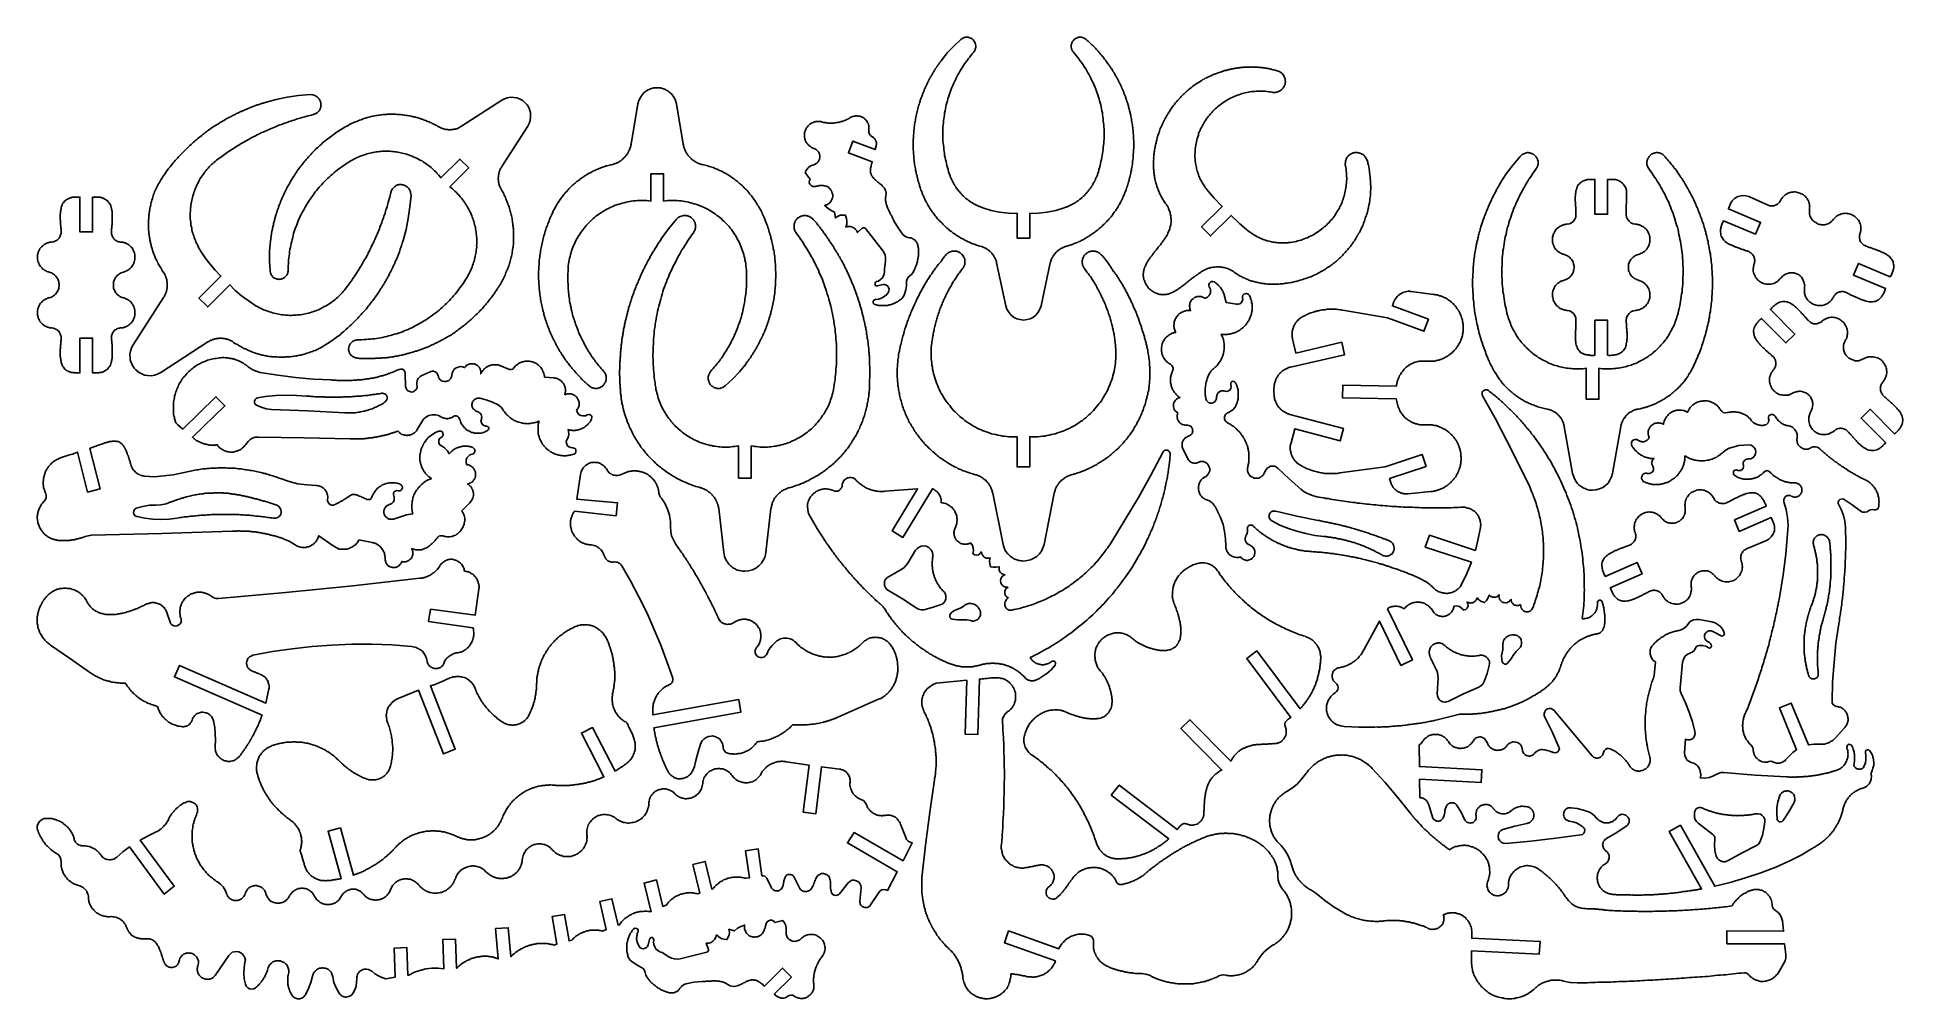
# Model space of a CAD drawing. Extents: x 3 to 449, y 3 to 233.
import ezdxf

# ---------------------------------------------------------------- set-up
doc = ezdxf.new("R2010")
doc.units = 0
doc.layers.add('DEFAULT_LAYER', color=1, linetype='CONTINUOUS')

msp = doc.modelspace()

# ---------------------------------------------------------------- linework, layer by layer
at = {"layer": 'DEFAULT_LAYER'}
for points in [[(250.96, 229.44), (251.3, 229.04), (251.63, 228.65), (251.91, 228.26), (252.25, 227.87), (252.53, 227.47), (252.81, 227.08), (253.14, 226.69), (253.42, 226.24), (253.65, 225.85), (253.93, 225.46), (254.21, 225.01), (254.43, 224.56), (254.66, 224.17), (254.94, 223.72), (255.16, 223.27), (255.33, 222.83), (255.55, 222.38), (255.78, 221.99), (255.95, 221.54), (256.17, 221.03), (256.34, 220.58), (256.51, 220.14), (256.67, 219.69), (256.84, 219.24), (256.95, 218.74), (257.12, 218.29), (257.23, 217.84), (257.35, 217.34), (257.51, 216.89), (257.63, 216.38), (257.68, 215.94), (257.79, 215.43), (257.91, 214.98), (257.96, 214.48), (258.02, 214.03), (258.07, 213.53), (258.13, 213.02), (258.19, 212.57), (258.24, 212.07), (258.24, 211.57), (258.3, 211.12), (258.3, 210.61), (258.3, 210.11), (258.3, 209.61), (258.3, 209.16), (258.3, 208.65), (258.24, 208.15), (258.24, 207.65), (258.19, 207.2), (258.13, 206.69), (258.07, 206.19), (258.02, 205.74), (257.96, 205.24), (257.85, 204.73), (257.79, 204.28), (257.68, 203.78), (257.57, 203.28), (257.46, 202.83), (257.35, 202.32), (257.23, 201.82), (257.07, 201.37), (256.95, 200.87), (256.79, 200.42), (256.62, 199.92), (256.56, 199.75), (256.51, 199.58), (256.39, 199.47), (256.34, 199.3), (256.28, 199.13), (256.23, 198.96), (256.11, 198.79), (256.06, 198.63), (255.95, 198.46), (255.89, 198.29), (255.78, 198.18), (255.72, 198.01), (255.61, 197.84), (255.55, 197.67), (255.44, 197.56), (255.33, 197.39), (255.27, 197.23), (255.16, 197.11), (255.05, 196.95), (254.94, 196.78), (254.83, 196.67), (254.71, 196.5), (254.6, 196.39), (254.54, 196.22), (254.43, 196.11), (254.26, 195.99), (254.15, 195.83), (254.04, 195.71), (253.93, 195.55), (253.82, 195.43), (253.7, 195.32), (253.59, 195.21), (253.42, 195.04), (253.31, 194.93), (253.2, 194.82), (253.03, 194.71), (252.92, 194.59), (252.81, 194.48), (252.64, 194.37), (252.53, 194.26), (252.36, 194.15), (252.25, 194.03), (252.08, 193.92), (251.97, 193.81), (251.8, 193.75), (251.69, 193.64), (251.52, 193.53), (251.35, 193.47), (251.24, 193.36), (251.07, 193.25), (250.9, 193.19), (250.74, 193.08), (250.57, 193.03), (250.46, 192.91), (250.29, 192.86), (250.12, 192.75), (249.95, 192.69), (249.78, 192.63), (249.62, 192.58), (249.45, 192.47), (249.28, 192.41), (249.11, 192.35), (248.94, 192.3), (248.78, 192.24), (246.76, 191.62), (244.69, 191.18), (242.61, 190.95), (240.54, 190.9), (240.54, 184.96), (237.52, 184.96), (237.52, 190.9), (235.44, 190.95), (233.32, 191.18), (231.3, 191.62), (229.28, 192.24), (229.11, 192.3), (228.89, 192.35), (228.72, 192.47), (228.55, 192.52), (228.39, 192.58), (228.22, 192.63), (228.05, 192.75), (227.88, 192.8), (227.71, 192.86), (227.6, 192.97), (227.43, 193.03), (227.27, 193.14), (227.1, 193.19), (226.93, 193.31), (226.82, 193.42), (226.65, 193.47), (226.48, 193.59), (226.37, 193.7), (226.2, 193.75), (226.09, 193.87), (225.92, 193.98), (225.81, 194.09), (225.64, 194.2), (225.53, 194.26), (225.36, 194.37), (225.25, 194.48), (225.08, 194.59), (224.97, 194.71), (224.86, 194.82), (224.74, 194.93), (224.58, 195.1), (224.46, 195.21), (224.35, 195.32), (224.24, 195.43), (224.13, 195.55), (224.02, 195.71), (223.9, 195.83), (223.79, 195.94), (223.68, 196.11), (223.57, 196.22), (223.46, 196.33), (223.34, 196.5), (223.23, 196.61), (223.12, 196.78), (223.01, 196.89), (222.9, 197.06), (222.84, 197.23), (222.73, 197.34), (222.62, 197.51), (222.56, 197.67), (222.45, 197.79), (222.39, 197.95), (222.28, 198.12), (222.17, 198.29), (222.11, 198.4), (222.06, 198.57), (221.94, 198.74), (221.89, 198.91), (221.78, 199.07), (221.72, 199.24), (221.66, 199.41), (221.55, 199.58), (221.5, 199.75), (221.44, 199.92), (221.27, 200.42), (221.1, 200.87), (220.99, 201.37), (220.82, 201.88), (220.71, 202.32), (220.6, 202.83), (220.49, 203.28), (220.38, 203.78), (220.26, 204.28), (220.15, 204.73), (220.1, 205.24), (220.04, 205.74), (219.98, 206.19), (219.93, 206.69), (219.87, 207.2), (219.82, 207.7), (219.76, 208.15), (219.76, 208.65), (219.76, 209.16), (219.76, 209.66), (219.76, 210.11), (219.76, 210.61), (219.76, 211.12), (219.76, 211.57), (219.82, 212.07), (219.87, 212.57), (219.87, 213.02), (219.93, 213.53), (220.04, 214.03), (220.1, 214.48), (220.15, 214.98), (220.26, 215.43), (220.38, 215.94), (220.43, 216.38), (220.54, 216.89), (220.66, 217.34), (220.82, 217.84), (220.94, 218.29), (221.1, 218.74), (221.22, 219.24), (221.38, 219.69), (221.55, 220.14), (221.72, 220.58), (221.89, 221.03), (222.11, 221.48), (222.28, 221.93), (222.5, 222.38), (222.73, 222.83), (222.9, 223.27), (223.12, 223.72), (223.4, 224.17), (223.62, 224.56), (223.85, 225.01), (224.13, 225.4), (224.41, 225.85), (224.63, 226.24), (224.91, 226.69), (225.19, 227.08), (225.53, 227.47), (225.81, 227.87), (226.15, 228.26), (226.43, 228.65), (226.76, 229.04), (227.1, 229.44), (227.21, 229.6), (227.32, 229.72), (227.38, 229.88), (227.43, 230.05), (227.49, 230.22), (227.55, 230.39), (227.6, 230.56), (227.6, 230.72), (227.6, 231), (227.55, 231.34), (227.49, 231.68), (227.32, 231.96), (227.15, 232.18), (226.99, 232.4), (226.71, 232.63), (226.43, 232.8), (226.31, 232.85), (226.15, 232.91), (225.98, 232.96), (225.81, 233.02), (225.64, 233.02), (225.47, 233.02), (225.25, 233.02), (225.08, 233.02), (224.52, 232.8), (224.02, 232.52), (222.34, 230.89), (220.77, 229.27), (219.37, 227.47), (219.26, 227.31), (219.14, 227.19), (219.03, 227.03), (218.92, 226.91), (218.81, 226.75), (218.75, 226.63), (218.64, 226.47), (218.53, 226.35), (218.41, 226.19), (218.3, 226.07), (218.25, 225.91), (218.13, 225.74), (218.02, 225.63), (217.91, 225.46), (217.85, 225.29), (217.74, 225.18), (217.63, 225.01), (217.57, 224.84), (217.46, 224.67), (217.35, 224.51), (217.29, 224.39), (217.18, 224.23), (217.07, 224.06), (217.01, 223.89), (216.9, 223.72), (216.79, 223.55), (216.73, 223.44), (216.62, 223.27), (216.57, 223.11), (216.45, 222.94), (216.4, 222.77), (216.29, 222.6), (216.23, 222.43), (216.12, 222.27), (216.06, 222.1), (215.95, 221.93), (215.89, 221.76), (215.78, 221.59), (215.73, 221.43), (215.67, 221.26), (215.56, 221.09), (215.5, 220.92), (215.45, 220.75), (215.33, 220.58), (215.28, 220.42), (215.22, 220.25), (215.17, 220.08), (215.05, 219.91), (215, 219.74), (214.94, 219.58), (214.89, 219.41), (214.83, 219.24), (214.77, 219.07), (214.66, 218.9), (214.61, 218.74), (214.55, 218.57), (214.49, 218.4), (214.44, 218.29), (214.38, 218.12), (214.33, 217.95), (214.27, 217.78), (214.21, 217.62), (214.21, 217.45), (214.16, 217.28), (214.05, 216.94), (213.93, 216.61), (213.82, 216.27), (213.77, 215.94), (213.65, 215.6), (213.6, 215.26), (213.49, 214.93), (213.43, 214.59), (213.32, 214.2), (213.26, 213.86), (213.21, 213.53), (213.15, 213.19), (213.09, 212.85), (213.04, 212.46), (212.98, 212.13), (212.93, 211.79), (212.87, 211.45), (212.87, 211.06), (212.81, 210.73), (212.76, 210.39), (212.76, 210), (212.7, 209.66), (212.7, 209.33), (212.7, 208.99), (212.65, 208.6), (212.65, 208.26), (212.65, 207.93), (212.65, 207.53), (212.65, 207.2), (212.65, 206.86), (212.65, 206.47), (212.65, 206.13), (212.7, 205.8), (212.7, 205.4), (212.7, 205.07), (212.76, 204.73), (212.76, 204.34), (212.81, 204), (212.87, 203.67), (212.87, 203.33), (212.93, 202.94), (212.98, 202.6), (213.04, 202.27), (213.09, 201.93), (213.15, 201.54), (213.21, 201.2), (213.32, 200.87), (213.37, 200.53), (213.43, 200.2), (213.54, 199.86), (213.6, 199.47), (213.71, 199.13), (213.77, 198.79), (213.88, 198.46), (213.99, 198.12), (214.1, 197.79), (214.16, 197.45), (214.27, 197.11), (214.38, 196.78), (214.49, 196.44), (214.66, 196.11), (214.77, 195.77), (214.89, 195.49), (215.05, 195.15), (215.17, 194.87), (215.28, 194.59), (215.39, 194.31), (215.5, 194.09), (215.67, 193.81), (215.78, 193.53), (215.95, 193.31), (216.06, 193.03), (216.23, 192.75), (216.4, 192.52), (216.57, 192.24), (216.68, 192.02), (216.85, 191.74), (217.01, 191.51), (217.18, 191.29), (217.41, 191.01), (217.57, 190.78), (217.74, 190.56), (217.91, 190.34), (218.13, 190.11), (218.3, 189.83), (218.47, 189.61), (218.69, 189.38), (218.92, 189.16), (219.09, 188.94), (219.31, 188.77), (219.54, 188.54), (219.7, 188.32), (219.93, 188.1), (220.15, 187.93), (220.38, 187.7), (220.6, 187.48), (220.82, 187.31), (221.05, 187.14), (221.27, 186.92), (221.5, 186.75), (221.78, 186.58), (222, 186.36), (222.22, 186.19), (222.5, 186.02), (222.73, 185.86), (222.95, 185.69), (223.23, 185.52), (223.46, 185.35), (223.74, 185.18), (223.96, 185.07), (224.24, 184.9), (224.52, 184.79), (224.74, 184.62), (225.02, 184.51), (225.3, 184.34), (225.58, 184.23), (225.81, 184.12), (226.09, 184.01), (226.37, 183.84), (226.65, 183.73), (226.93, 183.61), (227.21, 183.56), (227.49, 183.45), (227.77, 183.33), (228.05, 183.22), (228.33, 183.17), (228.61, 183.05), (228.89, 183), (229.06, 182.94), (229.23, 182.89), (229.39, 182.83), (229.56, 182.77), (229.73, 182.66), (229.9, 182.61), (230.07, 182.49), (230.18, 182.44), (230.35, 182.33), (230.46, 182.21), (230.63, 182.1), (230.79, 181.99), (230.91, 181.88), (231.02, 181.77), (231.19, 181.65), (231.3, 181.54), (231.41, 181.37), (231.52, 181.26), (231.63, 181.09), (231.75, 180.98), (231.86, 180.81), (231.91, 180.7), (232.03, 180.53), (232.14, 180.37), (232.19, 180.2), (232.25, 180.09), (232.36, 179.92), (232.42, 179.75), (232.47, 179.58), (232.53, 179.41), (232.59, 179.25), (232.59, 179.08), (234.83, 168.77), (235.05, 167.99), (235.5, 167.26), (236, 166.64), (236.62, 166.08), (237.4, 165.69), (238.19, 165.47), (239.03, 165.35), (239.87, 165.47), (240.65, 165.69), (241.38, 166.08), (242.05, 166.64), (242.56, 167.26), (242.95, 167.99), (243.23, 168.77), (245.41, 179.08), (245.47, 179.25), (245.53, 179.41), (245.58, 179.58), (245.64, 179.75), (245.69, 179.92), (245.75, 180.09), (245.86, 180.2), (245.92, 180.37), (246.03, 180.53), (246.09, 180.7), (246.2, 180.81), (246.31, 180.98), (246.42, 181.09), (246.53, 181.26), (246.65, 181.37), (246.76, 181.54), (246.87, 181.65), (247.04, 181.77), (247.15, 181.88), (247.26, 181.99), (247.43, 182.1), (247.54, 182.21), (247.71, 182.33), (247.88, 182.44), (247.99, 182.49), (248.16, 182.61), (248.33, 182.66), (248.5, 182.77), (248.66, 182.83), (248.83, 182.89), (249, 182.94), (249.17, 183), (249.39, 183.05), (249.67, 183.17), (249.9, 183.22), (250.18, 183.28), (250.4, 183.39), (250.68, 183.45), (250.9, 183.56), (251.18, 183.67), (251.41, 183.78), (251.63, 183.84), (251.91, 183.95), (252.14, 184.06), (252.42, 184.17), (252.64, 184.29), (252.86, 184.4), (253.09, 184.51), (253.37, 184.68), (253.59, 184.79), (253.82, 184.9), (254.04, 185.07), (254.26, 185.18), (254.49, 185.35), (254.71, 185.46), (254.94, 185.63), (255.16, 185.74), (255.39, 185.91), (255.61, 186.08), (255.83, 186.25), (256.06, 186.42), (256.28, 186.53), (256.51, 186.7), (256.73, 186.86), (256.9, 187.03), (257.12, 187.26), (257.35, 187.42), (257.51, 187.59), (257.74, 187.76), (257.91, 187.93), (258.13, 188.15), (258.3, 188.32), (258.52, 188.49), (258.69, 188.71), (258.91, 188.88), (259.08, 189.1), (259.25, 189.27), (259.42, 189.5), (259.59, 189.66), (259.81, 189.89), (259.98, 190.11), (260.15, 190.34), (260.31, 190.5), (260.43, 190.73), (260.59, 190.95), (260.76, 191.18), (260.93, 191.4), (261.1, 191.62), (261.21, 191.79), (261.38, 192.02), (261.49, 192.24), (261.66, 192.47), (261.77, 192.75), (261.94, 192.97), (262.05, 193.19), (262.16, 193.42), (262.33, 193.7), (262.5, 193.98), (262.61, 194.31), (262.78, 194.59), (262.89, 194.93), (263.06, 195.21), (263.17, 195.55), (263.28, 195.88), (263.45, 196.16), (263.56, 196.5), (263.68, 196.83), (263.79, 197.17), (263.9, 197.51), (264.01, 197.84), (264.07, 198.12), (264.18, 198.46), (264.29, 198.79), (264.35, 199.13), (264.46, 199.52), (264.52, 199.86), (264.63, 200.2), (264.68, 200.53), (264.74, 200.87), (264.85, 201.2), (264.91, 201.54), (264.96, 201.93), (265.02, 202.27), (265.08, 202.6), (265.13, 202.94), (265.13, 203.33), (265.19, 203.67), (265.24, 204), (265.24, 204.4), (265.3, 204.73), (265.3, 205.07), (265.36, 205.46), (265.36, 205.8), (265.36, 206.13), (265.41, 206.47), (265.41, 206.86), (265.41, 207.2), (265.41, 207.53), (265.41, 207.93), (265.41, 208.26), (265.36, 208.6), (265.36, 208.99), (265.36, 209.33), (265.36, 209.66), (265.3, 210), (265.3, 210.33), (265.24, 210.73), (265.19, 211.06), (265.19, 211.4), (265.13, 211.73), (265.08, 212.07), (265.02, 212.41), (264.96, 212.74), (264.91, 213.08), (264.85, 213.41), (264.8, 213.75), (264.74, 214.09), (264.68, 214.42), (264.57, 214.76), (264.52, 215.04), (264.46, 215.26), (264.4, 215.43), (264.4, 215.6), (264.35, 215.77), (264.29, 215.94), (264.24, 216.16), (264.18, 216.33), (264.12, 216.5), (264.12, 216.66), (264.07, 216.83), (264.01, 217), (263.96, 217.17), (263.9, 217.34), (263.84, 217.5), (263.79, 217.67), (263.73, 217.84), (263.68, 218.01), (263.62, 218.18), (263.56, 218.34), (263.51, 218.51), (263.45, 218.68), (263.4, 218.85), (263.34, 219.02), (263.28, 219.18), (263.17, 219.35), (263.12, 219.52), (263.06, 219.69), (263, 219.86), (262.95, 220.02), (262.89, 220.19), (262.78, 220.36), (262.72, 220.53), (262.67, 220.7), (262.61, 220.87), (262.5, 221.03), (262.44, 221.15), (262.39, 221.31), (262.28, 221.48), (262.22, 221.65), (262.16, 221.82), (262.05, 221.99), (262, 222.15), (261.88, 222.27), (261.83, 222.43), (261.77, 222.6), (261.66, 222.77), (261.6, 222.94), (261.49, 223.11), (261.43, 223.22), (261.32, 223.39), (261.27, 223.55), (261.15, 223.72), (261.04, 223.89), (260.99, 224), (260.87, 224.17), (260.82, 224.34), (260.71, 224.51), (260.59, 224.67), (260.54, 224.79), (260.43, 224.95), (260.31, 225.12), (260.26, 225.29), (260.15, 225.46), (260.03, 225.57), (259.87, 225.85), (259.7, 226.07), (259.53, 226.35), (259.31, 226.58), (259.14, 226.8), (258.97, 227.08), (258.8, 227.31), (258.63, 227.59), (258.41, 227.81), (258.24, 228.04), (258.07, 228.32), (257.85, 228.54), (257.68, 228.76), (257.46, 228.99), (257.29, 229.21), (257.07, 229.49), (256.9, 229.72), (256.67, 229.94), (256.45, 230.16), (256.28, 230.39), (256.06, 230.61), (255.83, 230.84), (255.61, 231.06), (255.39, 231.23), (255.16, 231.45), (254.94, 231.68), (254.71, 231.84), (254.49, 232.07), (254.26, 232.24), (254.04, 232.46), (253.76, 232.63), (253.54, 232.8), (253.31, 232.91), (253.14, 232.96), (252.92, 233.02), (252.75, 233.02), (252.58, 233.02), (252.36, 233.02), (252.19, 233.02), (252.02, 232.96), (251.86, 232.91), (251.69, 232.85), (251.52, 232.74), (251.41, 232.68), (251.24, 232.57), (251.13, 232.46), (251.02, 232.29), (250.9, 232.18), (250.79, 232.01), (250.68, 231.9), (250.62, 231.73), (250.57, 231.56), (250.51, 231.4), (250.46, 231.23), (250.46, 231.06), (250.46, 230.89), (250.46, 230.67), (250.46, 230.5), (250.51, 230.33), (250.57, 230.16), (250.62, 229.94), (250.74, 229.77), (250.85, 229.6), (250.96, 229.44)], [(273.02, 193.26), (272.82, 193.54), (272.67, 193.78), (272.51, 194.01), (272.39, 194.29), (272.23, 194.53), (272.07, 194.77), (271.95, 195.04), (271.8, 195.28), (271.68, 195.56), (271.56, 195.84), (271.44, 196.11), (271.36, 196.35), (271.24, 196.63), (271.12, 196.91), (271.04, 197.14), (270.92, 197.42), (270.88, 197.7), (270.77, 197.98), (270.69, 198.21), (270.65, 198.49), (270.57, 198.81), (270.49, 199.04), (270.45, 199.32), (270.41, 199.6), (270.37, 199.88), (270.33, 200.15), (270.29, 200.43), (270.25, 200.71), (270.21, 200.99), (270.21, 201.3), (270.17, 201.58), (270.13, 201.86), (270.17, 202.13), (270.13, 202.41), (270.17, 202.69), (270.13, 202.97), (270.13, 203.28), (270.17, 203.56), (270.21, 203.84), (270.17, 204.11), (270.21, 204.39), (270.25, 204.67), (270.25, 204.99), (270.29, 205.26), (270.33, 205.54), (270.37, 205.82), (270.41, 206.1), (270.49, 206.41), (270.53, 206.69), (270.57, 206.97), (270.61, 207.24), (270.73, 207.52), (270.77, 207.8), (270.8, 208.08), (270.92, 208.35), (270.96, 208.63), (271.04, 208.95), (271.12, 209.18), (271.2, 209.5), (271.28, 209.74), (271.4, 210.02), (271.48, 210.33), (271.56, 210.57), (271.68, 210.85), (271.76, 211.17), (271.91, 211.48), (272.03, 211.76), (272.19, 212.08), (272.31, 212.35), (272.47, 212.67), (272.59, 212.95), (272.75, 213.26), (272.9, 213.58), (273.06, 213.82), (273.22, 214.14), (273.42, 214.41), (273.54, 214.69), (273.74, 214.97), (273.93, 215.24), (274.09, 215.56), (274.25, 215.8), (274.45, 216.08), (274.65, 216.35), (274.88, 216.59), (275.08, 216.87), (275.24, 217.11), (275.44, 217.38), (275.68, 217.62), (275.87, 217.9), (276.11, 218.14), (276.35, 218.37), (276.59, 218.61), (276.75, 218.85), (276.98, 219.09), (277.22, 219.32), (277.5, 219.52), (277.74, 219.76), (277.97, 220), (278.21, 220.24), (278.45, 220.39), (278.69, 220.63), (278.96, 220.83), (279.24, 221.03), (279.48, 221.27), (279.76, 221.46), (279.99, 221.62), (280.27, 221.82), (280.55, 222.02), (280.87, 222.18), (281.1, 222.33), (281.38, 222.53), (281.7, 222.69), (281.97, 222.89), (282.25, 223.01), (282.53, 223.21), (282.81, 223.32), (283.12, 223.48), (283.44, 223.64), (283.72, 223.76), (284.03, 223.92), (284.31, 224.04), (284.63, 224.2), (284.95, 224.28), (285.22, 224.39), (285.58, 224.51), (285.86, 224.63), (286.17, 224.71), (286.49, 224.87), (286.65, 224.87), (286.81, 224.95), (287, 224.99), (287.16, 225.07), (287.32, 225.07), (287.52, 225.11), (287.68, 225.19), (287.88, 225.23), (288, 225.27), (288.19, 225.31), (288.39, 225.35), (288.59, 225.38), (288.71, 225.42), (288.91, 225.46), (289.1, 225.5), (289.26, 225.5), (289.46, 225.54), (289.62, 225.62), (289.78, 225.62), (289.98, 225.66), (290.13, 225.66), (290.33, 225.7), (290.53, 225.74), (290.69, 225.74), (290.89, 225.78), (291.05, 225.78), (291.24, 225.82), (291.4, 225.82), (291.6, 225.86), (291.76, 225.86), (292, 225.86), (292.15, 225.86), (292.31, 225.86), (292.51, 225.9), (292.67, 225.9), (292.83, 225.9), (293.07, 225.9), (293.22, 225.9), (293.38, 225.9), (293.58, 225.94), (293.78, 225.9), (293.94, 225.9), (294.13, 225.94), (294.33, 225.9), (294.49, 225.9), (294.69, 225.86), (294.85, 225.86), (295.01, 225.86), (295.2, 225.82), (295.4, 225.86), (295.6, 225.82), (295.76, 225.82), (295.96, 225.78), (296.11, 225.78), (296.31, 225.74), (296.47, 225.74), (296.67, 225.7), (296.79, 225.66), (296.99, 225.62), (297.14, 225.62), (297.34, 225.58), (297.54, 225.54), (297.7, 225.54), (297.86, 225.46), (298.14, 225.42), (298.41, 225.38), (298.69, 225.27), (298.97, 225.23), (299.24, 225.19), (299.48, 225.11), (299.72, 225.03), (299.96, 224.95), (300.19, 224.87), (300.39, 224.75), (300.59, 224.63), (300.83, 224.47), (300.99, 224.32), (301.15, 224.08), (301.3, 223.84), (301.42, 223.56), (301.5, 223.4), (301.58, 223.25), (301.62, 223.05), (301.66, 222.85), (301.66, 222.69), (301.7, 222.49), (301.7, 222.33), (301.66, 222.14), (301.66, 221.98), (301.62, 221.78), (301.54, 221.62), (301.46, 221.46), (301.38, 221.3), (301.3, 221.15), (301.22, 220.99), (301.11, 220.87), (301.03, 220.71), (300.91, 220.59), (300.79, 220.47), (300.67, 220.35), (300.51, 220.28), (300.35, 220.2), (300.19, 220.12), (300.04, 220.04), (299.88, 219.96), (299.68, 219.92), (299.48, 219.88), (299.28, 219.84), (299.13, 219.84), (298.93, 219.8), (298.73, 219.84), (298.53, 219.88), (298.14, 219.96), (297.7, 220), (297.3, 220.08), (296.87, 220.12), (296.47, 220.12), (296.04, 220.16), (295.64, 220.16), (295.24, 220.16), (294.85, 220.16), (294.45, 220.08), (294.06, 220.08), (293.62, 220.04), (293.22, 219.96), (292.87, 219.92), (292.47, 219.84), (292.07, 219.76), (291.72, 219.64), (291.32, 219.56), (290.93, 219.4), (290.57, 219.28), (290.21, 219.17), (289.82, 219.01), (289.46, 218.89), (289.1, 218.69), (288.75, 218.57), (288.39, 218.37), (288.03, 218.18), (287.68, 217.98), (287.4, 217.78), (287.04, 217.58), (286.73, 217.34), (286.41, 217.11), (286.09, 216.87), (285.78, 216.63), (285.46, 216.39), (285.18, 216.12), (284.87, 215.88), (284.59, 215.6), (284.31, 215.32), (284.07, 215.01), (283.8, 214.73), (283.56, 214.41), (283.28, 214.14), (283.04, 213.82), (282.81, 213.5), (282.61, 213.15), (282.37, 212.83), (282.17, 212.47), (282.01, 212.16), (281.82, 211.8), (281.62, 211.44), (281.42, 211.09), (281.3, 210.73), (281.1, 210.37), (280.94, 209.98), (280.87, 209.58), (280.71, 209.18), (280.59, 208.83), (280.51, 208.43), (280.43, 208.04), (280.31, 207.6), (280.23, 207.2), (280.19, 206.77), (280.11, 206.37), (280.11, 206.21), (280.11, 206.06), (280.07, 205.86), (280.07, 205.7), (280.07, 205.54), (280.07, 205.38), (280.03, 205.03), (280.03, 204.71), (280.03, 204.39), (280.07, 204.04), (280.11, 203.76), (280.11, 203.44), (280.15, 203.08), (280.19, 202.81), (280.27, 202.49), (280.31, 202.21), (280.39, 201.9), (280.43, 201.62), (280.51, 201.3), (280.59, 200.99), (280.71, 200.71), (280.79, 200.39), (280.91, 200.11), (281.02, 199.84), (281.14, 199.56), (281.26, 199.28), (281.42, 198.97), (281.54, 198.69), (281.74, 198.41), (281.86, 198.13), (282.05, 197.86), (282.25, 197.58), (282.33, 197.42), (282.41, 197.26), (282.53, 197.14), (282.61, 196.99), (282.73, 196.87), (282.81, 196.71), (284.63, 194.57), (286.57, 192.55), (281.66, 187.64), (283.8, 185.5), (288.71, 190.41), (290.81, 188.39), (292.95, 186.57), (293.1, 186.49), (293.22, 186.37), (293.38, 186.29), (293.54, 186.21), (293.66, 186.09), (293.82, 186.01), (294.09, 185.82), (294.33, 185.66), (294.65, 185.5), (294.93, 185.3), (295.2, 185.18), (295.48, 185.06), (295.8, 184.9), (296.08, 184.79), (296.35, 184.67), (296.63, 184.55), (296.95, 184.47), (297.22, 184.35), (297.5, 184.31), (297.82, 184.23), (298.14, 184.15), (298.41, 184.11), (298.73, 184.03), (299.01, 183.99), (299.32, 183.91), (299.64, 183.91), (299.96, 183.83), (300.27, 183.83), (300.59, 183.83), (300.91, 183.83), (301.22, 183.83), (301.58, 183.87), (301.74, 183.87), (301.9, 183.87), (302.1, 183.83), (302.29, 183.87), (302.41, 183.91), (302.57, 183.91), (303.01, 183.95), (303.4, 184.03), (303.88, 184.11), (304.27, 184.19), (304.63, 184.31), (305.03, 184.39), (305.46, 184.51), (305.82, 184.63), (306.22, 184.79), (306.61, 184.94), (306.97, 185.06), (307.32, 185.26), (307.72, 185.42), (308.04, 185.58), (308.39, 185.78), (308.75, 185.97), (309.07, 186.21), (309.42, 186.41), (309.74, 186.65), (310.06, 186.88), (310.37, 187.12), (310.69, 187.36), (310.97, 187.64), (311.29, 187.87), (311.52, 188.11), (311.8, 188.39), (312.08, 188.67), (312.35, 188.94), (312.59, 189.26), (312.87, 189.54), (313.11, 189.86), (313.34, 190.17), (313.58, 190.49), (313.78, 190.85), (314.02, 191.16), (314.18, 191.48), (314.37, 191.84), (314.61, 192.15), (314.73, 192.51), (314.93, 192.87), (315.09, 193.18), (315.25, 193.58), (315.36, 193.94), (315.52, 194.33), (315.64, 194.69), (315.76, 195.04), (315.84, 195.44), (315.96, 195.8), (316.04, 196.19), (316.12, 196.59), (316.2, 196.99), (316.24, 197.42), (316.28, 197.78), (316.32, 198.21), (316.36, 198.57), (316.39, 199.01), (316.39, 199.4), (316.36, 199.84), (316.36, 200.23), (316.32, 200.67), (316.28, 201.03), (316.24, 201.46), (316.16, 201.86), (316.12, 202.29), (316.04, 202.53), (316.04, 202.77), (316.08, 202.97), (316.08, 203.2), (316.12, 203.4), (316.16, 203.6), (316.24, 203.76), (316.28, 203.96), (316.36, 204.11), (316.47, 204.31), (316.59, 204.43), (316.71, 204.55), (316.83, 204.75), (316.99, 204.83), (317.11, 204.95), (317.31, 205.07), (317.42, 205.18), (317.62, 205.22), (317.78, 205.3), (317.94, 205.38), (318.14, 205.42), (318.34, 205.46), (318.49, 205.46), (318.73, 205.46), (318.89, 205.46), (319.09, 205.42), (319.29, 205.38), (319.48, 205.34), (319.72, 205.26), (319.88, 205.18), (320.08, 205.07), (320.28, 204.95), (320.43, 204.87), (320.59, 204.71), (320.67, 204.55), (320.83, 204.39), (320.95, 204.19), (321.07, 204), (321.15, 203.84), (321.23, 203.6), (321.31, 203.36), (321.39, 203.12), (321.46, 202.89), (321.54, 202.65), (321.62, 202.41), (321.66, 202.13), (321.7, 201.94), (321.74, 201.66), (321.78, 201.38), (321.82, 201.1), (321.86, 200.83), (321.86, 200.59), (321.9, 200.31), (321.94, 200.11), (321.98, 199.84), (321.98, 199.6), (322.02, 199.32), (322.02, 199.08), (322.06, 198.89), (322.06, 198.65), (322.06, 198.41), (322.06, 198.25), (322.1, 198.05), (322.1, 197.9), (322.1, 197.74), (322.14, 197.54), (322.14, 197.22), (322.14, 196.91), (322.14, 196.59), (322.1, 196.31), (322.1, 195.99), (322.1, 195.68), (322.06, 195.4), (322.06, 195.08), (321.98, 194.77), (321.94, 194.49), (321.9, 194.21), (321.9, 193.9), (321.86, 193.62), (321.82, 193.34), (321.74, 193.1), (321.7, 192.83), (321.62, 192.51), (321.58, 192.23), (321.5, 191.99), (321.43, 191.68), (321.39, 191.4), (321.27, 191.12), (321.23, 190.85), (321.11, 190.57), (321.03, 190.25), (320.91, 189.97), (320.83, 189.66), (320.71, 189.38), (320.63, 189.06), (320.51, 188.79), (320.43, 188.63), (320.43, 188.47), (320.28, 188.15), (320.12, 187.84), (320, 187.56), (319.84, 187.24), (319.68, 186.92), (319.56, 186.65), (319.41, 186.33), (319.21, 186.05), (319.09, 185.78), (318.89, 185.5), (318.73, 185.18), (318.53, 184.9), (318.41, 184.63), (318.22, 184.35), (318.02, 184.07), (317.82, 183.8), (317.66, 183.56), (317.46, 183.28), (317.27, 183), (317.03, 182.77), (316.83, 182.49), (316.63, 182.29), (316.43, 182.01), (316.2, 181.78), (316, 181.5), (315.76, 181.26), (315.56, 181.06), (315.33, 180.82), (315.09, 180.59), (314.85, 180.35), (314.65, 180.15), (314.41, 179.91), (314.14, 179.72), (313.9, 179.48), (313.66, 179.32), (313.42, 179.08), (313.15, 178.88), (312.87, 178.69), (312.63, 178.53), (312.39, 178.29), (312.12, 178.09), (311.8, 177.93), (311.56, 177.77), (311.29, 177.58), (311.01, 177.38), (310.73, 177.26), (310.45, 177.06), (310.14, 176.9), (309.9, 176.74), (309.58, 176.59), (309.3, 176.47), (308.99, 176.31), (308.71, 176.19), (308.39, 176.03), (308.08, 175.87), (307.8, 175.75), (307.48, 175.6), (307.17, 175.52), (306.89, 175.4), (306.53, 175.28), (306.22, 175.2), (305.9, 175.04), (305.58, 174.96), (305.26, 174.88), (305.03, 174.8), (304.75, 174.76), (304.51, 174.69), (304.27, 174.61), (304, 174.57), (303.76, 174.49), (303.48, 174.45), (303.24, 174.37), (302.97, 174.33), (302.69, 174.29), (302.49, 174.25), (302.21, 174.21), (301.94, 174.17), (301.7, 174.17), (301.46, 174.09), (301.18, 174.05), (300.95, 174.05), (300.67, 174.01), (300.43, 174.01), (300.16, 173.97), (299.92, 173.97), (299.64, 173.93), (299.4, 173.93), (299.16, 173.93), (298.89, 173.97), (298.61, 173.93), (298.37, 173.93), (298.14, 173.93), (297.86, 173.97), (297.62, 173.97), (297.38, 173.97), (297.11, 174.01), (296.87, 174.01), (296.63, 174.09), (296.39, 174.09), (296.11, 174.13), (295.88, 174.21), (295.64, 174.21), (295.36, 174.25), (295.12, 174.33), (294.89, 174.41), (294.65, 174.41), (294.41, 174.49), (294.17, 174.57), (293.94, 174.65), (293.66, 174.69), (293.42, 174.76), (293.18, 174.84), (292.95, 174.92), (292.71, 175.08), (292.47, 175.16), (292.23, 175.24), (292.04, 175.36), (291.76, 175.48), (291.52, 175.56), (291.32, 175.68), (291.08, 175.83), (290.85, 175.91), (290.61, 176.07), (290.41, 176.19), (290.17, 176.35), (289.94, 176.51), (289.74, 176.63), (289.5, 176.78), (289.3, 176.98), (289.06, 177.14), (288.83, 177.22), (288.59, 177.38), (288.31, 177.5), (288.11, 177.62), (287.88, 177.7), (287.56, 177.77), (287.32, 177.85), (287.08, 177.93), (286.81, 177.97), (286.53, 178.01), (286.25, 178.05), (285.98, 178.09), (285.74, 178.09), (285.42, 178.09), (285.18, 178.09), (284.91, 178.05), (284.67, 178.05), (284.39, 178.01), (284.11, 177.97), (283.84, 177.93), (283.56, 177.81), (283.28, 177.77), (283.04, 177.7), (282.77, 177.58), (282.57, 177.46), (282.29, 177.34), (282.09, 177.22), (281.82, 177.1), (281.58, 176.94), (281.38, 176.74), (281.22, 176.67), (281.02, 176.55), (280.83, 176.43), (280.63, 176.31), (280.47, 176.15), (280.27, 176.03), (280.07, 175.91), (279.91, 175.75), (279.72, 175.64), (279.56, 175.48), (279.36, 175.36), (279.2, 175.2), (279, 175.08), (278.81, 174.88), (278.61, 174.76), (278.45, 174.61), (278.25, 174.49), (278.09, 174.33), (277.93, 174.17), (277.7, 174.01), (277.54, 173.85), (277.34, 173.73), (277.18, 173.58), (276.98, 173.46), (276.79, 173.34), (276.63, 173.18), (276.43, 173.06), (276.23, 172.94), (276.07, 172.78), (275.87, 172.67), (275.68, 172.55), (275.52, 172.47), (275.32, 172.35), (275.12, 172.23), (274.96, 172.15), (274.77, 172.03), (274.57, 171.99), (274.37, 171.87), (274.21, 171.79), (274.01, 171.75), (273.78, 171.67), (273.62, 171.6), (273.42, 171.56), (273.22, 171.52), (273.02, 171.48), (272.86, 171.48), (272.63, 171.48), (272.43, 171.44), (272.23, 171.48), (272.03, 171.52), (271.83, 171.48), (271.64, 171.52), (271.4, 171.6), (271.2, 171.64), (271.04, 171.71), (270.8, 171.79), (270.61, 171.91), (270.37, 171.99), (270.17, 172.11), (269.97, 172.23), (269.74, 172.39), (269.54, 172.51), (269.3, 172.67), (269.1, 172.86), (268.9, 173.06), (268.75, 173.3), (268.59, 173.54), (268.47, 173.73), (268.31, 173.97), (268.19, 174.17), (268.07, 174.37), (268.03, 174.57), (267.95, 174.8), (267.83, 175), (267.79, 175.2), (267.75, 175.4), (267.72, 175.6), (267.72, 175.83), (267.68, 176.03), (267.68, 176.19), (267.68, 176.43), (267.72, 176.63), (267.72, 176.78), (267.75, 176.98), (267.79, 177.18), (267.83, 177.38), (267.87, 177.58), (267.91, 177.77), (268.03, 177.97), (268.07, 178.17), (268.19, 178.37), (268.27, 178.53), (268.39, 178.73), (268.43, 178.92), (268.55, 179.12), (268.67, 179.32), (268.78, 179.44), (268.9, 179.64), (269.02, 179.83), (269.14, 180.03), (269.26, 180.23), (269.42, 180.39), (269.54, 180.59), (269.7, 180.75), (269.81, 180.94), (269.97, 181.1), (270.09, 181.3), (270.29, 181.5), (270.41, 181.7), (270.57, 181.85), (270.69, 182.05), (270.84, 182.21), (270.96, 182.41), (271.16, 182.61), (271.28, 182.8), (271.44, 182.96), (271.6, 183.12), (271.72, 183.32), (271.87, 183.48), (271.99, 183.68), (272.11, 183.87), (272.27, 184.03), (272.39, 184.23), (272.51, 184.43), (272.67, 184.59), (272.79, 184.79), (272.9, 184.98), (272.98, 185.14), (273.14, 185.38), (273.3, 185.62), (273.46, 185.85), (273.58, 186.13), (273.66, 186.37), (273.82, 186.61), (273.89, 186.85), (274.01, 187.12), (274.05, 187.4), (274.13, 187.64), (274.17, 187.91), (274.25, 188.15), (274.29, 188.43), (274.33, 188.71), (274.33, 188.94), (274.33, 189.26), (274.33, 189.5), (274.29, 189.78), (274.29, 190.01), (274.25, 190.29), (274.21, 190.57), (274.13, 190.81), (274.09, 191.08), (274.01, 191.32), (273.89, 191.6), (273.82, 191.84), (273.74, 192.07), (273.62, 192.35), (273.46, 192.59), (273.34, 192.79), (273.22, 193.06), (273.02, 193.26)], [(76.93, 173.09), (77.17, 173.41), (77.4, 173.73), (77.64, 174.04), (77.88, 174.36), (78.12, 174.68), (78.36, 174.99), (78.55, 175.35), (78.79, 175.67), (79.03, 175.98), (79.23, 176.34), (79.42, 176.62), (79.62, 176.97), (79.86, 177.29), (80.06, 177.65), (80.26, 178), (80.49, 178.32), (80.69, 178.68), (80.89, 179.03), (81.05, 179.35), (81.25, 179.71), (81.48, 180.02), (81.68, 180.38), (81.88, 180.74), (82.08, 181.09), (82.2, 181.45), (82.4, 181.81), (82.59, 182.16), (82.79, 182.52), (82.95, 182.84), (83.11, 183.23), (83.31, 183.59), (83.47, 183.9), (83.62, 184.3), (83.82, 184.66), (83.94, 185.01), (84.14, 185.37), (84.26, 185.73), (84.42, 186.12), (84.61, 186.48), (84.73, 186.84), (84.89, 187.23), (85.01, 187.59), (85.17, 187.98), (85.29, 188.34), (85.45, 188.74), (85.56, 189.09), (85.68, 189.45), (85.84, 189.85), (85.96, 190.2), (86.08, 190.56), (86.24, 190.96), (86.36, 191.31), (86.44, 191.71), (86.59, 192.1), (86.71, 192.46), (86.79, 192.86), (86.91, 193.21), (86.99, 193.61), (87.11, 193.97), (87.23, 194.4), (87.35, 194.76), (87.43, 195.15), (87.54, 195.51), (87.62, 195.91), (87.7, 196.14), (87.78, 196.38), (87.86, 196.54), (87.98, 196.74), (88.14, 196.9), (88.3, 197.06), (88.42, 197.17), (88.57, 197.33), (88.73, 197.41), (88.93, 197.53), (89.09, 197.61), (89.25, 197.69), (89.45, 197.73), (89.64, 197.77), (89.8, 197.77), (90.04, 197.77), (90.2, 197.77), (90.4, 197.73), (90.59, 197.69), (90.75, 197.61), (90.95, 197.57), (91.11, 197.49), (91.31, 197.37), (91.43, 197.25), (91.62, 197.13), (91.74, 197.02), (91.9, 196.86), (91.98, 196.7), (92.1, 196.5), (92.22, 196.3), (92.3, 196.06), (92.34, 195.87), (92.46, 195.19), (92.18, 192.46), (91.78, 189.69), (91.27, 187.03), (90.56, 184.42), (90.48, 184.18), (90.44, 183.98), (90.36, 183.75), (90.32, 183.55), (90.2, 183.35), (90.16, 183.15), (90.12, 182.95), (90.04, 182.72), (89.96, 182.56), (89.88, 182.32), (89.84, 182.12), (89.72, 181.92), (89.68, 181.73), (89.6, 181.49), (89.53, 181.33), (89.45, 181.09), (89.37, 180.93), (89.29, 180.7), (89.21, 180.54), (89.13, 180.3), (89.05, 180.14), (88.97, 179.9), (88.89, 179.75), (88.77, 179.55), (88.73, 179.35), (88.61, 179.15), (88.54, 178.91), (88.46, 178.76), (88.34, 178.56), (88.26, 178.4), (88.18, 178.16), (88.1, 178), (87.98, 177.81), (87.86, 177.61), (87.82, 177.41), (87.7, 177.21), (87.62, 177.05), (87.51, 176.85), (87.39, 176.66), (87.31, 176.5), (87.23, 176.26), (87.11, 176.06), (87.03, 175.9), (86.91, 175.71), (86.79, 175.51), (86.71, 175.35), (86.59, 175.15), (86.48, 174.95), (86.4, 174.79), (86.28, 174.6), (86.16, 174.4), (86.08, 174.24), (85.96, 174.04), (85.84, 173.84), (85.72, 173.65), (85.64, 173.49), (85.52, 173.29), (85.41, 173.09), (85.25, 172.93), (85.17, 172.77), (85.05, 172.58), (84.93, 172.38), (84.81, 172.18), (84.69, 171.98), (84.53, 171.74), (84.34, 171.47), (84.14, 171.19), (83.94, 170.91), (83.74, 170.64), (83.54, 170.36), (83.35, 170.08), (83.11, 169.84), (82.91, 169.57), (82.67, 169.25), (82.47, 168.97), (82.2, 168.7), (82, 168.42), (81.76, 168.1), (81.52, 167.86), (81.29, 167.55), (81.01, 167.27), (80.73, 166.99), (80.53, 166.71), (80.26, 166.44), (79.98, 166.16), (79.74, 165.84), (79.46, 165.57), (79.19, 165.29), (78.91, 165.01), (78.63, 164.73), (78.36, 164.46), (78.12, 164.22), (77.8, 163.98), (77.52, 163.7), (77.25, 163.43), (76.93, 163.19), (76.65, 162.91), (76.34, 162.67), (76.06, 162.4), (75.74, 162.16), (75.46, 161.88), (75.15, 161.64), (74.83, 161.41), (74.51, 161.17), (74.24, 160.97), (73.92, 160.73), (73.6, 160.5), (73.33, 160.3), (72.97, 160.1), (72.65, 159.86), (72.33, 159.7), (72.02, 159.47), (71.7, 159.31), (71.42, 159.11), (71.07, 158.91), (70.75, 158.75), (70.43, 158.59), (70.12, 158.44), (69.8, 158.28), (69.48, 158.12), (69.13, 158), (68.85, 157.88), (68.49, 157.76), (68.18, 157.6), (67.86, 157.53), (67.54, 157.45), (67.23, 157.29), (66.91, 157.21), (66.63, 157.17), (66.31, 157.09), (66.08, 157.01), (65.8, 156.97), (65.48, 156.89), (65.21, 156.85), (64.93, 156.81), (64.65, 156.77), (64.37, 156.73), (64.1, 156.69), (63.82, 156.65), (63.54, 156.61), (63.26, 156.57), (62.99, 156.54), (62.75, 156.54), (62.43, 156.54), (62.16, 156.5), (61.92, 156.5), (61.6, 156.5), (61.36, 156.5), (61.05, 156.5), (60.81, 156.5), (60.53, 156.54), (60.29, 156.54), (59.98, 156.54), (59.74, 156.54), (59.46, 156.57), (59.18, 156.61), (58.91, 156.65), (58.67, 156.65), (58.39, 156.69), (58.12, 156.73), (57.88, 156.81), (57.6, 156.85), (57.32, 156.89), (57.09, 156.97), (56.81, 157.01), (56.57, 157.09), (56.29, 157.13), (56.02, 157.25), (55.78, 157.33), (55.5, 157.37), (55.26, 157.45), (54.99, 157.56), (54.75, 157.64), (54.51, 157.72), (54.23, 157.84), (54, 157.92), (53.72, 158.04), (53.44, 158.16), (53.2, 158.24), (52.97, 158.4), (52.73, 158.48), (52.45, 158.59), (52.21, 158.75), (51.94, 158.87), (51.7, 159.03), (51.46, 159.11), (51.22, 159.27), (50.99, 159.43), (50.75, 159.59), (50.47, 159.7), (50.23, 159.86), (50, 160.02), (49.84, 160.18), (49.64, 160.3), (49.48, 160.38), (49.28, 160.5), (49.08, 160.54), (48.89, 160.65), (48.69, 160.69), (48.53, 160.77), (48.33, 160.81), (48.13, 160.85), (47.94, 160.89), (47.74, 160.93), (47.54, 160.97), (47.34, 161.01), (47.14, 160.97), (46.95, 161.01), (46.71, 161.01), (46.55, 161.01), (46.35, 160.97), (46.11, 160.97), (45.92, 160.93), (45.72, 160.89), (45.52, 160.85), (45.36, 160.77), (45.16, 160.73), (44.97, 160.69), (44.77, 160.58), (44.57, 160.54), (44.41, 160.46), (44.21, 160.34), (44.05, 160.26), (43.86, 160.14), (32.57, 152.81), (31.81, 152.46), (31.06, 152.18), (30.23, 152.06), (29.4, 152.1), (28.65, 152.22), (27.89, 152.57), (27.22, 152.93), (26.59, 153.49), (26.39, 153.68), (26.23, 153.84), (26.07, 154.08), (25.95, 154.28), (25.79, 154.52), (25.68, 154.71), (25.6, 154.95), (25.48, 155.15), (25.4, 155.39), (25.32, 155.62), (25.24, 155.86), (25.24, 156.1), (25.2, 156.38), (25.2, 156.61), (25.16, 156.89), (25.16, 157.13), (25.28, 157.96), (25.56, 158.71), (25.95, 159.43), (33.24, 170.75), (33.36, 170.95), (33.44, 171.11), (33.56, 171.31), (33.64, 171.47), (33.72, 171.63), (33.8, 171.86), (33.84, 172.06), (33.91, 172.22), (33.95, 172.42), (33.99, 172.62), (34.03, 172.81), (34.07, 173.01), (34.11, 173.21), (34.11, 173.45), (34.11, 173.61), (34.11, 173.84), (34.11, 174), (34.11, 174.24), (34.07, 174.44), (34.03, 174.64), (34.03, 174.79), (33.99, 174.99), (33.91, 175.23), (33.87, 175.43), (33.8, 175.59), (33.76, 175.79), (33.64, 175.98), (33.6, 176.18), (33.52, 176.34), (33.4, 176.54), (33.28, 176.74), (33.16, 176.85), (33, 177.09), (32.84, 177.33), (32.73, 177.61), (32.57, 177.84), (32.41, 178.08), (32.25, 178.32), (32.13, 178.6), (31.97, 178.83), (31.85, 179.11), (31.74, 179.31), (31.62, 179.59), (31.5, 179.86), (31.34, 180.1), (31.26, 180.34), (31.14, 180.62), (31.06, 180.86), (30.94, 181.13), (30.86, 181.37), (30.75, 181.65), (30.67, 181.88), (30.59, 182.12), (30.47, 182.4), (30.43, 182.68), (30.35, 182.91), (30.27, 183.15), (30.23, 183.43), (30.11, 183.71), (30.07, 183.98), (29.99, 184.22), (29.95, 184.5), (29.91, 184.78), (29.83, 185.01), (29.83, 185.25), (29.79, 185.53), (29.76, 185.81), (29.72, 186.08), (29.68, 186.36), (29.68, 186.6), (29.64, 186.88), (29.64, 187.19), (29.64, 187.43), (29.6, 187.71), (29.6, 187.95), (29.6, 188.26), (29.6, 188.5), (29.64, 188.78), (29.6, 189.05), (29.64, 189.33), (29.68, 189.61), (29.68, 189.85), (29.68, 190.16), (29.72, 190.44), (29.76, 190.72), (29.79, 190.99), (29.83, 191.27), (29.87, 191.55), (29.91, 191.83), (29.95, 192.1), (29.99, 192.38), (30.11, 192.66), (30.15, 192.94), (30.19, 193.21), (30.27, 193.53), (30.35, 193.77), (30.43, 194.08), (30.55, 194.44), (30.63, 194.76), (30.71, 195.07), (30.86, 195.39), (30.98, 195.75), (31.1, 196.03), (31.26, 196.34), (31.38, 196.7), (31.54, 197.02), (31.7, 197.33), (31.85, 197.65), (32.01, 197.97), (32.25, 198.28), (32.41, 198.6), (32.57, 198.92), (32.81, 199.23), (32.96, 199.55), (33.2, 199.87), (33.44, 200.18), (33.64, 200.46), (33.84, 200.82), (34.07, 201.13), (34.27, 201.41), (34.51, 201.73), (34.79, 202.01), (35.02, 202.32), (35.26, 202.64), (35.5, 202.96), (35.78, 203.23), (36.01, 203.55), (36.29, 203.83), (36.57, 204.11), (36.81, 204.42), (37.08, 204.7), (37.36, 204.98), (37.6, 205.21), (37.88, 205.49), (38.15, 205.77), (38.43, 206.05), (38.71, 206.32), (38.98, 206.6), (39.26, 206.88), (39.54, 207.16), (39.86, 207.39), (40.09, 207.63), (40.37, 207.91), (40.69, 208.15), (40.96, 208.42), (41.24, 208.62), (41.52, 208.9), (41.8, 209.1), (42.11, 209.33), (42.35, 209.57), (42.67, 209.81), (42.95, 210.01), (43.22, 210.21), (43.5, 210.4), (43.74, 210.64), (44.01, 210.84), (44.29, 211.04), (44.57, 211.24), (44.85, 211.43), (45.08, 211.59), (45.28, 211.71), (45.48, 211.83), (45.68, 211.95), (45.84, 212.03), (46.03, 212.15), (46.23, 212.26), (46.39, 212.34), (46.55, 212.5), (46.75, 212.62), (46.95, 212.74), (47.1, 212.82), (47.3, 212.94), (47.5, 213.06), (47.66, 213.14), (47.86, 213.26), (48.05, 213.37), (48.25, 213.49), (48.41, 213.57), (48.61, 213.69), (48.81, 213.81), (49.01, 213.85), (49.2, 213.97), (49.4, 214.09), (49.56, 214.17), (49.76, 214.29), (49.96, 214.4), (50.11, 214.48), (50.35, 214.56), (50.55, 214.68), (50.71, 214.76), (50.91, 214.88), (51.14, 214.96), (51.3, 215.04), (51.5, 215.16), (51.66, 215.24), (51.9, 215.31), (52.09, 215.43), (52.29, 215.47), (52.49, 215.59), (52.65, 215.67), (52.89, 215.75), (53.05, 215.83), (53.28, 215.91), (53.48, 216.03), (53.68, 216.07), (53.88, 216.19), (54.08, 216.23), (54.27, 216.34), (54.47, 216.38), (54.67, 216.5), (54.87, 216.54), (55.07, 216.66), (55.26, 216.7), (55.5, 216.78), (55.66, 216.86), (55.86, 216.9), (56.1, 216.98), (56.29, 217.02), (56.49, 217.14), (56.69, 217.18), (56.93, 217.26), (57.13, 217.3), (57.28, 217.37), (57.52, 217.45), (60.17, 218.13), (62.79, 218.68), (65.56, 219.08), (68.33, 219.32), (68.97, 219.24), (69.21, 219.16), (69.4, 219.12), (69.6, 219), (69.8, 218.88), (70, 218.76), (70.12, 218.64), (70.28, 218.48), (70.35, 218.33), (70.51, 218.17), (70.59, 218.01), (70.67, 217.85), (70.75, 217.61), (70.83, 217.45), (70.83, 217.3), (70.87, 217.1), (70.91, 216.9), (70.87, 216.7), (70.87, 216.54), (70.83, 216.34), (70.79, 216.15), (70.71, 215.99), (70.67, 215.79), (70.55, 215.59), (70.43, 215.47), (70.31, 215.28), (70.2, 215.16), (70.04, 215), (69.84, 214.88), (69.64, 214.76), (69.48, 214.68), (69.25, 214.6), (69.01, 214.52), (68.65, 214.4), (68.26, 214.32), (67.86, 214.25), (67.5, 214.13), (67.07, 214.01), (66.71, 213.89), (66.31, 213.81), (65.96, 213.69), (65.6, 213.57), (65.21, 213.49), (64.81, 213.33), (64.45, 213.22), (64.06, 213.14), (63.66, 212.98), (63.3, 212.86), (62.95, 212.74), (62.55, 212.58), (62.2, 212.46), (61.84, 212.34), (61.44, 212.19), (61.09, 212.07), (60.69, 211.91), (60.33, 211.79), (59.98, 211.59), (59.62, 211.47), (59.22, 211.31), (58.83, 211.16), (58.51, 211), (58.12, 210.84), (57.8, 210.68), (57.4, 210.52), (57.05, 210.32), (56.69, 210.21), (56.33, 210.01), (55.98, 209.81), (55.62, 209.69), (55.26, 209.49), (54.91, 209.29), (54.55, 209.1), (54.23, 208.94), (53.88, 208.74), (53.52, 208.54), (53.16, 208.34), (52.81, 208.15), (52.45, 207.95), (52.13, 207.79), (51.78, 207.59), (51.46, 207.35), (51.1, 207.16), (50.75, 206.96), (50.43, 206.72), (50.07, 206.52), (49.76, 206.28), (49.44, 206.13), (49.12, 205.89), (48.77, 205.69), (48.45, 205.45), (48.13, 205.21), (47.82, 204.98), (47.46, 204.78), (47.14, 204.54), (46.83, 204.3), (46.51, 204.07), (46.19, 203.83), (45.88, 203.59), (45.56, 203.35), (45.28, 203.08), (45, 202.8), (44.69, 202.56), (44.41, 202.28), (44.13, 202.01), (43.9, 201.69), (43.62, 201.41), (43.38, 201.1), (43.1, 200.82), (42.91, 200.54), (42.67, 200.22), (42.47, 199.87), (42.23, 199.55), (42.03, 199.27), (41.84, 198.92), (41.68, 198.6), (41.48, 198.24), (41.32, 197.93), (41.16, 197.61), (41, 197.21), (40.85, 196.9), (40.73, 196.54), (40.61, 196.18), (40.45, 195.87), (40.37, 195.47), (40.25, 195.11), (40.13, 194.76), (40.05, 194.36), (39.97, 194.04), (39.9, 193.65), (39.86, 193.29), (39.78, 192.9), (39.74, 192.54), (39.7, 192.18), (39.66, 191.83), (39.66, 191.43), (39.62, 191.07), (39.62, 190.68), (39.62, 190.28), (39.62, 189.97), (39.62, 189.57), (39.7, 189.17), (39.74, 188.82), (39.74, 188.42), (39.78, 188.06), (39.9, 187.71), (39.97, 187.31), (40.01, 186.95), (40.09, 186.56), (40.21, 186.2), (40.33, 185.85), (40.45, 185.49), (40.57, 185.13), (40.73, 184.74), (40.85, 184.38), (40.96, 184.02), (41.16, 183.67), (41.32, 183.35), (41.48, 182.95), (41.68, 182.6), (41.88, 182.24), (42.11, 181.92), (43.18, 180.3), (44.29, 178.8), (45.56, 177.29), (46.95, 175.9), (41.68, 170.64), (43.82, 168.5), (49.08, 173.77), (50.39, 172.46), (51.9, 171.19), (53.44, 170.04), (55.07, 168.97), (55.38, 168.73), (55.7, 168.58), (56.06, 168.38), (56.45, 168.22), (56.77, 168.06), (57.13, 167.86), (57.48, 167.74), (57.88, 167.59), (58.23, 167.47), (58.59, 167.35), (58.95, 167.23), (59.3, 167.11), (59.66, 166.99), (60.06, 166.91), (60.45, 166.83), (60.81, 166.79), (61.17, 166.68), (61.52, 166.64), (61.96, 166.6), (62.31, 166.56), (62.67, 166.52), (63.07, 166.52), (63.42, 166.48), (63.82, 166.48), (64.18, 166.52), (64.57, 166.52), (64.93, 166.56), (65.28, 166.6), (65.68, 166.6), (66.04, 166.64), (66.43, 166.71), (66.79, 166.75), (67.15, 166.87), (67.5, 166.91), (67.86, 167.03), (68.26, 167.11), (68.61, 167.23), (68.97, 167.35), (69.32, 167.47), (69.68, 167.59), (70, 167.74), (70.35, 167.86), (70.71, 168.06), (71.03, 168.22), (71.34, 168.38), (71.7, 168.58), (72.02, 168.73), (72.37, 168.93), (72.65, 169.13), (73.01, 169.33), (73.33, 169.57), (73.64, 169.8), (73.92, 170), (74.24, 170.24), (74.51, 170.52), (74.83, 170.75), (75.11, 171.03), (75.38, 171.31), (75.66, 171.59), (75.94, 171.86), (76.18, 172.18), (76.45, 172.46), (76.69, 172.77), (76.93, 173.09)], [(138.54, 153.12), (138.71, 152.95), (138.82, 152.73), (138.93, 152.56), (139.04, 152.33), (139.1, 152.11), (139.15, 151.94), (139.15, 151.72), (139.15, 151.49), (139.15, 151.32), (139.15, 151.1), (139.1, 150.88), (139.04, 150.71), (138.99, 150.54), (138.87, 150.37), (138.76, 150.2), (138.65, 150.04), (138.54, 149.87), (138.43, 149.7), (138.26, 149.59), (138.09, 149.48), (137.92, 149.36), (137.75, 149.25), (137.53, 149.2), (137.36, 149.14), (137.14, 149.08), (136.97, 149.03), (136.74, 149.03), (136.52, 149.03), (136.3, 149.08), (136.07, 149.08), (135.85, 149.2), (135.62, 149.25), (135.4, 149.42), (135.12, 149.64), (134.9, 149.81), (134.67, 149.98), (134.45, 150.2), (134.17, 150.43), (133.94, 150.6), (133.72, 150.82), (133.5, 151.04), (133.27, 151.27), (133.05, 151.55), (132.82, 151.77), (132.6, 152), (132.38, 152.28), (132.15, 152.5), (131.93, 152.78), (131.7, 153.01), (131.48, 153.29), (131.26, 153.51), (131.03, 153.79), (130.86, 154.01), (130.64, 154.29), (130.41, 154.57), (130.25, 154.8), (130.02, 155.08), (129.85, 155.3), (129.63, 155.58), (129.46, 155.81), (129.29, 156.09), (129.13, 156.31), (128.96, 156.59), (128.79, 156.81), (128.68, 156.98), (128.57, 157.09), (128.45, 157.26), (128.4, 157.43), (128.29, 157.6), (128.17, 157.77), (128.06, 157.88), (128.01, 158.05), (127.89, 158.21), (127.78, 158.38), (127.73, 158.55), (127.61, 158.72), (127.5, 158.89), (127.45, 159.05), (127.33, 159.22), (127.22, 159.39), (127.17, 159.56), (127.05, 159.73), (127, 159.9), (126.89, 160.06), (126.83, 160.23), (126.72, 160.4), (126.66, 160.57), (126.55, 160.74), (126.49, 160.9), (126.38, 161.07), (126.33, 161.24), (126.21, 161.41), (126.16, 161.58), (126.05, 161.74), (125.99, 161.91), (125.93, 162.08), (125.82, 162.25), (125.77, 162.47), (125.71, 162.64), (125.6, 162.81), (125.54, 162.98), (125.49, 163.14), (125.43, 163.31), (125.32, 163.48), (125.26, 163.7), (125.21, 163.87), (125.15, 164.04), (125.09, 164.21), (124.98, 164.38), (124.93, 164.54), (124.87, 164.77), (124.81, 164.94), (124.76, 165.1), (124.7, 165.27), (124.65, 165.44), (124.59, 165.66), (124.53, 165.83), (124.48, 166), (124.42, 166.17), (124.37, 166.34), (124.31, 166.5), (124.25, 166.73), (124.25, 166.9), (124.2, 167.07), (124.14, 167.23), (124.09, 167.4), (124.03, 167.63), (124.03, 167.79), (123.92, 168.13), (123.81, 168.52), (123.75, 168.86), (123.69, 169.25), (123.58, 169.59), (123.52, 169.98), (123.47, 170.37), (123.41, 170.71), (123.36, 171.1), (123.3, 171.43), (123.24, 171.83), (123.19, 172.22), (123.19, 172.55), (123.13, 172.95), (123.08, 173.34), (123.08, 173.67), (123.02, 174.07), (123.02, 174.46), (123.02, 174.8), (122.96, 175.19), (122.96, 175.58), (122.96, 175.97), (122.96, 176.31), (122.96, 176.7), (122.96, 177.09), (123.02, 177.43), (123.02, 177.82), (123.02, 178.21), (123.08, 178.55), (123.08, 178.94), (123.13, 179.33), (123.13, 179.67), (123.19, 180.06), (123.24, 180.45), (123.3, 180.79), (123.36, 181.18), (123.41, 181.57), (123.47, 181.91), (123.52, 182.3), (123.58, 182.64), (123.64, 183.03), (123.75, 183.37), (123.81, 183.76), (123.92, 184.09), (123.97, 184.49), (124.09, 184.82), (124.14, 185.21), (124.25, 185.55), (124.37, 185.94), (124.48, 186.28), (124.59, 186.67), (124.7, 187.01), (124.81, 187.34), (124.93, 187.73), (125.09, 188.07), (125.21, 188.41), (125.32, 188.74), (125.49, 189.14), (125.6, 189.47), (125.77, 189.81), (125.93, 190.14), (126.05, 190.48), (126.21, 190.82), (126.38, 191.15), (126.49, 191.43), (126.66, 191.71), (126.77, 191.99), (126.94, 192.22), (127.05, 192.5), (127.22, 192.72), (127.33, 193), (127.5, 193.28), (127.67, 193.5), (127.84, 193.73), (128.01, 194.01), (128.17, 194.23), (128.34, 194.46), (128.51, 194.74), (128.68, 194.96), (128.85, 195.18), (129.01, 195.41), (129.24, 195.63), (129.41, 195.86), (129.63, 196.08), (129.8, 196.31), (130.02, 196.53), (130.19, 196.75), (130.41, 196.92), (130.64, 197.15), (130.86, 197.37), (131.03, 197.54), (131.26, 197.76), (131.48, 197.93), (131.7, 198.15), (131.93, 198.32), (132.15, 198.55), (132.38, 198.71), (132.66, 198.88), (132.88, 199.05), (133.1, 199.22), (133.33, 199.39), (133.61, 199.55), (133.83, 199.72), (134.06, 199.89), (134.34, 200.06), (134.56, 200.23), (134.84, 200.34), (135.06, 200.51), (135.34, 200.62), (135.62, 200.79), (135.85, 200.9), (136.13, 201.07), (136.41, 201.18), (136.69, 201.29), (136.91, 201.4), (137.19, 201.51), (137.47, 201.63), (137.75, 201.74), (138.03, 201.85), (138.31, 201.96), (138.59, 202.02), (138.87, 202.13), (139.15, 202.24), (139.43, 202.3), (139.71, 202.35), (139.99, 202.47), (140.27, 202.52), (140.61, 202.58), (140.78, 202.63), (141, 202.69), (141.23, 202.8), (141.45, 202.86), (141.67, 202.97), (141.84, 203.03), (142.07, 203.14), (142.23, 203.25), (142.4, 203.36), (142.63, 203.48), (142.79, 203.64), (142.96, 203.76), (143.13, 203.87), (143.24, 204.04), (143.41, 204.2), (143.58, 204.32), (143.69, 204.48), (143.86, 204.65), (143.97, 204.82), (144.14, 204.99), (144.25, 205.16), (144.36, 205.38), (144.47, 205.55), (144.53, 205.77), (144.64, 205.94), (144.75, 206.16), (144.81, 206.33), (144.92, 206.56), (144.98, 206.78), (145.03, 207), (145.09, 207.23), (145.15, 207.45), (146.77, 217.09), (147, 217.93), (147.33, 218.66), (147.78, 219.27), (148.34, 219.89), (149.07, 220.34), (149.8, 220.67), (150.52, 220.9), (151.36, 220.95), (151.64, 220.95), (151.87, 220.95), (152.15, 220.9), (152.37, 220.84), (152.65, 220.78), (152.88, 220.73), (153.1, 220.62), (153.33, 220.56), (153.55, 220.39), (153.77, 220.28), (154, 220.17), (154.17, 220), (154.39, 219.83), (154.56, 219.66), (154.78, 219.5), (154.95, 219.27), (155.4, 218.66), (155.73, 217.93), (155.96, 217.09), (157.58, 207.45), (157.64, 207.23), (157.69, 207), (157.75, 206.78), (157.81, 206.56), (157.86, 206.33), (157.97, 206.16), (158.03, 205.94), (158.14, 205.77), (158.25, 205.55), (158.37, 205.38), (158.48, 205.16), (158.59, 204.99), (158.7, 204.82), (158.87, 204.65), (158.98, 204.48), (159.15, 204.32), (159.32, 204.15), (159.49, 204.04), (159.6, 203.87), (159.77, 203.7), (159.99, 203.59), (160.16, 203.48), (160.33, 203.36), (160.5, 203.25), (160.72, 203.14), (160.89, 203.03), (161.11, 202.92), (161.34, 202.86), (161.5, 202.75), (161.73, 202.69), (161.95, 202.63), (162.18, 202.58), (162.51, 202.52), (162.85, 202.41), (163.13, 202.35), (163.46, 202.24), (163.8, 202.13), (164.14, 202.07), (164.42, 201.96), (164.75, 201.85), (165.09, 201.68), (165.37, 201.57), (165.7, 201.46), (165.98, 201.35), (166.26, 201.18), (166.6, 201.07), (166.88, 200.9), (167.16, 200.73), (167.5, 200.62), (167.78, 200.45), (168.06, 200.28), (168.34, 200.11), (168.62, 199.95), (168.9, 199.72), (169.18, 199.55), (169.4, 199.39), (169.68, 199.16), (169.96, 198.99), (170.19, 198.77), (170.47, 198.6), (170.75, 198.38), (170.97, 198.15), (171.19, 197.93), (171.47, 197.76), (171.7, 197.54), (171.92, 197.31), (172.2, 197.03), (172.43, 196.81), (172.65, 196.59), (172.87, 196.36), (173.1, 196.08), (173.27, 195.86), (173.49, 195.58), (173.71, 195.35), (173.94, 195.07), (174.11, 194.85), (174.33, 194.57), (174.5, 194.29), (174.72, 194.01), (174.89, 193.73), (175.06, 193.5), (175.23, 193.22), (175.4, 192.89), (175.62, 192.61), (175.79, 192.33), (175.9, 192.05), (176.07, 191.77), (176.24, 191.49), (176.4, 191.15), (176.52, 190.87), (176.68, 190.54), (176.8, 190.26), (176.96, 189.92), (177.08, 189.64), (177.19, 189.3), (177.3, 189.02), (177.47, 188.63), (177.58, 188.24), (177.75, 187.9), (177.86, 187.51), (177.97, 187.17), (178.08, 186.78), (178.2, 186.39), (178.31, 186.05), (178.42, 185.66), (178.53, 185.33), (178.59, 184.93), (178.7, 184.6), (178.81, 184.21), (178.87, 183.87), (178.92, 183.48), (179.04, 183.14), (179.09, 182.75), (179.15, 182.41), (179.26, 182.02), (179.32, 181.69), (179.37, 181.29), (179.43, 180.96), (179.48, 180.56), (179.48, 180.23), (179.54, 179.84), (179.6, 179.5), (179.6, 179.11), (179.65, 178.72), (179.65, 178.38), (179.71, 177.99), (179.71, 177.65), (179.71, 177.26), (179.76, 176.92), (179.76, 176.53), (179.76, 176.2), (179.76, 175.8), (179.76, 175.47), (179.71, 175.08), (179.71, 174.74), (179.71, 174.35), (179.65, 174.01), (179.65, 173.62), (179.6, 173.28), (179.6, 172.89), (179.54, 172.5), (179.54, 172.16), (179.48, 171.77), (179.43, 171.43), (179.37, 171.04), (179.32, 170.65), (179.26, 170.31), (179.2, 169.92), (179.09, 169.59), (179.04, 169.19), (178.98, 168.8), (178.87, 168.47), (178.81, 168.07), (178.7, 167.68), (178.59, 167.35), (178.53, 166.95), (178.42, 166.56), (178.31, 166.22), (178.2, 165.83), (178.08, 165.44), (178.03, 165.27), (177.97, 165.1), (177.92, 164.94), (177.86, 164.77), (177.8, 164.54), (177.75, 164.38), (177.69, 164.21), (177.64, 164.04), (177.52, 163.87), (177.47, 163.7), (177.41, 163.54), (177.36, 163.37), (177.3, 163.2), (177.19, 163.03), (177.13, 162.81), (177.08, 162.64), (177.02, 162.47), (176.91, 162.3), (176.85, 162.14), (176.74, 161.97), (176.68, 161.8), (176.63, 161.63), (176.52, 161.46), (176.46, 161.3), (176.35, 161.13), (176.29, 160.96), (176.18, 160.79), (176.12, 160.62), (176.01, 160.46), (175.96, 160.29), (175.84, 160.12), (175.79, 159.95), (175.68, 159.78), (175.62, 159.62), (175.51, 159.45), (175.4, 159.28), (175.34, 159.11), (175.23, 158.94), (175.12, 158.77), (175.06, 158.61), (174.95, 158.44), (174.84, 158.27), (174.72, 158.1), (174.67, 157.93), (174.56, 157.77), (174.44, 157.65), (174.33, 157.49), (174.28, 157.32), (174.16, 157.15), (174.05, 156.98), (173.94, 156.81), (173.83, 156.7), (173.77, 156.53), (173.66, 156.37), (173.55, 156.2), (173.43, 156.09), (173.32, 155.92), (173.21, 155.75), (173.1, 155.64), (172.99, 155.47), (172.87, 155.3), (172.76, 155.19), (172.65, 155.02), (172.54, 154.85), (171.03, 153.01), (169.4, 151.27), (167.67, 149.64), (167.11, 149.25), (166.54, 149.08), (166.32, 149.03), (166.1, 149.03), (165.87, 149.03), (165.7, 149.03), (165.48, 149.08), (165.31, 149.14), (165.14, 149.2), (164.92, 149.25), (164.75, 149.36), (164.64, 149.48), (164.47, 149.59), (164.3, 149.7), (164.19, 149.81), (164.08, 149.98), (163.97, 150.15), (163.86, 150.26), (163.8, 150.43), (163.74, 150.6), (163.69, 150.76), (163.63, 150.99), (163.58, 151.16), (163.58, 151.32), (163.58, 151.49), (163.58, 151.72), (163.58, 151.88), (163.63, 152.05), (163.69, 152.28), (163.74, 152.45), (163.86, 152.61), (163.97, 152.78), (164.08, 152.95), (164.19, 153.12), (164.47, 153.45), (164.75, 153.79), (165.03, 154.07), (165.31, 154.41), (165.54, 154.74), (165.82, 155.08), (166.1, 155.36), (166.32, 155.69), (166.54, 156.03), (166.82, 156.37), (167.05, 156.7), (167.27, 157.09), (167.5, 157.43), (167.72, 157.77), (167.95, 158.1), (168.11, 158.49), (168.34, 158.83), (168.56, 159.17), (168.73, 159.56), (168.95, 159.9), (169.12, 160.29), (169.29, 160.62), (169.51, 161.02), (169.68, 161.35), (169.85, 161.74), (170.02, 162.14), (170.19, 162.47), (170.35, 162.86), (170.47, 163.26), (170.63, 163.65), (170.75, 164.04), (170.91, 164.43), (171.03, 164.77), (171.19, 165.16), (171.31, 165.55), (171.42, 165.94), (171.53, 166.34), (171.64, 166.73), (171.75, 167.18), (171.87, 167.57), (171.92, 167.96), (172.03, 168.35), (172.09, 168.75), (172.2, 169.14), (172.26, 169.53), (172.31, 169.98), (172.37, 170.37), (172.43, 170.76), (172.48, 171.15), (172.54, 171.6), (172.59, 171.99), (172.65, 172.39), (172.65, 172.83), (172.71, 173.23), (172.71, 173.62), (172.76, 174.07), (172.76, 174.46), (172.76, 174.91), (172.76, 175.3), (172.76, 175.69), (172.76, 176.14), (172.71, 176.53), (172.71, 176.98), (172.71, 177.37), (172.65, 177.88), (172.59, 178.32), (172.54, 178.77), (172.48, 179.28), (172.37, 179.72), (172.31, 180.17), (172.2, 180.62), (172.09, 181.07), (171.92, 181.52), (171.81, 181.91), (171.64, 182.36), (171.47, 182.81), (171.31, 183.2), (171.14, 183.59), (170.97, 184.04), (170.75, 184.43), (170.52, 184.82), (170.35, 185.21), (170.07, 185.61), (169.85, 185.94), (169.63, 186.33), (169.35, 186.67), (169.12, 187.06), (168.84, 187.4), (168.56, 187.73), (168.23, 188.07), (167.95, 188.41), (167.67, 188.69), (167.33, 189.02), (166.99, 189.3), (166.71, 189.64), (166.38, 189.92), (165.98, 190.2), (165.65, 190.42), (165.31, 190.7), (164.92, 190.98), (164.58, 191.21), (164.19, 191.43), (163.8, 191.66), (163.41, 191.88), (163.07, 192.1), (162.62, 192.27), (162.23, 192.44), (161.84, 192.61), (161.45, 192.78), (161, 192.94), (160.61, 193.11), (160.16, 193.22), (159.71, 193.34), (159.32, 193.45), (158.87, 193.56), (158.42, 193.67), (157.97, 193.73), (157.53, 193.84), (157.08, 193.9), (156.63, 193.9), (156.18, 193.95), (155.68, 193.95), (155.23, 193.95), (154.78, 193.95), (154.28, 193.95), (153.83, 193.95), (153.38, 193.9), (152.88, 193.84), (152.88, 200.39), (149.85, 200.39), (149.85, 193.84), (149.4, 193.9), (148.9, 193.95), (148.45, 193.95), (148, 193.95), (147.5, 193.95), (147.05, 193.95), (146.6, 193.95), (146.16, 193.9), (145.65, 193.9), (145.2, 193.84), (144.75, 193.73), (144.31, 193.67), (143.91, 193.56), (143.47, 193.45), (143.02, 193.34), (142.57, 193.22), (142.18, 193.11), (141.73, 192.94), (141.34, 192.83), (140.89, 192.66), (140.5, 192.44), (140.11, 192.27), (139.71, 192.1), (139.32, 191.88), (138.93, 191.66), (138.54, 191.43), (138.15, 191.21), (137.81, 190.98), (137.42, 190.7), (137.08, 190.48), (136.69, 190.2), (136.35, 189.92), (136.02, 189.64), (135.68, 189.3), (135.4, 189.02), (135.06, 188.69), (134.78, 188.41), (134.45, 188.07), (134.17, 187.73), (133.89, 187.4), (133.61, 187.06), (133.33, 186.67), (133.1, 186.33), (132.82, 185.94), (132.6, 185.61), (132.38, 185.21), (132.15, 184.82), (131.93, 184.43), (131.76, 184.04), (131.54, 183.59), (131.37, 183.2), (131.2, 182.81), (131.03, 182.36), (130.86, 181.91), (130.75, 181.52), (130.64, 181.07), (130.53, 180.62), (130.41, 180.17), (130.3, 179.72), (130.25, 179.28), (130.13, 178.77), (130.08, 178.32), (130.02, 177.88), (130.02, 177.37), (130.02, 176.98), (129.97, 176.53), (129.97, 176.14), (129.97, 175.69), (129.97, 175.3), (129.97, 174.85), (129.97, 174.46), (130.02, 174.07), (130.02, 173.62), (130.02, 173.23), (130.08, 172.83), (130.13, 172.39), (130.13, 171.99), (130.19, 171.6), (130.25, 171.15), (130.3, 170.76), (130.36, 170.37), (130.41, 169.92), (130.47, 169.53), (130.58, 169.14), (130.64, 168.75), (130.75, 168.35), (130.81, 167.96), (130.92, 167.51), (131.03, 167.12), (131.09, 166.73), (131.2, 166.34), (131.31, 165.94), (131.48, 165.55), (131.59, 165.16), (131.7, 164.77), (131.82, 164.38), (131.98, 164.04), (132.1, 163.65), (132.26, 163.26), (132.43, 162.86), (132.54, 162.47), (132.71, 162.14), (132.88, 161.74), (133.05, 161.35), (133.22, 161.02), (133.44, 160.62), (133.61, 160.29), (133.78, 159.9), (134, 159.56), (134.17, 159.17), (134.39, 158.83), (134.62, 158.49), (134.78, 158.1), (135.01, 157.77), (135.23, 157.43), (135.46, 157.09), (135.68, 156.76), (135.9, 156.42), (136.18, 156.03), (136.41, 155.75), (136.63, 155.41), (136.91, 155.08), (137.19, 154.74), (137.42, 154.41), (137.7, 154.07), (137.98, 153.79), (138.26, 153.45), (138.54, 153.12)], [(105.88, 175.62), (106.07, 175.98), (106.27, 176.33), (106.43, 176.65), (106.63, 177.01), (106.75, 177.36), (106.94, 177.72), (107.06, 178.08), (107.18, 178.43), (107.3, 178.79), (107.42, 179.15), (107.54, 179.5), (107.62, 179.9), (107.74, 180.25), (107.82, 180.65), (107.9, 180.97), (107.97, 181.36), (108.01, 181.72), (108.05, 182.08), (108.09, 182.43), (108.17, 182.83), (108.13, 183.19), (108.17, 183.54), (108.17, 183.94), (108.21, 184.29), (108.17, 184.65), (108.17, 185.05), (108.13, 185.4), (108.09, 185.76), (108.05, 186.12), (108.01, 186.47), (107.97, 186.83), (107.9, 187.23), (107.86, 187.58), (107.74, 187.94), (107.66, 188.26), (107.58, 188.65), (107.46, 189.01), (107.34, 189.36), (107.26, 189.68), (107.1, 190), (106.98, 190.35), (106.87, 190.71), (106.67, 191.07), (106.51, 191.38), (106.35, 191.7), (106.19, 192.02), (105.99, 192.37), (105.84, 192.69), (105.6, 193.01), (105.44, 193.33), (105.2, 193.64), (105, 193.92), (104.77, 194.24), (104.53, 194.55), (104.25, 194.83), (104.05, 195.11), (103.78, 195.38), (103.5, 195.66), (103.22, 195.94), (102.94, 196.22), (102.67, 196.49), (102.39, 196.77), (102.07, 197.01), (101.76, 197.25), (106.27, 201.76), (104.13, 203.9), (99.62, 199.39), (99.38, 199.7), (99.14, 200.02), (98.9, 200.26), (98.63, 200.53), (98.35, 200.81), (98.07, 201.09), (97.79, 201.37), (97.52, 201.64), (97.24, 201.84), (96.96, 202.12), (96.65, 202.36), (96.37, 202.55), (96.05, 202.79), (95.74, 203.03), (95.42, 203.19), (95.1, 203.43), (94.78, 203.58), (94.47, 203.74), (94.11, 203.94), (93.79, 204.1), (93.48, 204.26), (93.12, 204.38), (92.76, 204.57), (92.41, 204.69), (92.09, 204.85), (91.77, 204.93), (91.42, 205.05), (91.06, 205.17), (90.67, 205.25), (90.35, 205.33), (89.95, 205.41), (89.64, 205.49), (89.24, 205.56), (88.88, 205.6), (88.53, 205.64), (88.17, 205.68), (87.81, 205.72), (87.46, 205.76), (87.06, 205.76), (86.7, 205.8), (86.31, 205.8), (85.95, 205.76), (85.56, 205.76), (85.2, 205.72), (84.84, 205.68), (84.49, 205.64), (84.13, 205.6), (83.73, 205.52), (83.38, 205.49), (82.98, 205.41), (82.66, 205.33), (82.27, 205.25), (81.91, 205.13), (81.56, 205.01), (81.2, 204.89), (80.84, 204.77), (80.49, 204.65), (80.13, 204.53), (79.77, 204.34), (79.42, 204.22), (79.06, 204.02), (78.74, 203.86), (78.39, 203.66), (78.03, 203.47), (77.63, 203.23), (77.2, 202.95), (76.76, 202.67), (76.37, 202.36), (75.97, 202.12), (75.57, 201.8), (75.14, 201.52), (74.74, 201.21), (74.35, 200.89), (73.99, 200.61), (73.63, 200.26), (73.24, 199.94), (72.88, 199.58), (72.48, 199.27), (72.17, 198.95), (71.81, 198.59), (71.45, 198.24), (71.14, 197.84), (70.82, 197.52), (70.5, 197.13), (70.15, 196.77), (69.83, 196.37), (69.55, 196.02), (69.24, 195.62), (68.96, 195.19), (68.68, 194.83), (68.4, 194.39), (68.13, 194.04), (67.85, 193.6), (67.61, 193.21), (67.34, 192.77), (67.1, 192.37), (66.86, 191.9), (66.62, 191.5), (66.42, 191.07), (66.15, 190.63), (65.95, 190.2), (65.75, 189.76), (65.55, 189.32), (65.39, 188.85), (65.2, 188.41), (65.04, 187.94), (64.84, 187.5), (64.68, 187.03), (64.52, 186.55), (64.36, 186.08), (64.21, 185.6), (64.13, 185.13), (63.97, 184.65), (63.89, 184.18), (63.73, 183.7), (63.65, 183.22), (63.57, 182.75), (63.45, 182.23), (63.37, 181.76), (63.34, 181.24), (63.26, 180.77), (63.22, 180.25), (63.14, 179.78), (63.14, 179.3), (63.1, 178.79), (63.06, 178.27), (63.06, 177.8), (63.02, 177.28), (63.02, 177.05), (62.98, 176.85), (62.94, 176.65), (62.9, 176.45), (62.78, 176.25), (62.7, 176.1), (62.58, 175.98), (62.42, 175.82), (62.31, 175.7), (62.19, 175.58), (62.03, 175.5), (61.91, 175.38), (61.75, 175.3), (61.55, 175.26), (61.39, 175.18), (61.2, 175.14), (61.04, 175.14), (60.84, 175.1), (60.64, 175.14), (60.48, 175.14), (60.32, 175.22), (60.13, 175.26), (60.01, 175.3), (59.81, 175.42), (59.65, 175.5), (59.49, 175.58), (59.37, 175.7), (59.22, 175.86), (59.14, 176.02), (59.02, 176.21), (58.9, 176.41), (58.82, 176.57), (58.74, 177.13), (58.58, 179.5), (58.62, 181.92), (58.86, 184.29), (59.18, 186.67), (59.22, 186.87), (59.29, 187.03), (59.29, 187.19), (59.33, 187.38), (59.37, 187.58), (59.41, 187.78), (59.49, 187.94), (59.53, 188.14), (59.53, 188.29), (59.57, 188.49), (59.61, 188.69), (59.69, 188.85), (59.73, 189.05), (59.77, 189.25), (59.85, 189.4), (59.89, 189.6), (59.89, 189.76), (59.97, 189.92), (60.01, 190.12), (60.05, 190.31), (60.13, 190.47), (60.17, 190.67), (60.25, 190.83), (60.29, 191.03), (60.36, 191.19), (60.4, 191.38), (60.44, 191.58), (60.52, 191.74), (60.56, 191.94), (60.64, 192.1), (60.72, 192.26), (60.76, 192.45), (60.84, 192.61), (60.92, 192.85), (61, 193.01), (61.04, 193.21), (61.12, 193.36), (61.2, 193.52), (61.24, 193.72), (61.31, 193.88), (61.39, 194.04), (61.47, 194.2), (61.51, 194.39), (61.63, 194.59), (61.71, 194.75), (61.79, 194.91), (61.83, 195.11), (61.91, 195.27), (61.99, 195.42), (62.07, 195.58), (62.19, 195.78), (62.27, 195.94), (62.34, 196.1), (62.38, 196.3), (62.46, 196.45), (62.54, 196.61), (62.66, 196.81), (62.74, 196.97), (62.82, 197.13), (62.9, 197.29), (62.98, 197.44), (63.1, 197.64), (63.22, 197.76), (63.3, 197.92), (63.45, 198.24), (63.61, 198.55), (63.81, 198.91), (64.01, 199.19), (64.21, 199.54), (64.4, 199.82), (64.64, 200.14), (64.8, 200.45), (65.04, 200.77), (65.24, 201.05), (65.47, 201.37), (65.71, 201.68), (65.95, 202), (66.15, 202.28), (66.38, 202.59), (66.62, 202.91), (66.86, 203.23), (67.14, 203.5), (67.38, 203.82), (67.65, 204.1), (67.89, 204.42), (68.17, 204.69), (68.44, 204.97), (68.68, 205.29), (68.96, 205.56), (69.24, 205.84), (69.51, 206.12), (69.79, 206.4), (70.15, 206.67), (70.43, 206.95), (70.7, 207.23), (71.02, 207.47), (71.3, 207.74), (71.61, 207.98), (71.89, 208.26), (72.21, 208.5), (72.52, 208.73), (72.84, 208.97), (73.16, 209.21), (73.47, 209.45), (73.79, 209.68), (74.11, 209.92), (74.43, 210.16), (74.74, 210.4), (75.1, 210.59), (75.38, 210.79), (75.73, 210.99), (76.09, 211.19), (76.37, 211.39), (76.72, 211.58), (77.08, 211.78), (77.4, 211.94), (77.75, 212.14), (78.07, 212.3), (78.39, 212.46), (78.78, 212.61), (79.1, 212.77), (79.46, 212.89), (79.77, 213.05), (80.13, 213.17), (80.49, 213.29), (80.8, 213.45), (81.16, 213.57), (81.52, 213.68), (81.83, 213.76), (82.07, 213.84), (82.39, 213.92), (82.66, 213.96), (82.9, 214.04), (83.22, 214.12), (83.5, 214.16), (83.77, 214.2), (84.09, 214.28), (84.37, 214.32), (84.64, 214.36), (84.92, 214.4), (85.2, 214.44), (85.48, 214.48), (85.75, 214.52), (86.03, 214.56), (86.35, 214.56), (86.59, 214.56), (86.86, 214.6), (87.18, 214.6), (87.42, 214.6), (87.73, 214.6), (88.01, 214.63), (88.29, 214.6), (88.61, 214.6), (88.84, 214.6), (89.12, 214.56), (89.44, 214.56), (89.68, 214.56), (89.95, 214.52), (90.23, 214.48), (90.51, 214.44), (90.78, 214.4), (91.06, 214.36), (91.34, 214.32), (91.62, 214.28), (91.89, 214.24), (92.17, 214.2), (92.45, 214.16), (92.72, 214.04), (93, 214), (93.28, 213.96), (93.52, 213.88), (93.83, 213.8), (94.07, 213.72), (94.39, 213.64), (94.63, 213.57), (94.9, 213.45), (95.18, 213.41), (95.46, 213.29), (95.7, 213.21), (95.97, 213.09), (96.25, 212.97), (96.49, 212.89), (96.77, 212.77), (97.04, 212.65), (97.32, 212.54), (97.52, 212.42), (97.79, 212.3), (98.07, 212.18), (98.31, 212.02), (98.59, 211.9), (98.82, 211.74), (99.1, 211.62), (99.26, 211.55), (99.42, 211.47), (99.58, 211.39), (99.74, 211.31), (99.89, 211.23), (100.09, 211.19), (100.25, 211.11), (100.45, 211.07), (100.57, 211.03), (100.77, 210.99), (100.96, 210.95), (101.12, 210.95), (101.28, 210.95), (101.48, 210.91), (101.64, 210.91), (101.8, 210.91), (101.99, 210.95), (102.19, 210.91), (102.31, 210.95), (102.51, 210.99), (102.71, 211.03), (102.86, 211.03), (103.06, 211.07), (103.22, 211.15), (103.38, 211.15), (103.54, 211.23), (103.7, 211.31), (103.86, 211.39), (104.01, 211.47), (104.17, 211.55), (104.37, 211.66), (104.53, 211.74), (114.15, 217.96), (114.83, 218.32), (115.54, 218.56), (116.29, 218.67), (117.04, 218.64), (117.8, 218.52), (118.55, 218.24), (119.22, 217.88), (119.78, 217.33), (119.94, 217.17), (120.09, 217.01), (120.25, 216.85), (120.37, 216.65), (120.53, 216.42), (120.65, 216.22), (120.73, 215.98), (120.81, 215.74), (120.89, 215.51), (120.93, 215.31), (121.01, 215.07), (121.05, 214.79), (121.08, 214.6), (121.08, 214.36), (121.08, 214.12), (121.08, 213.88), (120.97, 213.13), (120.73, 212.42), (120.37, 211.74), (114.15, 202.12), (114.07, 201.96), (113.99, 201.8), (113.88, 201.6), (113.8, 201.44), (113.72, 201.29), (113.68, 201.17), (113.64, 200.97), (113.56, 200.81), (113.52, 200.61), (113.44, 200.45), (113.44, 200.3), (113.4, 200.1), (113.36, 199.9), (113.36, 199.74), (113.36, 199.58), (113.32, 199.39), (113.32, 199.23), (113.32, 199.07), (113.36, 198.87), (113.36, 198.71), (113.4, 198.51), (113.4, 198.36), (113.44, 198.16), (113.48, 197.96), (113.52, 197.84), (113.56, 197.64), (113.64, 197.48), (113.72, 197.33), (113.8, 197.17), (113.88, 197.01), (113.96, 196.85), (114.03, 196.69), (114.19, 196.37), (114.35, 196.14), (114.47, 195.86), (114.63, 195.54), (114.75, 195.27), (114.87, 194.99), (115.06, 194.71), (115.14, 194.39), (115.26, 194.12), (115.38, 193.84), (115.5, 193.56), (115.62, 193.29), (115.7, 192.97), (115.86, 192.65), (115.9, 192.37), (116.01, 192.1), (116.09, 191.78), (116.17, 191.46), (116.29, 191.19), (116.37, 190.87), (116.45, 190.55), (116.49, 190.28), (116.57, 189.96), (116.65, 189.64), (116.69, 189.36), (116.73, 189.01), (116.77, 188.73), (116.85, 188.41), (116.85, 188.1), (116.89, 187.82), (116.93, 187.46), (116.97, 187.19), (116.97, 186.87), (117.01, 186.59), (117.01, 186.27), (117.01, 185.96), (117.01, 185.64), (117.01, 185.32), (117.01, 185.01), (117.01, 184.69), (117.01, 184.37), (116.97, 184.1), (116.97, 183.78), (116.97, 183.46), (116.89, 183.15), (116.89, 182.83), (116.85, 182.55), (116.77, 182.23), (116.77, 181.92), (116.69, 181.6), (116.65, 181.32), (116.57, 181.01), (116.49, 180.69), (116.45, 180.41), (116.37, 180.1), (116.29, 179.78), (116.17, 179.5), (116.09, 179.18), (116.01, 178.87), (115.9, 178.59), (115.82, 178.27), (115.7, 178), (115.58, 177.72), (115.5, 177.4), (115.34, 177.09), (115.18, 176.77), (115.1, 176.45), (114.95, 176.13), (114.79, 175.82), (114.63, 175.5), (114.47, 175.18), (114.35, 174.91), (114.15, 174.63), (113.99, 174.31), (113.84, 174), (113.6, 173.68), (113.44, 173.36), (113.24, 173.08), (113.08, 172.77), (112.89, 172.49), (112.65, 172.17), (112.49, 171.86), (112.29, 171.58), (112.05, 171.26), (111.86, 170.99), (111.66, 170.71), (111.38, 170.43), (111.18, 170.15), (110.95, 169.84), (110.75, 169.56), (110.47, 169.28), (110.27, 169.01), (109.99, 168.73), (109.8, 168.45), (109.52, 168.17), (109.28, 167.94), (109, 167.66), (108.73, 167.38), (108.53, 167.1), (108.25, 166.83), (107.97, 166.63), (107.7, 166.35), (107.46, 166.11), (107.18, 165.84), (106.94, 165.6), (106.63, 165.36), (106.39, 165.12), (106.07, 164.89), (105.84, 164.65), (105.52, 164.41), (105.28, 164.17), (105, 163.97), (104.69, 163.74), (104.41, 163.54), (104.13, 163.34), (103.82, 163.1), (103.54, 162.91), (103.26, 162.71), (102.98, 162.51), (102.67, 162.27), (102.39, 162.07), (102.11, 161.88), (101.8, 161.72), (101.52, 161.52), (101.2, 161.36), (100.96, 161.2), (100.65, 161.04), (100.37, 160.85), (100.17, 160.73), (99.93, 160.65), (99.74, 160.53), (99.54, 160.41), (99.38, 160.33), (99.18, 160.21), (98.94, 160.13), (98.75, 160.01), (98.55, 159.9), (98.39, 159.82), (98.15, 159.74), (97.95, 159.62), (97.76, 159.5), (97.52, 159.42), (97.36, 159.34), (97.12, 159.26), (96.92, 159.14), (96.69, 159.06), (96.53, 158.98), (96.29, 158.9), (96.09, 158.79), (95.89, 158.75), (95.66, 158.67), (95.46, 158.55), (95.26, 158.51), (95.02, 158.43), (94.82, 158.31), (94.63, 158.27), (94.39, 158.19), (94.15, 158.11), (93.99, 158.03), (93.75, 157.95), (93.56, 157.91), (93.32, 157.84), (93.08, 157.76), (92.88, 157.72), (92.65, 157.64), (92.45, 157.6), (92.21, 157.52), (92.01, 157.48), (91.77, 157.4), (91.58, 157.36), (91.34, 157.28), (91.14, 157.24), (90.9, 157.16), (90.7, 157.12), (90.51, 157.08), (90.27, 157), (90.07, 156.96), (89.79, 156.92), (89.6, 156.88), (89.4, 156.85), (89.16, 156.77), (88.92, 156.77), (88.72, 156.73), (88.53, 156.69), (88.29, 156.61), (88.05, 156.61), (87.85, 156.57), (87.58, 156.53), (87.38, 156.49), (87.18, 156.45), (86.94, 156.45), (86.74, 156.41), (86.55, 156.37), (86.39, 156.37), (86.15, 156.37), (85.95, 156.33), (85.71, 156.33), (85.48, 156.33), (85.2, 156.29), (84.96, 156.29), (84.64, 156.29), (84.37, 156.25), (84.05, 156.25), (83.77, 156.21), (83.46, 156.21), (83.14, 156.21), (82.82, 156.21), (82.55, 156.17), (82.23, 156.17), (81.91, 156.17), (81.59, 156.17), (81.28, 156.17), (80.96, 156.17), (80.68, 156.21), (80.45, 156.21), (80.13, 156.21), (79.89, 156.29), (79.65, 156.29), (79.38, 156.33), (79.18, 156.37), (78.98, 156.41), (78.82, 156.49), (78.66, 156.57), (78.51, 156.65), (78.35, 156.73), (78.19, 156.88), (78.07, 157), (77.99, 157.16), (77.83, 157.32), (77.75, 157.48), (77.71, 157.6), (77.67, 157.8), (77.59, 157.95), (77.59, 158.11), (77.52, 158.27), (77.52, 158.43), (77.55, 158.79), (77.63, 159.1), (77.75, 159.38), (77.91, 159.7), (78.11, 159.9), (78.23, 160.01), (78.35, 160.13), (78.47, 160.25), (78.62, 160.33), (78.78, 160.41), (78.94, 160.49), (79.14, 160.53), (79.34, 160.57), (79.54, 160.61), (79.69, 160.61), (80.21, 160.65), (80.68, 160.65), (81.2, 160.69), (81.71, 160.73), (82.23, 160.77), (82.74, 160.81), (83.18, 160.85), (83.73, 160.92), (84.21, 161), (84.68, 161.08), (85.16, 161.16), (85.63, 161.24), (86.15, 161.36), (86.63, 161.44), (87.1, 161.6), (87.58, 161.68), (88.05, 161.84), (88.53, 161.99), (88.96, 162.11), (89.44, 162.27), (89.91, 162.43), (90.39, 162.59), (90.82, 162.79), (91.26, 162.98), (91.73, 163.14), (92.17, 163.34), (92.61, 163.54), (93.04, 163.74), (93.48, 164.01), (93.91, 164.21), (94.31, 164.45), (94.78, 164.69), (95.18, 164.93), (95.58, 165.16), (96.01, 165.44), (96.41, 165.68), (96.8, 165.99), (97.24, 166.27), (97.6, 166.55), (98.03, 166.83), (98.39, 167.1), (98.79, 167.42), (99.18, 167.74), (99.5, 168.05), (99.89, 168.37), (100.25, 168.73), (100.61, 169.08), (100.96, 169.36), (101.32, 169.72), (101.68, 170.07), (101.99, 170.47), (102.35, 170.83), (102.63, 171.18), (102.98, 171.54), (103.3, 171.94), (103.62, 172.33), (103.93, 172.73), (104.17, 173.12), (104.49, 173.52), (104.81, 173.92), (105.08, 174.35), (105.36, 174.79), (105.6, 175.18), (105.88, 175.62)], [(186.75, 200.64), (187.09, 201.31), (187.53, 201.81), (188.09, 202.26), (188.82, 202.54), (188.99, 202.6), (189.16, 202.65), (189.27, 202.77), (189.44, 202.82), (189.55, 202.93), (189.72, 203.05), (189.89, 203.27), (190.05, 203.55), (190.17, 203.83), (190.28, 204.17), (190.28, 204.45), (190.28, 204.73), (190.22, 205.06), (190.11, 205.34), (189.94, 205.62), (189.72, 205.85), (189.61, 205.96), (189.49, 206.07), (189.38, 206.18), (189.21, 206.29), (189.05, 206.35), (188.88, 206.41), (188.71, 206.52), (188.54, 206.57), (188.32, 206.69), (188.21, 206.74), (188.04, 206.86), (187.87, 206.97), (187.76, 207.08), (187.65, 207.19), (187.53, 207.3), (187.42, 207.42), (187.2, 207.7), (187.03, 207.92), (186.86, 208.2), (186.75, 208.48), (186.69, 208.76), (186.64, 209.1), (186.58, 209.38), (186.58, 209.66), (186.64, 209.94), (186.64, 210.27), (186.75, 210.55), (186.86, 210.83), (186.97, 211.06), (187.09, 211.34), (187.25, 211.56), (187.48, 211.84), (187.65, 212.01), (187.87, 212.23), (188.15, 212.4), (188.43, 212.57), (188.71, 212.68), (188.99, 212.79), (189.16, 212.79), (189.33, 212.85), (189.49, 212.85), (189.66, 212.9), (189.83, 212.9), (190, 212.9), (190.22, 212.9), (190.39, 212.85), (190.56, 212.85), (190.78, 212.79), (190.95, 212.74), (191.18, 212.68), (191.34, 212.62), (191.57, 212.62), (191.79, 212.57), (192.02, 212.57), (192.24, 212.51), (192.46, 212.51), (192.69, 212.51), (192.91, 212.51), (193.14, 212.51), (193.36, 212.51), (193.58, 212.51), (193.81, 212.57), (194.03, 212.57), (194.26, 212.62), (194.48, 212.62), (194.7, 212.68), (194.93, 212.74), (195.15, 212.79), (195.38, 212.85), (195.6, 212.9), (195.82, 212.96), (196.05, 213.02), (196.22, 213.13), (196.44, 213.18), (196.66, 213.3), (196.83, 213.41), (197, 213.46), (197.22, 213.58), (197.39, 213.69), (197.56, 213.8), (197.79, 213.91), (197.95, 214.03), (198.18, 214.08), (198.4, 214.14), (198.63, 214.19), (198.85, 214.25), (199.02, 214.25), (199.24, 214.25), (199.47, 214.19), (199.69, 214.19), (199.86, 214.14), (200.08, 214.08), (200.25, 213.97), (200.42, 213.91), (200.64, 213.8), (200.81, 213.69), (200.98, 213.58), (201.09, 213.46), (201.26, 213.3), (201.37, 213.13), (201.54, 213.02), (201.65, 212.79), (201.71, 212.62), (201.82, 212.46), (201.87, 212.23), (201.99, 212.06), (201.99, 211.84), (202.04, 211.62), (202.04, 211.39), (202.04, 211.17), (202.04, 210.94), (202.04, 210.72), (202.04, 210.33), (202.15, 209.88), (202.38, 209.54), (202.71, 209.32), (202.88, 209.21), (202.99, 209.15), (203.16, 209.04), (203.27, 208.93), (203.39, 208.76), (203.5, 208.65), (203.55, 208.48), (203.67, 208.37), (203.72, 208.2), (203.78, 208.03), (203.83, 207.86), (203.83, 207.7), (203.83, 207.53), (203.83, 207.36), (203.78, 207.19), (203.78, 207.02), (203.55, 206.18), (198.18, 208.2), (197.11, 205.4), (202.83, 203.27), (202.71, 202.93), (202.66, 202.65), (202.6, 202.37), (202.55, 202.15), (202.49, 201.93), (202.43, 201.7), (202.43, 201.48), (202.38, 201.25), (202.38, 201.09), (202.38, 200.92), (202.43, 200.69), (202.43, 200.53), (202.49, 200.41), (202.55, 200.25), (202.66, 199.97), (202.77, 199.8), (202.88, 199.63), (202.94, 199.52), (203.11, 199.4), (203.22, 199.24), (203.33, 199.12), (203.5, 198.96), (203.67, 198.84), (203.83, 198.68), (204, 198.51), (204.17, 198.4), (204.39, 198.23), (204.56, 198.06), (204.79, 197.89), (205.01, 197.72), (205.24, 197.5), (205.68, 197), (206.02, 196.44), (206.13, 195.76), (206.08, 195.09), (206.08, 194.92), (206.02, 194.7), (206.02, 194.53), (206.02, 194.31), (206.02, 194.14), (206.02, 193.92), (206.08, 193.75), (206.08, 193.52), (206.13, 193.36), (206.19, 193.13), (206.24, 192.96), (206.3, 192.8), (206.36, 192.57), (206.41, 192.4), (206.52, 192.18), (206.58, 192.01), (206.69, 191.84), (206.75, 191.67), (206.86, 191.45), (206.92, 191.28), (207.03, 191.11), (207.14, 190.89), (207.2, 190.72), (207.31, 190.55), (207.42, 190.39), (207.48, 190.22), (207.59, 190.05), (207.64, 189.83), (207.76, 189.66), (207.81, 189.49), (207.92, 189.32), (207.98, 189.15), (209.04, 187.47), (210.16, 185.85), (210.61, 185.46), (211.12, 185.18), (211.68, 185.07), (211.9, 185.01), (212.07, 185.01), (212.29, 184.95), (212.46, 184.84), (212.63, 184.78), (212.8, 184.67), (212.97, 184.56), (213.08, 184.45), (213.19, 184.34), (213.36, 184.17), (213.41, 184), (213.53, 183.89), (213.64, 183.66), (213.69, 183.5), (213.75, 183.33), (213.75, 183.1), (213.81, 182.88), (213.81, 182.71), (213.86, 182.49), (213.86, 182.26), (213.86, 182.1), (213.86, 181.87), (213.86, 181.7), (213.92, 181.48), (213.86, 181.26), (213.86, 181.09), (213.86, 180.86), (213.86, 180.7), (213.81, 180.47), (213.81, 180.3), (213.75, 180.14), (213.75, 179.91), (213.69, 179.74), (213.69, 179.52), (213.64, 179.35), (213.58, 179.18), (213.53, 178.96), (213.47, 178.79), (213.41, 178.62), (213.36, 178.4), (213.25, 178.23), (213.19, 178.01), (213.13, 177.84), (213.02, 177.67), (212.97, 177.45), (212.85, 177.28), (212.74, 177.11), (212.69, 176.89), (212.29, 176.33), (211.73, 175.88), (211.4, 175.6), (211.17, 175.15), (211.06, 174.7), (211, 173.58), (210.84, 172.57), (210.56, 171.57), (210.28, 171.01), (209.88, 170.56), (209.72, 170.39), (209.55, 170.22), (209.38, 170.11), (209.21, 170), (209.04, 169.88), (208.88, 169.77), (208.65, 169.66), (208.48, 169.55), (208.26, 169.44), (208.09, 169.38), (207.87, 169.27), (207.7, 169.21), (207.48, 169.16), (207.31, 169.04), (207.08, 168.99), (206.86, 168.99), (206.69, 168.93), (206.47, 168.88), (206.24, 168.88), (206.02, 168.82), (205.8, 168.82), (205.63, 168.82), (205.4, 168.82), (205.18, 168.82), (204.96, 168.82), (204.73, 168.82), (204.56, 168.88), (204.34, 168.88), (204.11, 168.93), (203.89, 168.99), (203.67, 169.04), (203.5, 169.1), (203.16, 169.27), (203.05, 169.6), (203.05, 169.94), (203.33, 170.22), (203.61, 170.33), (204.34, 170.39), (205.07, 170.61), (205.68, 171.01), (206.24, 171.4), (206.69, 172.01), (206.8, 172.41), (206.86, 172.8), (206.75, 173.13), (206.52, 173.47), (206.24, 173.69), (205.8, 173.86), (205.46, 173.86), (204.06, 173.58), (203.78, 173.58), (203.55, 173.69), (203.5, 173.97), (203.5, 174.2), (203.61, 174.42), (203.83, 174.59), (204.34, 174.7), (204.79, 175.04), (205.24, 175.43), (205.52, 175.93), (205.68, 176.44), (205.8, 177), (205.74, 177.56), (206.02, 179.52), (206.02, 180.25), (205.91, 180.92), (205.63, 181.65), (205.24, 182.21), (201.2, 187.31), (200.98, 187.47), (200.64, 187.47), (200.42, 187.36), (199.3, 186.3), (199.19, 186.52), (199.13, 186.69), (199.02, 186.86), (198.85, 187.03), (198.74, 187.19), (198.57, 187.31), (198.4, 187.42), (198.18, 187.53), (198.01, 187.64), (197.79, 187.7), (197.56, 187.75), (197.39, 187.75), (197.17, 187.75), (196.94, 187.75), (196.72, 187.7), (196.55, 187.64), (196.5, 187.64), (196.5, 187.7), (196.72, 188.31), (196.72, 189.04), (196.66, 189.71), (196.44, 190.39), (196.44, 190.44), (195.77, 190.5), (195.15, 190.44), (194.54, 190.16), (194.03, 189.83), (193.81, 191.17), (192.97, 191.56), (192.18, 192.12), (191.51, 192.74), (191.51, 192.8), (191.79, 192.91), (192.02, 192.96), (192.18, 193.08), (192.41, 193.24), (192.58, 193.36), (192.74, 193.52), (192.86, 193.69), (192.97, 193.86), (193.08, 194.03), (193.19, 194.25), (193.25, 194.48), (193.3, 194.64), (193.36, 194.92), (193.36, 195.15), (193.36, 195.37), (193.3, 195.6), (193.25, 195.82), (193.19, 195.99), (193.14, 196.16), (193.02, 196.32), (192.97, 196.49), (192.86, 196.6), (192.74, 196.77), (192.63, 196.88), (192.41, 197.05), (192.18, 197.22), (191.9, 197.39), (191.62, 197.44), (191.34, 197.5), (191.06, 197.56), (190.73, 197.56), (190.56, 197.56), (190.39, 197.56), (190.22, 197.56), (190.05, 197.5), (189.89, 197.5), (189.72, 197.44), (189.55, 197.44), (189.38, 197.39), (189.21, 197.33), (189.05, 197.33), (188.6, 197.33), (188.21, 197.56), (187.93, 197.89), (187.76, 198.28), (187.81, 198.73), (187.98, 199.12), (187.31, 199.85), (186.75, 200.64)], [(364.36, 144.04), (364.02, 144.15), (363.69, 144.2), (363.35, 144.26), (363.07, 144.37), (362.73, 144.48), (362.4, 144.54), (362.12, 144.65), (361.78, 144.76), (361.5, 144.88), (361.22, 144.99), (360.94, 145.1), (360.61, 145.21), (360.32, 145.32), (360.04, 145.44), (359.76, 145.55), (359.48, 145.72), (359.2, 145.83), (358.92, 146), (358.7, 146.11), (358.42, 146.28), (358.14, 146.44), (357.92, 146.61), (357.64, 146.78), (357.41, 146.95), (357.13, 147.12), (356.91, 147.28), (356.68, 147.45), (356.4, 147.62), (356.18, 147.79), (355.96, 148.01), (355.73, 148.18), (355.51, 148.41), (355.28, 148.57), (355.06, 148.8), (354.84, 149.02), (354.61, 149.25), (354.44, 149.41), (354.22, 149.64), (354, 149.86), (353.83, 150.09), (353.6, 150.31), (353.44, 150.59), (353.27, 150.81), (353.04, 151.04), (352.87, 151.32), (352.71, 151.54), (352.54, 151.77), (352.37, 152.05), (352.2, 152.33), (352.03, 152.55), (351.87, 152.83), (351.7, 153.11), (351.53, 153.39), (351.36, 153.67), (351.25, 153.95), (351.08, 154.23), (350.91, 154.51), (350.8, 154.79), (350.63, 155.07), (350.52, 155.41), (350.41, 155.69), (350.24, 155.97), (350.13, 156.3), (350.02, 156.58), (349.85, 156.98), (349.68, 157.37), (349.57, 157.76), (349.4, 158.15), (349.23, 158.54), (349.12, 158.94), (348.95, 159.38), (348.84, 159.78), (348.73, 160.17), (348.56, 160.56), (348.45, 160.95), (348.34, 161.34), (348.23, 161.79), (348.11, 162.19), (348, 162.58), (347.89, 163.03), (347.78, 163.42), (347.72, 163.81), (347.61, 164.2), (347.5, 164.65), (347.44, 165.04), (347.33, 165.49), (347.27, 165.88), (347.22, 166.27), (347.11, 166.72), (347.05, 167.11), (346.99, 167.56), (346.94, 167.95), (346.88, 168.4), (346.83, 168.79), (346.77, 169.24), (346.77, 169.64), (346.71, 170.08), (346.66, 170.48), (346.66, 170.92), (346.6, 171.32), (346.6, 171.76), (346.55, 172.16), (346.55, 172.6), (346.55, 173), (346.49, 173.44), (346.49, 173.84), (346.49, 174.28), (346.49, 174.68), (346.49, 175.12), (346.55, 175.52), (346.55, 175.96), (346.55, 176.36), (346.6, 176.81), (346.6, 177.2), (346.66, 177.65), (346.66, 178.04), (346.71, 178.49), (346.71, 178.88), (346.77, 179.33), (346.83, 179.72), (346.88, 180.17), (346.94, 180.56), (346.99, 181.01), (347.05, 181.4), (347.11, 181.79), (347.22, 182.24), (347.27, 182.63), (347.39, 183.08), (347.39, 183.3), (347.44, 183.53), (347.5, 183.75), (347.55, 184.03), (347.61, 184.26), (347.67, 184.48), (347.72, 184.76), (347.78, 184.98), (347.83, 185.21), (347.89, 185.49), (347.95, 185.71), (348, 185.94), (348.06, 186.22), (348.11, 186.44), (348.23, 186.66), (348.28, 186.94), (348.34, 187.17), (348.39, 187.39), (348.51, 187.67), (348.56, 187.9), (348.62, 188.12), (348.73, 188.4), (348.79, 188.62), (348.9, 188.9), (348.95, 189.13), (349.07, 189.35), (349.12, 189.63), (349.23, 189.86), (349.29, 190.08), (349.4, 190.36), (349.51, 190.58), (349.57, 190.81), (349.68, 191.03), (349.79, 191.31), (349.85, 191.54), (349.96, 191.76), (350.07, 191.99), (350.19, 192.27), (350.24, 192.49), (350.35, 192.71), (350.47, 192.94), (350.58, 193.16), (350.69, 193.44), (350.8, 193.67), (350.91, 193.89), (351.03, 194.11), (351.08, 194.34), (351.19, 194.56), (351.31, 194.79), (351.42, 195.01), (351.59, 195.23), (351.7, 195.46), (351.81, 195.68), (351.92, 195.91), (352.03, 196.13), (352.15, 196.35), (352.26, 196.58), (352.37, 196.8), (352.48, 197.03), (352.65, 197.25), (352.76, 197.42), (352.87, 197.64), (352.99, 197.87), (353.1, 198.09), (354.56, 200.33), (356.18, 202.52), (357.86, 204.53), (358.36, 204.98), (358.92, 205.26), (359.15, 205.32), (359.37, 205.37), (359.6, 205.43), (359.82, 205.43), (359.99, 205.37), (360.21, 205.37), (360.38, 205.32), (360.55, 205.26), (360.77, 205.21), (360.94, 205.09), (361.11, 205.04), (361.22, 204.92), (361.39, 204.76), (361.5, 204.64), (361.61, 204.53), (361.73, 204.36), (361.84, 204.2), (361.95, 204.03), (362.01, 203.86), (362.06, 203.69), (362.12, 203.52), (362.17, 203.36), (362.17, 203.19), (362.17, 202.96), (362.17, 202.8), (362.17, 202.57), (362.12, 202.4), (362.06, 202.24), (362.01, 202.01), (361.89, 201.84), (361.78, 201.68), (361.67, 201.51), (361.33, 201), (361, 200.56), (360.66, 200.05), (360.32, 199.55), (359.99, 199.1), (359.71, 198.6), (359.37, 198.09), (359.09, 197.59), (358.81, 197.08), (358.53, 196.58), (358.25, 196.07), (357.97, 195.57), (357.69, 195.01), (357.47, 194.51), (357.24, 194), (356.96, 193.44), (356.74, 192.94), (356.52, 192.43), (356.29, 191.87), (356.12, 191.37), (355.9, 190.81), (355.73, 190.25), (355.56, 189.74), (355.34, 189.18), (355.17, 188.62), (355.06, 188.06), (354.89, 187.56), (354.72, 187), (354.61, 186.44), (354.5, 185.88), (354.33, 185.32), (354.22, 184.76), (354.11, 184.2), (354.05, 183.64), (353.94, 183.08), (353.88, 182.52), (353.77, 181.96), (353.72, 181.4), (353.66, 180.84), (353.6, 180.28), (353.6, 179.66), (353.55, 179.1), (353.55, 178.54), (353.49, 177.98), (353.49, 177.42), (353.49, 176.81), (353.49, 176.24), (353.49, 175.68), (353.55, 175.12), (353.55, 174.51), (353.6, 173.95), (353.66, 173.39), (353.72, 172.83), (353.77, 172.21), (353.88, 171.65), (353.94, 171.09), (354.05, 170.48), (354.11, 169.92), (354.22, 169.36), (354.33, 168.79), (354.5, 168.18), (354.61, 167.62), (354.72, 167.06), (354.89, 166.5), (355, 166.11), (355.12, 165.71), (355.28, 165.32), (355.4, 164.93), (355.56, 164.59), (355.68, 164.2), (355.84, 163.87), (356.01, 163.53), (356.18, 163.14), (356.35, 162.8), (356.57, 162.47), (356.74, 162.13), (356.96, 161.79), (357.19, 161.46), (357.36, 161.18), (357.58, 160.84), (357.8, 160.56), (358.08, 160.22), (358.31, 159.94), (358.53, 159.66), (358.81, 159.38), (359.04, 159.1), (359.32, 158.82), (359.6, 158.54), (359.88, 158.26), (360.16, 158.04), (360.44, 157.76), (360.72, 157.54), (361, 157.31), (361.33, 157.09), (361.61, 156.86), (361.95, 156.64), (362.23, 156.42), (362.57, 156.25), (362.9, 156.02), (363.24, 155.86), (363.57, 155.69), (363.91, 155.52), (364.25, 155.35), (364.58, 155.18), (364.92, 155.02), (365.25, 154.9), (365.65, 154.73), (365.98, 154.62), (366.32, 154.51), (366.71, 154.4), (367.1, 154.29), (367.44, 154.17), (367.83, 154.12), (368.22, 154.01), (368.56, 153.95), (368.95, 153.89), (369.34, 153.84), (369.74, 153.78), (370.13, 153.78), (370.52, 153.73), (370.91, 153.73), (371.3, 153.73), (371.7, 153.67), (372.09, 153.73), (372.48, 153.73), (372.87, 153.73), (373.26, 153.78), (373.71, 153.84), (373.71, 146.44), (376.74, 146.44), (376.74, 153.84), (377.13, 153.78), (377.52, 153.73), (377.91, 153.73), (378.31, 153.73), (378.75, 153.67), (379.15, 153.67), (379.54, 153.73), (379.93, 153.73), (380.32, 153.78), (380.71, 153.78), (381.05, 153.84), (381.44, 153.89), (381.83, 153.95), (382.23, 154.01), (382.62, 154.12), (382.96, 154.17), (383.35, 154.29), (383.68, 154.4), (384.08, 154.51), (384.41, 154.62), (384.8, 154.73), (385.14, 154.9), (385.48, 155.02), (385.87, 155.18), (386.2, 155.35), (386.54, 155.52), (386.88, 155.69), (387.21, 155.86), (387.49, 156.02), (387.83, 156.25), (388.16, 156.42), (388.5, 156.64), (388.78, 156.86), (389.12, 157.09), (389.4, 157.31), (389.68, 157.54), (389.96, 157.82), (390.24, 158.04), (390.52, 158.26), (390.8, 158.54), (391.08, 158.82), (391.36, 159.1), (391.58, 159.38), (391.86, 159.66), (392.09, 159.94), (392.37, 160.22), (392.59, 160.56), (392.81, 160.84), (393.04, 161.18), (393.26, 161.46), (393.43, 161.79), (393.65, 162.13), (393.82, 162.47), (394.05, 162.8), (394.21, 163.14), (394.38, 163.53), (394.55, 163.87), (394.72, 164.2), (394.89, 164.59), (395, 164.99), (395.17, 165.32), (395.28, 165.71), (395.39, 166.11), (395.5, 166.5), (395.67, 167.06), (395.78, 167.62), (395.95, 168.18), (396.06, 168.74), (396.17, 169.3), (396.29, 169.92), (396.34, 170.48), (396.45, 171.04), (396.51, 171.6), (396.62, 172.16), (396.68, 172.77), (396.74, 173.33), (396.79, 173.89), (396.79, 174.51), (396.85, 175.07), (396.85, 175.63), (396.9, 176.19), (396.9, 176.81), (396.9, 177.37), (396.9, 177.93), (396.85, 178.49), (396.85, 179.1), (396.79, 179.66), (396.74, 180.22), (396.74, 180.78), (396.68, 181.4), (396.57, 181.96), (396.51, 182.52), (396.45, 183.08), (396.34, 183.64), (396.23, 184.2), (396.12, 184.76), (396.01, 185.32), (395.89, 185.88), (395.78, 186.44), (395.67, 187), (395.5, 187.56), (395.33, 188.12), (395.17, 188.68), (395, 189.24), (394.83, 189.8), (394.66, 190.3), (394.49, 190.87), (394.27, 191.43), (394.05, 191.93), (393.88, 192.49), (393.65, 192.99), (393.43, 193.55), (393.15, 194.06), (392.93, 194.56), (392.65, 195.07), (392.42, 195.63), (392.14, 196.13), (391.86, 196.63), (391.58, 197.14), (391.3, 197.64), (391.02, 198.15), (390.69, 198.6), (390.41, 199.1), (390.07, 199.6), (389.73, 200.05), (389.4, 200.56), (389.06, 201), (388.72, 201.51), (388.56, 201.73), (388.44, 201.96), (388.33, 202.18), (388.28, 202.35), (388.22, 202.57), (388.22, 202.8), (388.22, 203.02), (388.22, 203.24), (388.28, 203.41), (388.28, 203.64), (388.39, 203.8), (388.44, 204.03), (388.56, 204.2), (388.67, 204.36), (388.78, 204.53), (388.89, 204.64), (389.06, 204.81), (389.17, 204.92), (389.34, 205.04), (389.51, 205.15), (389.73, 205.21), (389.9, 205.32), (390.13, 205.37), (390.29, 205.37), (390.52, 205.43), (390.74, 205.43), (390.97, 205.37), (391.13, 205.37), (391.36, 205.32), (391.58, 205.21), (391.81, 205.15), (392.03, 204.98), (392.31, 204.7), (392.59, 204.42), (392.81, 204.14), (393.09, 203.86), (393.32, 203.52), (393.6, 203.24), (393.82, 202.96), (394.1, 202.63), (394.33, 202.35), (394.55, 202.07), (394.77, 201.73), (395.05, 201.45), (395.28, 201.12), (395.5, 200.78), (395.73, 200.5), (395.95, 200.16), (396.17, 199.83), (396.34, 199.49), (396.57, 199.21), (396.79, 198.88), (397.02, 198.54), (397.18, 198.2), (397.41, 197.87), (397.58, 197.53), (397.8, 197.19), (397.97, 196.86), (398.19, 196.52), (398.36, 196.19), (398.53, 195.85), (398.75, 195.51), (398.92, 195.18), (399.09, 194.79), (399.26, 194.45), (399.42, 194.11), (399.59, 193.78), (399.76, 193.39), (399.93, 193.05), (400.04, 192.71), (400.21, 192.32), (400.38, 191.99), (400.49, 191.59), (400.66, 191.26), (400.82, 190.87), (400.94, 190.53), (401.05, 190.14), (401.22, 189.8), (401.33, 189.41), (401.44, 189.07), (401.61, 188.68), (401.72, 188.34), (401.83, 187.95), (401.94, 187.56), (402.06, 187.22), (402.17, 186.83), (402.28, 186.44), (402.34, 186.1), (402.45, 185.71), (402.56, 185.32), (402.62, 184.98), (402.73, 184.59), (402.84, 184.2), (402.9, 183.81), (402.95, 183.41), (403.06, 183.08), (403.12, 182.63), (403.23, 182.13), (403.29, 181.68), (403.4, 181.23), (403.46, 180.78), (403.51, 180.28), (403.57, 179.83), (403.62, 179.38), (403.68, 178.93), (403.74, 178.49), (403.74, 177.98), (403.79, 177.53), (403.85, 177.09), (403.85, 176.58), (403.85, 176.13), (403.91, 175.68), (403.91, 175.24), (403.91, 174.73), (403.91, 174.28), (403.91, 173.84), (403.91, 173.39), (403.91, 172.88), (403.85, 172.44), (403.85, 171.99), (403.85, 171.54), (403.79, 171.04), (403.74, 170.59), (403.74, 170.14), (403.68, 169.69), (403.62, 169.19), (403.57, 168.74), (403.51, 168.29), (403.46, 167.84), (403.4, 167.39), (403.29, 166.95), (403.23, 166.44), (403.18, 165.99), (403.06, 165.55), (403.01, 165.1), (402.9, 164.65), (402.78, 164.2), (402.67, 163.75), (402.56, 163.31), (402.45, 162.86), (402.34, 162.41), (402.22, 161.96), (402.11, 161.51), (401.94, 161.06), (401.83, 160.62), (401.66, 160.17), (401.55, 159.72), (401.38, 159.27), (401.27, 158.88), (401.1, 158.43), (400.94, 157.98), (400.77, 157.54), (400.6, 157.14), (400.43, 156.7), (400.21, 156.25), (400.04, 155.86), (399.87, 155.41), (399.65, 154.96), (399.48, 154.57), (399.26, 154.12), (399.14, 153.89), (399.03, 153.67), (398.92, 153.39), (398.75, 153.17), (398.64, 152.94), (398.47, 152.72), (398.36, 152.49), (398.19, 152.27), (398.08, 151.99), (397.91, 151.77), (397.74, 151.54), (397.58, 151.37), (397.46, 151.15), (397.3, 150.93), (397.13, 150.7), (396.96, 150.48), (396.79, 150.31), (396.57, 150.09), (396.4, 149.86), (396.23, 149.69), (396.06, 149.47), (395.84, 149.3), (395.67, 149.13), (395.5, 148.91), (395.28, 148.74), (395.11, 148.57), (394.89, 148.41), (394.66, 148.18), (394.49, 148.01), (394.27, 147.85), (394.05, 147.68), (393.88, 147.51), (393.65, 147.34), (393.43, 147.23), (393.21, 147.06), (392.98, 146.89), (392.76, 146.78), (392.53, 146.61), (392.31, 146.44), (392.09, 146.33), (391.86, 146.22), (391.58, 146.05), (391.36, 145.94), (391.13, 145.83), (390.91, 145.72), (390.63, 145.55), (390.41, 145.44), (390.18, 145.32), (389.9, 145.21), (389.68, 145.16), (389.4, 145.04), (389.17, 144.93), (388.89, 144.82), (388.67, 144.76), (388.39, 144.65), (388.16, 144.6), (387.88, 144.48), (387.6, 144.43), (387.38, 144.37), (387.1, 144.32), (386.82, 144.2), (386.6, 144.15), (386.32, 144.09), (386.04, 144.04), (385.81, 144.04), (385.64, 143.98), (385.48, 143.92), (385.25, 143.87), (385.08, 143.76), (384.92, 143.7), (384.75, 143.64), (384.58, 143.53), (384.41, 143.42), (384.24, 143.31), (384.08, 143.25), (383.91, 143.14), (383.8, 143.03), (383.63, 142.86), (383.52, 142.75), (383.35, 142.64), (383.24, 142.47), (383.12, 142.36), (383.01, 142.19), (382.9, 142.02), (382.79, 141.91), (382.68, 141.74), (382.56, 141.57), (382.51, 141.4), (382.4, 141.24), (382.34, 141.07), (382.23, 140.84), (382.17, 140.68), (382.11, 140.51), (382.06, 140.28), (382, 140.11), (381.95, 139.89), (379.99, 128.69), (379.76, 127.85), (379.37, 127.06), (378.92, 126.39), (378.31, 125.83), (377.63, 125.33), (376.85, 124.99), (376.01, 124.77), (375.17, 124.71), (374.95, 124.71), (374.66, 124.71), (374.44, 124.71), (374.16, 124.77), (373.94, 124.82), (373.66, 124.93), (373.43, 125.05), (373.15, 125.16), (372.93, 125.27), (372.7, 125.38), (372.48, 125.55), (372.26, 125.72), (372.03, 125.89), (371.86, 126.06), (371.7, 126.22), (371.53, 126.39), (371.02, 127.06), (370.69, 127.85), (370.41, 128.69), (368.45, 139.89), (368.39, 140.11), (368.34, 140.28), (368.28, 140.51), (368.22, 140.68), (368.17, 140.84), (368.11, 141.01), (368, 141.24), (367.94, 141.4), (367.83, 141.57), (367.72, 141.74), (367.66, 141.91), (367.55, 142.02), (367.44, 142.19), (367.27, 142.36), (367.16, 142.47), (367.05, 142.64), (366.88, 142.75), (366.77, 142.86), (366.6, 143.03), (366.49, 143.14), (366.32, 143.25), (366.15, 143.36), (365.98, 143.48), (365.81, 143.53), (365.65, 143.64), (365.48, 143.7), (365.31, 143.81), (365.09, 143.87), (364.92, 143.92), (364.75, 143.98), (364.53, 144.04), (364.36, 144.04)], [(371.24, 190.64), (371.19, 190.03), (370.96, 189.52), (370.63, 189.02), (370.18, 188.62), (369.68, 188.4), (369.06, 188.29), (368.84, 188.29), (368.67, 188.23), (368.5, 188.23), (368.33, 188.18), (368.16, 188.12), (368, 188.06), (367.83, 188.01), (367.66, 187.9), (367.49, 187.84), (367.38, 187.78), (367.1, 187.56), (366.82, 187.39), (366.6, 187.17), (366.43, 186.94), (366.2, 186.66), (366.09, 186.38), (365.92, 186.1), (365.81, 185.82), (365.75, 185.54), (365.64, 185.26), (365.64, 184.93), (365.59, 184.65), (365.64, 184.31), (365.64, 184.03), (365.7, 183.75), (365.81, 183.42), (365.92, 183.14), (366.03, 182.86), (366.2, 182.58), (366.37, 182.35), (366.6, 182.13), (366.82, 181.9), (366.93, 181.79), (367.1, 181.68), (367.21, 181.57), (367.38, 181.51), (367.55, 181.4), (367.72, 181.34), (367.88, 181.23), (368.05, 181.17), (368.22, 181.12), (368.39, 181.06), (368.67, 180.95), (368.95, 180.84), (369.23, 180.73), (369.45, 180.56), (369.68, 180.39), (369.84, 180.22), (370.01, 180.05), (370.18, 179.83), (370.35, 179.61), (370.46, 179.44), (370.57, 179.21), (370.63, 178.93), (370.68, 178.71), (370.74, 178.49), (370.8, 178.26), (370.8, 177.98), (370.8, 177.76), (370.74, 177.48), (370.68, 177.25), (370.63, 177.03), (370.57, 176.81), (370.46, 176.58), (370.35, 176.36), (370.18, 176.13), (370.01, 175.97), (369.84, 175.74), (369.68, 175.57), (369.45, 175.41), (369.23, 175.24), (368.95, 175.13), (368.67, 175.01), (368.39, 174.9), (368.22, 174.85), (368.05, 174.79), (367.88, 174.73), (367.72, 174.68), (367.55, 174.57), (367.38, 174.51), (367.21, 174.4), (367.1, 174.28), (366.93, 174.23), (366.82, 174.12), (366.6, 173.89), (366.37, 173.61), (366.2, 173.39), (366.03, 173.11), (365.92, 172.83), (365.81, 172.55), (365.7, 172.27), (365.64, 171.93), (365.64, 171.65), (365.64, 171.37), (365.64, 171.04), (365.7, 170.76), (365.75, 170.42), (365.81, 170.14), (365.92, 169.86), (366.09, 169.58), (366.26, 169.3), (366.43, 169.08), (366.6, 168.85), (366.88, 168.63), (367.1, 168.4), (367.38, 168.24), (367.49, 168.12), (367.66, 168.07), (367.83, 168.01), (368, 167.96), (368.16, 167.84), (368.33, 167.84), (368.5, 167.79), (368.67, 167.73), (368.84, 167.73), (369.06, 167.68), (369.68, 167.62), (370.18, 167.34), (370.63, 166.95), (370.96, 166.5), (371.19, 165.94), (371.24, 165.32), (371.24, 165.15), (371.24, 164.93), (371.24, 164.71), (371.24, 164.54), (371.24, 164.31), (371.24, 164.09), (371.19, 163.92), (371.19, 163.7), (371.19, 163.53), (371.19, 163.31), (371.19, 163.08), (371.13, 162.91), (371.13, 162.69), (371.13, 162.52), (371.13, 162.3), (371.13, 162.13), (371.13, 161.96), (371.13, 161.74), (371.13, 161.57), (371.13, 161.4), (371.13, 161.18), (371.13, 161.01), (371.13, 160.84), (371.13, 160.67), (371.13, 160.51), (371.13, 160.34), (371.19, 160.17), (371.19, 160), (371.24, 159.66), (371.3, 159.38), (371.41, 159.1), (371.52, 158.82), (371.64, 158.54), (371.8, 158.32), (371.97, 158.1), (372.14, 157.87), (372.36, 157.65), (372.64, 157.48), (372.92, 157.37), (373.04, 157.31), (373.2, 157.2), (373.37, 157.14), (373.54, 157.14), (373.77, 157.09), (373.93, 157.03), (374.16, 157.03), (374.33, 156.98), (374.55, 156.98), (374.77, 156.92), (375, 156.92), (375.28, 156.92), (375.5, 156.92), (375.78, 156.98), (375.78, 165.32), (378.81, 165.32), (378.81, 156.98), (379.09, 156.92), (379.31, 156.92), (379.59, 156.92), (379.81, 156.98), (380.04, 156.98), (380.26, 156.98), (380.43, 157.03), (380.65, 157.03), (380.82, 157.09), (381.05, 157.14), (381.22, 157.2), (381.38, 157.26), (381.5, 157.31), (381.66, 157.37), (381.94, 157.54), (382.17, 157.7), (382.39, 157.87), (382.62, 158.1), (382.78, 158.32), (382.9, 158.54), (383.06, 158.82), (383.18, 159.1), (383.23, 159.38), (383.29, 159.72), (383.34, 160), (383.4, 160.17), (383.4, 160.34), (383.4, 160.51), (383.4, 160.67), (383.46, 160.84), (383.46, 161.07), (383.46, 161.23), (383.46, 161.4), (383.46, 161.57), (383.46, 161.79), (383.46, 161.96), (383.46, 162.13), (383.46, 162.35), (383.4, 162.52), (383.4, 162.75), (383.4, 162.91), (383.4, 163.14), (383.4, 163.31), (383.34, 163.53), (383.34, 163.7), (383.34, 163.92), (383.34, 164.15), (383.34, 164.31), (383.34, 164.54), (383.29, 164.71), (383.29, 164.93), (383.29, 165.15), (383.29, 165.32), (383.34, 165.94), (383.57, 166.5), (383.96, 166.95), (384.35, 167.34), (384.91, 167.62), (385.53, 167.68), (385.7, 167.73), (385.86, 167.73), (386.09, 167.79), (386.26, 167.84), (386.42, 167.84), (386.59, 167.96), (386.76, 168.01), (386.87, 168.07), (387.04, 168.12), (387.21, 168.24), (387.43, 168.4), (387.71, 168.63), (387.94, 168.8), (388.1, 169.08), (388.33, 169.3), (388.5, 169.58), (388.61, 169.86), (388.72, 170.14), (388.83, 170.42), (388.89, 170.7), (388.95, 171.04), (388.95, 171.32), (388.95, 171.65), (388.89, 171.93), (388.83, 172.21), (388.78, 172.55), (388.67, 172.83), (388.55, 173.11), (388.39, 173.33), (388.22, 173.61), (387.99, 173.84), (387.77, 174.06), (387.6, 174.17), (387.49, 174.28), (387.38, 174.4), (387.21, 174.45), (387.04, 174.57), (386.87, 174.62), (386.7, 174.73), (386.54, 174.79), (386.37, 174.85), (386.2, 174.9), (385.92, 175.01), (385.64, 175.13), (385.36, 175.24), (385.14, 175.41), (384.91, 175.57), (384.74, 175.74), (384.52, 175.91), (384.35, 176.13), (384.24, 176.36), (384.13, 176.53), (384.02, 176.81), (383.9, 177.03), (383.85, 177.25), (383.79, 177.48), (383.79, 177.76), (383.79, 177.98), (383.79, 178.26), (383.79, 178.49), (383.85, 178.71), (383.9, 178.99), (384.02, 179.21), (384.13, 179.44), (384.24, 179.66), (384.35, 179.89), (384.52, 180.05), (384.74, 180.28), (384.91, 180.45), (385.14, 180.61), (385.36, 180.73), (385.64, 180.89), (385.92, 181.01), (386.2, 181.06), (386.37, 181.12), (386.54, 181.17), (386.7, 181.29), (386.87, 181.34), (387.04, 181.4), (387.21, 181.51), (387.38, 181.62), (387.49, 181.68), (387.6, 181.79), (387.77, 181.9), (387.99, 182.13), (388.22, 182.35), (388.39, 182.63), (388.55, 182.91), (388.67, 183.19), (388.78, 183.47), (388.83, 183.75), (388.89, 184.03), (388.95, 184.37), (388.95, 184.65), (388.95, 184.98), (388.89, 185.26), (388.83, 185.54), (388.72, 185.82), (388.61, 186.16), (388.5, 186.38), (388.33, 186.66), (388.16, 186.94), (387.94, 187.17), (387.71, 187.39), (387.49, 187.56), (387.21, 187.78), (387.04, 187.84), (386.87, 187.9), (386.76, 188.01), (386.59, 188.06), (386.42, 188.12), (386.26, 188.18), (386.09, 188.23), (385.86, 188.23), (385.7, 188.29), (385.53, 188.29), (384.91, 188.4), (384.35, 188.62), (383.96, 189.02), (383.57, 189.52), (383.34, 190.03), (383.29, 190.64), (383.34, 195.74), (383.34, 196.47), (383.06, 197.14), (382.67, 197.76), (382.45, 197.98), (382.28, 198.2), (382.06, 198.37), (381.83, 198.54), (381.61, 198.65), (381.38, 198.76), (381.16, 198.82), (380.94, 198.93), (380.71, 198.99), (380.43, 198.99), (380.21, 199.04), (379.93, 199.04), (379.65, 199.04), (379.37, 199.04), (379.09, 199.04), (378.81, 199.04), (378.81, 190.7), (375.78, 190.7), (375.78, 199.04), (375.5, 199.04), (375.28, 199.04), (375.05, 199.04), (374.77, 199.04), (374.55, 199.04), (374.38, 199.04), (374.16, 198.99), (373.93, 198.99), (373.77, 198.93), (373.6, 198.88), (373.43, 198.82), (373.26, 198.76), (373.09, 198.71), (372.92, 198.65), (372.64, 198.48), (372.42, 198.32), (372.2, 198.15), (371.97, 197.92), (371.8, 197.7), (371.64, 197.48), (371.52, 197.2), (371.41, 196.92), (371.36, 196.64), (371.24, 196.3), (371.24, 196.13), (371.19, 195.96), (371.19, 195.79), (371.13, 195.63), (371.13, 195.46), (371.13, 195.29), (371.13, 195.12), (371.08, 194.95), (371.08, 194.79), (371.08, 194.56), (371.08, 194.39), (371.08, 194.23), (371.08, 194), (371.08, 193.83), (371.13, 193.67), (371.13, 193.44), (371.13, 193.27), (371.13, 193.05), (371.13, 192.88), (371.13, 192.66), (371.19, 192.43), (371.19, 192.27), (371.19, 192.04), (371.19, 191.87), (371.19, 191.65), (371.24, 191.43), (371.24, 191.26), (371.24, 191.03), (371.24, 190.87), (371.24, 190.64)], [(6.5, 163.49), (6.78, 163.43), (7.01, 163.38), (7.23, 163.32), (7.4, 163.21), (7.62, 163.15), (7.79, 163.04), (7.96, 162.87), (8.07, 162.76), (8.24, 162.59), (8.35, 162.42), (8.41, 162.26), (8.52, 162.09), (8.58, 161.86), (8.63, 161.64), (8.69, 161.42), (8.69, 161.14), (8.69, 160.97), (8.69, 160.74), (8.69, 160.58), (8.63, 160.35), (8.63, 160.13), (8.63, 159.96), (8.63, 159.74), (8.63, 159.57), (8.58, 159.34), (8.58, 159.18), (8.58, 158.95), (8.58, 158.78), (8.58, 158.56), (8.52, 158.39), (8.52, 158.17), (8.52, 158), (8.52, 157.77), (8.52, 157.61), (8.52, 157.44), (8.52, 157.21), (8.52, 157.05), (8.52, 156.88), (8.52, 156.65), (8.58, 156.49), (8.58, 156.32), (8.58, 156.15), (8.63, 155.98), (8.63, 155.81), (8.69, 155.65), (8.69, 155.48), (8.74, 155.2), (8.86, 154.86), (8.97, 154.58), (9.14, 154.3), (9.25, 154.08), (9.42, 153.85), (9.64, 153.63), (9.86, 153.46), (10.09, 153.24), (10.37, 153.13), (10.54, 153.07), (10.7, 152.96), (10.87, 152.9), (11.04, 152.9), (11.21, 152.85), (11.38, 152.79), (11.6, 152.79), (11.82, 152.73), (11.99, 152.73), (12.22, 152.73), (12.5, 152.73), (12.72, 152.73), (12.94, 152.73), (13.22, 152.73), (13.22, 161.08), (16.25, 161.08), (16.25, 152.73), (16.47, 152.73), (16.75, 152.73), (16.98, 152.73), (17.2, 152.73), (17.43, 152.73), (17.65, 152.73), (17.87, 152.79), (18.04, 152.79), (18.21, 152.85), (18.43, 152.9), (18.6, 152.9), (18.77, 152.96), (18.94, 153.07), (19.05, 153.13), (19.33, 153.29), (19.61, 153.46), (19.83, 153.63), (20, 153.85), (20.17, 154.08), (20.34, 154.36), (20.51, 154.58), (20.62, 154.92), (20.67, 155.2), (20.79, 155.48), (20.79, 155.65), (20.84, 155.81), (20.84, 155.98), (20.9, 156.15), (20.9, 156.32), (20.9, 156.54), (20.95, 156.71), (20.95, 156.88), (20.95, 157.05), (20.95, 157.27), (20.95, 157.44), (20.95, 157.61), (20.95, 157.83), (20.95, 158), (20.95, 158.17), (20.95, 158.39), (20.95, 158.56), (20.9, 158.78), (20.9, 158.95), (20.9, 159.18), (20.9, 159.34), (20.9, 159.57), (20.84, 159.74), (20.84, 159.96), (20.84, 160.18), (20.84, 160.35), (20.79, 160.58), (20.79, 160.74), (20.79, 160.97), (20.79, 161.14), (20.79, 161.36), (20.79, 161.58), (20.84, 161.81), (20.9, 162.03), (21.01, 162.2), (21.12, 162.42), (21.23, 162.59), (21.35, 162.76), (21.51, 162.93), (21.68, 163.04), (21.91, 163.15), (22.08, 163.26), (22.3, 163.38), (22.52, 163.43), (22.69, 163.43), (22.92, 163.49), (23.14, 163.49), (23.31, 163.54), (23.53, 163.54), (23.7, 163.6), (23.87, 163.66), (24.04, 163.71), (24.2, 163.77), (24.37, 163.88), (24.48, 163.94), (24.65, 163.99), (24.93, 164.22), (25.16, 164.38), (25.38, 164.61), (25.6, 164.83), (25.77, 165.11), (25.94, 165.34), (26.05, 165.62), (26.16, 165.9), (26.28, 166.18), (26.33, 166.51), (26.39, 166.79), (26.39, 167.07), (26.39, 167.41), (26.33, 167.69), (26.28, 168.03), (26.22, 168.31), (26.11, 168.59), (25.94, 168.87), (25.83, 169.15), (25.6, 169.37), (25.44, 169.65), (25.16, 169.87), (25.04, 169.99), (24.93, 170.1), (24.76, 170.15), (24.65, 170.27), (24.48, 170.38), (24.32, 170.43), (24.15, 170.49), (23.98, 170.6), (23.81, 170.66), (23.64, 170.71), (23.31, 170.77), (23.08, 170.88), (22.8, 171.05), (22.58, 171.16), (22.36, 171.33), (22.13, 171.5), (21.96, 171.72), (21.8, 171.89), (21.68, 172.11), (21.57, 172.34), (21.46, 172.56), (21.35, 172.79), (21.29, 173.01), (21.23, 173.29), (21.23, 173.52), (21.23, 173.8), (21.23, 174.02), (21.23, 174.24), (21.29, 174.52), (21.35, 174.75), (21.46, 174.97), (21.57, 175.2), (21.68, 175.42), (21.8, 175.64), (21.96, 175.81), (22.13, 176.04), (22.36, 176.2), (22.58, 176.37), (22.8, 176.48), (23.08, 176.65), (23.31, 176.76), (23.64, 176.82), (23.81, 176.88), (23.98, 176.93), (24.15, 177.04), (24.32, 177.1), (24.48, 177.21), (24.65, 177.27), (24.76, 177.38), (24.93, 177.49), (25.04, 177.6), (25.16, 177.66), (25.44, 177.94), (25.6, 178.16), (25.83, 178.44), (25.94, 178.67), (26.11, 178.95), (26.22, 179.23), (26.28, 179.57), (26.33, 179.85), (26.39, 180.13), (26.39, 180.46), (26.39, 180.74), (26.33, 181.08), (26.28, 181.36), (26.16, 181.64), (26.05, 181.92), (25.94, 182.2), (25.77, 182.48), (25.6, 182.7), (25.38, 182.93), (25.16, 183.15), (24.93, 183.37), (24.65, 183.54), (24.48, 183.6), (24.37, 183.71), (24.2, 183.77), (24.04, 183.82), (23.87, 183.88), (23.7, 183.93), (23.53, 183.99), (23.31, 183.99), (23.14, 184.05), (22.92, 184.05), (22.69, 184.1), (22.52, 184.1), (22.3, 184.21), (22.08, 184.27), (21.91, 184.38), (21.68, 184.49), (21.51, 184.66), (21.35, 184.77), (21.23, 184.94), (21.12, 185.11), (21.01, 185.33), (20.9, 185.5), (20.84, 185.73), (20.79, 185.95), (20.79, 186.17), (20.79, 186.4), (20.79, 186.57), (20.79, 186.79), (20.79, 187.02), (20.79, 187.18), (20.84, 187.41), (20.84, 187.58), (20.84, 187.8), (20.84, 187.97), (20.9, 188.19), (20.9, 188.42), (20.9, 188.58), (20.9, 188.81), (20.9, 188.98), (20.95, 189.2), (20.95, 189.37), (20.95, 189.54), (20.95, 189.76), (20.95, 189.93), (20.95, 190.15), (20.95, 190.32), (20.95, 190.49), (20.95, 190.66), (20.9, 190.88), (20.9, 191.05), (20.9, 191.22), (20.9, 191.38), (20.84, 191.55), (20.84, 191.72), (20.79, 191.89), (20.79, 192.06), (20.67, 192.34), (20.62, 192.67), (20.51, 192.95), (20.34, 193.18), (20.23, 193.46), (20, 193.68), (19.83, 193.91), (19.61, 194.07), (19.33, 194.24), (19.05, 194.41), (18.94, 194.47), (18.77, 194.52), (18.6, 194.58), (18.43, 194.63), (18.27, 194.69), (18.04, 194.75), (17.87, 194.75), (17.65, 194.8), (17.43, 194.8), (17.2, 194.8), (16.98, 194.8), (16.75, 194.8), (16.53, 194.8), (16.25, 194.8), (16.25, 186.45), (13.22, 186.45), (13.22, 194.8), (12.94, 194.8), (12.72, 194.8), (12.44, 194.8), (12.22, 194.8), (11.99, 194.8), (11.77, 194.8), (11.6, 194.75), (11.38, 194.75), (11.21, 194.69), (11.04, 194.63), (10.87, 194.58), (10.7, 194.52), (10.54, 194.47), (10.37, 194.41), (10.09, 194.24), (9.86, 194.07), (9.64, 193.91), (9.42, 193.68), (9.25, 193.46), (9.08, 193.23), (8.97, 192.95), (8.86, 192.67), (8.74, 192.39), (8.69, 192.06), (8.69, 191.89), (8.63, 191.72), (8.63, 191.55), (8.58, 191.38), (8.58, 191.22), (8.58, 191.05), (8.58, 190.88), (8.52, 190.71), (8.52, 190.49), (8.52, 190.32), (8.52, 190.15), (8.52, 189.93), (8.52, 189.76), (8.52, 189.59), (8.52, 189.37), (8.58, 189.2), (8.58, 188.98), (8.58, 188.81), (8.58, 188.58), (8.58, 188.42), (8.58, 188.19), (8.63, 188.02), (8.63, 187.8), (8.63, 187.58), (8.63, 187.41), (8.69, 187.18), (8.69, 187.02), (8.69, 186.79), (8.69, 186.57), (8.69, 186.4), (8.69, 186.12), (8.63, 185.89), (8.58, 185.67), (8.52, 185.5), (8.41, 185.28), (8.35, 185.11), (8.24, 184.94), (8.07, 184.77), (7.96, 184.66), (7.79, 184.49), (7.62, 184.38), (7.4, 184.33), (7.23, 184.21), (7.01, 184.16), (6.78, 184.1), (6.5, 184.05), (6.33, 184.05), (6.17, 183.99), (5.94, 183.99), (5.77, 183.93), (5.61, 183.88), (5.44, 183.82), (5.27, 183.77), (5.1, 183.71), (4.99, 183.6), (4.82, 183.54), (4.65, 183.43), (4.54, 183.37), (4.32, 183.15), (4.04, 182.93), (3.87, 182.7), (3.65, 182.48), (3.53, 182.2), (3.37, 181.92), (3.25, 181.64), (3.2, 181.36), (3.09, 181.08), (3.09, 180.74), (3.03, 180.46), (3.09, 180.13), (3.09, 179.85), (3.14, 179.57), (3.25, 179.23), (3.37, 178.95), (3.48, 178.67), (3.65, 178.39), (3.81, 178.16), (4.04, 177.94), (4.15, 177.77), (4.26, 177.66), (4.37, 177.55), (4.54, 177.49), (4.65, 177.38), (4.82, 177.27), (4.99, 177.21), (5.1, 177.1), (5.27, 177.04), (5.49, 176.93), (5.66, 176.88), (5.83, 176.82), (6.11, 176.76), (6.39, 176.65), (6.67, 176.48), (6.89, 176.37), (7.12, 176.2), (7.29, 176.04), (7.46, 175.87), (7.62, 175.64), (7.79, 175.42), (7.9, 175.2), (8.02, 174.97), (8.07, 174.75), (8.13, 174.52), (8.18, 174.24), (8.24, 174.02), (8.24, 173.8), (8.24, 173.52), (8.18, 173.29), (8.13, 173.01), (8.07, 172.79), (8.02, 172.56), (7.9, 172.34), (7.79, 172.11), (7.62, 171.89), (7.46, 171.67), (7.29, 171.5), (7.12, 171.33), (6.89, 171.16), (6.67, 171.05), (6.39, 170.88), (6.11, 170.77), (5.83, 170.71), (5.66, 170.66), (5.49, 170.6), (5.27, 170.49), (5.16, 170.43), (4.99, 170.38), (4.82, 170.27), (4.65, 170.15), (4.54, 170.1), (4.37, 169.99), (4.26, 169.87), (4.15, 169.76), (4.04, 169.65), (3.81, 169.43), (3.65, 169.15), (3.48, 168.87), (3.37, 168.59), (3.25, 168.31), (3.14, 168.03), (3.09, 167.69), (3.09, 167.41), (3.03, 167.07), (3.09, 166.79), (3.09, 166.51), (3.2, 166.18), (3.25, 165.9), (3.37, 165.62), (3.53, 165.34), (3.65, 165.06), (3.87, 164.83), (4.04, 164.61), (4.26, 164.38), (4.54, 164.16), (4.65, 164.1), (4.82, 163.99), (4.93, 163.94), (5.1, 163.82), (5.27, 163.77), (5.44, 163.71), (5.61, 163.66), (5.77, 163.6), (5.94, 163.54), (6.17, 163.54), (6.33, 163.49), (6.5, 163.49)], [(439.19, 186.03), (439.15, 185.83), (439.07, 185.59), (439.07, 185.36), (439.07, 185.12), (439.11, 184.92), (439.15, 184.72), (439.19, 184.52), (439.26, 184.29), (439.34, 184.13), (439.46, 183.93), (439.62, 183.77), (439.78, 183.61), (439.94, 183.45), (440.1, 183.3), (440.33, 183.22), (440.53, 183.1), (440.69, 183.02), (440.89, 182.98), (441.09, 182.86), (441.28, 182.82), (441.44, 182.74), (441.64, 182.7), (441.88, 182.62), (442.04, 182.54), (442.24, 182.5), (442.39, 182.42), (442.59, 182.38), (442.79, 182.27), (442.99, 182.23), (443.15, 182.15), (443.3, 182.07), (443.5, 182.03), (443.66, 181.95), (443.86, 181.91), (444.02, 181.83), (444.22, 181.71), (444.37, 181.63), (444.53, 181.55), (444.73, 181.51), (444.89, 181.43), (445.05, 181.35), (445.17, 181.24), (445.29, 181.2), (445.44, 181.12), (445.6, 181.04), (445.72, 180.92), (446, 180.72), (446.24, 180.56), (446.47, 180.32), (446.63, 180.09), (446.83, 179.89), (446.95, 179.61), (447.11, 179.37), (447.15, 179.1), (447.23, 178.78), (447.27, 178.5), (447.27, 178.34), (447.31, 178.15), (447.27, 177.95), (447.27, 177.79), (447.19, 177.63), (447.15, 177.43), (447.11, 177.24), (447.07, 177.04), (446.99, 176.8), (446.91, 176.64), (446.83, 176.4), (446.71, 176.21), (446.63, 175.97), (446.47, 175.73), (438.83, 178.94), (437.64, 176.09), (445.32, 172.92), (445.25, 172.68), (445.17, 172.44), (445.09, 172.21), (444.97, 172.01), (444.89, 171.77), (444.77, 171.57), (444.69, 171.41), (444.53, 171.25), (444.45, 171.1), (444.37, 170.94), (444.22, 170.78), (444.1, 170.66), (443.98, 170.54), (443.86, 170.42), (443.66, 170.22), (443.38, 170.11), (443.15, 169.95), (442.87, 169.83), (442.59, 169.79), (442.27, 169.71), (442.04, 169.71), (441.72, 169.71), (441.4, 169.71), (441.09, 169.79), (440.77, 169.87), (440.65, 169.91), (440.45, 169.95), (440.29, 170.03), (440.1, 170.07), (439.98, 170.11), (439.82, 170.19), (439.62, 170.22), (439.46, 170.3), (439.3, 170.38), (439.11, 170.42), (438.95, 170.5), (438.75, 170.62), (438.59, 170.7), (438.43, 170.78), (438.23, 170.82), (438.04, 170.94), (437.88, 171.02), (437.72, 171.1), (437.52, 171.21), (437.32, 171.25), (437.13, 171.37), (436.97, 171.45), (436.81, 171.53), (436.61, 171.65), (436.41, 171.69), (436.21, 171.81), (436.06, 171.89), (435.86, 172.01), (435.66, 172.05), (435.42, 172.13), (435.22, 172.17), (434.99, 172.17), (434.75, 172.17), (434.55, 172.13), (434.31, 172.13), (434.16, 172.05), (433.92, 171.97), (433.72, 171.85), (433.56, 171.77), (433.4, 171.61), (433.24, 171.45), (433.13, 171.25), (432.97, 171.1), (432.89, 170.86), (432.73, 170.7), (432.65, 170.54), (432.57, 170.38), (432.45, 170.26), (432.37, 170.11), (432.21, 169.95), (432.1, 169.83), (431.98, 169.71), (431.82, 169.63), (431.7, 169.51), (431.46, 169.35), (431.14, 169.19), (430.87, 169.08), (430.59, 168.96), (430.27, 168.88), (429.96, 168.88), (429.68, 168.84), (429.36, 168.84), (429.05, 168.84), (428.73, 168.92), (428.45, 169.04), (428.13, 169.12), (427.86, 169.23), (427.62, 169.39), (427.38, 169.55), (427.1, 169.75), (426.91, 169.95), (426.71, 170.15), (426.51, 170.42), (426.35, 170.66), (426.19, 170.98), (426.07, 171.25), (426.04, 171.45), (426, 171.57), (425.96, 171.77), (425.96, 171.93), (425.92, 172.13), (425.92, 172.28), (425.92, 172.44), (425.92, 172.68), (425.92, 172.84), (425.96, 173.04), (425.96, 173.35), (426, 173.63), (425.96, 173.91), (425.88, 174.23), (425.8, 174.46), (425.72, 174.7), (425.64, 174.94), (425.48, 175.18), (425.36, 175.37), (425.2, 175.61), (425.05, 175.77), (424.89, 175.93), (424.65, 176.09), (424.49, 176.25), (424.25, 176.32), (424.05, 176.44), (423.82, 176.52), (423.58, 176.6), (423.34, 176.68), (423.1, 176.68), (422.87, 176.68), (422.63, 176.68), (422.35, 176.64), (422.07, 176.6), (421.84, 176.52), (421.6, 176.44), (421.36, 176.36), (421.12, 176.21), (420.89, 176.05), (420.69, 175.85), (420.49, 175.65), (420.25, 175.41), (420.13, 175.29), (419.98, 175.14), (419.9, 174.98), (419.74, 174.9), (419.62, 174.78), (419.46, 174.62), (419.3, 174.54), (419.18, 174.42), (419.02, 174.34), (418.91, 174.3), (418.59, 174.15), (418.27, 174.07), (417.96, 173.99), (417.68, 173.95), (417.36, 173.95), (417.04, 173.95), (416.77, 173.99), (416.45, 174.07), (416.17, 174.11), (415.9, 174.23), (415.58, 174.38), (415.34, 174.54), (415.1, 174.7), (414.83, 174.9), (414.63, 175.1), (414.43, 175.37), (414.23, 175.57), (414.11, 175.85), (413.95, 176.17), (413.84, 176.44), (413.76, 176.76), (413.68, 177.08), (413.68, 177.24), (413.68, 177.39), (413.68, 177.55), (413.68, 177.71), (413.72, 177.91), (413.72, 178.07), (413.76, 178.27), (413.8, 178.46), (413.84, 178.66), (413.91, 178.82), (413.95, 179.02), (413.99, 179.3), (414.03, 179.49), (414.03, 179.73), (413.99, 179.93), (413.95, 180.13), (413.88, 180.36), (413.84, 180.56), (413.72, 180.76), (413.6, 180.96), (413.44, 181.12), (413.28, 181.28), (413.12, 181.43), (412.92, 181.55), (412.77, 181.63), (412.57, 181.75), (412.33, 181.83), (412.17, 181.91), (411.97, 181.95), (411.82, 182.03), (411.58, 182.11), (411.38, 182.15), (411.22, 182.23), (411.02, 182.27), (410.87, 182.34), (410.63, 182.42), (410.47, 182.5), (410.27, 182.54), (410.11, 182.62), (409.91, 182.66), (409.72, 182.78), (409.52, 182.82), (409.36, 182.9), (409.2, 182.98), (409, 183.02), (408.85, 183.1), (408.69, 183.18), (408.53, 183.26), (408.37, 183.34), (408.21, 183.41), (408.05, 183.49), (407.89, 183.57), (407.74, 183.65), (407.58, 183.73), (407.46, 183.85), (407.34, 183.89), (407.06, 184.09), (406.82, 184.33), (406.63, 184.52), (406.43, 184.72), (406.27, 184.96), (406.15, 185.24), (405.99, 185.47), (405.91, 185.79), (405.87, 186.07), (405.8, 186.39), (405.8, 186.54), (405.8, 186.7), (405.83, 186.9), (405.83, 187.06), (405.87, 187.26), (405.91, 187.45), (405.95, 187.65), (405.99, 187.85), (406.07, 188.01), (406.15, 188.25), (406.23, 188.48), (406.35, 188.68), (406.43, 188.92), (406.55, 189.12), (414.23, 185.95), (415.42, 188.72), (407.74, 191.97), (407.82, 192.21), (407.93, 192.48), (408.05, 192.76), (408.13, 193), (408.25, 193.28), (408.37, 193.48), (408.49, 193.67), (408.65, 193.91), (408.81, 194.07), (408.96, 194.23), (409.16, 194.43), (409.36, 194.54), (409.6, 194.7), (409.8, 194.82), (410.07, 194.94), (410.39, 195.02), (411.14, 195.14), (411.89, 195.1), (412.57, 194.9), (417.2, 192.88), (417.4, 192.76), (417.6, 192.72), (417.84, 192.64), (418.03, 192.68), (418.27, 192.68), (418.51, 192.68), (418.71, 192.72), (418.91, 192.84), (419.14, 192.92), (419.3, 193), (419.5, 193.12), (419.66, 193.28), (419.82, 193.44), (419.98, 193.59), (420.09, 193.79), (420.21, 193.99), (420.29, 194.15), (420.37, 194.31), (420.49, 194.43), (420.61, 194.62), (420.73, 194.74), (420.85, 194.86), (420.97, 194.98), (421.08, 195.1), (421.2, 195.22), (421.32, 195.34), (421.6, 195.53), (421.88, 195.65), (422.19, 195.81), (422.47, 195.93), (422.75, 195.97), (423.1, 196.01), (423.38, 196.05), (423.7, 196.05), (423.98, 196.01), (424.29, 195.93), (424.61, 195.85), (424.85, 195.77), (425.16, 195.61), (425.44, 195.5), (425.68, 195.34), (425.92, 195.1), (426.15, 194.94), (426.31, 194.7), (426.55, 194.47), (426.67, 194.19), (426.87, 193.91), (426.95, 193.59), (427.03, 193.44), (427.03, 193.28), (427.1, 193.12), (427.14, 192.92), (427.14, 192.76), (427.14, 192.6), (427.18, 192.41), (427.14, 192.21), (427.14, 192.05), (427.14, 191.81), (427.1, 191.53), (427.1, 191.22), (427.1, 190.98), (427.14, 190.7), (427.22, 190.39), (427.3, 190.15), (427.42, 189.95), (427.54, 189.67), (427.7, 189.51), (427.86, 189.28), (428.02, 189.12), (428.21, 188.92), (428.41, 188.8), (428.61, 188.68), (428.85, 188.52), (429.05, 188.41), (429.28, 188.33), (429.52, 188.25), (429.8, 188.21), (430, 188.17), (430.27, 188.13), (430.55, 188.17), (430.79, 188.17), (431.03, 188.25), (431.26, 188.33), (431.5, 188.41), (431.74, 188.48), (431.98, 188.64), (432.21, 188.8), (432.41, 189), (432.61, 189.2), (432.81, 189.47), (432.93, 189.59), (433.09, 189.75), (433.2, 189.87), (433.32, 189.99), (433.44, 190.11), (433.56, 190.23), (433.72, 190.31), (433.88, 190.39), (434, 190.5), (434.16, 190.58), (434.47, 190.66), (434.79, 190.82), (435.07, 190.86), (435.42, 190.9), (435.7, 190.94), (435.98, 190.9), (436.33, 190.86), (436.61, 190.82), (436.89, 190.7), (437.21, 190.62), (437.44, 190.46), (437.76, 190.31), (438, 190.15), (438.2, 189.95), (438.43, 189.71), (438.63, 189.51), (438.83, 189.24), (438.99, 189), (439.11, 188.72), (439.23, 188.44), (439.3, 188.13), (439.38, 187.81), (439.38, 187.65), (439.42, 187.45), (439.42, 187.3), (439.38, 187.1), (439.38, 186.94), (439.38, 186.78), (439.34, 186.58), (439.3, 186.39), (439.23, 186.23), (439.19, 186.03)], [(184.62, 186.26), (184.45, 186.48), (184.34, 186.65), (184.28, 186.87), (184.17, 187.1), (184.11, 187.32), (184.11, 187.54), (184.11, 187.71), (184.11, 187.94), (184.11, 188.16), (184.17, 188.33), (184.23, 188.55), (184.28, 188.72), (184.34, 188.94), (184.45, 189.11), (184.56, 189.28), (184.67, 189.45), (184.79, 189.56), (184.95, 189.73), (185.12, 189.84), (185.29, 189.95), (185.46, 190.06), (185.63, 190.18), (185.8, 190.23), (186.02, 190.34), (186.24, 190.34), (186.41, 190.4), (186.64, 190.4), (186.86, 190.4), (187.08, 190.34), (187.31, 190.34), (187.53, 190.23), (187.76, 190.18), (187.92, 190.06), (188.15, 189.9), (188.37, 189.73), (188.48, 189.67), (188.6, 189.56), (188.71, 189.45), (188.82, 189.28), (188.93, 189.17), (189.1, 189.06), (189.21, 188.89), (189.32, 188.78), (189.49, 188.61), (189.6, 188.44), (189.72, 188.27), (189.88, 188.1), (190, 187.94), (190.16, 187.77), (190.28, 187.6), (190.44, 187.38), (190.56, 187.21), (190.72, 187.04), (190.84, 186.82), (191, 186.65), (191.17, 186.42), (191.28, 186.2), (191.45, 186.03), (191.56, 185.81), (191.73, 185.58), (191.84, 185.41), (192.01, 185.19), (192.12, 184.97), (192.29, 184.8), (192.4, 184.57), (192.57, 184.35), (192.69, 184.13), (192.85, 183.96), (192.97, 183.73), (193.13, 183.51), (193.25, 183.34), (193.36, 183.12), (193.53, 182.89), (193.64, 182.73), (193.75, 182.5), (193.86, 182.33), (193.97, 182.17), (194.09, 181.94), (194.2, 181.77), (194.31, 181.61), (194.42, 181.44), (194.53, 181.27), (194.65, 181.1), (194.7, 180.93), (194.81, 180.77), (194.87, 180.65), (194.98, 180.49), (195.15, 180.26), (195.26, 179.98), (195.37, 179.81), (195.49, 179.59), (195.6, 179.42), (195.71, 179.2), (195.82, 178.97), (195.93, 178.81), (196.05, 178.58), (196.16, 178.36), (196.21, 178.19), (196.33, 177.96), (196.44, 177.74), (196.55, 177.57), (196.66, 177.35), (196.77, 177.12), (196.83, 176.9), (196.94, 176.73), (197.05, 176.51), (197.17, 176.28), (197.22, 176.06), (197.33, 175.89), (197.45, 175.67), (197.5, 175.44), (197.61, 175.22), (197.73, 175), (197.78, 174.83), (197.89, 174.6), (197.95, 174.38), (198.06, 174.16), (198.17, 173.93), (198.23, 173.71), (198.34, 173.54), (198.4, 173.32), (198.51, 173.09), (198.57, 172.87), (198.68, 172.64), (198.73, 172.42), (198.85, 172.2), (198.9, 171.97), (198.96, 171.75), (199.07, 171.58), (199.13, 171.36), (199.18, 171.13), (199.29, 170.91), (199.35, 170.68), (199.41, 170.46), (199.52, 170.23), (199.57, 170.01), (199.63, 169.79), (199.74, 169.56), (199.8, 169.34), (199.86, 169.11), (199.91, 168.89), (199.97, 168.67), (200.02, 168.44), (200.14, 168.22), (200.19, 167.99), (200.25, 167.77), (200.3, 167.55), (200.36, 167.32), (200.42, 167.1), (200.47, 166.87), (200.53, 166.65), (200.58, 166.48), (200.64, 166.26), (200.7, 166.03), (200.75, 165.7), (200.81, 165.42), (200.92, 165.14), (200.98, 164.86), (201.03, 164.58), (201.09, 164.3), (201.14, 164.02), (201.2, 163.79), (201.26, 163.51), (201.31, 163.23), (201.37, 162.95), (201.42, 162.67), (201.42, 162.39), (201.48, 162.11), (201.54, 161.83), (201.59, 161.55), (201.65, 161.27), (201.65, 161.05), (201.7, 160.77), (201.76, 160.49), (201.76, 160.21), (201.82, 159.93), (201.87, 159.65), (201.87, 159.42), (201.93, 159.14), (201.93, 158.86), (201.98, 158.58), (201.98, 158.3), (202.04, 158.08), (202.04, 157.8), (202.1, 157.52), (202.1, 157.24), (202.1, 156.96), (202.15, 156.74), (202.15, 156.45), (202.15, 156.17), (202.15, 155.89), (202.21, 155.61), (202.21, 155.33), (202.21, 155.11), (202.21, 154.83), (202.21, 154.55), (202.26, 154.27), (202.26, 153.99), (202.26, 153.71), (202.26, 153.43), (202.26, 153.15), (202.26, 152.93), (202.26, 152.65), (202.26, 152.37), (202.26, 152.09), (202.26, 151.81), (202.26, 151.53), (202.21, 151.25), (202.21, 150.97), (202.21, 150.69), (202.21, 150.41), (202.21, 150.13), (202.21, 149.85), (202.15, 149.51), (202.15, 149.23), (202.15, 148.95), (202.15, 148.67), (202.1, 148.39), (202.1, 148.05), (202.04, 147.77), (201.98, 147.44), (201.98, 147.16), (201.93, 146.82), (201.87, 146.54), (201.82, 146.2), (201.76, 145.92), (201.7, 145.59), (201.65, 145.31), (201.59, 144.97), (201.54, 144.69), (201.48, 144.36), (201.37, 144.08), (201.31, 143.8), (201.2, 143.46), (201.14, 143.18), (201.03, 142.9), (200.98, 142.56), (200.86, 142.28), (200.75, 142), (200.64, 141.72), (200.58, 141.39), (200.47, 141.11), (200.36, 140.83), (200.25, 140.55), (200.08, 140.27), (199.97, 139.99), (199.86, 139.65), (199.74, 139.37), (199.57, 139.09), (199.46, 138.81), (199.29, 138.53), (199.13, 138.19), (198.96, 137.86), (198.79, 137.58), (198.62, 137.3), (198.45, 136.96), (198.23, 136.68), (198.06, 136.4), (197.89, 136.07), (197.67, 135.79), (197.5, 135.51), (197.28, 135.23), (197.11, 134.94), (196.89, 134.66), (196.66, 134.38), (196.49, 134.16), (196.27, 133.88), (196.05, 133.6), (195.82, 133.32), (195.6, 133.1), (195.37, 132.82), (195.15, 132.59), (194.87, 132.31), (194.65, 132.09), (194.42, 131.86), (194.14, 131.58), (193.92, 131.36), (193.69, 131.14), (193.41, 130.91), (193.13, 130.69), (192.91, 130.46), (192.63, 130.24), (192.35, 130.07), (192.12, 129.85), (191.84, 129.62), (191.56, 129.4), (191.28, 129.23), (191, 129.01), (190.72, 128.84), (190.44, 128.67), (190.16, 128.45), (189.88, 128.28), (189.55, 128.11), (189.27, 127.94), (188.99, 127.77), (188.71, 127.61), (188.37, 127.44), (188.09, 127.27), (187.76, 127.1), (187.48, 126.93), (187.14, 126.82), (186.86, 126.65), (186.52, 126.54), (186.19, 126.37), (185.91, 126.26), (185.57, 126.15), (185.24, 125.98), (184.9, 125.87), (184.56, 125.76), (184.23, 125.65), (183.95, 125.53), (183.61, 125.42), (183.27, 125.31), (182.94, 125.25), (182.71, 125.2), (182.49, 125.09), (182.27, 125.03), (182.1, 124.92), (181.87, 124.86), (181.71, 124.75), (181.48, 124.64), (181.31, 124.53), (181.15, 124.41), (180.98, 124.3), (180.81, 124.13), (180.64, 124.02), (180.47, 123.85), (180.31, 123.74), (180.14, 123.57), (180.03, 123.41), (179.86, 123.24), (179.75, 123.07), (179.63, 122.9), (179.47, 122.73), (179.35, 122.51), (179.24, 122.34), (179.19, 122.12), (179.07, 121.95), (178.96, 121.73), (178.91, 121.56), (178.85, 121.33), (178.79, 121.11), (178.74, 120.94), (178.68, 120.72), (178.63, 120.49), (178.57, 120.27), (177.39, 109.74), (177.17, 108.84), (176.83, 108), (176.33, 107.22), (175.71, 106.55), (174.98, 105.98), (174.14, 105.59), (173.25, 105.37), (172.35, 105.26), (172.02, 105.26), (171.74, 105.31), (171.46, 105.37), (171.18, 105.42), (170.9, 105.48), (170.61, 105.54), (170.33, 105.65), (170.11, 105.76), (169.83, 105.93), (169.61, 106.04), (169.38, 106.21), (169.16, 106.38), (168.93, 106.6), (168.71, 106.77), (168.49, 106.99), (168.32, 107.22), (167.81, 108), (167.48, 108.84), (167.31, 109.74), (166.08, 120.27), (166.02, 120.49), (166.02, 120.72), (165.97, 120.89), (165.91, 121.11), (165.85, 121.33), (165.74, 121.5), (165.69, 121.73), (165.57, 121.89), (165.52, 122.12), (165.41, 122.29), (165.29, 122.51), (165.18, 122.68), (165.07, 122.9), (164.9, 123.07), (164.79, 123.24), (164.62, 123.41), (164.51, 123.57), (164.34, 123.74), (164.17, 123.91), (164.01, 124.02), (163.84, 124.19), (163.67, 124.3), (163.5, 124.47), (163.33, 124.58), (163.11, 124.69), (162.94, 124.81), (162.77, 124.86), (162.55, 124.97), (162.32, 125.03), (162.16, 125.14), (161.93, 125.2), (161.76, 125.25), (161.37, 125.37), (160.98, 125.48), (160.64, 125.59), (160.25, 125.7), (159.92, 125.81), (159.58, 125.93), (159.19, 126.09), (158.85, 126.21), (158.52, 126.37), (158.18, 126.54), (157.79, 126.65), (157.45, 126.82), (157.12, 126.99), (156.78, 127.16), (156.44, 127.33), (156.11, 127.49), (155.77, 127.72), (155.49, 127.89), (155.15, 128.06), (154.82, 128.28), (154.54, 128.45), (154.2, 128.67), (153.92, 128.84), (153.59, 129.06), (153.31, 129.29), (152.97, 129.51), (152.69, 129.74), (152.41, 129.96), (152.13, 130.18), (151.79, 130.41), (151.51, 130.69), (151.23, 130.91), (150.95, 131.14), (150.73, 131.42), (150.45, 131.64), (150.17, 131.92), (149.89, 132.2), (149.67, 132.42), (149.39, 132.7), (149.16, 132.98), (148.88, 133.26), (148.66, 133.54), (148.43, 133.82), (148.21, 134.1), (147.98, 134.44), (147.7, 134.72), (147.48, 135), (147.31, 135.34), (147.09, 135.62), (146.86, 135.95), (146.64, 136.23), (146.47, 136.57), (146.25, 136.91), (146.08, 137.19), (145.86, 137.52), (145.69, 137.86), (145.52, 138.19), (145.35, 138.53), (145.18, 138.87), (145.02, 139.2), (144.85, 139.59), (144.68, 139.93), (144.57, 140.27), (144.4, 140.66), (144.29, 140.83), (144.23, 141.05), (144.12, 141.27), (144.06, 141.5), (144.01, 141.67), (143.9, 141.89), (143.84, 142.11), (143.78, 142.34), (143.67, 142.51), (143.62, 142.73), (143.56, 142.96), (143.5, 143.18), (143.45, 143.35), (143.39, 143.57), (143.34, 143.8), (143.28, 144.02), (143.22, 144.19), (143.17, 144.41), (143.11, 144.64), (143.11, 144.8), (143.06, 145.03), (143, 145.25), (142.94, 145.48), (142.94, 145.64), (142.89, 145.87), (142.83, 146.09), (142.83, 146.32), (142.78, 146.48), (142.78, 146.71), (142.72, 146.93), (142.72, 147.16), (142.66, 147.38), (142.66, 147.55), (142.61, 147.77), (142.61, 148), (142.61, 148.22), (142.55, 148.39), (142.55, 148.61), (142.55, 148.84), (142.5, 149.06), (142.5, 149.28), (142.5, 149.51), (142.5, 149.68), (142.5, 149.9), (142.44, 150.13), (142.44, 150.35), (142.44, 150.57), (142.44, 150.8), (142.44, 150.97), (142.44, 151.19), (142.44, 151.41), (142.44, 151.64), (142.44, 151.86), (142.38, 152.09), (142.38, 152.31), (142.38, 152.53), (142.38, 152.76), (142.38, 152.98), (142.38, 153.21), (142.38, 153.43), (142.44, 153.65), (142.44, 153.88), (142.44, 154.1), (142.44, 154.33), (142.44, 154.55), (142.44, 154.77), (142.44, 155), (142.44, 155.22), (142.44, 155.5), (142.5, 155.73), (142.5, 155.95), (142.5, 156.17), (142.5, 156.4), (142.55, 156.62), (142.55, 156.9), (142.55, 157.13), (142.55, 157.35), (142.61, 157.58), (142.61, 157.8), (142.66, 158.02), (142.66, 158.25), (142.66, 158.47), (142.72, 158.7), (142.72, 158.92), (142.78, 159.2), (142.78, 159.42), (142.83, 159.65), (142.83, 159.87), (142.89, 160.1), (142.89, 160.32), (142.94, 160.54), (142.94, 160.77), (143, 160.99), (143, 161.22), (143.06, 161.44), (143.11, 161.66), (143.11, 161.89), (143.17, 162.11), (143.22, 162.34), (143.22, 162.56), (143.28, 162.78), (143.34, 163.01), (143.34, 163.23), (143.39, 163.46), (143.45, 163.68), (143.5, 163.91), (143.56, 164.13), (143.56, 164.35), (143.62, 164.58), (143.67, 164.8), (143.73, 165.03), (143.78, 165.25), (143.84, 165.47), (143.9, 165.7), (143.95, 165.92), (144.01, 166.15), (144.06, 166.37), (144.12, 166.59), (144.18, 166.82), (144.23, 167.04), (144.29, 167.27), (144.34, 167.49), (144.4, 167.71), (144.46, 167.94), (144.51, 168.22), (144.57, 168.44), (144.62, 168.67), (144.74, 168.89), (144.79, 169.11), (144.9, 169.39), (144.96, 169.67), (145.02, 169.9), (145.13, 170.18), (145.24, 170.4), (145.3, 170.68), (145.41, 170.96), (145.46, 171.19), (145.58, 171.47), (145.69, 171.75), (145.74, 171.97), (145.86, 172.25), (145.97, 172.53), (146.08, 172.76), (146.14, 173.04), (146.25, 173.26), (146.36, 173.54), (146.47, 173.82), (146.58, 174.04), (146.7, 174.32), (146.81, 174.55), (146.92, 174.83), (147.03, 175.11), (147.14, 175.33), (147.26, 175.61), (147.37, 175.84), (147.48, 176.12), (147.59, 176.4), (147.7, 176.62), (147.82, 176.9), (147.93, 177.12), (148.04, 177.4), (148.21, 177.63), (148.32, 177.91), (148.43, 178.13), (148.54, 178.41), (148.71, 178.64), (148.82, 178.86), (148.94, 179.14), (149.05, 179.37), (149.22, 179.65), (149.33, 179.87), (149.5, 180.09), (149.61, 180.37), (149.72, 180.6), (149.89, 180.88), (150, 181.1), (150.17, 181.33), (150.28, 181.55), (150.45, 181.83), (150.62, 182.05), (150.73, 182.28), (150.9, 182.5), (151.01, 182.73), (151.18, 183.01), (151.35, 183.23), (151.46, 183.45), (151.63, 183.68), (151.79, 183.9), (151.91, 184.13), (152.07, 184.35), (152.24, 184.57), (152.35, 184.8), (154.09, 187.21), (155.99, 189.5), (156.39, 189.9), (156.89, 190.18), (157.4, 190.34), (157.62, 190.4), (157.84, 190.4), (158.07, 190.4), (158.29, 190.4), (158.46, 190.34), (158.68, 190.29), (158.85, 190.23), (159.02, 190.18), (159.24, 190.06), (159.36, 190.01), (159.52, 189.9), (159.69, 189.78), (159.8, 189.62), (159.92, 189.5), (160.03, 189.34), (160.14, 189.22), (160.25, 189.06), (160.31, 188.89), (160.42, 188.72), (160.48, 188.55), (160.48, 188.38), (160.53, 188.16), (160.53, 187.99), (160.53, 187.82), (160.53, 187.6), (160.53, 187.43), (160.48, 187.21), (160.42, 187.04), (160.36, 186.82), (160.25, 186.65), (160.14, 186.42), (160.03, 186.26), (159.69, 185.75), (159.3, 185.25), (158.96, 184.74), (158.63, 184.24), (158.29, 183.73), (157.96, 183.23), (157.62, 182.67), (157.28, 182.17), (157, 181.66), (156.67, 181.1), (156.39, 180.6), (156.11, 180.04), (155.83, 179.48), (155.55, 178.92), (155.27, 178.41), (154.99, 177.85), (154.76, 177.29), (154.48, 176.73), (154.26, 176.17), (154.03, 175.61), (153.75, 175.05), (153.59, 174.49), (153.36, 173.93), (153.14, 173.32), (152.91, 172.76), (152.75, 172.2), (152.58, 171.58), (152.41, 171.02), (152.24, 170.4), (152.07, 169.84), (151.91, 169.23), (151.74, 168.67), (151.63, 168.05), (151.46, 167.49), (151.35, 166.87), (151.23, 166.26), (151.12, 165.7), (151.01, 165.08), (150.9, 164.47), (150.84, 163.91), (150.73, 163.29), (150.67, 162.67), (150.62, 162.06), (150.56, 161.44), (150.51, 160.82), (150.45, 160.26), (150.45, 159.65), (150.39, 159.03), (150.39, 158.42), (150.39, 157.8), (150.34, 157.18), (150.34, 156.57), (150.39, 155.95), (150.39, 155.33), (150.39, 154.72), (150.45, 154.1), (150.51, 153.49), (150.56, 152.87), (150.62, 152.31), (150.67, 151.69), (150.73, 151.08), (150.84, 150.46), (150.9, 149.85), (151.01, 149.23), (151.07, 148.78), (151.18, 148.33), (151.29, 147.94), (151.4, 147.49), (151.51, 147.1), (151.63, 146.65), (151.79, 146.26), (151.91, 145.87), (152.07, 145.48), (152.24, 145.08), (152.41, 144.69), (152.63, 144.3), (152.8, 143.91), (153.03, 143.57), (153.25, 143.18), (153.42, 142.84), (153.7, 142.51), (153.92, 142.17), (154.15, 141.83), (154.43, 141.5), (154.65, 141.16), (154.93, 140.83), (155.21, 140.55), (155.49, 140.21), (155.77, 139.93), (156.11, 139.65), (156.39, 139.37), (156.67, 139.09), (157, 138.87), (157.34, 138.59), (157.68, 138.31), (158.01, 138.08), (158.35, 137.86), (158.68, 137.63), (159.02, 137.41), (159.36, 137.19), (159.75, 137.02), (160.08, 136.79), (160.48, 136.63), (160.87, 136.46), (161.2, 136.29), (161.6, 136.12), (161.99, 136.01), (162.38, 135.84), (162.77, 135.73), (163.16, 135.62), (163.61, 135.51), (164.01, 135.39), (164.4, 135.34), (164.79, 135.23), (165.24, 135.17), (165.63, 135.11), (166.08, 135.06), (166.47, 135.06), (166.92, 135), (167.37, 135), (167.76, 135), (168.21, 135), (168.65, 135), (169.05, 135.06), (169.49, 135.11), (169.94, 135.11), (170.39, 135.23), (170.84, 135.28), (170.84, 127.55), (173.86, 127.55), (173.86, 135.28), (174.26, 135.23), (174.7, 135.11), (175.15, 135.11), (175.6, 135.06), (175.99, 135), (176.44, 135), (176.89, 135), (177.28, 135), (177.73, 135), (178.18, 135.06), (178.57, 135.06), (179.02, 135.11), (179.41, 135.17), (179.86, 135.23), (180.25, 135.34), (180.64, 135.39), (181.03, 135.51), (181.48, 135.62), (181.87, 135.73), (182.27, 135.84), (182.66, 136.01), (183.05, 136.12), (183.44, 136.29), (183.78, 136.46), (184.17, 136.63), (184.56, 136.79), (184.9, 137.02), (185.29, 137.19), (185.63, 137.41), (185.96, 137.63), (186.3, 137.86), (186.64, 138.08), (186.97, 138.31), (187.31, 138.59), (187.64, 138.87), (187.98, 139.09), (188.26, 139.37), (188.6, 139.65), (188.88, 139.93), (189.16, 140.21), (189.44, 140.55), (189.72, 140.83), (190, 141.16), (190.22, 141.5), (190.5, 141.83), (190.72, 142.17), (190.95, 142.51), (191.23, 142.84), (191.4, 143.18), (191.62, 143.57), (191.84, 143.91), (192.01, 144.3), (192.24, 144.69), (192.4, 145.08), (192.57, 145.48), (192.74, 145.87), (192.85, 146.26), (193.02, 146.65), (193.13, 147.1), (193.25, 147.49), (193.36, 147.94), (193.47, 148.33), (193.58, 148.78), (193.64, 149.23), (193.75, 149.85), (193.81, 150.46), (193.92, 151.08), (193.97, 151.69), (194.03, 152.31), (194.09, 152.93), (194.14, 153.54), (194.2, 154.16), (194.25, 154.77), (194.25, 155.33), (194.25, 155.95), (194.31, 156.57), (194.31, 157.18), (194.31, 157.8), (194.25, 158.42), (194.25, 159.03), (194.25, 159.65), (194.2, 160.26), (194.14, 160.88), (194.09, 161.5), (194.03, 162.06), (193.97, 162.67), (193.92, 163.29), (193.81, 163.91), (193.75, 164.47), (193.64, 165.08), (193.53, 165.7), (193.41, 166.31), (193.3, 166.87), (193.19, 167.49), (193.08, 168.05), (192.91, 168.67), (192.74, 169.23), (192.63, 169.84), (192.46, 170.4), (192.29, 171.02), (192.07, 171.58), (191.9, 172.2), (191.73, 172.76), (191.51, 173.32), (191.34, 173.88), (191.12, 174.49), (190.89, 175.05), (190.67, 175.61), (190.39, 176.17), (190.16, 176.73), (189.94, 177.29), (189.66, 177.85), (189.38, 178.36), (189.16, 178.92), (188.88, 179.48), (188.6, 180.04), (188.26, 180.54), (187.98, 181.1), (187.64, 181.61), (187.36, 182.17), (187.03, 182.67), (186.69, 183.17), (186.36, 183.73), (186.02, 184.24), (185.68, 184.74), (185.35, 185.25), (184.95, 185.75), (184.62, 186.26)], [(217.05, 159.92), (216.99, 159.36), (216.94, 158.86), (216.94, 158.3), (216.94, 157.74), (216.94, 157.23), (216.94, 156.67), (216.94, 156.17), (216.99, 155.66), (217.05, 155.1), (217.11, 154.6), (217.22, 154.1), (217.27, 153.59), (217.39, 153.09), (217.5, 152.58), (217.67, 152.08), (217.78, 151.58), (217.95, 151.07), (218.11, 150.62), (218.28, 150.12), (218.51, 149.67), (218.67, 149.17), (218.9, 148.72), (219.12, 148.27), (219.35, 147.82), (219.63, 147.37), (219.91, 146.93), (220.13, 146.53), (220.41, 146.09), (220.75, 145.69), (221.03, 145.3), (221.36, 144.91), (221.64, 144.52), (221.98, 144.13), (222.31, 143.73), (222.65, 143.4), (223.04, 143), (223.38, 142.67), (223.77, 142.33), (224.16, 142), (224.56, 141.72), (224.95, 141.38), (225.34, 141.1), (225.79, 140.82), (226.24, 140.54), (226.63, 140.26), (227.08, 139.98), (227.52, 139.76), (227.97, 139.53), (228.42, 139.31), (228.92, 139.08), (229.37, 138.86), (229.88, 138.69), (230.38, 138.52), (230.83, 138.36), (231.33, 138.19), (231.84, 138.08), (232.4, 137.96), (232.9, 137.85), (233.41, 137.74), (233.97, 137.63), (234.47, 137.57), (235.03, 137.52), (235.53, 137.46), (236.09, 137.46), (237.5, 137.46), (237.5, 130.23), (240.52, 130.23), (240.52, 137.46), (241.92, 137.46), (242.48, 137.46), (243.04, 137.52), (243.6, 137.57), (244.1, 137.63), (244.61, 137.74), (245.17, 137.85), (245.67, 137.96), (246.18, 138.08), (246.68, 138.19), (247.19, 138.36), (247.69, 138.52), (248.19, 138.69), (248.64, 138.86), (249.15, 139.08), (249.59, 139.31), (250.1, 139.53), (250.55, 139.76), (250.99, 139.98), (251.44, 140.26), (251.84, 140.54), (252.28, 140.82), (252.68, 141.1), (253.12, 141.38), (253.52, 141.72), (253.91, 142), (254.3, 142.33), (254.69, 142.67), (255.03, 143), (255.42, 143.4), (255.76, 143.73), (256.09, 144.13), (256.43, 144.52), (256.76, 144.91), (257.04, 145.3), (257.38, 145.69), (257.66, 146.09), (257.94, 146.53), (258.22, 146.98), (258.44, 147.37), (258.72, 147.82), (258.95, 148.27), (259.17, 148.72), (259.4, 149.22), (259.57, 149.67), (259.79, 150.12), (259.96, 150.62), (260.13, 151.07), (260.29, 151.58), (260.41, 152.08), (260.57, 152.58), (260.69, 153.09), (260.8, 153.59), (260.85, 154.1), (260.97, 154.6), (261.02, 155.1), (261.08, 155.66), (261.13, 156.17), (261.13, 156.67), (261.13, 157.23), (261.13, 157.74), (261.13, 158.3), (261.08, 158.86), (261.02, 159.36), (260.97, 159.92), (260.97, 160.2), (260.91, 160.48), (260.85, 160.82), (260.8, 161.1), (260.8, 161.38), (260.74, 161.71), (260.69, 161.99), (260.63, 162.27), (260.57, 162.55), (260.52, 162.89), (260.46, 163.17), (260.35, 163.45), (260.29, 163.79), (260.24, 164.07), (260.13, 164.35), (260.07, 164.63), (260.01, 164.96), (259.9, 165.24), (259.85, 165.52), (259.73, 165.8), (259.68, 166.14), (259.57, 166.42), (259.45, 166.7), (259.34, 166.98), (259.29, 167.26), (259.17, 167.6), (259.06, 167.88), (258.95, 168.16), (258.84, 168.44), (258.72, 168.72), (258.61, 169), (258.5, 169.33), (258.39, 169.61), (258.28, 169.89), (258.11, 170.17), (258, 170.45), (257.88, 170.73), (257.72, 171.01), (257.6, 171.29), (257.49, 171.57), (257.32, 171.85), (257.21, 172.08), (257.04, 172.36), (256.93, 172.64), (256.76, 172.92), (256.6, 173.2), (256.48, 173.48), (256.32, 173.7), (256.15, 173.98), (255.98, 174.26), (255.87, 174.49), (255.7, 174.77), (255.53, 174.99), (255.36, 175.27), (255.2, 175.55), (255.03, 175.77), (254.86, 176), (254.69, 176.28), (254.52, 176.5), (254.3, 176.73), (254.13, 177.01), (253.96, 177.23), (253.8, 177.45), (253.63, 177.68), (253.46, 177.9), (253.35, 178.07), (253.29, 178.24), (253.18, 178.46), (253.12, 178.63), (253.12, 178.85), (253.07, 179.02), (253.07, 179.25), (253.07, 179.42), (253.07, 179.58), (253.12, 179.81), (253.18, 179.98), (253.24, 180.14), (253.29, 180.31), (253.35, 180.48), (253.46, 180.65), (253.57, 180.82), (253.68, 180.98), (253.8, 181.1), (253.96, 181.21), (254.08, 181.32), (254.24, 181.43), (254.41, 181.54), (254.58, 181.66), (254.75, 181.71), (254.97, 181.77), (255.14, 181.82), (255.36, 181.82), (255.53, 181.88), (255.76, 181.88), (255.98, 181.82), (256.2, 181.82), (256.37, 181.77), (256.54, 181.71), (256.71, 181.66), (256.93, 181.54), (257.1, 181.43), (257.27, 181.32), (257.44, 181.15), (257.6, 180.98), (257.83, 180.82), (258, 180.65), (258.16, 180.42), (258.33, 180.26), (258.5, 180.03), (258.67, 179.86), (258.84, 179.64), (258.95, 179.42), (259.12, 179.19), (259.29, 178.97), (259.45, 178.74), (259.57, 178.52), (259.73, 178.29), (259.9, 178.07), (260.01, 177.85), (260.13, 177.62), (260.29, 177.45), (260.41, 177.23), (260.52, 177.06), (260.69, 176.89), (260.8, 176.73), (260.91, 176.56), (261.02, 176.45), (261.08, 176.33), (261.25, 176.17), (261.36, 176), (261.47, 175.77), (261.58, 175.61), (261.69, 175.44), (261.81, 175.27), (261.92, 175.05), (262.03, 174.88), (262.14, 174.71), (262.31, 174.49), (262.42, 174.32), (262.53, 174.09), (262.65, 173.93), (262.76, 173.7), (262.87, 173.53), (262.98, 173.31), (263.09, 173.14), (263.21, 172.92), (263.32, 172.75), (263.43, 172.53), (263.54, 172.3), (263.65, 172.13), (263.77, 171.91), (263.88, 171.68), (263.99, 171.52), (264.05, 171.29), (264.16, 171.07), (264.27, 170.9), (264.38, 170.68), (264.49, 170.45), (264.61, 170.23), (264.72, 170.06), (264.77, 169.84), (264.89, 169.61), (265, 169.39), (265.11, 169.16), (265.17, 169), (265.28, 168.77), (265.39, 168.55), (265.45, 168.32), (265.56, 168.1), (265.67, 167.93), (265.73, 167.71), (265.84, 167.48), (265.95, 167.26), (266.01, 167.04), (266.12, 166.87), (266.18, 166.64), (266.29, 166.42), (266.34, 166.2), (266.46, 165.97), (266.51, 165.8), (266.57, 165.58), (266.68, 165.36), (266.74, 165.13), (266.79, 164.96), (266.9, 164.74), (266.96, 164.51), (267.02, 164.35), (267.07, 164.12), (267.18, 163.9), (267.24, 163.73), (267.3, 163.51), (267.35, 163.28), (267.46, 162.95), (267.58, 162.55), (267.74, 162.16), (267.86, 161.83), (267.97, 161.43), (268.02, 161.04), (268.14, 160.71), (268.25, 160.31), (268.36, 159.92), (268.42, 159.59), (268.53, 159.19), (268.58, 158.86), (268.7, 158.47), (268.75, 158.07), (268.81, 157.74), (268.86, 157.34), (268.92, 157.01), (268.98, 156.62), (269.03, 156.28), (269.09, 155.89), (269.14, 155.55), (269.14, 155.22), (269.2, 154.82), (269.2, 154.49), (269.26, 154.1), (269.26, 153.76), (269.26, 153.37), (269.26, 153.03), (269.26, 152.7), (269.26, 152.3), (269.26, 151.97), (269.26, 151.58), (269.26, 151.24), (269.2, 150.9), (269.2, 150.51), (269.14, 150.17), (269.09, 149.84), (269.09, 149.45), (269.03, 149.11), (268.98, 148.77), (268.92, 148.38), (268.81, 148.05), (268.75, 147.71), (268.7, 147.32), (268.58, 146.98), (268.53, 146.65), (268.42, 146.25), (268.3, 145.92), (268.19, 145.58), (268.14, 145.19), (267.97, 144.85), (267.86, 144.52), (267.74, 144.18), (267.63, 143.79), (267.46, 143.45), (267.35, 143.12), (267.18, 142.72), (267.02, 142.39), (266.85, 142.05), (266.68, 141.66), (266.51, 141.32), (266.34, 140.99), (266.12, 140.65), (265.95, 140.26), (265.78, 139.98), (265.61, 139.76), (265.5, 139.48), (265.33, 139.2), (265.17, 138.92), (265, 138.69), (264.77, 138.41), (264.61, 138.19), (264.44, 137.91), (264.27, 137.68), (264.05, 137.4), (263.88, 137.18), (263.71, 136.9), (263.49, 136.68), (263.26, 136.45), (263.09, 136.23), (262.87, 135.95), (262.65, 135.72), (262.48, 135.5), (262.25, 135.27), (262.03, 135.05), (261.81, 134.83), (261.58, 134.6), (261.36, 134.38), (261.13, 134.21), (260.85, 133.99), (260.63, 133.76), (260.41, 133.59), (260.18, 133.37), (259.9, 133.15), (259.68, 132.98), (259.45, 132.75), (259.17, 132.59), (258.95, 132.42), (258.67, 132.19), (258.44, 132.03), (258.16, 131.86), (257.88, 131.69), (257.66, 131.52), (257.38, 131.35), (257.1, 131.19), (256.82, 131.02), (256.6, 130.85), (256.32, 130.68), (256.04, 130.57), (255.76, 130.4), (255.48, 130.29), (255.2, 130.12), (254.92, 130.01), (254.64, 129.84), (254.36, 129.73), (254.08, 129.62), (253.8, 129.45), (253.46, 129.34), (253.18, 129.23), (252.9, 129.11), (252.62, 129), (252.34, 128.89), (252, 128.83), (251.72, 128.72), (251.44, 128.61), (251.16, 128.55), (250.83, 128.44), (250.55, 128.38), (250.32, 128.33), (250.15, 128.22), (249.93, 128.16), (249.76, 128.1), (249.59, 127.99), (249.43, 127.94), (249.26, 127.82), (249.03, 127.71), (248.87, 127.6), (248.75, 127.49), (248.59, 127.38), (248.42, 127.26), (248.25, 127.15), (248.14, 127.04), (247.97, 126.87), (247.86, 126.76), (247.75, 126.65), (247.58, 126.48), (247.47, 126.31), (247.35, 126.14), (247.24, 126.03), (247.13, 125.86), (247.07, 125.7), (246.96, 125.53), (246.85, 125.3), (246.79, 125.14), (246.68, 124.97), (246.63, 124.8), (246.57, 124.58), (246.51, 124.41), (246.46, 124.18), (246.4, 123.96), (243.94, 111.69), (243.66, 110.91), (243.32, 110.12), (242.82, 109.45), (242.2, 108.84), (241.53, 108.39), (240.69, 108), (239.9, 107.83), (239.06, 107.72), (238.73, 107.77), (238.45, 107.77), (238.17, 107.83), (237.89, 107.88), (237.66, 107.94), (237.44, 108), (237.16, 108.05), (236.93, 108.16), (236.71, 108.28), (236.54, 108.39), (236.32, 108.56), (236.09, 108.72), (235.87, 108.89), (235.7, 109.06), (235.48, 109.23), (235.25, 109.45), (234.75, 110.12), (234.41, 110.91), (234.19, 111.69), (231.67, 123.96), (231.61, 124.13), (231.56, 124.35), (231.5, 124.52), (231.45, 124.74), (231.39, 124.91), (231.28, 125.08), (231.22, 125.3), (231.11, 125.47), (231.05, 125.64), (230.94, 125.81), (230.83, 125.98), (230.72, 126.14), (230.61, 126.31), (230.49, 126.42), (230.38, 126.59), (230.21, 126.76), (230.1, 126.87), (229.99, 127.04), (229.82, 127.15), (229.65, 127.26), (229.54, 127.38), (229.37, 127.49), (229.2, 127.6), (229.04, 127.71), (228.87, 127.82), (228.7, 127.94), (228.48, 127.99), (228.31, 128.1), (228.14, 128.16), (227.92, 128.27), (227.75, 128.33), (227.52, 128.38), (227.19, 128.44), (226.91, 128.55), (226.57, 128.67), (226.24, 128.78), (225.9, 128.89), (225.56, 129), (225.23, 129.11), (224.95, 129.23), (224.61, 129.34), (224.28, 129.45), (224, 129.62), (223.66, 129.73), (223.32, 129.9), (223.04, 130.07), (222.71, 130.18), (222.43, 130.35), (222.09, 130.51), (221.81, 130.68), (221.53, 130.85), (221.19, 131.02), (220.91, 131.19), (220.63, 131.35), (220.35, 131.58), (220.07, 131.75), (219.79, 131.97), (219.51, 132.14), (219.23, 132.36), (218.95, 132.53), (218.67, 132.75), (218.39, 132.98), (218.11, 133.2), (217.83, 133.43), (217.61, 133.65), (217.33, 133.87), (217.11, 134.1), (216.83, 134.32), (216.6, 134.55), (216.32, 134.77), (216.1, 135.05), (215.87, 135.27), (215.59, 135.55), (215.37, 135.78), (215.14, 136.06), (214.92, 136.28), (214.7, 136.56), (214.47, 136.84), (214.25, 137.12), (214.02, 137.35), (213.86, 137.63), (213.63, 137.91), (213.41, 138.19), (213.24, 138.47), (213.02, 138.75), (212.85, 139.03), (212.68, 139.36), (212.51, 139.64), (212.29, 139.92), (212.12, 140.2), (211.95, 140.54), (211.78, 140.82), (211.62, 141.1), (211.5, 141.44), (211.34, 141.72), (211.17, 142.05), (211, 142.39), (210.89, 142.72), (210.72, 143.06), (210.61, 143.4), (210.5, 143.73), (210.33, 144.07), (210.22, 144.41), (210.1, 144.74), (209.99, 145.08), (209.88, 145.41), (209.82, 145.75), (209.71, 146.09), (209.6, 146.42), (209.54, 146.76), (209.43, 147.09), (209.38, 147.43), (209.32, 147.77), (209.26, 148.05), (209.21, 148.38), (209.15, 148.72), (209.1, 149.05), (209.04, 149.39), (208.98, 149.67), (208.93, 150.01), (208.93, 150.34), (208.87, 150.68), (208.87, 150.96), (208.87, 151.3), (208.82, 151.63), (208.82, 151.97), (208.82, 152.3), (208.82, 152.58), (208.82, 152.92), (208.82, 153.26), (208.82, 153.59), (208.82, 153.87), (208.87, 154.21), (208.87, 154.54), (208.87, 154.88), (208.93, 155.22), (208.98, 155.5), (208.98, 155.83), (209.04, 156.17), (209.1, 156.5), (209.15, 156.84), (209.15, 157.18), (209.21, 157.51), (209.32, 157.85), (209.38, 158.13), (209.43, 158.47), (209.49, 158.8), (209.54, 159.14), (209.66, 159.47), (209.71, 159.81), (209.82, 160.2), (209.88, 160.54), (209.99, 160.87), (210.05, 161.21), (210.16, 161.55), (210.27, 161.88), (210.38, 162.22), (210.5, 162.61), (210.55, 162.95), (210.66, 163.28), (210.78, 163.56), (210.89, 163.84), (210.94, 164.07), (211.06, 164.35), (211.11, 164.57), (211.22, 164.85), (211.28, 165.08), (211.39, 165.36), (211.5, 165.64), (211.56, 165.86), (211.67, 166.14), (211.78, 166.36), (211.9, 166.64), (212.01, 166.87), (212.06, 167.15), (212.18, 167.37), (212.29, 167.65), (212.4, 167.88), (212.51, 168.16), (212.62, 168.38), (212.74, 168.6), (212.85, 168.88), (212.96, 169.11), (213.07, 169.39), (213.18, 169.61), (213.3, 169.89), (213.41, 170.12), (213.52, 170.34), (213.63, 170.62), (213.74, 170.84), (213.86, 171.07), (214.02, 171.35), (214.14, 171.57), (214.25, 171.8), (214.36, 172.08), (214.53, 172.3), (214.64, 172.53), (214.75, 172.75), (214.92, 173.03), (215.03, 173.25), (215.14, 173.48), (215.31, 173.7), (215.42, 173.93), (215.59, 174.21), (215.71, 174.43), (215.87, 174.65), (215.99, 174.88), (216.15, 175.1), (216.32, 175.33), (216.43, 175.55), (216.6, 175.77), (216.71, 176), (216.88, 176.22), (217.05, 176.45), (217.22, 176.67), (217.33, 176.89), (217.5, 177.12), (217.67, 177.34), (217.83, 177.57), (218, 177.79), (218.17, 178.01), (218.28, 178.24), (218.45, 178.46), (218.62, 178.69), (218.84, 178.91), (219.07, 179.14), (219.29, 179.42), (219.51, 179.7), (219.68, 179.98), (219.85, 180.26), (220.07, 180.48), (220.24, 180.76), (220.47, 180.98), (220.69, 181.21), (220.91, 181.38), (221.19, 181.54), (221.47, 181.71), (221.75, 181.77), (221.92, 181.82), (222.09, 181.82), (222.26, 181.88), (222.48, 181.88), (222.65, 181.82), (222.87, 181.82), (223.04, 181.82), (223.21, 181.77), (223.38, 181.71), (223.55, 181.6), (223.72, 181.54), (223.83, 181.43), (224, 181.32), (224.11, 181.21), (224.28, 181.1), (224.39, 180.98), (224.5, 180.87), (224.56, 180.7), (224.67, 180.54), (224.72, 180.42), (224.84, 180.26), (224.89, 180.09), (224.95, 179.92), (224.95, 179.75), (225, 179.58), (225, 179.42), (225, 179.25), (225, 179.02), (224.95, 178.85), (224.95, 178.69), (224.89, 178.52), (224.84, 178.35), (224.78, 178.18), (224.67, 178.01), (224.56, 177.85), (224.44, 177.68), (224.28, 177.45), (224.05, 177.17), (223.88, 176.95), (223.72, 176.67), (223.49, 176.45), (223.32, 176.17), (223.16, 175.94), (222.99, 175.66), (222.82, 175.38), (222.65, 175.16), (222.48, 174.88), (222.31, 174.65), (222.15, 174.37), (221.98, 174.09), (221.87, 173.87), (221.7, 173.59), (221.53, 173.31), (221.36, 173.09), (221.25, 172.81), (221.08, 172.53), (220.97, 172.25), (220.8, 172.02), (220.69, 171.74), (220.52, 171.46), (220.41, 171.18), (220.3, 170.96), (220.19, 170.68), (220.02, 170.4), (219.91, 170.12), (219.79, 169.84), (219.68, 169.56), (219.57, 169.28), (219.46, 169.05), (219.35, 168.77), (219.23, 168.49), (219.12, 168.21), (219.01, 167.93), (218.95, 167.65), (218.84, 167.37), (218.73, 167.09), (218.62, 166.81), (218.56, 166.48), (218.45, 166.2), (218.39, 165.92), (218.28, 165.64), (218.23, 165.36), (218.11, 165.08), (218.06, 164.8), (217.95, 164.46), (217.89, 164.18), (217.83, 163.9), (217.72, 163.56), (217.67, 163.28), (217.61, 163), (217.55, 162.67), (217.5, 162.39), (217.44, 162.11), (217.39, 161.77), (217.33, 161.49), (217.27, 161.15), (217.22, 160.87), (217.16, 160.54), (217.11, 160.2), (217.05, 159.92)], [(343.96, 102.26), (343.8, 102.04), (343.68, 101.81), (343.52, 101.59), (343.4, 101.42), (343.18, 101.25), (343.01, 101.09), (342.84, 100.92), (342.62, 100.75), (342.45, 100.64), (342.23, 100.47), (342, 100.41), (341.78, 100.3), (341.56, 100.19), (341.33, 100.13), (341.11, 100.08), (340.88, 100.02), (340.66, 100.02), (340.38, 99.97), (340.16, 99.97), (339.93, 100.02), (339.65, 100.02), (339.43, 100.08), (339.2, 100.13), (338.98, 100.19), (338.75, 100.25), (338.47, 100.36), (338.25, 100.47), (338.08, 100.58), (337.86, 100.69), (337.63, 100.86), (337.47, 101.03), (337.24, 101.2), (337.02, 101.42), (336.79, 101.65), (336.51, 101.87), (336.29, 102.09), (336.01, 102.26), (335.73, 102.49), (335.51, 102.65), (335.23, 102.82), (334.89, 102.99), (334.61, 103.16), (334.5, 103.21), (334.33, 103.33), (334.16, 103.38), (334.05, 103.49), (333.88, 103.55), (333.71, 103.61), (333.6, 103.72), (333.43, 103.77), (333.27, 103.83), (333.1, 103.89), (332.99, 104), (332.82, 104.05), (332.65, 104.11), (332.48, 104.17), (332.31, 104.28), (332.2, 104.33), (332.03, 104.39), (331.86, 104.45), (331.7, 104.5), (331.53, 104.56), (331.36, 104.61), (331.25, 104.67), (331.08, 104.73), (330.91, 104.84), (330.74, 104.9), (330.58, 104.95), (330.46, 105.01), (330.3, 105.06), (329.96, 105.18), (329.68, 105.29), (329.34, 105.4), (329.06, 105.51), (328.73, 105.62), (328.45, 105.74), (328.17, 105.85), (327.83, 105.96), (327.55, 106.02), (327.27, 106.13), (326.94, 106.24), (326.66, 106.35), (326.38, 106.46), (326.04, 106.52), (325.76, 106.63), (325.48, 106.74), (325.14, 106.86), (324.86, 106.91), (324.58, 107.02), (324.25, 107.08), (323.97, 107.19), (323.63, 107.3), (323.35, 107.36), (323.01, 107.47), (322.73, 107.53), (322.4, 107.64), (322.12, 107.7), (321.78, 107.75), (321.5, 107.86), (321.17, 107.92), (320.89, 108.03), (320.55, 108.09), (320.27, 108.14), (319.93, 108.26), (319.65, 108.31), (319.32, 108.37), (319.04, 108.42), (318.7, 108.54), (318.42, 108.59), (318.09, 108.65), (317.81, 108.7), (317.47, 108.76), (317.13, 108.82), (316.85, 108.87), (316.52, 108.93), (316.24, 108.98), (315.9, 109.04), (315.56, 109.1), (315.28, 109.15), (314.95, 109.21), (314.67, 109.26), (314.33, 109.32), (314, 109.38), (313.72, 109.38), (313.38, 109.43), (313.1, 109.49), (312.76, 109.54), (312.43, 109.54), (312.15, 109.6), (311.81, 109.66), (311.53, 109.66), (311.2, 109.71), (310.86, 109.77), (310.58, 109.77), (310.24, 109.82), (309.91, 109.82), (309.63, 109.88), (309.29, 109.88), (309.01, 109.94), (308.67, 109.94), (308.34, 109.94), (308.06, 109.99), (307.78, 109.99), (307.55, 109.99), (307.33, 110.05), (307.05, 110.05), (306.83, 110.05), (306.6, 110.1), (306.32, 110.1), (306.1, 110.16), (305.87, 110.22), (305.59, 110.22), (305.37, 110.27), (305.15, 110.33), (304.92, 110.38), (304.64, 110.44), (304.42, 110.5), (304.19, 110.55), (303.97, 110.61), (303.69, 110.66), (303.47, 110.72), (303.24, 110.78), (303.02, 110.83), (302.79, 110.94), (302.51, 111), (302.29, 111.06), (302.06, 111.17), (301.84, 111.22), (301.62, 111.34), (301.39, 111.39), (301.17, 111.5), (300.94, 111.56), (300.72, 111.67), (300.5, 111.78), (300.27, 111.9), (300.05, 111.95), (299.82, 112.07), (299.6, 112.18), (299.38, 112.29), (299.15, 112.4), (298.93, 112.51), (298.7, 112.63), (298.54, 112.74), (298.31, 112.85), (298.09, 113.02), (297.86, 113.13), (297.64, 113.24), (297.47, 113.35), (297.25, 113.52), (297.02, 113.63), (296.86, 113.8), (296.63, 113.91), (296.46, 114.08), (296.24, 114.19), (296.07, 114.36), (295.85, 114.47), (295.68, 114.64), (295.45, 114.81), (295.29, 114.98), (295.12, 115.09), (294.89, 115.26), (294.73, 115.43), (294.56, 115.59), (294.39, 115.76), (294.17, 115.93), (294, 116.1), (293.89, 116.21), (293.72, 116.27), (293.44, 116.32), (293.16, 116.32), (292.93, 116.21), (292.77, 116.04), (292.6, 115.76), (292.54, 115.48), (292.6, 115.31), (292.6, 115.2), (292.65, 114.75), (292.54, 114.36), (292.37, 113.97), (292.26, 113.8), (292.21, 113.63), (292.15, 113.47), (292.09, 113.3), (292.09, 113.13), (292.09, 112.96), (292.09, 112.74), (292.15, 112.57), (292.21, 112.4), (292.26, 112.23), (292.37, 112.12), (292.49, 111.95), (292.65, 111.84), (292.77, 111.73), (292.93, 111.67), (293.1, 111.56), (293.38, 111.45), (293.61, 111.28), (293.83, 111.11), (294, 110.94), (294.11, 110.72), (294.22, 110.55), (294.33, 110.33), (294.39, 110.16), (294.39, 109.94), (294.39, 109.77), (294.39, 109.54), (294.33, 109.38), (294.28, 109.15), (294.22, 108.98), (294.11, 108.82), (294, 108.65), (293.83, 108.48), (293.72, 108.37), (293.55, 108.2), (293.38, 108.14), (293.21, 108.03), (293.05, 107.98), (292.82, 107.92), (292.65, 107.86), (292.43, 107.86), (292.21, 107.92), (291.98, 107.98), (291.81, 108.03), (291.59, 108.14), (291.37, 108.31), (291.14, 108.48), (290.97, 108.7), (290.81, 108.65), (290.64, 108.65), (290.47, 108.59), (290.3, 108.59), (289.97, 108.59), (289.63, 108.65), (289.35, 108.7), (289.07, 108.82), (288.79, 108.93), (288.51, 109.1), (288.28, 109.32), (288.06, 109.54), (287.89, 109.77), (287.72, 110.05), (287.61, 110.38), (287.5, 110.66), (287.44, 110.83), (287.44, 111), (287.44, 111.17), (287.44, 111.34), (287.39, 113.07), (287.16, 114.81), (286.77, 116.49), (286.21, 118.11), (286.1, 118.28), (286.04, 118.39), (285.99, 118.56), (285.88, 118.73), (285.82, 118.9), (285.76, 119.01), (285.65, 119.18), (285.6, 119.35), (285.54, 119.52), (285.43, 119.68), (285.37, 119.85), (285.32, 119.96), (285.2, 120.13), (285.15, 120.3), (285.04, 120.47), (284.98, 120.58), (284.87, 120.75), (284.76, 120.92), (284.64, 121.03), (284.59, 121.2), (284.48, 121.31), (284.36, 121.42), (284.25, 121.53), (284.08, 121.7), (283.97, 121.81), (283.86, 121.87), (283.69, 121.98), (283.58, 122.09), (283.41, 122.15), (283.24, 122.26), (283.08, 122.32), (282.91, 122.37), (282.68, 122.43), (282.46, 122.54), (282.29, 122.65), (282.07, 122.76), (281.9, 122.93), (281.73, 123.04), (281.62, 123.21), (281.45, 123.38), (281.34, 123.55), (281.23, 123.77), (281.11, 123.94), (281.06, 124.16), (281, 124.33), (280.95, 124.56), (280.89, 124.78), (280.89, 124.95), (280.89, 125.17), (280.89, 125.4), (280.89, 125.62), (280.95, 125.79), (280.95, 126.01), (281.06, 126.24), (281.11, 126.41), (281.23, 126.57), (281.34, 126.8), (281.45, 126.97), (281.56, 127.13), (281.73, 127.3), (281.9, 127.47), (282.12, 127.58), (282.29, 127.75), (282.52, 127.86), (282.74, 127.97), (282.91, 128.14), (283.08, 128.31), (283.19, 128.48), (283.3, 128.65), (283.41, 128.81), (283.47, 128.98), (283.52, 129.15), (283.58, 129.32), (283.58, 129.54), (283.58, 129.71), (283.58, 129.88), (283.52, 130.05), (283.47, 130.21), (283.41, 130.38), (283.3, 130.55), (283.24, 130.66), (283.13, 130.83), (283.02, 130.94), (282.85, 131.11), (282.74, 131.22), (282.57, 131.28), (282.46, 131.39), (282.29, 131.45), (282.07, 131.5), (281.9, 131.5), (281.73, 131.56), (281.56, 131.56), (281.34, 131.5), (281.17, 131.45), (280.95, 131.39), (280.72, 131.33), (280.61, 131.22), (280.44, 131.17), (280.27, 131.17), (280.11, 131.11), (279.94, 131.11), (279.77, 131.11), (279.43, 131.22), (279.27, 131.28), (279.15, 131.33), (278.99, 131.45), (278.87, 131.56), (278.76, 131.67), (278.65, 131.78), (278.54, 131.89), (278.43, 132.06), (277.19, 134.58), (277.08, 134.81), (277.03, 135.03), (277.03, 135.26), (276.97, 135.48), (277.03, 135.76), (277.03, 135.98), (277.08, 136.21), (277.19, 136.38), (277.25, 136.6), (277.36, 136.77), (277.53, 136.99), (277.7, 137.16), (277.87, 137.27), (278.09, 137.38), (278.31, 137.5), (278.54, 137.61), (278.82, 137.72), (279.04, 137.89), (279.21, 138.06), (279.38, 138.22), (279.43, 138.45), (279.49, 138.67), (279.55, 138.9), (279.49, 139.12), (279.43, 139.4), (279.32, 139.57), (279.21, 139.79), (279.04, 139.96), (278.82, 140.07), (278.59, 140.18), (278.31, 140.24), (278.03, 140.24), (277.75, 140.24), (277.47, 140.3), (277.19, 140.35), (276.97, 140.41), (276.75, 140.58), (276.52, 140.69), (276.3, 140.91), (276.19, 141.08), (276.02, 141.31), (275.91, 141.53), (275.85, 141.81), (275.79, 142.09), (275.79, 142.31), (275.79, 142.59), (275.91, 142.87), (275.96, 143.15), (275.85, 143.27), (275.68, 143.32), (275.57, 143.43), (275.46, 143.55), (275.23, 143.77), (275.12, 143.99), (275.01, 144.27), (274.9, 144.61), (274.9, 144.89), (274.9, 145.17), (274.95, 145.45), (275.07, 145.73), (275.23, 146.01), (275.4, 146.23), (275.63, 146.46), (275.85, 146.63), (276.13, 146.74), (276.3, 146.79), (276.47, 146.85), (276.3, 146.96), (276.07, 147.07), (275.91, 147.24), (275.74, 147.41), (275.57, 147.58), (275.46, 147.75), (275.29, 147.91), (275.18, 148.08), (275.01, 148.25), (274.9, 148.42), (274.79, 148.64), (274.67, 148.81), (274.62, 149.04), (274.51, 149.26), (274.45, 149.43), (274.39, 149.65), (274.34, 149.88), (274.28, 150.1), (274.22, 150.32), (274.22, 150.55), (274.22, 150.77), (274.17, 151), (274.17, 151.22), (274.22, 151.44), (274.22, 151.67), (274.28, 151.89), (274.34, 152.12), (274.39, 152.28), (274.45, 152.51), (274.51, 152.73), (274.62, 152.96), (274.67, 153.18), (274.79, 153.4), (274.84, 153.63), (274.84, 153.85), (274.79, 154.08), (274.67, 154.3), (274.56, 154.52), (274.39, 154.69), (274.17, 154.8), (274, 154.92), (273.83, 155.03), (273.72, 155.08), (273.55, 155.2), (273.44, 155.31), (273.33, 155.42), (273.22, 155.53), (273.05, 155.65), (272.88, 155.93), (272.66, 156.15), (272.49, 156.43), (272.38, 156.71), (272.26, 156.99), (272.15, 157.27), (272.1, 157.61), (272.04, 157.89), (272.04, 158.17), (272.04, 158.5), (272.04, 158.78), (272.1, 159.12), (272.15, 159.4), (272.21, 159.68), (272.32, 159.96), (272.43, 160.24), (272.6, 160.52), (272.77, 160.74), (272.94, 161.02), (273.16, 161.25), (273.38, 161.47), (273.61, 161.64), (273.89, 161.86), (274.17, 162.03), (274.34, 162.09), (274.45, 162.14), (274.62, 162.2), (274.79, 162.25), (274.95, 162.31), (275.12, 162.37), (275.29, 162.42), (275.46, 162.42), (275.35, 162.7), (275.23, 162.93), (275.18, 163.21), (275.12, 163.43), (275.07, 163.66), (275.01, 163.94), (275.01, 164.16), (275.07, 164.38), (275.07, 164.66), (275.12, 164.89), (275.18, 165.11), (275.23, 165.34), (275.35, 165.56), (275.46, 165.78), (275.57, 165.95), (275.68, 166.18), (275.85, 166.34), (275.96, 166.51), (276.13, 166.68), (276.3, 166.85), (276.52, 167.02), (276.69, 167.13), (276.91, 167.24), (277.14, 167.35), (277.31, 167.46), (277.59, 167.52), (277.81, 167.58), (278.03, 167.63), (278.26, 167.69), (278.54, 167.69), (278.76, 167.69), (279.04, 167.63), (278.93, 167.86), (278.87, 168.08), (278.82, 168.3), (278.82, 168.47), (278.76, 168.7), (278.76, 168.86), (278.82, 169.09), (278.82, 169.26), (278.87, 169.42), (278.93, 169.65), (279.04, 169.82), (279.1, 169.93), (279.21, 170.1), (279.32, 170.27), (279.49, 170.38), (279.6, 170.49), (279.77, 170.6), (279.88, 170.71), (280.05, 170.83), (280.22, 170.88), (280.39, 170.94), (280.61, 170.99), (280.78, 170.99), (280.95, 171.05), (281.17, 171.05), (281.34, 171.05), (281.51, 170.99), (281.73, 170.94), (281.9, 170.88), (282.12, 170.77), (282.29, 170.66), (282.46, 170.55), (282.68, 170.66), (282.91, 170.77), (283.08, 170.88), (283.24, 170.99), (283.36, 171.16), (283.47, 171.33), (283.58, 171.5), (283.69, 171.72), (283.75, 171.89), (283.75, 172.11), (283.75, 172.28), (283.75, 172.51), (283.75, 172.73), (283.69, 172.9), (283.58, 173.12), (283.47, 173.35), (283.41, 173.63), (283.41, 173.96), (283.52, 174.24), (283.75, 174.41), (284.03, 174.58), (284.31, 174.58), (284.64, 174.52), (284.81, 174.41), (285.04, 174.24), (285.2, 174.13), (285.37, 173.96), (285.54, 173.85), (285.71, 173.68), (285.88, 173.51), (286.04, 173.35), (286.21, 173.18), (286.32, 172.95), (286.44, 172.79), (286.6, 172.56), (286.66, 172.39), (286.77, 172.17), (286.83, 171.95), (286.94, 171.72), (287.56, 169.54), (289.97, 169.14), (290.36, 169.14), (290.81, 169.26), (291.09, 169.48), (291.37, 169.87), (291.48, 170.27), (291.42, 170.66), (291.42, 170.88), (291.42, 171.05), (291.48, 171.16), (291.53, 171.33), (291.76, 171.55), (292.04, 171.67), (292.32, 171.72), (292.43, 171.72), (292.6, 171.67), (292.77, 171.61), (292.88, 171.5), (292.99, 171.39), (293.1, 171.22), (293.21, 170.99), (293.33, 170.77), (293.38, 170.55), (293.44, 170.32), (293.55, 170.1), (293.55, 169.87), (293.61, 169.65), (293.66, 169.42), (293.72, 169.2), (293.72, 168.98), (293.72, 168.75), (293.72, 168.53), (293.72, 168.3), (293.72, 168.14), (293.72, 167.91), (293.72, 167.69), (293.66, 167.46), (293.66, 167.24), (293.61, 167.07), (293.55, 166.85), (293.49, 166.62), (293.44, 166.46), (293.38, 166.23), (293.27, 166.06), (293.21, 165.84), (293.1, 165.67), (293.05, 165.45), (292.93, 165.28), (292.82, 165.11), (292.71, 164.94), (292.6, 164.78), (292.49, 164.61), (292.37, 164.44), (292.21, 164.27), (292.09, 164.1), (291.93, 163.94), (291.81, 163.82), (291.65, 163.66), (291.48, 163.54), (291.31, 163.38), (291.14, 163.26), (290.97, 163.15), (290.81, 162.98), (290.64, 162.87), (290.47, 162.76), (290.3, 162.7), (290.08, 162.59), (289.91, 162.48), (289.69, 162.42), (289.52, 162.31), (289.29, 162.25), (289.07, 162.2), (288.85, 162.14), (288.68, 162.09), (288.45, 162.03), (288.23, 161.97), (288, 161.97), (287.78, 161.92), (287.56, 161.92), (287.28, 161.92), (287.05, 161.92), (286.83, 161.92), (286.6, 161.92), (286.32, 161.97), (286.49, 161.69), (286.6, 161.41), (286.72, 161.19), (286.77, 160.91), (286.88, 160.63), (286.94, 160.35), (287, 160.07), (287.05, 159.79), (287.05, 159.51), (287.05, 159.23), (287.05, 158.95), (287.05, 158.61), (287.05, 158.33), (287, 158.05), (286.94, 157.77), (286.88, 157.49), (286.83, 157.21), (286.77, 156.99), (286.66, 156.71), (286.55, 156.43), (286.44, 156.15), (286.32, 155.93), (286.21, 155.65), (286.04, 155.42), (285.88, 155.2), (285.71, 154.97), (285.54, 154.75), (285.37, 154.52), (285.15, 154.3), (284.92, 154.08), (284.7, 153.91), (284.48, 153.74), (284.31, 153.63), (284.14, 153.46), (284.03, 153.29), (283.86, 153.12), (283.75, 152.9), (283.58, 152.73), (283.47, 152.51), (283.36, 152.28), (283.24, 152.06), (283.13, 151.78), (283.08, 151.56), (282.96, 151.28), (282.91, 151), (282.8, 150.72), (282.74, 150.49), (282.68, 150.21), (282.63, 149.93), (282.57, 149.65), (282.57, 149.37), (282.52, 149.09), (282.52, 148.81), (282.52, 148.53), (282.52, 148.25), (282.52, 147.97), (282.52, 147.69), (282.52, 147.47), (282.57, 147.24), (282.57, 146.96), (282.63, 146.74), (282.68, 146.57), (282.74, 146.35), (282.8, 146.12), (282.96, 145.95), (283.13, 145.79), (283.3, 145.67), (283.52, 145.56), (283.69, 145.51), (283.92, 145.51), (284.08, 145.51), (284.31, 145.56), (284.48, 145.62), (284.64, 145.73), (284.81, 145.84), (284.92, 146.01), (285.04, 146.18), (285.15, 146.35), (285.2, 146.57), (285.2, 146.85), (285.2, 147.02), (285.26, 147.24), (285.26, 147.41), (285.37, 147.58), (285.43, 147.75), (285.54, 147.86), (285.65, 148.03), (285.82, 148.14), (285.93, 148.25), (286.1, 148.31), (286.27, 148.36), (286.44, 148.42), (286.6, 148.48), (286.83, 148.42), (287, 148.42), (287.22, 148.36), (287.67, 148.31), (288.06, 148.42), (288.4, 148.64), (288.68, 149.04), (288.73, 149.48), (288.68, 149.88), (288.62, 150.16), (288.73, 150.49), (288.96, 150.66), (289.24, 150.72), (289.52, 150.6), (289.74, 150.38), (289.85, 150.21), (289.91, 150.04), (289.97, 149.88), (290.08, 149.71), (290.13, 149.54), (290.19, 149.37), (290.25, 149.2), (290.3, 148.98), (290.3, 148.81), (290.36, 148.64), (290.36, 148.42), (290.41, 148.25), (290.41, 148.03), (290.41, 147.86), (290.41, 147.69), (290.41, 147.47), (290.41, 147.3), (290.41, 147.07), (290.41, 146.91), (290.36, 146.68), (290.36, 146.51), (290.3, 146.29), (290.3, 146.12), (290.25, 145.95), (290.19, 145.79), (290.13, 145.56), (290.08, 145.39), (289.97, 145.23), (289.91, 145.06), (289.85, 144.89), (289.74, 144.72), (289.69, 144.55), (289.24, 143.99), (288.68, 143.55), (288.06, 143.27), (287.84, 143.15), (287.67, 143.04), (287.5, 142.93), (287.39, 142.76), (287.28, 142.59), (287.22, 142.43), (287.16, 142.26), (287.11, 142.09), (287.11, 141.92), (287.16, 141.7), (287.22, 141.53), (287.28, 141.36), (287.39, 141.19), (287.5, 141.03), (287.67, 140.91), (287.84, 140.8), (288, 140.69), (288.23, 140.58), (288.4, 140.52), (288.56, 140.41), (288.73, 140.3), (288.9, 140.18), (289.07, 140.07), (289.24, 139.96), (289.41, 139.85), (289.52, 139.74), (289.69, 139.57), (289.85, 139.46), (289.97, 139.34), (290.13, 139.18), (290.25, 139.06), (290.41, 138.9), (290.53, 138.78), (290.69, 138.62), (290.81, 138.45), (290.92, 138.34), (291.03, 138.17), (291.14, 138), (291.25, 137.83), (291.37, 137.72), (291.48, 137.55), (291.59, 137.38), (291.7, 137.22), (291.81, 137.05), (291.87, 136.88), (291.98, 136.71), (292.09, 136.49), (292.15, 136.32), (292.26, 136.15), (292.32, 135.98), (292.37, 135.82), (292.43, 135.59), (292.54, 135.42), (292.6, 135.26), (292.65, 135.09), (292.71, 134.86), (292.71, 134.7), (292.77, 134.47), (292.82, 134.3), (292.88, 134.14), (292.88, 133.91), (292.93, 133.74), (292.93, 133.52), (292.93, 133.35), (292.99, 133.13), (292.99, 132.96), (292.99, 132.73), (292.99, 132.57), (292.99, 132.34), (292.99, 132.17), (292.99, 131.95), (292.99, 131.78), (292.93, 131.56), (292.93, 131.39), (292.88, 131.17), (292.88, 130.94), (292.82, 130.77), (292.77, 130.55), (292.71, 130.38), (292.71, 130.16), (292.65, 129.93), (292.65, 129.65), (292.65, 129.43), (292.65, 129.21), (292.71, 129.04), (292.82, 128.81), (292.88, 128.65), (292.99, 128.48), (293.1, 128.31), (293.21, 128.14), (293.38, 128.03), (293.49, 127.92), (293.66, 127.81), (293.83, 127.75), (294.05, 127.64), (294.22, 127.58), (294.39, 127.53), (294.56, 127.53), (294.78, 127.53), (294.95, 127.53), (295.17, 127.53), (295.34, 127.58), (295.51, 127.64), (295.68, 127.75), (295.85, 127.81), (296.02, 127.92), (296.18, 128.09), (296.35, 128.25), (296.46, 128.42), (296.58, 128.59), (296.69, 128.81), (296.8, 129.04), (296.91, 129.32), (297.02, 129.54), (297.14, 129.71), (297.3, 129.93), (297.53, 130.05), (297.7, 130.21), (297.92, 130.27), (298.14, 130.38), (298.37, 130.44), (298.59, 130.44), (298.87, 130.44), (299.1, 130.38), (299.32, 130.33), (299.54, 130.21), (299.77, 130.05), (299.99, 129.88), (302.62, 127.36), (305.37, 124.95), (306.21, 124.28), (307.16, 123.77), (308.17, 123.38), (309.23, 123.1), (309.74, 123.04), (310.3, 122.93), (310.86, 122.82), (311.36, 122.71), (311.92, 122.65), (312.48, 122.54), (312.99, 122.43), (313.55, 122.37), (314.05, 122.26), (314.61, 122.2), (315.17, 122.09), (315.73, 122.04), (316.24, 121.98), (316.8, 121.87), (317.36, 121.81), (317.86, 121.76), (318.42, 121.7), (318.98, 121.59), (319.49, 121.53), (320.05, 121.48), (320.61, 121.42), (321.17, 121.36), (321.67, 121.31), (322.23, 121.25), (322.79, 121.2), (323.35, 121.14), (323.85, 121.08), (324.41, 121.03), (324.98, 120.97), (325.54, 120.92), (326.04, 120.92), (326.6, 120.86), (327.16, 120.8), (327.72, 120.8), (328.28, 120.75), (328.78, 120.69), (329.34, 120.69), (329.9, 120.64), (330.46, 120.64), (330.97, 120.58), (331.53, 120.58), (332.09, 120.58), (332.65, 120.52), (333.21, 120.52), (333.71, 120.52), (334.27, 120.47), (334.83, 120.47), (335.39, 120.47), (335.9, 120.47), (336.46, 120.47), (337.02, 120.47), (337.58, 120.47), (338.14, 120.47), (338.64, 120.47), (339.2, 120.47), (339.76, 120.47), (340.32, 120.47), (340.88, 120.47), (341.39, 120.47), (341.95, 120.52), (342.51, 120.52), (343.07, 120.52), (343.57, 120.58), (344.13, 120.58), (344.41, 120.58), (344.64, 120.58), (344.86, 120.52), (345.08, 120.47), (345.31, 120.41), (345.53, 120.36), (345.76, 120.3), (345.98, 120.19), (346.2, 120.08), (346.37, 119.96), (346.54, 119.85), (346.77, 119.74), (346.93, 119.63), (347.1, 119.46), (347.27, 119.35), (347.38, 119.18), (347.55, 119.01), (347.66, 118.84), (347.77, 118.62), (347.89, 118.45), (348, 118.28), (348.11, 118.06), (348.17, 117.83), (348.22, 117.67), (348.28, 117.44), (348.33, 117.22), (348.39, 116.99), (348.39, 116.77), (348.45, 116.49), (348.45, 116.27), (348.39, 116.04), (348.39, 115.76), (347.83, 113.02), (347.16, 110.27), (336.18, 113.91), (335.17, 111.06), (346.2, 107.42), (345.14, 104.78), (343.96, 102.26)], [(336.49, 124.38), (331, 123.82), (330.83, 123.82), (330.66, 123.82), (330.5, 123.82), (330.33, 123.82), (330.16, 123.82), (329.99, 123.88), (329.82, 123.88), (329.66, 123.93), (329.38, 123.99), (329.04, 124.16), (328.76, 124.27), (328.48, 124.44), (328.2, 124.66), (327.98, 124.83), (327.75, 125.11), (327.53, 125.33), (327.42, 125.5), (327.36, 125.61), (327.25, 125.78), (327.19, 125.89), (327.08, 126.06), (327.02, 126.23), (326.97, 126.4), (326.91, 126.51), (326.63, 127.46), (335.37, 130.37), (334.42, 133.23), (325.57, 130.26), (314.76, 128.81), (314.48, 128.75), (314.14, 128.69), (313.86, 128.69), (313.52, 128.64), (313.24, 128.64), (312.91, 128.64), (312.63, 128.64), (312.29, 128.64), (312.01, 128.64), (311.68, 128.64), (311.39, 128.69), (311.06, 128.69), (310.78, 128.75), (310.5, 128.81), (310.16, 128.86), (309.88, 128.92), (309.55, 128.97), (309.27, 129.03), (308.99, 129.14), (308.65, 129.2), (308.37, 129.31), (308.09, 129.37), (307.81, 129.48), (307.53, 129.59), (307.25, 129.7), (306.91, 129.81), (306.63, 129.93), (306.35, 130.09), (306.07, 130.21), (305.85, 130.37), (305.57, 130.49), (305.29, 130.65), (305.12, 130.77), (304.95, 130.88), (304.79, 130.99), (304.62, 131.1), (304.45, 131.21), (304.34, 131.38), (304.17, 131.49), (304.06, 131.66), (303.94, 131.77), (303.83, 131.94), (303.72, 132.11), (303.61, 132.28), (303.5, 132.45), (303.44, 132.61), (303.33, 132.78), (303.27, 132.95), (303.16, 133.12), (303.1, 133.29), (303.05, 133.51), (302.99, 133.68), (302.99, 133.85), (302.94, 134.07), (302.94, 134.24), (302.88, 134.41), (302.88, 134.63), (302.88, 134.8), (302.88, 135.02), (302.88, 135.19), (302.94, 135.42), (302.94, 135.64), (302.99, 135.81), (303.05, 136.03), (303.94, 139.39), (314.81, 136.48), (315.6, 139.45), (302.77, 142.81), (302.6, 142.87), (302.43, 142.92), (302.21, 142.98), (302.04, 143.09), (301.87, 143.15), (301.7, 143.26), (301.54, 143.31), (301.37, 143.43), (301.2, 143.54), (301.03, 143.65), (300.92, 143.76), (300.75, 143.87), (300.64, 143.99), (300.47, 144.15), (300.36, 144.27), (300.25, 144.43), (300.08, 144.55), (299.97, 144.71), (299.86, 144.88), (299.74, 145.05), (299.69, 145.22), (299.58, 145.39), (299.52, 145.55), (299.41, 145.72), (299.35, 145.89), (299.3, 146.06), (299.18, 146.28), (299.13, 146.45), (299.13, 146.62), (299.07, 146.84), (299.02, 147.01), (299.02, 147.23), (298.96, 148.52), (299.02, 149.87), (299.07, 150.04), (299.13, 150.2), (299.18, 150.43), (299.24, 150.6), (299.3, 150.76), (299.35, 150.99), (299.41, 151.16), (299.52, 151.32), (299.58, 151.49), (299.69, 151.66), (299.8, 151.83), (299.86, 152), (299.97, 152.11), (300.08, 152.28), (300.25, 152.44), (300.36, 152.56), (300.47, 152.72), (300.58, 152.84), (300.75, 152.95), (300.92, 153.12), (301.03, 153.23), (301.2, 153.34), (301.37, 153.45), (301.54, 153.51), (301.7, 153.62), (301.87, 153.73), (302.04, 153.79), (302.21, 153.9), (302.38, 153.96), (302.54, 154.01), (302.77, 154.07), (302.94, 154.12), (315.88, 157.09), (315.2, 160.06), (304.22, 157.49), (303.44, 160.9), (303.38, 161.07), (303.33, 161.29), (303.33, 161.46), (303.33, 161.69), (303.33, 161.85), (303.33, 162.08), (303.33, 162.25), (303.33, 162.47), (303.33, 162.64), (303.38, 162.86), (303.44, 163.03), (303.5, 163.2), (303.55, 163.42), (303.61, 163.59), (303.66, 163.76), (303.72, 163.98), (303.83, 164.15), (303.94, 164.32), (304, 164.49), (304.11, 164.66), (304.22, 164.82), (304.34, 164.99), (304.51, 165.1), (304.62, 165.27), (304.73, 165.38), (304.9, 165.55), (305.01, 165.66), (305.18, 165.78), (305.35, 165.89), (305.51, 166), (305.68, 166.11), (305.85, 166.22), (306.13, 166.34), (306.41, 166.5), (306.69, 166.62), (306.97, 166.78), (307.25, 166.9), (307.53, 167.01), (307.81, 167.12), (308.09, 167.18), (308.43, 167.29), (308.71, 167.4), (308.99, 167.46), (309.27, 167.57), (309.6, 167.62), (309.88, 167.68), (310.22, 167.74), (310.5, 167.79), (310.83, 167.85), (311.11, 167.85), (311.39, 167.9), (311.73, 167.96), (312.01, 167.96), (312.35, 167.96), (312.63, 167.96), (312.96, 167.96), (313.24, 167.96), (313.58, 167.96), (313.86, 167.96), (314.2, 167.9), (314.48, 167.9), (314.81, 167.85), (315.09, 167.79), (315.43, 167.74), (326.13, 165.94), (334.87, 162.69), (335.93, 165.55), (327.3, 168.74), (327.58, 169.58), (327.64, 169.75), (327.7, 169.92), (327.81, 170.09), (327.86, 170.2), (327.92, 170.37), (328.03, 170.48), (328.26, 170.76), (328.48, 171.04), (328.7, 171.27), (328.93, 171.43), (329.21, 171.66), (329.54, 171.83), (329.82, 171.94), (330.16, 172.05), (330.44, 172.16), (330.78, 172.22), (331.11, 172.27), (331.28, 172.27), (331.45, 172.27), (331.62, 172.22), (331.78, 172.22), (337.22, 171.49), (337.44, 171.49), (337.61, 171.43), (337.83, 171.43), (338, 171.38), (338.23, 171.32), (338.39, 171.27), (338.62, 171.21), (338.79, 171.15), (338.95, 171.1), (339.18, 171.04), (339.35, 170.93), (339.51, 170.87), (339.68, 170.76), (339.91, 170.7), (340.07, 170.59), (340.24, 170.54), (340.41, 170.42), (340.58, 170.31), (340.69, 170.2), (340.86, 170.09), (341.03, 169.98), (341.2, 169.86), (341.31, 169.75), (341.48, 169.64), (341.64, 169.47), (341.76, 169.36), (341.92, 169.25), (342.04, 169.08), (342.15, 168.97), (342.32, 168.8), (342.43, 168.63), (342.54, 168.52), (342.65, 168.35), (342.76, 168.18), (342.88, 168.02), (342.99, 167.9), (343.1, 167.74), (343.16, 167.57), (343.27, 167.4), (343.38, 167.23), (343.44, 167.06), (343.55, 166.84), (343.6, 166.67), (343.66, 166.5), (343.77, 166.34), (343.83, 166.17), (343.88, 165.94), (343.94, 165.78), (344, 165.61), (344.05, 165.38), (344.11, 165.22), (344.11, 164.99), (344.16, 164.82), (344.16, 164.6), (344.22, 164.43), (344.22, 164.21), (344.22, 164.04), (344.28, 163.82), (344.28, 163.65), (344.28, 163.42), (344.28, 163.25), (344.22, 163.03), (344.22, 162.81), (344.22, 162.64), (344.16, 162.41), (344.16, 162.25), (344.11, 162.02), (344.05, 161.85), (344.05, 161.63), (344, 161.46), (343.94, 161.24), (343.88, 161.07), (343.83, 160.9), (343.72, 160.68), (343.66, 160.51), (343.6, 160.34), (343.49, 160.17), (343.44, 159.95), (343.32, 159.78), (343.21, 159.61), (343.16, 159.45), (343.04, 159.28), (342.93, 159.17), (342.82, 159), (342.71, 158.83), (342.6, 158.66), (342.48, 158.49), (342.37, 158.38), (342.2, 158.21), (342.09, 158.1), (341.98, 157.93), (341.81, 157.82), (341.7, 157.65), (341.53, 157.54), (341.42, 157.43), (341.25, 157.32), (341.08, 157.21), (340.97, 157.04), (340.8, 156.93), (340.64, 156.87), (340.47, 156.76), (340.3, 156.65), (340.13, 156.53), (339.96, 156.48), (339.79, 156.36), (339.63, 156.25), (339.46, 156.2), (339.29, 156.14), (339.12, 156.03), (338.9, 155.97), (338.73, 155.92), (338.56, 155.86), (338.39, 155.8), (338.17, 155.75), (338, 155.69), (337.78, 155.69), (337.61, 155.64), (337.39, 155.58), (337.22, 155.58), (336.99, 155.58), (336.83, 155.52), (336.6, 155.52), (336.43, 155.52), (336.21, 155.52), (336.04, 155.52), (335.82, 155.52), (335.59, 155.52), (335.43, 155.58), (335.26, 155.58), (335.09, 155.58), (334.92, 155.58), (334.75, 155.58), (334.59, 155.58), (334.42, 155.58), (334.25, 155.58), (334.08, 155.58), (333.75, 155.52), (333.41, 155.47), (333.13, 155.41), (332.79, 155.3), (332.51, 155.19), (332.18, 155.08), (331.9, 154.91), (331.62, 154.8), (331.39, 154.63), (331.11, 154.46), (330.83, 154.29), (330.61, 154.07), (330.38, 153.84), (330.16, 153.62), (329.94, 153.4), (329.77, 153.17), (329.54, 152.89), (329.38, 152.67), (329.21, 152.39), (329.04, 152.11), (328.93, 151.83), (328.76, 151.49), (328.65, 151.21), (328.54, 150.88), (328.48, 150.71), (328.48, 150.54), (328.42, 150.43), (328.37, 150.26), (328.37, 150.09), (328.31, 149.92), (328.31, 149.76), (328.26, 149.59), (315.43, 149.76), (315.37, 146.73), (328.2, 146.56), (328.42, 145.55), (328.7, 144.55), (328.82, 144.32), (328.93, 144.1), (329.04, 143.82), (329.15, 143.59), (329.26, 143.37), (329.38, 143.15), (329.54, 142.92), (329.71, 142.75), (329.88, 142.53), (330.05, 142.36), (330.22, 142.14), (330.38, 141.97), (330.61, 141.8), (330.83, 141.63), (331, 141.52), (331.22, 141.35), (331.45, 141.24), (331.67, 141.07), (331.9, 140.96), (332.12, 140.85), (332.4, 140.74), (332.62, 140.68), (332.85, 140.57), (333.13, 140.51), (333.35, 140.46), (333.63, 140.4), (333.86, 140.34), (334.14, 140.34), (334.42, 140.29), (334.64, 140.29), (334.92, 140.29), (335.15, 140.34), (335.37, 140.34), (335.59, 140.34), (335.76, 140.34), (335.99, 140.34), (336.21, 140.34), (336.38, 140.34), (336.6, 140.29), (336.77, 140.29), (336.99, 140.23), (337.16, 140.23), (337.39, 140.18), (337.55, 140.12), (337.78, 140.12), (337.95, 140.06), (338.11, 140.01), (338.34, 139.95), (338.51, 139.84), (338.67, 139.78), (338.84, 139.73), (339.01, 139.62), (339.18, 139.56), (339.4, 139.45), (339.57, 139.39), (339.74, 139.28), (339.91, 139.17), (340.02, 139.11), (340.19, 139), (340.36, 138.89), (340.52, 138.78), (340.69, 138.66), (340.8, 138.55), (340.97, 138.38), (341.14, 138.27), (341.25, 138.16), (341.36, 137.99), (341.53, 137.88), (341.64, 137.77), (341.81, 137.6), (341.92, 137.43), (342.04, 137.32), (342.15, 137.15), (342.26, 136.98), (342.37, 136.82), (342.48, 136.7), (342.6, 136.54), (342.71, 136.37), (342.76, 136.2), (342.88, 136.03), (342.93, 135.86), (343.04, 135.64), (343.1, 135.47), (343.21, 135.3), (343.27, 135.14), (343.32, 134.97), (343.38, 134.74), (343.44, 134.57), (343.49, 134.35), (343.55, 134.18), (343.6, 133.96), (343.6, 133.79), (343.66, 133.57), (343.66, 133.4), (343.72, 133.17), (343.72, 133.01), (343.72, 132.78), (343.77, 132.61), (343.77, 132.39), (343.77, 132.17), (343.77, 132), (343.77, 131.77), (343.72, 131.61), (343.72, 131.38), (343.72, 131.21), (343.66, 131.05), (343.6, 130.82), (343.6, 130.65), (343.55, 130.43), (343.49, 130.26), (343.44, 130.09), (343.38, 129.87), (343.32, 129.7), (343.27, 129.53), (343.16, 129.37), (343.1, 129.14), (343.04, 128.97), (342.93, 128.81), (342.88, 128.64), (342.76, 128.47), (342.65, 128.3), (342.54, 128.13), (342.48, 127.97), (342.37, 127.8), (342.26, 127.63), (342.15, 127.52), (341.98, 127.35), (341.87, 127.18), (341.76, 127.07), (341.64, 126.9), (341.48, 126.73), (341.36, 126.62), (341.2, 126.51), (341.08, 126.34), (340.92, 126.23), (340.8, 126.12), (340.64, 126), (340.47, 125.84), (340.3, 125.72), (340.13, 125.61), (340.02, 125.56), (339.85, 125.44), (339.68, 125.33), (339.51, 125.22), (339.35, 125.16), (339.12, 125.05), (338.95, 125), (338.79, 124.88), (338.62, 124.83), (338.45, 124.77), (338.23, 124.72), (338.06, 124.66), (337.89, 124.6), (337.67, 124.55), (337.5, 124.49), (337.27, 124.44), (337.11, 124.44), (336.88, 124.38), (336.71, 124.38), (336.49, 124.38)], [(418.41, 156.65), (418.57, 156.49), (418.69, 156.29), (418.81, 156.1), (418.89, 155.94), (418.97, 155.7), (419.01, 155.5), (419.05, 155.3), (419.09, 155.11), (419.09, 154.87), (419.09, 154.63), (419.01, 154.39), (418.97, 154.19), (418.85, 154), (418.77, 153.84), (418.65, 153.64), (418.49, 153.48), (418.37, 153.28), (418.26, 153.16), (418.18, 153.01), (418.06, 152.81), (417.98, 152.65), (417.9, 152.49), (417.82, 152.33), (417.78, 152.21), (417.7, 152.06), (417.66, 151.86), (417.58, 151.54), (417.58, 151.22), (417.54, 150.95), (417.58, 150.59), (417.62, 150.31), (417.7, 150), (417.82, 149.72), (417.94, 149.44), (418.06, 149.16), (418.22, 148.93), (418.41, 148.65), (418.61, 148.45), (418.81, 148.25), (419.09, 148.06), (419.33, 147.9), (419.56, 147.74), (419.88, 147.58), (420.2, 147.5), (420.47, 147.46), (420.79, 147.38), (421.11, 147.38), (421.42, 147.38), (421.58, 147.38), (421.74, 147.38), (421.94, 147.42), (422.1, 147.42), (422.26, 147.5), (422.45, 147.54), (422.61, 147.62), (422.77, 147.7), (422.93, 147.78), (423.09, 147.86), (423.41, 148.02), (423.68, 148.13), (423.92, 148.21), (424.2, 148.25), (424.47, 148.29), (424.75, 148.33), (424.99, 148.33), (425.27, 148.29), (425.5, 148.21), (425.74, 148.13), (425.98, 148.06), (426.22, 147.98), (426.42, 147.86), (426.61, 147.74), (426.81, 147.54), (427.01, 147.42), (427.13, 147.22), (427.33, 147.03), (427.45, 146.83), (427.56, 146.63), (427.68, 146.35), (427.76, 146.11), (427.84, 145.88), (427.88, 145.68), (427.92, 145.4), (427.92, 145.16), (427.88, 144.89), (427.84, 144.61), (427.8, 144.33), (427.72, 144.09), (427.6, 143.82), (427.45, 143.5), (427.37, 143.34), (427.29, 143.18), (427.21, 143.03), (427.17, 142.83), (427.09, 142.67), (427.05, 142.47), (427.01, 142.35), (426.97, 142.15), (426.97, 142), (426.97, 141.84), (426.97, 141.52), (426.97, 141.2), (427.05, 140.89), (427.13, 140.57), (427.21, 140.25), (427.33, 139.98), (427.48, 139.74), (427.68, 139.46), (427.84, 139.22), (428.04, 139.02), (428.28, 138.79), (428.51, 138.63), (428.75, 138.47), (429.07, 138.31), (429.35, 138.19), (429.58, 138.11), (429.9, 138.03), (430.22, 137.96), (430.53, 137.96), (430.85, 137.96), (431.13, 137.99), (431.45, 138.07), (431.64, 138.11), (431.8, 138.19), (431.92, 138.23), (432.08, 138.31), (432.24, 138.39), (432.4, 138.47), (432.59, 138.59), (432.75, 138.67), (432.87, 138.79), (433.07, 138.91), (433.23, 139.06), (433.43, 139.18), (433.58, 139.26), (433.78, 139.38), (433.98, 139.42), (434.26, 139.46), (434.46, 139.5), (434.69, 139.5), (434.89, 139.46), (435.09, 139.42), (435.29, 139.38), (435.53, 139.3), (435.72, 139.18), (435.88, 139.1), (436.08, 138.98), (436.24, 138.83), (436.36, 138.63), (436.52, 138.47), (436.63, 138.35), (436.79, 138.19), (436.91, 138.07), (437.03, 137.88), (437.15, 137.76), (437.31, 137.6), (437.47, 137.44), (437.55, 137.28), (437.7, 137.12), (437.82, 137), (437.98, 136.85), (438.1, 136.73), (438.26, 136.57), (438.34, 136.41), (438.46, 136.29), (438.62, 136.13), (438.73, 136.01), (438.85, 135.9), (439.01, 135.74), (439.17, 135.66), (439.29, 135.54), (439.41, 135.42), (439.53, 135.3), (439.72, 135.18), (439.84, 135.06), (439.96, 134.94), (440.08, 134.91), (440.2, 134.79), (440.52, 134.63), (440.75, 134.47), (441.03, 134.35), (441.35, 134.27), (441.63, 134.23), (441.94, 134.15), (442.18, 134.15), (442.5, 134.15), (442.81, 134.23), (443.13, 134.31), (443.25, 134.35), (443.41, 134.43), (443.57, 134.51), (443.72, 134.59), (443.88, 134.67), (444.04, 134.83), (444.2, 134.91), (444.36, 135.06), (444.56, 135.18), (444.71, 135.34), (444.87, 135.5), (445.03, 135.66), (445.23, 135.86), (445.35, 136.05), (439.49, 141.92), (441.63, 144.05), (447.49, 138.19), (447.73, 138.35), (447.88, 138.51), (448.08, 138.71), (448.24, 138.87), (448.4, 139.02), (448.52, 139.22), (448.64, 139.34), (448.75, 139.54), (448.87, 139.66), (448.99, 139.86), (449.07, 140.01), (449.15, 140.17), (449.19, 140.29), (449.27, 140.45), (449.35, 140.77), (449.39, 141.04), (449.43, 141.32), (449.43, 141.64), (449.39, 141.92), (449.31, 142.23), (449.19, 142.51), (449.07, 142.79), (448.95, 143.06), (448.79, 143.3), (448.72, 143.46), (448.6, 143.58), (448.52, 143.74), (448.4, 143.86), (448.28, 143.98), (448.16, 144.09), (448.04, 144.29), (447.92, 144.41), (447.8, 144.53), (447.69, 144.65), (447.53, 144.81), (447.41, 144.93), (447.29, 145.05), (447.13, 145.2), (447.01, 145.32), (446.85, 145.48), (446.7, 145.56), (446.54, 145.72), (446.42, 145.84), (446.26, 146), (446.14, 146.11), (445.94, 146.23), (445.82, 146.35), (445.67, 146.51), (445.51, 146.67), (445.39, 146.79), (445.19, 146.91), (445.07, 147.03), (444.91, 147.18), (444.75, 147.34), (444.6, 147.5), (444.48, 147.7), (444.36, 147.9), (444.24, 148.09), (444.2, 148.29), (444.08, 148.49), (444.08, 148.73), (444.08, 148.89), (444.04, 149.09), (444.08, 149.28), (444.12, 149.48), (444.2, 149.72), (444.28, 149.88), (444.36, 150.12), (444.48, 150.31), (444.68, 150.51), (444.75, 150.67), (444.91, 150.83), (444.99, 150.99), (445.07, 151.14), (445.19, 151.26), (445.23, 151.46), (445.31, 151.62), (445.39, 151.78), (445.47, 151.94), (445.47, 152.1), (445.55, 152.25), (445.55, 152.41), (445.63, 152.73), (445.63, 153.05), (445.59, 153.32), (445.55, 153.68), (445.51, 153.96), (445.39, 154.23), (445.27, 154.51), (445.11, 154.83), (444.95, 155.07), (444.75, 155.26), (444.56, 155.54), (444.36, 155.74), (444.12, 155.9), (443.84, 156.1), (443.61, 156.25), (443.33, 156.37), (443.01, 156.45), (442.69, 156.53), (442.38, 156.61), (442.06, 156.61), (441.9, 156.61), (441.74, 156.61), (441.59, 156.61), (441.39, 156.57), (441.23, 156.57), (441.07, 156.49), (440.91, 156.49), (440.75, 156.41), (440.56, 156.37), (440.4, 156.29), (440.2, 156.18), (440.04, 156.1), (439.76, 155.98), (439.49, 155.86), (439.25, 155.78), (438.97, 155.66), (438.73, 155.66), (438.46, 155.62), (438.18, 155.66), (437.94, 155.66), (437.7, 155.74), (437.47, 155.82), (437.23, 155.9), (436.99, 155.98), (436.75, 156.14), (436.56, 156.25), (436.4, 156.41), (436.2, 156.61), (436.04, 156.77), (435.84, 156.97), (435.72, 157.17), (435.57, 157.4), (435.49, 157.64), (435.41, 157.88), (435.33, 158.12), (435.25, 158.35), (435.25, 158.59), (435.25, 158.83), (435.25, 159.15), (435.29, 159.34), (435.37, 159.66), (435.45, 159.9), (435.57, 160.18), (435.68, 160.45), (435.76, 160.61), (435.88, 160.81), (435.96, 160.97), (436.04, 161.13), (436.08, 161.32), (436.12, 161.44), (436.16, 161.64), (436.16, 161.8), (436.2, 162), (436.2, 162.16), (436.2, 162.31), (436.2, 162.47), (436.2, 162.79), (436.12, 163.11), (436.08, 163.38), (436, 163.7), (435.84, 163.94), (435.68, 164.26), (435.53, 164.49), (435.33, 164.77), (435.13, 164.97), (434.89, 165.13), (434.65, 165.36), (434.42, 165.52), (434.14, 165.64), (433.86, 165.76), (433.58, 165.88), (433.27, 165.96), (432.95, 165.96), (432.63, 166.04), (432.32, 166.04), (432, 165.96), (431.84, 165.96), (431.68, 165.88), (431.53, 165.88), (431.37, 165.8), (431.21, 165.72), (431.05, 165.64), (430.89, 165.56), (430.73, 165.48), (430.57, 165.4), (430.42, 165.32), (430.26, 165.17), (430.1, 165.09), (429.9, 164.89), (429.7, 164.77), (429.47, 164.69), (429.31, 164.61), (429.07, 164.53), (428.87, 164.49), (428.67, 164.45), (428.48, 164.49), (428.32, 164.49), (428.08, 164.49), (427.92, 164.57), (427.68, 164.65), (427.48, 164.77), (427.29, 164.89), (427.09, 165.01), (426.93, 165.17), (426.77, 165.32), (426.65, 165.44), (426.49, 165.6), (426.38, 165.8), (426.26, 165.92), (426.1, 166.08), (425.98, 166.2), (425.82, 166.35), (425.7, 166.55), (425.58, 166.67), (425.43, 166.83), (425.31, 166.95), (425.15, 167.11), (425.07, 167.27), (424.91, 167.42), (424.79, 167.54), (424.67, 167.66), (424.51, 167.82), (424.4, 167.94), (424.24, 168.1), (424.12, 168.22), (424, 168.34), (423.88, 168.45), (423.72, 168.53), (423.56, 168.69), (423.44, 168.81), (423.33, 168.93), (423.17, 169.01), (423.05, 169.13), (422.93, 169.17), (422.65, 169.36), (422.38, 169.48), (422.1, 169.6), (421.82, 169.72), (421.54, 169.76), (421.23, 169.84), (420.95, 169.8), (420.63, 169.8), (420.36, 169.76), (420.04, 169.68), (419.88, 169.6), (419.76, 169.56), (419.6, 169.48), (419.44, 169.4), (419.29, 169.25), (419.13, 169.17), (418.93, 169.05), (418.81, 168.93), (418.65, 168.77), (418.45, 168.65), (418.3, 168.49), (418.1, 168.3), (417.98, 168.1), (417.78, 167.9), (423.64, 162.04), (421.5, 159.9), (415.64, 165.76), (415.48, 165.6), (415.25, 165.44), (415.09, 165.29), (414.93, 165.13), (414.81, 164.93), (414.65, 164.77), (414.49, 164.61), (414.41, 164.45), (414.3, 164.26), (414.18, 164.14), (414.1, 163.98), (414.02, 163.82), (413.94, 163.66), (413.9, 163.54), (413.82, 163.23), (413.74, 162.91), (413.74, 162.59), (413.78, 162.31), (413.82, 162.04), (413.86, 161.76), (413.94, 161.44), (414.06, 161.17), (414.22, 160.93), (414.37, 160.61), (414.49, 160.49), (414.57, 160.33), (414.69, 160.22), (414.81, 160.1), (414.89, 159.94), (415.01, 159.82), (415.13, 159.7), (415.25, 159.58), (415.32, 159.42), (415.48, 159.26), (415.6, 159.15), (415.72, 159.03), (415.88, 158.87), (416, 158.75), (416.2, 158.63), (416.32, 158.51), (416.43, 158.39), (416.59, 158.23), (416.75, 158.08), (416.87, 157.96), (417.07, 157.84), (417.19, 157.72), (417.35, 157.56), (417.46, 157.44), (417.66, 157.32), (417.78, 157.21), (417.94, 157.05), (418.1, 156.89), (418.22, 156.77), (418.41, 156.65)], [(129.24, 147.47), (129.46, 147.58), (129.69, 147.64), (129.91, 147.69), (130.14, 147.69), (130.3, 147.69), (130.53, 147.69), (130.75, 147.69), (130.92, 147.64), (131.14, 147.58), (131.31, 147.47), (131.48, 147.41), (131.65, 147.3), (131.82, 147.19), (131.93, 147.08), (132.1, 146.91), (132.21, 146.8), (132.32, 146.63), (132.38, 146.46), (132.49, 146.29), (132.55, 146.13), (132.6, 145.9), (132.66, 145.73), (132.66, 145.51), (132.66, 145.34), (132.66, 145.12), (132.66, 144.95), (132.6, 144.72), (132.55, 144.56), (132.43, 144.33), (132.32, 144.16), (132.21, 143.94), (132.04, 143.77), (132.04, 143.72), (132.27, 143.27), (132.6, 142.82), (133.11, 142.54), (133.61, 142.43), (134.17, 142.48), (134.62, 142.71), (134.9, 142.76), (135.12, 142.76), (135.35, 142.71), (135.51, 142.6), (135.63, 142.43), (135.74, 142.26), (135.74, 142.04), (135.68, 141.76), (135.57, 141.53), (135.51, 141.36), (135.4, 141.2), (135.29, 141.03), (135.12, 140.8), (135.01, 140.69), (134.84, 140.52), (134.73, 140.36), (134.56, 140.19), (134.39, 140.08), (134.23, 139.96), (134.06, 139.8), (133.89, 139.68), (133.72, 139.57), (133.5, 139.52), (133.33, 139.4), (133.16, 139.29), (132.94, 139.24), (132.71, 139.18), (132.55, 139.12), (132.32, 139.07), (132.1, 139.01), (131.93, 139.01), (131.71, 138.96), (131.48, 138.96), (131.26, 138.96), (131.03, 138.96), (130.86, 139.01), (130.64, 139.01), (130.42, 139.07), (130.19, 139.12), (130.02, 139.18), (130.14, 138.68), (130.25, 138.06), (130.14, 137.5), (129.86, 136.99), (129.69, 136.6), (129.58, 136.15), (129.74, 135.71), (129.91, 135.31), (130.25, 135.03), (130.7, 134.87), (131.14, 134.81), (131.43, 134.75), (131.71, 134.64), (131.87, 134.31), (131.93, 134.03), (131.87, 133.75), (131.71, 133.47), (131.48, 133.3), (131.2, 133.24), (130.98, 133.19), (130.75, 133.13), (130.53, 133.07), (130.3, 133.02), (130.02, 132.96), (129.8, 132.96), (129.58, 132.91), (129.35, 132.91), (129.13, 132.91), (128.9, 132.91), (128.68, 132.96), (128.46, 132.96), (128.23, 132.96), (128.01, 133.02), (127.84, 133.07), (127.62, 133.13), (127.39, 133.19), (127.17, 133.24), (127, 133.3), (126.78, 133.41), (126.61, 133.47), (126.38, 133.58), (126.22, 133.63), (126.05, 133.75), (125.82, 133.86), (125.66, 133.97), (125.49, 134.14), (125.32, 134.25), (125.15, 134.36), (124.98, 134.53), (124.82, 134.64), (124.7, 134.81), (124.54, 134.98), (124.42, 135.09), (124.26, 135.26), (124.14, 135.43), (124.03, 135.59), (123.86, 135.76), (123.75, 135.99), (123.64, 136.15), (123.58, 136.32), (123.47, 136.55), (123.36, 136.71), (123.3, 136.94), (123.19, 137.11), (123.13, 137.33), (123.08, 137.55), (123.02, 137.78), (122.97, 137.95), (122.91, 138.17), (122.91, 138.4), (122.85, 138.62), (122.85, 138.84), (122.85, 139.07), (122.85, 139.29), (122.85, 139.52), (122.85, 139.74), (122.85, 140.02), (122.91, 140.24), (122.91, 140.47), (122.97, 140.69), (123.02, 140.97), (123.08, 141.2), (122.8, 141.08), (122.52, 140.97), (122.18, 140.86), (121.9, 140.8), (121.62, 140.75), (121.29, 140.69), (121.01, 140.64), (120.67, 140.64), (120.39, 140.58), (120.05, 140.64), (119.77, 140.64), (119.44, 140.64), (119.16, 140.69), (118.88, 140.75), (118.54, 140.86), (118.26, 140.92), (117.98, 141.03), (117.7, 141.14), (117.42, 141.25), (117.14, 141.36), (116.92, 141.53), (116.64, 141.7), (116.36, 141.87), (116.13, 142.04), (115.91, 142.26), (115.68, 142.43), (115.46, 142.65), (115.24, 142.88), (115.01, 143.16), (114.84, 143.38), (114.62, 143.66), (114.45, 143.94), (114, 144.56), (113.33, 145.06), (111.93, 145.73), (110.42, 146.29), (108.91, 146.69), (108.4, 146.69), (107.95, 146.52), (107.67, 146.35), (107.51, 146.18), (107.34, 146.01), (107.17, 145.79), (107.11, 145.57), (107.06, 145.34), (107, 145.12), (107, 144.89), (107.06, 144.67), (107.17, 144.44), (107.28, 144.22), (107.45, 144.05), (107.62, 143.88), (107.79, 143.72), (108.07, 143.6), (108.29, 143.49), (108.46, 143.44), (108.63, 143.38), (108.85, 143.21), (109.07, 143.04), (109.24, 142.76), (109.35, 142.48), (109.41, 142.15), (109.35, 141.87), (109.3, 141.59), (109.19, 141.2), (109.3, 140.75), (109.52, 140.36), (109.86, 140.13), (110.31, 140.02), (110.53, 140.02), (110.7, 139.96), (110.87, 139.85), (110.98, 139.74), (111.04, 139.57), (111.04, 139.35), (110.92, 139.12), (110.76, 138.96), (110.53, 138.79), (110.25, 138.68), (110.03, 138.56), (109.75, 138.51), (109.52, 138.4), (109.24, 138.34), (108.96, 138.34), (108.74, 138.28), (108.46, 138.28), (108.18, 138.28), (107.95, 138.28), (107.67, 138.34), (107.45, 138.4), (107.23, 138.45), (106.95, 138.51), (106.72, 138.62), (106.5, 138.73), (106.27, 138.84), (106.05, 138.96), (105.83, 139.07), (105.66, 139.24), (105.43, 139.4), (105.27, 139.57), (105.1, 139.8), (104.93, 139.96), (104.76, 140.19), (104.65, 140.41), (104.48, 140.64), (104.37, 140.86), (104.26, 141.14), (104.2, 141.42), (104.09, 141.7), (103.92, 142.04), (103.64, 142.32), (103.25, 142.43), (102.86, 142.43), (102.52, 142.26), (102.35, 142.15), (102.18, 142.04), (102.02, 141.98), (101.85, 141.92), (101.68, 141.87), (101.51, 141.81), (101.34, 141.81), (101.18, 141.76), (101.01, 141.76), (100.84, 141.81), (100.67, 141.81), (100.5, 141.87), (100.34, 141.92), (100.11, 141.98), (99.94, 142.09), (99.78, 142.15), (99.05, 142.54), (98.32, 142.71), (97.54, 142.71), (96.75, 142.54), (96.02, 142.15), (95.46, 141.7), (95.01, 141.03), (93.89, 139.18), (93.84, 139.01), (93.73, 138.9), (93.61, 138.73), (93.5, 138.62), (93.39, 138.51), (93.28, 138.4), (93.11, 138.28), (93, 138.23), (92.83, 138.11), (92.66, 138.06), (92.55, 138), (92.38, 137.95), (92.21, 137.89), (92.05, 137.83), (91.88, 137.83), (91.71, 137.83), (91.54, 137.78), (91.37, 137.78), (91.21, 137.83), (91.04, 137.83), (90.87, 137.83), (90.7, 137.89), (90.53, 137.95), (90.42, 138), (90.09, 138.11), (89.97, 138.23), (89.81, 138.34), (89.69, 138.45), (89.58, 138.56), (89.47, 138.68), (89.36, 138.79), (89.3, 138.79), (89.13, 138.73), (88.97, 138.68), (88.8, 138.62), (88.63, 138.56), (88.46, 138.51), (88.29, 138.45), (88.13, 138.4), (87.9, 138.34), (87.73, 138.28), (87.56, 138.23), (87.4, 138.17), (87.23, 138.11), (87.06, 138.06), (86.89, 138), (86.72, 137.95), (86.5, 137.95), (86.33, 137.89), (86.16, 137.83), (86, 137.78), (85.83, 137.72), (85.66, 137.72), (85.44, 137.67), (85.27, 137.61), (85.1, 137.61), (84.93, 137.55), (84.76, 137.5), (84.6, 137.5), (84.37, 137.44), (84.2, 137.39), (84.04, 137.39), (83.87, 137.33), (83.7, 137.33), (83.48, 137.27), (83.31, 137.27), (83.14, 137.22), (82.97, 137.22), (82.75, 137.16), (82.58, 137.16), (82.41, 137.16), (82.24, 137.11), (82.02, 137.11), (81.85, 137.05), (81.68, 137.05), (81.52, 137.05), (81.29, 137.05), (81.12, 136.99), (80.96, 136.99), (80.79, 136.99), (80.56, 136.99), (80.39, 136.94), (80.23, 136.94), (80.06, 136.94), (79.83, 136.94), (79.67, 136.94), (79.5, 136.94), (79.33, 136.94), (79.11, 136.94), (78.94, 136.94), (78.77, 136.94), (78.6, 136.94), (78.38, 136.94), (78.21, 136.94), (78.04, 136.94), (77.87, 136.94), (66.84, 137.22), (55.86, 137.39), (55.19, 137.33), (54.52, 137.11), (53.96, 136.77), (53.45, 136.32), (53.06, 135.82), (52.89, 135.59), (52.72, 135.37), (52.56, 135.15), (52.39, 134.98), (52.16, 134.81), (51.99, 134.64), (51.77, 134.47), (51.55, 134.36), (51.32, 134.25), (51.1, 134.14), (50.87, 134.03), (50.59, 133.97), (50.37, 133.91), (50.15, 133.86), (49.87, 133.8), (49.64, 133.8), (49.36, 133.8), (49.14, 133.8), (48.86, 133.86), (48.63, 133.86), (48.41, 133.91), (48.13, 134.03), (47.91, 134.08), (47.68, 134.19), (47.46, 134.31), (47.23, 134.42), (47.01, 134.59), (46.79, 134.75), (46.56, 134.92), (46.39, 135.09), (46.23, 135.31), (46.06, 135.54), (45.83, 135.54), (45.67, 135.48), (45.44, 135.48), (45.22, 135.48), (45.05, 135.48), (44.82, 135.48), (44.66, 135.48), (44.43, 135.48), (44.26, 135.48), (44.04, 135.54), (43.87, 135.54), (43.65, 135.59), (43.48, 135.65), (43.26, 135.65), (43.09, 135.71), (42.92, 135.76), (42.7, 135.82), (42.53, 135.93), (42.3, 135.99), (42.14, 136.04), (41.97, 136.15), (41.8, 136.21), (41.63, 136.32), (41.41, 136.38), (41.24, 136.49), (41.07, 136.6), (40.9, 136.71), (40.79, 136.83), (40.62, 136.94), (40.46, 137.05), (40.29, 137.16), (40.12, 137.33), (47.91, 144.84), (45.78, 147.02), (37.82, 139.29), (36.59, 140.36), (36.2, 140.8), (35.97, 141.36), (35.86, 141.76), (35.81, 142.15), (35.69, 142.48), (35.64, 142.88), (35.64, 143.27), (35.58, 143.6), (35.58, 144), (35.58, 144.33), (35.58, 144.72), (35.58, 145.06), (35.58, 145.45), (35.64, 145.79), (35.69, 146.13), (35.75, 146.46), (35.81, 146.85), (35.86, 147.19), (35.97, 147.53), (36.09, 147.86), (36.2, 148.2), (36.31, 148.53), (36.42, 148.81), (36.53, 149.15), (36.7, 149.49), (36.81, 149.77), (36.98, 150.1), (37.15, 150.38), (37.37, 150.66), (37.54, 151), (37.71, 151.28), (37.94, 151.56), (38.16, 151.84), (38.38, 152.06), (38.61, 152.34), (38.83, 152.57), (39.06, 152.85), (39.28, 153.07), (39.56, 153.3), (39.84, 153.52), (40.06, 153.74), (40.34, 153.97), (40.62, 154.19), (40.9, 154.36), (41.18, 154.58), (41.52, 154.75), (41.8, 154.92), (42.14, 155.09), (42.42, 155.2), (42.75, 155.37), (43.09, 155.48), (43.42, 155.65), (43.76, 155.76), (44.1, 155.87), (44.43, 155.93), (44.77, 156.04), (45.11, 156.1), (45.5, 156.21), (45.83, 156.21), (46.23, 156.26), (46.56, 156.32), (46.95, 156.32), (47.29, 156.38), (47.68, 156.38), (48.07, 156.32), (48.47, 156.32), (48.63, 156.32), (48.86, 156.26), (49.03, 156.26), (49.19, 156.21), (49.36, 156.21), (49.53, 156.15), (49.7, 156.1), (49.87, 156.1), (50.03, 156.04), (50.2, 155.98), (50.37, 155.93), (50.54, 155.87), (50.82, 155.76), (51.15, 155.65), (51.43, 155.54), (51.71, 155.37), (51.88, 155.31), (51.99, 155.2), (52.16, 155.14), (52.33, 155.03), (52.44, 154.98), (52.61, 154.86), (52.72, 154.75), (52.89, 154.64), (53.06, 154.53), (53.17, 154.47), (53.34, 154.36), (53.51, 154.19), (54.4, 153.58), (55.36, 153.13), (56.36, 152.85), (60.57, 152.17), (64.82, 151.61), (69.08, 151.22), (73.34, 151.05), (73.62, 151), (73.9, 151), (74.18, 151), (74.46, 151), (74.74, 150.94), (74.96, 150.94), (75.24, 150.94), (75.52, 150.94), (75.8, 150.94), (76.03, 150.94), (76.31, 150.94), (76.59, 150.94), (76.87, 150.94), (77.09, 150.94), (77.37, 150.94), (77.59, 150.94), (77.87, 150.94), (78.15, 150.94), (78.38, 150.94), (78.66, 151), (78.88, 151), (79.16, 151), (79.39, 151), (79.67, 151.05), (79.89, 151.05), (80.17, 151.05), (80.39, 151.11), (80.67, 151.11), (80.9, 151.17), (81.18, 151.17), (81.4, 151.22), (81.63, 151.22), (81.91, 151.28), (82.13, 151.28), (82.41, 151.33), (82.64, 151.39), (82.86, 151.45), (83.14, 151.45), (83.36, 151.5), (83.64, 151.56), (83.87, 151.61), (84.09, 151.67), (84.37, 151.73), (84.6, 151.78), (84.82, 151.84), (85.1, 151.95), (85.32, 152.01), (85.6, 152.06), (85.83, 152.12), (86.05, 152.23), (86.33, 152.29), (86.56, 152.34), (86.84, 152.45), (87.06, 152.57), (87.34, 152.62), (87.56, 152.74), (87.84, 152.79), (88.07, 152.9), (88.35, 153.02), (88.57, 153.13), (88.85, 153.24), (89.08, 153.35), (89.36, 153.46), (89.58, 153.58), (89.97, 153.63), (90.42, 153.63), (90.7, 153.35), (90.98, 153.07), (91.04, 152.68), (91.15, 149.49), (91.26, 149.09), (91.43, 148.7), (91.71, 148.42), (92.16, 148.25), (92.55, 148.14), (92.94, 148.2), (93.28, 148.42), (93.61, 148.7), (93.84, 149.04), (93.89, 149.43), (93.84, 149.88), (93.84, 150.05), (93.84, 150.16), (93.84, 150.49), (93.89, 150.83), (94.01, 151.11), (94.17, 151.39), (94.4, 151.67), (94.62, 151.89), (94.79, 151.95), (94.9, 152.06), (97.03, 153.02), (97.48, 153.13), (97.87, 153.13), (98.26, 152.96), (98.6, 152.74), (98.82, 152.4), (98.94, 152.01), (98.99, 151.84), (99.05, 151.67), (99.16, 151.5), (99.22, 151.39), (99.44, 151.11), (99.66, 150.94), (99.94, 150.77), (100.17, 150.72), (100.45, 150.66), (100.73, 150.66), (101.01, 150.72), (101.23, 150.83), (101.51, 150.94), (101.68, 151.11), (101.9, 151.33), (102.07, 151.61), (102.13, 151.73), (102.13, 151.89), (102.18, 152.06), (102.24, 152.23), (102.3, 152.74), (102.52, 153.18), (102.8, 153.63), (103.25, 153.91), (103.75, 154.14), (104.26, 154.25), (104.76, 154.19), (105.27, 154.02), (105.43, 154.19), (105.55, 154.3), (105.66, 154.47), (105.83, 154.58), (105.99, 154.64), (106.16, 154.75), (106.33, 154.81), (106.44, 154.86), (106.61, 154.92), (106.78, 154.92), (106.95, 154.92), (107.11, 154.92), (107.28, 154.92), (107.45, 154.92), (107.62, 154.86), (107.79, 154.81), (107.95, 154.75), (108.07, 154.7), (108.23, 154.58), (108.35, 154.47), (108.51, 154.36), (108.63, 154.25), (108.74, 154.14), (108.79, 154.02), (108.91, 153.86), (108.96, 153.69), (109.02, 153.52), (109.07, 153.35), (109.13, 153.18), (109.13, 152.96), (109.19, 152.79), (109.13, 152.57), (109.13, 152.51), (109.19, 152.57), (109.24, 152.74), (109.35, 152.85), (109.41, 153.02), (109.52, 153.18), (109.63, 153.3), (109.75, 153.41), (109.86, 153.58), (109.97, 153.69), (110.08, 153.8), (110.25, 153.91), (110.36, 154.02), (110.48, 154.08), (110.64, 154.19), (110.81, 154.25), (110.92, 154.36), (111.09, 154.42), (111.26, 154.47), (111.43, 154.53), (111.6, 154.58), (111.76, 154.64), (111.93, 154.64), (112.1, 154.7), (112.27, 154.7), (112.44, 154.7), (112.6, 154.7), (112.77, 154.7), (112.94, 154.7), (113.11, 154.64), (113.28, 154.64), (113.44, 154.58), (113.61, 154.53), (113.72, 154.47), (116.02, 153.58), (116.41, 153.52), (116.8, 153.63), (117.09, 153.91), (117.48, 154.42), (117.98, 154.81), (118.21, 154.98), (118.49, 155.14), (118.77, 155.26), (118.99, 155.37), (119.27, 155.42), (119.55, 155.48), (119.77, 155.54), (120.05, 155.54), (120.33, 155.54), (120.61, 155.54), (120.84, 155.54), (121.12, 155.48), (121.34, 155.42), (121.62, 155.37), (121.85, 155.26), (122.07, 155.14), (122.29, 155.03), (122.52, 154.92), (122.74, 154.75), (122.97, 154.58), (123.13, 154.42), (123.36, 154.19), (123.53, 154.02), (123.64, 153.8), (123.81, 153.58), (123.92, 153.35), (124.03, 153.07), (124.14, 152.85), (124.26, 152.57), (124.31, 152.29), (124.37, 152.01), (124.42, 151.73), (126.66, 151.56), (126.83, 151.5), (127.06, 151.5), (127.22, 151.45), (127.39, 151.39), (127.56, 151.33), (127.73, 151.22), (127.84, 151.17), (128.01, 151.05), (128.18, 151), (128.29, 150.89), (128.4, 150.77), (128.57, 150.66), (128.74, 150.44), (128.96, 150.16), (129.13, 149.88), (129.24, 149.54), (129.3, 149.43), (129.35, 149.26), (129.35, 149.09), (129.41, 148.93), (129.41, 148.76), (129.41, 148.59), (129.41, 148.37), (129.41, 148.2), (129.35, 148.03), (129.35, 147.86), (129.3, 147.64), (129.24, 147.47)], [(55.75, 146.74), (55.41, 146.63), (55.13, 146.35), (54.96, 146.01), (55.02, 145.57), (55.19, 145.23), (55.47, 145), (56.59, 144.5), (57.82, 144.16), (59.05, 144), (67.79, 143.66), (76.59, 143.16), (76.92, 143.16), (77.26, 143.16), (77.54, 143.16), (77.87, 143.16), (78.21, 143.16), (78.55, 143.16), (78.83, 143.21), (79.16, 143.21), (79.5, 143.27), (79.78, 143.32), (80.11, 143.32), (80.39, 143.38), (80.73, 143.49), (81.07, 143.55), (81.35, 143.6), (81.68, 143.72), (81.96, 143.77), (82.3, 143.88), (82.58, 144), (82.86, 144.05), (83.2, 144.16), (83.48, 144.33), (83.76, 144.44), (84.04, 144.56), (84.37, 144.72), (84.65, 144.84), (84.93, 145), (85.21, 145.12), (85.49, 145.28), (85.77, 145.45), (86, 145.62), (86.28, 145.85), (86.44, 146.01), (86.61, 146.18), (86.67, 146.35), (86.78, 146.52), (86.78, 146.69), (86.78, 146.85), (86.72, 147.02), (86.67, 147.19), (86.61, 147.36), (86.5, 147.47), (86.39, 147.58), (86.22, 147.69), (86.05, 147.75), (85.88, 147.81), (85.66, 147.86), (85.49, 147.86), (85.21, 147.81), (84.93, 147.75), (84.65, 147.69), (84.37, 147.69), (84.09, 147.64), (83.81, 147.58), (83.53, 147.58), (83.25, 147.53), (82.97, 147.47), (82.69, 147.47), (82.41, 147.41), (82.13, 147.36), (81.85, 147.36), (81.57, 147.3), (81.29, 147.3), (81.01, 147.25), (80.73, 147.25), (80.45, 147.19), (80.17, 147.19), (79.89, 147.13), (79.61, 147.13), (79.33, 147.13), (78.99, 147.08), (78.71, 147.08), (78.43, 147.08), (78.15, 147.02), (77.87, 147.02), (77.59, 147.02), (77.31, 146.97), (77.03, 146.97), (76.75, 146.97), (76.47, 146.97), (76.19, 146.97), (75.91, 146.91), (75.63, 146.91), (75.35, 146.91), (75.07, 146.91), (74.79, 146.91), (74.51, 146.91), (74.23, 146.91), (73.95, 146.91), (73.67, 146.91), (73.39, 146.91), (73.11, 146.91), (72.83, 146.91), (72.55, 146.91), (72.22, 146.91), (71.94, 146.91), (71.66, 146.97), (71.38, 146.97), (71.1, 146.97), (70.82, 146.97), (70.54, 146.97), (70.26, 147.02), (69.98, 147.02), (69.7, 147.02), (69.42, 147.02), (69.14, 147.08), (68.86, 147.08), (68.58, 147.08), (68.3, 147.13), (68.02, 147.13), (67.74, 147.19), (67.46, 147.19), (65.05, 147.36), (62.58, 147.41), (60.12, 147.3), (57.65, 147.08), (55.75, 146.74)], [(348.91, 147.22), (351.88, 141.88), (354.73, 136.49), (357.5, 130.94), (360.16, 125.44), (360.36, 125), (360.51, 124.61), (360.71, 124.17), (360.91, 123.74), (361.03, 123.3), (361.23, 122.86), (361.39, 122.39), (361.54, 121.99), (361.7, 121.52), (361.82, 121.08), (361.94, 120.65), (362.1, 120.17), (362.22, 119.73), (362.34, 119.3), (362.46, 118.86), (362.53, 118.39), (362.65, 117.95), (362.73, 117.48), (362.85, 117.04), (362.93, 116.57), (363.01, 116.09), (363.05, 115.66), (363.13, 115.18), (363.21, 114.7), (363.25, 114.27), (363.29, 113.83), (363.37, 113.36), (363.37, 112.88), (363.41, 112.45), (363.45, 111.93), (363.49, 111.5), (363.49, 111.02), (363.49, 110.55), (363.49, 110.07), (363.45, 109.63), (363.45, 109.16), (363.45, 108.68), (363.45, 108.21), (363.41, 107.77), (363.37, 107.34), (363.33, 106.82), (363.29, 106.39), (363.25, 105.95), (363.21, 105.44), (363.13, 104.96), (363.09, 104.53), (362.97, 104.09), (362.89, 103.61), (362.81, 103.14), (362.77, 102.7), (362.65, 102.27), (362.57, 101.79), (362.42, 101.32), (362.3, 100.88), (362.18, 100.45), (362.06, 100.01), (361.94, 99.57), (361.78, 99.1), (361.66, 98.66), (361.5, 98.19), (361.39, 97.75), (361.19, 97.32), (361.07, 96.88), (360.87, 96.44), (360.75, 96.25), (360.59, 96.01), (360.4, 95.89), (360.24, 95.73), (360, 95.65), (359.76, 95.57), (359.56, 95.53), (359.33, 95.53), (359.09, 95.61), (358.89, 95.65), (358.69, 95.77), (358.53, 95.93), (358.38, 96.09), (358.26, 96.29), (358.14, 96.48), (358.06, 96.8), (357.94, 97.32), (357.9, 97.28), (357.7, 97.16), (357.5, 97.12), (357.31, 97.08), (357.15, 97.08), (356.95, 97.12), (356.75, 97.16), (356.55, 97.2), (356.4, 97.28), (356.28, 97.4), (356.12, 97.47), (356.04, 97.63), (355.88, 97.79), (355.84, 97.99), (355.76, 98.15), (355.72, 98.35), (355.72, 98.58), (355.6, 98.46), (355.52, 98.31), (355.33, 98.11), (355.09, 97.95), (354.85, 97.79), (354.57, 97.75), (354.34, 97.75), (354.06, 97.79), (353.78, 97.83), (353.54, 97.91), (353.35, 98.11), (353.19, 98.27), (352.99, 98.46), (352.91, 98.7), (352.83, 99.02), (352.79, 99.3), (352.83, 99.49), (352.87, 99.61), (352.83, 99.65), (352.79, 99.61), (352.67, 99.49), (352.55, 99.38), (352.43, 99.26), (352.28, 99.18), (352, 99.06), (351.68, 99.06), (351.36, 99.06), (351.25, 99.1), (351.09, 99.18), (350.93, 99.26), (350.77, 99.34), (350.65, 99.46), (350.53, 99.57), (350.49, 99.53), (350.26, 98.9), (349.82, 98.31), (349.31, 97.79), (348.67, 98.03), (348.08, 98.39), (347.56, 98.9), (347.52, 98.7), (347.4, 98.5), (347.29, 98.39), (347.21, 98.23), (347.09, 98.11), (346.89, 97.99), (346.77, 97.87), (346.61, 97.79), (346.49, 97.75), (346.3, 97.71), (346.14, 97.71), (345.94, 97.67), (345.74, 97.71), (345.58, 97.79), (345.38, 97.83), (345.23, 97.91), (345.15, 97.91), (345.19, 97.87), (345.38, 97.44), (345.42, 97), (345.23, 96.48), (344.87, 96.13), (344.43, 96.01), (344.39, 95.97), (343.88, 96.48), (343.36, 96.84), (342.73, 97), (342.06, 96.96), (342.02, 96.92), (341.98, 96.72), (341.94, 96.44), (341.9, 96.25), (341.78, 96.05), (341.66, 95.85), (341.54, 95.65), (341.46, 95.49), (341.3, 95.34), (341.15, 95.18), (340.99, 95.02), (340.83, 94.94), (340.63, 94.82), (340.47, 94.74), (340.27, 94.62), (340.08, 94.58), (339.92, 94.5), (339.72, 94.46), (339.48, 94.46), (339.28, 94.42), (339.09, 94.46), (338.89, 94.5), (338.69, 94.54), (338.49, 94.58), (338.29, 94.62), (338.1, 94.74), (337.94, 94.82), (337.74, 94.94), (337.58, 95.1), (337.38, 95.22), (337.26, 95.42), (337.07, 95.61), (336.95, 95.81), (336.79, 96.05), (336.63, 96.29), (336.47, 96.44), (336.27, 96.64), (336.08, 96.84), (335.92, 97), (335.68, 97.16), (335.48, 97.28), (335.24, 97.44), (335.05, 97.55), (334.81, 97.63), (334.57, 97.71), (334.33, 97.79), (334.14, 97.83), (333.86, 97.87), (333.62, 97.87), (333.38, 97.87), (333.14, 97.87), (332.91, 97.87), (332.63, 97.83), (332.43, 97.79), (332.19, 97.71), (331.96, 97.63), (331.72, 97.55), (331.48, 97.4), (331.24, 97.32), (331.05, 97.2), (330.81, 97.04), (330.61, 96.84), (330.41, 96.64), (330.25, 96.48), (330.06, 96.29), (329.86, 96.41), (329.62, 96.56), (329.42, 96.68), (329.18, 96.76), (328.95, 96.84), (328.67, 96.88), (328.39, 96.92), (328.11, 96.96), (327.84, 96.92), (327.56, 96.88), (327.28, 96.84), (327.05, 96.76), (326.81, 96.68), (326.57, 96.6), (326.33, 96.44), (326.17, 96.29), (332.08, 84.05), (329.34, 82.74), (324.19, 93.36), (320.51, 86.5), (320.35, 86.27), (320.23, 86.07), (320.07, 85.83), (319.96, 85.63), (319.8, 85.39), (319.68, 85.2), (319.52, 85.04), (319.36, 84.88), (319.24, 84.68), (319.04, 84.48), (318.89, 84.32), (318.73, 84.17), (318.57, 84.01), (318.37, 83.89), (318.21, 83.73), (318.01, 83.61), (317.82, 83.49), (317.66, 83.33), (317.46, 83.22), (317.3, 83.14), (317.06, 83.06), (316.87, 82.94), (316.67, 82.82), (316.43, 82.74), (316.19, 82.66), (315.99, 82.54), (315.76, 82.46), (315.56, 82.42), (315.32, 82.34), (315.04, 82.3), (314.81, 82.23), (314.53, 82.19), (314.25, 82.15), (313.97, 82.03), (313.74, 81.87), (313.5, 81.71), (313.3, 81.51), (313.14, 81.27), (313.06, 81.04), (312.94, 80.76), (312.9, 80.48), (312.87, 80.21), (312.9, 79.93), (312.94, 79.65), (313.06, 79.37), (313.18, 79.1), (313.3, 78.98), (313.42, 78.86), (313.54, 78.74), (313.66, 78.62), (314.01, 78.26), (314.25, 77.87), (314.33, 77.39), (314.25, 76.92), (313.97, 76.48), (313.62, 76.2), (313.38, 76.05), (313.14, 75.89), (312.9, 75.65), (312.75, 75.49), (312.55, 75.29), (312.39, 75.06), (312.23, 74.82), (312.07, 74.58), (311.95, 74.38), (311.87, 74.15), (311.76, 73.87), (311.68, 73.63), (311.6, 73.39), (311.56, 73.12), (311.56, 72.88), (311.52, 72.6), (311.52, 72.36), (311.56, 72.09), (311.56, 71.85), (311.64, 71.61), (311.68, 71.33), (311.76, 71.1), (311.87, 70.82), (311.95, 70.58), (312.11, 70.34), (312.23, 70.14), (312.39, 69.91), (312.59, 69.71), (312.75, 69.47), (312.94, 69.27), (313.18, 69.11), (313.38, 68.92), (314.13, 68.56), (314.96, 68.28), (315.8, 68.16), (319.28, 68.01), (322.77, 68.01), (323.08, 68.01), (323.44, 68.05), (323.8, 68.01), (324.11, 68.01), (324.43, 68.01), (324.79, 68.05), (325.1, 68.05), (325.42, 68.05), (325.78, 68.08), (326.09, 68.08), (326.41, 68.08), (326.73, 68.16), (327.05, 68.16), (327.4, 68.2), (327.72, 68.2), (328.04, 68.2), (328.35, 68.28), (328.67, 68.28), (329.03, 68.32), (329.34, 68.32), (329.66, 68.4), (329.98, 68.4), (330.33, 68.44), (330.61, 68.48), (330.97, 68.52), (331.28, 68.6), (331.6, 68.6), (331.92, 68.68), (332.23, 68.68), (332.55, 68.76), (332.91, 68.8), (333.18, 68.84), (333.54, 68.88), (333.86, 68.96), (334.17, 68.96), (334.49, 69.04), (334.81, 69.11), (335.13, 69.11), (335.44, 69.19), (335.76, 69.27), (336.08, 69.35), (336.43, 69.39), (336.71, 69.43), (337.03, 69.51), (337.34, 69.59), (337.66, 69.67), (338.02, 69.71), (338.33, 69.79), (338.65, 69.87), (338.97, 69.95), (339.28, 70.03), (339.6, 70.1), (339.92, 70.18), (340.23, 70.26), (340.55, 70.34), (340.87, 70.42), (341.19, 70.5), (341.5, 70.58), (341.82, 70.66), (342.14, 70.74), (342.45, 70.82), (342.77, 70.9), (343.09, 70.98), (343.44, 71.1), (343.68, 71.1), (343.96, 71.06), (344.2, 71.06), (344.43, 71.06), (344.67, 71.06), (344.99, 71.06), (345.23, 71.06), (345.46, 71.06), (345.7, 71.06), (345.98, 71.1), (346.22, 71.1), (346.45, 71.1), (346.73, 71.13), (346.97, 71.13), (347.25, 71.17), (347.48, 71.17), (347.76, 71.21), (348, 71.21), (348.28, 71.25), (348.51, 71.25), (348.75, 71.33), (349.03, 71.37), (349.27, 71.37), (349.54, 71.41), (349.78, 71.49), (350.02, 71.49), (350.3, 71.53), (350.53, 71.61), (350.77, 71.61), (351.01, 71.69), (351.29, 71.73), (351.52, 71.81), (351.8, 71.85), (352.04, 71.93), (352.28, 71.93), (352.51, 72.01), (352.75, 72.09), (353.03, 72.12), (353.27, 72.2), (353.5, 72.28), (353.74, 72.36), (354.02, 72.4), (354.26, 72.48), (354.49, 72.56), (354.73, 72.64), (354.97, 72.72), (355.21, 72.8), (355.44, 72.88), (355.68, 72.96), (355.92, 73.04), (356.2, 73.15), (356.43, 73.23), (356.67, 73.31), (356.87, 73.43), (357.11, 73.51), (357.35, 73.59), (357.62, 73.71), (357.82, 73.83), (358.06, 73.91), (358.3, 73.99), (358.53, 74.15), (358.77, 74.22), (358.97, 74.34), (359.21, 74.42), (359.41, 74.54), (359.6, 74.66), (359.76, 74.74), (359.96, 74.86), (360.16, 74.98), (360.32, 75.06), (360.51, 75.17), (360.67, 75.25), (360.87, 75.37), (361.03, 75.45), (361.23, 75.57), (361.39, 75.65), (361.54, 75.73), (361.74, 75.85), (361.9, 75.93), (362.1, 76.05), (362.22, 76.17), (362.38, 76.24), (362.57, 76.36), (362.73, 76.44), (362.85, 76.56), (363.01, 76.64), (363.17, 76.8), (363.33, 76.88), (363.49, 76.96), (363.6, 77.08), (363.76, 77.23), (363.92, 77.31), (364.04, 77.43), (364.2, 77.51), (364.36, 77.67), (364.48, 77.79), (364.59, 77.91), (364.71, 78.03), (364.83, 78.15), (364.99, 78.3), (365.11, 78.42), (365.23, 78.54), (365.35, 78.66), (365.47, 78.78), (365.62, 78.94), (365.7, 79.1), (365.82, 79.21), (365.94, 79.33), (366.06, 79.53), (366.18, 79.65), (366.26, 79.81), (366.34, 79.97), (366.5, 80.13), (366.57, 80.28), (366.65, 80.44), (366.77, 80.64), (366.85, 80.8), (366.93, 80.96), (367.05, 81.16), (367.13, 81.31), (367.21, 81.55), (367.29, 81.71), (367.33, 81.91), (367.45, 82.11), (367.49, 82.3), (367.6, 82.5), (367.64, 82.7), (367.72, 82.94), (367.76, 83.14), (367.84, 83.29), (367.88, 83.49), (368, 83.69), (368.08, 83.85), (368.12, 84.05), (368.2, 84.21), (368.28, 84.36), (368.36, 84.52), (368.44, 84.68), (368.56, 84.88), (368.63, 85.04), (368.71, 85.2), (368.79, 85.35), (368.91, 85.47), (368.99, 85.63), (369.11, 85.83), (369.23, 85.95), (369.31, 86.11), (369.43, 86.23), (369.51, 86.38), (369.66, 86.54), (369.78, 86.66), (369.86, 86.82), (369.98, 86.94), (370.1, 87.06), (370.22, 87.18), (370.38, 87.33), (370.5, 87.45), (370.61, 87.57), (370.73, 87.69), (370.85, 87.81), (371.05, 87.93), (371.17, 88.05), (371.29, 88.17), (371.45, 88.25), (371.57, 88.36), (371.72, 88.44), (371.84, 88.56), (372.04, 88.68), (372.2, 88.76), (372.32, 88.88), (372.48, 88.96), (372.63, 89.04), (372.79, 89.12), (372.95, 89.2), (373.11, 89.28), (373.27, 89.35), (373.43, 89.43), (373.59, 89.51), (373.78, 89.55), (373.94, 89.63), (374.1, 89.71), (374.3, 89.75), (374.46, 89.83), (374.66, 89.87), (374.81, 89.95), (375.01, 89.99), (375.17, 90.07), (375.37, 90.11), (375.57, 90.15), (375.76, 90.19), (375.96, 90.23), (376.16, 90.27), (376.36, 90.31), (376.52, 90.38), (376.71, 90.42), (376.87, 90.5), (377.07, 90.62), (377.19, 90.74), (377.31, 90.86), (377.43, 90.98), (377.55, 91.1), (377.63, 91.18), (377.7, 91.34), (377.78, 91.49), (377.86, 91.65), (377.94, 91.81), (377.98, 92.01), (378.02, 92.13), (378.06, 92.33), (378.1, 92.52), (378.1, 92.68), (378.14, 92.88), (378.14, 93.04), (378.18, 93.24), (378.14, 93.43), (378.18, 93.63), (378.18, 93.79), (378.14, 93.99), (378.18, 94.19), (378.18, 94.35), (378.14, 94.54), (378.14, 94.7), (378.14, 94.86), (378.1, 95.06), (377.9, 96.52), (377.51, 97.95), (377.35, 98.19), (377.11, 98.35), (376.79, 98.35), (376.56, 98.19), (376.36, 97.99), (376.36, 97.67), (376.36, 97.44), (376.36, 97.28), (376.32, 97.08), (376.36, 96.88), (376.32, 96.68), (376.24, 96.52), (376.24, 96.37), (376.2, 96.17), (376.12, 96.01), (376.04, 95.85), (375.96, 95.69), (375.88, 95.53), (375.8, 95.38), (375.65, 95.22), (375.53, 95.1), (375.41, 94.98), (375.29, 94.86), (375.17, 94.74), (375.05, 94.62), (374.85, 94.5), (374.73, 94.39), (374.58, 94.31), (374.42, 94.23), (374.26, 94.15), (374.06, 94.11), (373.9, 94.03), (373.7, 93.99), (373.55, 93.99), (373.35, 93.95), (373.15, 93.91), (372.99, 93.91), (372.75, 93.91), (372.83, 94.54), (372.91, 95.18), (372.99, 95.81), (373.03, 96.41), (373.11, 97.04), (373.11, 97.67), (373.19, 98.31), (373.19, 98.94), (373.23, 99.53), (373.23, 100.17), (373.27, 100.84), (373.23, 101.44), (373.23, 102.07), (373.23, 102.7), (373.23, 103.34), (373.19, 103.93), (373.19, 104.56), (373.11, 105.2), (373.11, 105.83), (373.07, 106.43), (372.99, 107.06), (372.91, 107.69), (372.87, 108.29), (372.79, 108.92), (372.71, 109.56), (372.63, 110.19), (372.52, 110.78), (372.44, 111.42), (372.32, 112.01), (372.24, 112.64), (372.08, 113.28), (371.96, 113.87), (371.84, 114.47), (371.68, 115.1), (371.57, 115.69), (371.41, 116.33), (371.25, 116.88), (371.09, 117.52), (370.89, 118.11), (370.73, 118.74), (370.58, 119.3), (370.38, 119.89), (370.18, 120.49), (369.98, 121.08), (369.78, 121.68), (369.51, 122.27), (369.31, 122.86), (369.07, 123.42), (368.87, 124.01), (368.59, 124.61), (368.36, 125.16), (368.12, 125.72), (367.84, 126.31), (367.6, 126.86), (367.33, 127.46), (367.05, 128.05), (366.77, 128.57), (366.46, 129.12), (366.18, 129.72), (365.9, 130.23), (365.58, 130.79), (365.27, 131.34), (364.95, 131.89), (364.59, 132.41), (364.44, 132.73), (364.28, 132.96), (364.12, 133.28), (363.92, 133.56), (363.76, 133.8), (363.56, 134.07), (363.41, 134.39), (363.21, 134.67), (363.01, 134.94), (362.81, 135.22), (362.61, 135.5), (362.46, 135.74), (362.26, 136.01), (362.06, 136.29), (361.86, 136.57), (361.66, 136.85), (361.47, 137.12), (361.27, 137.4), (361.07, 137.68), (360.83, 137.92), (360.63, 138.19), (360.44, 138.47), (360.24, 138.75), (359.96, 139.02), (359.76, 139.3), (359.52, 139.54), (359.33, 139.82), (359.09, 140.05), (358.89, 140.33), (358.65, 140.57), (358.45, 140.85), (358.22, 141.08), (357.98, 141.4), (357.74, 141.64), (357.5, 141.88), (357.27, 142.11), (357.07, 142.39), (356.83, 142.63), (356.59, 142.87), (356.36, 143.1), (356.12, 143.34), (355.84, 143.62), (355.6, 143.86), (355.37, 144.09), (355.13, 144.33), (354.89, 144.57), (354.65, 144.81), (354.38, 145.01), (354.14, 145.24), (353.9, 145.48), (353.66, 145.72), (353.39, 145.92), (353.15, 146.15), (352.91, 146.39), (352.63, 146.59), (352.39, 146.83), (352.12, 147.03), (351.88, 147.26), (351.6, 147.46), (351.33, 147.66), (351.09, 147.9), (350.85, 148.06), (350.57, 148.25), (350.34, 148.49), (350.18, 148.57), (350.02, 148.65), (349.82, 148.69), (349.66, 148.69), (349.54, 148.65), (349.34, 148.61), (349.11, 148.45), (348.91, 148.25), (348.83, 148.09), (348.83, 147.94), (348.79, 147.74), (348.79, 147.58), (348.83, 147.38), (348.91, 147.22)], [(433.33, 65.45), (435.57, 67.86), (435.68, 68.03), (435.85, 68.2), (435.96, 68.42), (436.08, 68.59), (436.13, 68.81), (436.19, 68.98), (436.24, 69.2), (436.3, 69.37), (436.36, 69.6), (436.36, 69.82), (436.36, 69.99), (436.3, 70.21), (436.3, 70.44), (436.24, 70.6), (436.19, 70.83), (436.13, 71), (436.08, 71.22), (435.96, 71.39), (435.85, 71.56), (435.74, 71.72), (435.63, 71.89), (435.52, 72.06), (435.35, 72.17), (435.18, 72.34), (435.01, 72.45), (434.84, 72.56), (434.68, 72.68), (434.45, 72.73), (434.23, 72.79), (434.06, 72.84), (433.84, 72.9), (433.56, 72.96), (433.16, 73.07), (432.83, 73.35), (432.55, 73.68), (432.55, 74.08), (432.66, 78.78), (433, 83.43), (433.44, 88.08), (434.12, 92.67), (434.23, 93.07), (434.28, 93.4), (434.34, 93.74), (434.34, 94.07), (434.4, 94.47), (434.45, 94.8), (434.51, 95.14), (434.56, 95.53), (434.62, 95.87), (434.68, 96.26), (434.73, 96.6), (434.79, 96.93), (434.84, 97.32), (434.84, 97.66), (434.9, 98.05), (434.96, 98.39), (435.01, 98.78), (435.01, 99.12), (435.07, 99.51), (435.12, 99.84), (435.18, 100.24), (435.18, 100.57), (435.24, 100.96), (435.24, 101.3), (435.29, 101.69), (435.35, 102.03), (435.35, 102.42), (435.4, 102.76), (435.4, 103.15), (435.46, 103.49), (435.46, 103.88), (435.52, 104.21), (435.52, 104.61), (435.57, 104.94), (435.57, 105.33), (435.57, 105.73), (435.63, 106.06), (435.63, 106.45), (435.63, 106.79), (435.68, 107.18), (435.68, 107.52), (435.68, 107.91), (435.74, 108.25), (435.74, 108.64), (435.74, 108.97), (435.74, 109.37), (435.74, 109.7), (435.74, 110.1), (435.8, 110.43), (435.8, 110.82), (435.8, 111.16), (435.8, 111.55), (435.8, 111.89), (435.8, 112.28), (435.8, 112.62), (435.8, 113.01), (435.8, 113.34), (435.8, 113.74), (435.74, 114.07), (435.74, 114.41), (435.74, 114.8), (435.74, 115.14), (435.74, 115.47), (435.74, 115.86), (435.57, 117.27), (435.29, 118.61), (434.79, 119.9), (434.12, 121.13), (434, 121.47), (434, 121.8), (434.12, 122.19), (434.4, 122.42), (434.73, 122.53), (435.12, 122.59), (435.46, 122.42), (437.37, 121.19), (439.21, 119.79), (439.77, 119.45), (440.33, 119.39), (440.89, 119.51), (441.34, 119.79), (441.73, 120.01), (442.13, 120.07), (442.57, 120.01), (442.91, 119.95), (443.19, 120.07), (443.53, 120.29), (443.64, 120.63), (443.7, 120.85), (443.75, 121.13), (443.75, 121.35), (443.75, 121.58), (443.81, 121.86), (443.75, 122.08), (443.75, 122.31), (443.75, 122.59), (443.7, 122.81), (443.64, 123.03), (443.58, 123.26), (443.53, 123.48), (443.47, 123.71), (443.41, 123.93), (443.3, 124.15), (443.19, 124.38), (443.13, 124.6), (443.02, 124.77), (442.85, 125), (442.74, 125.16), (442.63, 125.39), (442.46, 125.56), (442.29, 125.72), (442.13, 125.95), (441.96, 126.12), (441.79, 126.28), (441.62, 126.4), (441.4, 126.56), (441.23, 126.73), (441.01, 126.84), (440.78, 126.96), (440.56, 127.12), (440.39, 127.18), (440.17, 127.29), (440, 127.35), (439.83, 127.46), (439.61, 127.57), (439.44, 127.63), (439.27, 127.74), (439.05, 127.85), (438.88, 127.96), (438.71, 128.08), (438.49, 128.13), (438.32, 128.24), (438.15, 128.36), (437.98, 128.47), (437.76, 128.58), (437.59, 128.69), (437.42, 128.8), (437.2, 128.92), (437.03, 128.97), (436.86, 129.08), (436.69, 129.2), (436.47, 129.31), (436.3, 129.42), (436.13, 129.59), (435.96, 129.7), (435.74, 129.81), (435.57, 129.92), (435.4, 130.04), (435.24, 130.15), (435.07, 130.26), (434.9, 130.37), (434.68, 130.48), (434.51, 130.65), (434.34, 130.76), (434.17, 130.88), (434, 130.99), (433.84, 131.1), (433.67, 131.27), (433.5, 131.38), (433.28, 131.49), (433.11, 131.61), (432.94, 131.77), (432.77, 131.89), (432.6, 132), (432.44, 132.17), (432.27, 132.28), (432.1, 132.39), (431.93, 132.56), (431.76, 132.67), (431.6, 132.78), (431.43, 132.95), (431.26, 133.06), (431.15, 133.23), (430.98, 133.34), (430.81, 133.51), (430.64, 133.62), (430.48, 133.73), (430.31, 133.9), (430.14, 134.01), (430.03, 134.18), (429.86, 134.29), (429.69, 134.46), (429.52, 134.57), (429.41, 134.74), (428.96, 134.97), (428.51, 135.08), (428.01, 135.02), (427.56, 134.85), (427.39, 134.74), (427.23, 134.69), (427.11, 134.63), (426.95, 134.57), (426.78, 134.52), (426.61, 134.52), (426.27, 134.46), (425.94, 134.52), (425.66, 134.57), (425.38, 134.69), (425.1, 134.85), (424.87, 135.02), (424.65, 135.25), (424.43, 135.53), (424.31, 135.75), (424.2, 136.09), (424.15, 136.25), (424.15, 136.42), (424.09, 136.59), (424.09, 136.76), (424.09, 136.93), (424.15, 137.09), (424.2, 137.37), (424.2, 137.65), (424.15, 137.88), (424.15, 138.16), (424.03, 138.38), (423.98, 138.61), (423.87, 138.83), (423.7, 139.06), (423.59, 139.22), (423.42, 139.39), (423.19, 139.56), (423.03, 139.73), (422.8, 139.84), (422.58, 139.95), (422.3, 140.01), (422.02, 140.06), (421.79, 140.12), (421.57, 140.18), (421.29, 140.29), (421.06, 140.34), (420.84, 140.46), (420.62, 140.57), (420.39, 140.74), (420.17, 140.85), (420, 141.02), (419.78, 141.18), (419.61, 141.35), (419.44, 141.58), (419.27, 141.74), (419.16, 141.97), (418.99, 142.19), (418.88, 142.36), (418.66, 142.64), (418.32, 142.81), (417.98, 142.81), (417.7, 142.7), (417.42, 142.47), (417.31, 142.14), (417.31, 141.8), (417.37, 141.58), (417.37, 141.41), (417.37, 141.24), (417.31, 141.07), (417.2, 140.79), (417.03, 140.57), (416.81, 140.4), (416.53, 140.29), (416.36, 140.23), (416.19, 140.23), (416.02, 140.18), (415.86, 140.18), (415.69, 140.18), (415.52, 140.18), (415.35, 140.23), (415.18, 140.23), (414.96, 140.29), (414.79, 140.34), (414.62, 140.4), (414.45, 140.46), (414.29, 140.51), (414.12, 140.57), (414.01, 140.68), (413.84, 140.74), (413.73, 140.85), (413.61, 140.9), (413.39, 141.13), (413.28, 141.3), (413.17, 141.46), (413, 141.63), (412.89, 141.8), (412.72, 141.91), (412.55, 142.08), (412.44, 142.19), (412.27, 142.36), (412.1, 142.47), (411.93, 142.58), (411.71, 142.7), (411.54, 142.81), (411.37, 142.86), (411.15, 142.98), (410.98, 143.03), (410.76, 143.09), (410.59, 143.2), (410.37, 143.26), (410.2, 143.26), (409.97, 143.31), (409.75, 143.37), (409.58, 143.37), (409.36, 143.42), (409.13, 143.42), (408.97, 143.42), (408.74, 143.42), (408.52, 143.42), (408.29, 143.37), (408.13, 143.37), (407.9, 143.31), (407.68, 143.26), (407.51, 143.26), (407, 143.14), (406.5, 143.26), (406.11, 143.54), (405.77, 143.93), (405.72, 144.04), (405.6, 144.21), (405.44, 144.49), (405.21, 144.71), (404.99, 144.94), (404.76, 145.1), (404.48, 145.33), (404.26, 145.5), (403.98, 145.61), (403.7, 145.72), (403.42, 145.83), (403.14, 145.95), (402.86, 146), (402.58, 146.06), (402.24, 146.06), (401.96, 146.06), (401.68, 146.06), (401.4, 146), (401.12, 146), (400.84, 145.89), (400.56, 145.83), (400.28, 145.72), (400, 145.61), (399.72, 145.44), (399.5, 145.27), (399.22, 145.1), (398.99, 144.88), (398.83, 144.66), (398.6, 144.43), (398.43, 144.21), (398.27, 143.93), (398.15, 143.76), (398.1, 143.65), (398.04, 143.48), (397.99, 143.31), (397.71, 143.42), (397.48, 143.54), (397.26, 143.65), (397.03, 143.7), (396.81, 143.76), (396.53, 143.82), (396.31, 143.82), (396.08, 143.82), (395.86, 143.82), (395.63, 143.82), (395.41, 143.82), (395.13, 143.76), (394.96, 143.7), (394.74, 143.59), (394.51, 143.54), (394.29, 143.42), (394.12, 143.31), (393.9, 143.2), (393.73, 143.09), (393.56, 142.92), (393.39, 142.75), (393.22, 142.58), (393.06, 142.42), (392.89, 142.25), (392.78, 142.02), (392.66, 141.86), (392.55, 141.63), (392.44, 141.41), (392.38, 141.18), (392.27, 140.9), (392.22, 140.68), (392.22, 140.4), (391.99, 140.51), (391.77, 140.62), (391.6, 140.68), (391.38, 140.74), (391.21, 140.74), (390.98, 140.79), (390.76, 140.79), (390.59, 140.74), (390.42, 140.74), (390.2, 140.68), (390.03, 140.62), (389.86, 140.51), (389.7, 140.46), (389.53, 140.34), (389.42, 140.23), (389.25, 140.12), (389.14, 139.95), (389.02, 139.84), (388.91, 139.67), (388.8, 139.5), (388.74, 139.34), (388.63, 139.17), (388.58, 139), (388.52, 138.83), (388.52, 138.61), (388.52, 138.44), (388.52, 138.27), (388.52, 138.05), (388.58, 137.88), (388.63, 137.65), (388.69, 137.49), (388.74, 137.26), (388.69, 137.09), (388.58, 136.93), (388.41, 136.76), (388.3, 136.65), (388.13, 136.53), (387.96, 136.42), (387.79, 136.37), (387.62, 136.31), (387.46, 136.25), (387.23, 136.25), (387.06, 136.25), (386.9, 136.31), (386.67, 136.31), (386.5, 136.42), (386.34, 136.48), (386.17, 136.59), (385.77, 136.81), (385.38, 136.81), (385.05, 136.7), (384.71, 136.48), (384.54, 136.09), (384.49, 135.69), (384.6, 135.3), (384.71, 135.13), (384.82, 134.97), (384.93, 134.8), (385.05, 134.69), (385.16, 134.52), (385.33, 134.35), (385.44, 134.18), (385.61, 134.07), (385.72, 133.9), (385.89, 133.79), (386.06, 133.62), (386.17, 133.51), (386.34, 133.4), (386.5, 133.29), (386.67, 133.17), (386.84, 133.06), (387.06, 132.95), (387.23, 132.84), (387.4, 132.78), (387.57, 132.67), (387.79, 132.61), (387.96, 132.56), (388.18, 132.5), (388.35, 132.45), (388.58, 132.39), (388.74, 132.33), (388.97, 132.28), (389.14, 132.28), (389.36, 132.22), (389.53, 132.22), (389.75, 132.22), (389.92, 132.22), (389.75, 132.05), (389.58, 131.83), (389.47, 131.61), (389.42, 131.38), (389.36, 131.16), (389.42, 130.93), (389.47, 130.71), (389.64, 130.43), (389.81, 129.98), (389.81, 129.53), (389.64, 129.14), (389.25, 128.8), (388.8, 128.64), (388.35, 128.69), (388.13, 128.75), (387.9, 128.75), (387.74, 128.69), (387.51, 128.64), (387.4, 128.52), (387.23, 128.41), (387.12, 128.24), (387.06, 128.08), (387.01, 127.85), (386.95, 127.68), (386.95, 127.46), (387.01, 127.29), (387.12, 127.12), (387.23, 126.96), (387.34, 126.79), (387.57, 126.68), (387.79, 126.56), (388.02, 126.45), (388.18, 126.4), (388.41, 126.34), (388.63, 126.28), (388.86, 126.23), (389.08, 126.17), (389.3, 126.12), (389.53, 126.06), (389.75, 126.06), (389.92, 126.06), (390.14, 126), (390.37, 126), (390.59, 126), (390.82, 126), (390.98, 126.06), (391.21, 126.06), (391.43, 126.12), (391.66, 126.12), (391.82, 126.17), (392.05, 126.23), (392.27, 126.28), (392.44, 126.34), (392.66, 126.4), (392.83, 126.45), (393.06, 126.51), (393.22, 126.62), (393.39, 126.68), (393.62, 126.79), (393.79, 126.9), (393.95, 127.01), (394.12, 127.12), (394.29, 127.24), (394.51, 127.35), (394.63, 127.46), (394.79, 127.57), (394.96, 127.74), (395.13, 127.85), (395.3, 128.02), (395.41, 128.13), (395.58, 128.3), (395.69, 128.47), (395.86, 128.64), (395.97, 128.8), (396.08, 128.97), (396.19, 129.14), (396.31, 129.31), (396.42, 129.48), (396.53, 129.64), (396.64, 129.87), (396.7, 130.04), (396.81, 130.26), (396.87, 130.43), (396.98, 130.65), (397.03, 130.88), (397.09, 131.04), (397.15, 131.27), (397.2, 131.49), (397.2, 131.72), (397.26, 131.94), (397.26, 132.17), (397.31, 132.39), (397.31, 132.61), (397.31, 132.89), (397.59, 132.73), (397.87, 132.56), (398.15, 132.39), (398.43, 132.28), (398.71, 132.17), (399.05, 132.05), (399.33, 132), (399.61, 131.89), (399.95, 131.83), (400.23, 131.77), (400.51, 131.77), (400.84, 131.72), (401.12, 131.72), (401.4, 131.72), (401.74, 131.72), (402.02, 131.72), (402.3, 131.77), (402.64, 131.83), (402.92, 131.89), (403.2, 131.94), (403.48, 132.05), (403.81, 132.11), (404.09, 132.22), (404.37, 132.33), (404.65, 132.5), (404.93, 132.61), (405.16, 132.78), (405.44, 132.95), (405.72, 133.12), (405.94, 133.34), (406.22, 133.51), (406.44, 133.73), (407.17, 134.29), (407.9, 134.74), (409.08, 135.08), (410.25, 135.36), (411.43, 135.47), (412.66, 135.53), (413.17, 135.41), (413.61, 135.13), (413.84, 134.91), (414.01, 134.69), (414.12, 134.46), (414.23, 134.24), (414.29, 133.96), (414.29, 133.73), (414.23, 133.45), (414.12, 133.23), (414.01, 133.01), (413.89, 132.78), (413.73, 132.56), (413.5, 132.39), (413.28, 132.28), (413, 132.17), (412.72, 132.17), (412.44, 132.17), (412.27, 132.11), (412.16, 132.11), (411.88, 132), (411.65, 131.89), (411.49, 131.72), (411.37, 131.49), (411.26, 131.27), (411.26, 130.99), (411.26, 130.88), (411.32, 130.71), (411.37, 130.26), (411.26, 129.92), (411.04, 129.59), (410.7, 129.42), (410.31, 129.36), (409.92, 129.42), (409.81, 129.48), (409.64, 129.53), (409.36, 129.48), (409.13, 129.36), (408.97, 129.14), (408.91, 128.92), (408.91, 128.69), (408.97, 128.41), (409.08, 128.3), (409.25, 128.19), (409.41, 128.08), (409.64, 127.91), (409.86, 127.8), (410.09, 127.68), (410.31, 127.63), (410.53, 127.52), (410.76, 127.46), (410.98, 127.4), (411.21, 127.35), (411.43, 127.29), (411.71, 127.29), (411.93, 127.29), (412.16, 127.29), (412.44, 127.29), (412.66, 127.29), (412.89, 127.29), (413.11, 127.35), (413.39, 127.4), (413.61, 127.46), (413.84, 127.52), (414.06, 127.57), (414.29, 127.68), (414.51, 127.74), (414.73, 127.85), (414.96, 127.96), (415.18, 128.08), (415.35, 128.24), (415.58, 128.36), (415.74, 128.52), (415.91, 128.69), (416.14, 128.86), (416.3, 129.03), (416.58, 129.25), (416.98, 129.36), (417.31, 129.25), (417.65, 129.03), (417.82, 128.86), (417.93, 128.75), (418.1, 128.58), (418.26, 128.41), (418.43, 128.3), (418.54, 128.13), (418.71, 128.02), (418.88, 127.91), (419.05, 127.8), (419.27, 127.68), (419.44, 127.57), (419.61, 127.46), (419.78, 127.35), (419.94, 127.24), (420.17, 127.12), (420.34, 127.07), (420.56, 126.96), (420.73, 126.9), (420.95, 126.84), (421.12, 126.79), (421.34, 126.68), (421.51, 126.68), (421.74, 126.62), (421.9, 126.56), (422.13, 126.51), (422.35, 126.51), (422.58, 126.45), (422.75, 126.45), (422.97, 126.4), (423.19, 126.4), (423.42, 126.4), (423.64, 126.4), (423.87, 126.4), (424.09, 126.34), (424.31, 126.23), (424.54, 126.17), (424.71, 126.06), (424.82, 125.95), (424.93, 125.78), (425.04, 125.67), (425.15, 125.5), (425.21, 125.33), (425.27, 125.16), (425.32, 125), (425.32, 124.83), (425.32, 124.66), (425.27, 124.49), (425.27, 124.27), (425.21, 124.1), (425.15, 123.99), (425.04, 123.82), (424.93, 123.65), (424.82, 123.54), (424.71, 123.43), (424.54, 123.31), (424.43, 123.2), (424.26, 123.15), (424.09, 123.09), (423.87, 123.03), (423.7, 123.03), (423.47, 123.03), (423.25, 123.09), (423.03, 123.15), (422.75, 123.26), (422.58, 123.37), (422.41, 123.43), (422.24, 123.43), (422.02, 123.43), (421.85, 123.37), (421.68, 123.31), (421.57, 123.26), (421.4, 123.15), (421.29, 123.03), (421.18, 122.92), (421.12, 122.75), (421.06, 122.59), (421.01, 122.42), (421.01, 122.25), (421.01, 122.08), (421.01, 121.86), (421.57, 120.07), (421.85, 118.16), (422.02, 116.26), (421.9, 114.3), (421.46, 109.37), (420.84, 104.44), (420, 99.51), (419.94, 99.06), (419.83, 98.61), (419.78, 98.11), (419.66, 97.66), (419.61, 97.21), (419.5, 96.76), (419.38, 96.32), (419.33, 95.87), (419.22, 95.36), (419.1, 94.91), (418.99, 94.47), (418.94, 94.02), (418.82, 93.57), (418.71, 93.12), (418.6, 92.62), (418.49, 92.17), (418.38, 91.72), (418.26, 91.27), (418.15, 90.83), (418.04, 90.38), (417.93, 89.93), (417.82, 89.48), (417.7, 89.03), (417.59, 88.53), (417.48, 88.08), (417.37, 87.63), (417.2, 87.18), (417.09, 86.74), (416.98, 86.29), (416.86, 85.84), (416.7, 85.39), (416.58, 84.94), (416.42, 84.5), (416.3, 84.05), (416.19, 83.6), (416.02, 83.15), (415.91, 82.7), (415.74, 82.26), (415.63, 81.81), (415.46, 81.36), (415.35, 80.91), (415.18, 80.46), (415.02, 80.01), (414.9, 79.62), (414.73, 79.17), (414.57, 78.73), (414.45, 78.28), (414.29, 77.83), (414.12, 77.38), (413.95, 76.93), (413.78, 76.49), (413.61, 76.09), (413.5, 75.65), (413.33, 75.2), (413.17, 74.75), (413, 74.3), (412.83, 73.85), (412.66, 73.46), (412.49, 73.01), (412.33, 72.56), (412.1, 72.12), (411.93, 71.72), (411.77, 71.28), (411.6, 70.83), (411.49, 70.6), (411.43, 70.38), (411.37, 70.1), (411.32, 69.88), (411.26, 69.65), (411.21, 69.37), (411.15, 69.15), (411.15, 68.92), (411.15, 68.7), (411.09, 68.42), (411.09, 68.2), (411.15, 67.97), (411.15, 67.75), (411.15, 67.52), (411.21, 67.24), (411.26, 67.02), (411.32, 66.8), (411.37, 66.57), (411.43, 66.35), (411.49, 66.12), (411.6, 65.9), (411.71, 65.67), (411.77, 65.51), (411.88, 65.28), (411.99, 65.06), (412.16, 64.83), (412.27, 64.67), (412.44, 64.44), (412.61, 64.27), (412.72, 64.05), (412.89, 63.88), (413.11, 63.71), (413.39, 63.32), (413.61, 62.87), (413.67, 62.31), (413.73, 62.15), (413.73, 61.98), (413.78, 61.81), (413.84, 61.64), (413.89, 61.47), (413.95, 61.31), (414.01, 61.19), (414.12, 61.03), (414.23, 60.91), (414.29, 60.75), (414.4, 60.63), (414.51, 60.52), (414.79, 60.3), (415.02, 60.07), (415.3, 59.91), (415.63, 59.79), (415.91, 59.68), (416.25, 59.63), (416.42, 59.63), (416.58, 59.63), (416.75, 59.63), (416.92, 59.63), (417.09, 59.63), (417.26, 59.68), (417.42, 59.74), (417.59, 59.79), (417.98, 59.85), (418.38, 59.68), (418.54, 59.63), (418.77, 59.51), (418.99, 59.46), (419.22, 59.4), (419.38, 59.4), (419.61, 59.4), (419.83, 59.4), (420.06, 59.4), (420.28, 59.46), (420.5, 59.57), (420.73, 59.63), (420.9, 59.74), (421.06, 59.85), (421.29, 59.96), (421.4, 60.13), (421.57, 60.3), (422.3, 61.14), (423.14, 61.92), (424.03, 62.59), (419.94, 72.62), (422.75, 73.74), (426.89, 63.71), (428.23, 63.94), (429.64, 63.94), (429.92, 63.94), (430.14, 63.94), (430.42, 63.94), (430.7, 63.94), (430.92, 63.99), (431.15, 64.05), (431.43, 64.16), (431.65, 64.22), (431.88, 64.33), (432.1, 64.44), (432.32, 64.61), (432.55, 64.72), (432.77, 64.89), (432.94, 65.06), (433.16, 65.23), (433.33, 65.45)], [(4.64, 122.07), (4.98, 122.41), (5.15, 122.91), (5.15, 123.42), (5.03, 123.87), (4.92, 124.03), (4.87, 124.2), (4.81, 124.43), (4.75, 124.59), (4.7, 124.76), (4.64, 124.93), (4.59, 125.1), (4.53, 125.27), (4.53, 125.43), (4.47, 125.6), (4.47, 125.77), (4.42, 125.99), (4.42, 126.16), (4.42, 126.33), (4.42, 126.5), (4.42, 126.67), (4.42, 126.84), (4.47, 127), (4.47, 127.23), (4.47, 127.4), (4.53, 127.56), (4.59, 127.73), (4.59, 127.9), (4.64, 128.07), (4.7, 128.24), (4.75, 128.4), (4.81, 128.57), (4.87, 128.8), (4.92, 128.96), (4.98, 129.13), (5.09, 129.3), (5.15, 129.47), (5.26, 129.58), (5.31, 129.75), (5.43, 129.92), (5.54, 130.03), (5.71, 130.31), (5.87, 130.53), (6.1, 130.76), (6.27, 130.92), (6.43, 131.15), (6.66, 131.32), (6.83, 131.48), (7.05, 131.65), (7.27, 131.76), (7.44, 131.88), (7.67, 131.99), (7.89, 132.1), (8.11, 132.21), (8.34, 132.32), (8.56, 132.38), (8.79, 132.49), (9.01, 132.55), (9.23, 132.66), (9.51, 132.72), (9.74, 132.83), (10.02, 132.88), (10.24, 132.94), (10.52, 133.05), (10.8, 133.11), (11.08, 133.22), (11.42, 133.33), (11.7, 133.39), (11.87, 133.44), (12.04, 133.5), (12.15, 133.56), (12.32, 133.67), (12.48, 133.72), (12.65, 133.78), (15.06, 124.2), (18.03, 124.99), (15.56, 134.68), (15.9, 134.79), (16.18, 134.9), (16.52, 135.01), (16.8, 135.13), (17.08, 135.24), (17.36, 135.35), (17.64, 135.46), (17.92, 135.52), (18.14, 135.63), (18.42, 135.69), (18.65, 135.8), (18.87, 135.85), (19.09, 135.97), (19.32, 136.02), (19.54, 136.08), (19.77, 136.13), (19.99, 136.19), (20.16, 136.25), (20.33, 136.3), (20.55, 136.3), (20.72, 136.36), (20.89, 136.36), (21.05, 136.41), (21.22, 136.41), (21.5, 136.41), (21.84, 136.41), (22.06, 136.36), (22.34, 136.3), (22.57, 136.25), (22.79, 136.08), (23.01, 135.91), (23.24, 135.74), (23.46, 135.52), (23.52, 135.41), (23.63, 135.29), (23.74, 135.13), (23.85, 134.96), (23.91, 134.79), (24.02, 134.62), (24.08, 134.45), (24.19, 134.29), (24.3, 134.06), (24.36, 133.89), (24.47, 133.67), (24.53, 133.44), (24.64, 133.16), (24.75, 132.94), (24.81, 132.66), (24.92, 132.38), (24.97, 132.1), (25.09, 131.82), (25.2, 131.54), (25.25, 131.2), (25.37, 130.87), (25.48, 130.53), (25.59, 130.31), (25.7, 130.03), (25.81, 129.8), (25.98, 129.58), (26.15, 129.36), (26.32, 129.19), (26.49, 128.96), (26.71, 128.8), (26.94, 128.63), (27.16, 128.52), (27.44, 128.4), (27.66, 128.29), (27.94, 128.18), (28.17, 128.12), (28.45, 128.07), (28.73, 128.01), (31.02, 127.9), (33.27, 128.07), (35.51, 128.35), (37.8, 128.8), (38.14, 128.91), (38.53, 128.96), (38.87, 129.08), (39.26, 129.13), (39.65, 129.24), (39.99, 129.3), (40.38, 129.36), (40.72, 129.47), (41.11, 129.52), (41.5, 129.58), (41.84, 129.64), (42.23, 129.69), (42.62, 129.75), (42.96, 129.75), (43.35, 129.8), (43.68, 129.86), (44.08, 129.86), (44.47, 129.92), (44.8, 129.92), (45.2, 129.97), (45.53, 129.97), (45.92, 129.97), (46.26, 130.03), (46.65, 130.03), (47.04, 130.03), (47.38, 130.03), (47.77, 130.03), (48.11, 130.03), (48.5, 129.97), (48.84, 129.97), (49.23, 129.97), (49.62, 129.97), (49.96, 129.92), (50.35, 129.92), (50.69, 129.86), (51.08, 129.8), (51.41, 129.8), (51.81, 129.75), (52.14, 129.69), (52.53, 129.64), (52.87, 129.58), (53.26, 129.52), (53.65, 129.47), (53.99, 129.41), (54.38, 129.36), (54.72, 129.3), (55.11, 129.19), (55.45, 129.13), (55.78, 129.08), (56.18, 128.96), (56.51, 128.91), (56.9, 128.8), (57.24, 128.68), (57.63, 128.63), (57.97, 128.52), (58.36, 128.4), (58.7, 128.29), (59.09, 128.18), (59.42, 128.07), (59.76, 127.96), (60.15, 127.84), (60.49, 127.68), (60.88, 127.56), (61.22, 127.45), (63.29, 126.72), (65.36, 126.22), (67.49, 125.94), (69.68, 125.83), (70.01, 125.77), (70.29, 125.71), (70.57, 125.66), (70.85, 125.55), (71.13, 125.38), (71.41, 125.21), (71.64, 124.99), (71.86, 124.82), (72.03, 124.54), (72.2, 124.31), (72.31, 124.03), (72.42, 123.75), (72.48, 123.47), (72.53, 123.14), (72.53, 122.86), (72.48, 122.52), (72.48, 122.35), (72.48, 122.13), (72.53, 121.96), (72.59, 121.85), (72.64, 121.68), (72.76, 121.57), (72.98, 121.35), (73.09, 121.23), (73.26, 121.18), (73.37, 121.12), (73.54, 121.12), (73.71, 121.12), (73.93, 121.12), (74.1, 121.18), (74.27, 121.29), (74.49, 121.35), (74.72, 121.46), (74.88, 121.57), (75.11, 121.68), (75.28, 121.74), (75.44, 121.85), (75.61, 121.96), (75.78, 122.02), (75.95, 122.13), (76.12, 122.24), (76.23, 122.3), (76.34, 122.41), (76.62, 122.52), (76.85, 122.69), (77.07, 122.86), (77.24, 122.97), (77.46, 123.08), (77.63, 123.19), (77.74, 123.31), (77.91, 123.42), (78.08, 123.47), (78.19, 123.53), (78.47, 123.64), (78.75, 123.64), (78.92, 123.64), (79.09, 123.64), (79.25, 123.59), (79.48, 123.53), (79.65, 123.47), (79.87, 123.36), (80.15, 123.25), (80.43, 123.14), (80.54, 123.08), (80.71, 123.03), (80.88, 122.91), (81.05, 122.86), (81.21, 122.75), (81.38, 122.69), (81.61, 122.58), (81.77, 122.47), (82.17, 122.41), (82.56, 122.47), (82.89, 122.69), (83.06, 123.03), (83.17, 123.25), (83.29, 123.53), (83.4, 123.75), (83.57, 123.98), (83.68, 124.2), (83.85, 124.43), (84.02, 124.65), (84.18, 124.87), (84.35, 125.04), (84.58, 125.21), (84.74, 125.38), (84.97, 125.55), (85.19, 125.66), (85.36, 125.83), (85.58, 125.94), (85.86, 126.05), (86.09, 126.11), (86.31, 126.22), (86.54, 126.27), (86.82, 126.33), (87.04, 126.39), (87.32, 126.44), (87.54, 126.44), (87.82, 126.44), (88.1, 126.44), (88.33, 126.44), (88.61, 126.44), (88.89, 126.39), (89.11, 126.33), (89.39, 126.27), (89.67, 126.16), (89.95, 126.05), (90.06, 125.94), (90.23, 125.83), (90.29, 125.71), (90.34, 125.6), (90.4, 125.32), (90.34, 125.04), (90.18, 124.76), (89.95, 124.59), (89.84, 124.54), (89.67, 124.48), (89.56, 124.48), (89.34, 124.54), (89.06, 124.59), (88.66, 124.43), (88.38, 124.26), (88.22, 123.92), (88.22, 123.59), (88.33, 123.25), (88.38, 123.08), (88.44, 122.91), (88.44, 122.63), (88.44, 122.3), (88.33, 122.02), (88.16, 121.79), (87.94, 121.57), (87.82, 121.46), (87.71, 121.4), (87.54, 121.35), (87.38, 121.29), (87.15, 121.18), (86.98, 121.12), (86.76, 121.01), (86.59, 120.9), (86.48, 120.73), (86.37, 120.62), (86.26, 120.45), (86.14, 120.34), (86.09, 120.17), (86.03, 120), (85.98, 119.83), (85.98, 119.67), (85.98, 119.5), (85.98, 119.33), (85.98, 119.16), (86.03, 118.99), (86.09, 118.82), (86.14, 118.66), (86.26, 118.49), (86.37, 118.38), (86.48, 118.26), (86.59, 118.1), (86.76, 118.04), (86.87, 117.93), (87.04, 117.82), (87.21, 117.76), (87.43, 117.7), (87.6, 117.7), (87.82, 117.7), (87.99, 117.7), (88.22, 117.76), (88.5, 117.82), (89.9, 118.32), (91.35, 118.77), (92.87, 119.05), (92.81, 119.22), (92.81, 119.38), (92.75, 119.55), (92.7, 119.72), (92.7, 119.89), (92.7, 120.06), (92.64, 120.39), (92.64, 120.67), (92.64, 121.01), (92.64, 121.35), (92.7, 121.68), (92.7, 122.02), (92.81, 122.3), (92.87, 122.63), (92.92, 122.91), (93.03, 123.25), (93.15, 123.53), (93.31, 123.81), (93.43, 124.15), (93.59, 124.43), (93.76, 124.65), (93.99, 124.93), (94.15, 125.21), (94.38, 125.43), (94.6, 125.66), (94.83, 125.88), (95.05, 126.11), (95.33, 126.33), (95.55, 126.55), (95.83, 126.72), (96.11, 126.89), (96.39, 127.06), (96.56, 127.12), (96.73, 127.17), (96.9, 127.28), (97.01, 127.34), (97.18, 127.4), (97.35, 127.45), (97.18, 127.56), (97.01, 127.68), (96.9, 127.79), (96.73, 127.9), (96.56, 128.01), (96.45, 128.12), (96.34, 128.29), (96.17, 128.4), (96.06, 128.52), (95.95, 128.68), (95.83, 128.8), (95.72, 128.96), (95.61, 129.08), (95.55, 129.24), (95.44, 129.41), (95.33, 129.52), (95.27, 129.69), (95.22, 129.86), (95.11, 129.97), (95.05, 130.14), (94.99, 130.31), (94.94, 130.48), (94.88, 130.64), (94.83, 130.81), (94.77, 130.92), (94.71, 131.09), (94.71, 131.26), (94.66, 131.43), (94.66, 131.6), (94.6, 131.76), (94.6, 131.93), (94.6, 132.1), (94.6, 132.27), (94.6, 132.44), (94.6, 132.6), (94.6, 132.77), (94.6, 132.94), (94.6, 133.11), (94.66, 133.28), (94.66, 133.44), (94.71, 133.61), (94.71, 133.78), (94.77, 133.95), (94.83, 134.12), (94.83, 134.29), (94.88, 134.45), (94.94, 134.62), (94.99, 134.79), (95.11, 134.96), (95.16, 135.13), (95.22, 135.29), (95.33, 135.46), (95.39, 135.63), (95.5, 135.74), (95.55, 135.91), (95.67, 136.08), (95.78, 136.25), (95.89, 136.36), (96, 136.53), (96.11, 136.69), (96.23, 136.81), (96.34, 136.97), (96.45, 137.09), (96.56, 137.25), (97.35, 137.81), (98.13, 138.37), (99.03, 138.82), (99.31, 138.82), (99.64, 138.77), (99.87, 138.6), (100.04, 138.43), (100.09, 138.26), (100.15, 138.09), (100.15, 137.93), (100.09, 137.76), (99.98, 137.59), (99.87, 137.42), (99.7, 137.31), (99.36, 137.09), (99.14, 136.69), (99.08, 136.3), (99.14, 135.91), (99.36, 135.52), (99.76, 135.29), (100.48, 134.79), (101.16, 134.12), (101.6, 133.39), (101.72, 133.5), (101.88, 133.67), (102, 133.78), (102.11, 133.95), (102.28, 134.06), (102.44, 134.17), (102.56, 134.29), (102.72, 134.4), (102.89, 134.51), (103.06, 134.62), (103.28, 134.68), (103.45, 134.79), (103.62, 134.85), (103.79, 134.9), (104.01, 134.96), (104.18, 135.01), (104.4, 135.07), (104.57, 135.13), (104.8, 135.18), (104.96, 135.18), (105.19, 135.18), (105.36, 135.24), (105.58, 135.24), (105.75, 135.24), (105.97, 135.18), (106.14, 135.18), (106.31, 135.13), (106.53, 135.13), (106.7, 135.07), (106.87, 135.01), (107.04, 134.96), (107.21, 134.85), (107.49, 134.68), (107.65, 134.45), (107.77, 134.17), (107.71, 133.89), (107.6, 133.61), (107.37, 133.39), (107.09, 133.28), (106.53, 133.11), (106.09, 132.77), (105.81, 132.38), (105.64, 131.82), (105.64, 131.26), (105.81, 130.76), (106.09, 130.76), (106.31, 130.7), (106.53, 130.59), (106.7, 130.48), (106.87, 130.42), (107.04, 130.25), (107.21, 130.14), (107.37, 129.97), (107.49, 129.8), (107.6, 129.64), (107.65, 129.47), (107.77, 129.3), (107.82, 129.13), (107.88, 128.91), (107.88, 128.74), (107.88, 128.52), (107.88, 128.35), (107.88, 128.12), (107.88, 127.96), (107.82, 127.79), (107.77, 127.56), (107.65, 127.4), (107.54, 127.23), (107.43, 127.06), (107.32, 126.89), (107.21, 126.78), (107.04, 126.61), (106.87, 126.5), (106.65, 126.39), (106.42, 126.33), (106.2, 126.22), (105.97, 126.16), (106.14, 126.11), (106.31, 125.94), (106.48, 125.83), (106.59, 125.66), (106.76, 125.55), (106.87, 125.38), (106.98, 125.21), (107.04, 124.99), (107.15, 124.82), (107.21, 124.65), (107.26, 124.43), (107.32, 124.26), (107.37, 124.03), (107.37, 123.81), (107.37, 123.64), (107.37, 123.42), (107.21, 122.8), (106.93, 122.24), (106.53, 121.68), (104.63, 119.72), (104.68, 119.61), (104.8, 119.44), (104.96, 119.16), (105.08, 118.88), (105.19, 118.6), (105.25, 118.26), (105.3, 117.98), (105.3, 117.7), (105.3, 117.37), (105.25, 117.09), (105.19, 116.81), (105.13, 116.47), (105.02, 116.19), (104.91, 115.91), (104.8, 115.69), (104.63, 115.41), (104.46, 115.18), (104.29, 114.9), (104.07, 114.68), (103.9, 114.51), (103.62, 114.29), (103.4, 114.12), (103.17, 113.95), (102.89, 113.84), (102.61, 113.73), (102.33, 113.62), (102.05, 113.56), (101.72, 113.5), (101.44, 113.5), (101.1, 113.5), (100.82, 113.56), (100.65, 113.56), (100.48, 113.62), (100.32, 113.67), (100.15, 113.73), (99.81, 113.78), (99.42, 113.78), (99.14, 113.67), (98.86, 113.45), (98.69, 113.22), (98.52, 113.06), (98.41, 112.89), (98.24, 112.66), (98.08, 112.5), (97.91, 112.33), (97.74, 112.16), (97.57, 111.99), (97.4, 111.82), (97.23, 111.65), (97.07, 111.54), (96.9, 111.37), (96.73, 111.26), (96.56, 111.09), (96.34, 110.98), (96.17, 110.87), (96, 110.81), (95.78, 110.7), (95.55, 110.65), (95.39, 110.53), (95.16, 110.48), (94.94, 110.42), (94.77, 110.42), (94.55, 110.37), (94.32, 110.37), (94.1, 110.37), (93.87, 110.42), (93.59, 110.42), (93.37, 110.48), (93.15, 110.53), (92.87, 110.59), (92.64, 110.7), (92.64, 110.65), (92.7, 110.48), (92.75, 110.37), (92.81, 110.2), (92.87, 110.03), (92.92, 109.69), (92.92, 109.41), (92.87, 109.13), (92.75, 108.85), (92.64, 108.57), (92.47, 108.35), (92.25, 108.13), (92.03, 107.9), (91.8, 107.79), (91.52, 107.68), (91.24, 107.57), (90.91, 107.57), (90.74, 107.57), (90.57, 107.57), (90.4, 107.57), (90.23, 107.62), (90.18, 107.45), (90.06, 107.23), (89.95, 107.06), (89.84, 106.89), (89.73, 106.78), (89.56, 106.61), (89.45, 106.5), (89.28, 106.45), (89.11, 106.33), (89, 106.28), (88.83, 106.22), (88.66, 106.17), (88.5, 106.17), (88.33, 106.17), (88.16, 106.17), (87.99, 106.17), (87.82, 106.22), (87.66, 106.28), (87.49, 106.33), (87.32, 106.39), (87.15, 106.5), (87.04, 106.56), (86.93, 106.67), (86.76, 106.84), (86.65, 106.95), (86.59, 107.12), (86.48, 107.23), (86.42, 107.45), (86.37, 107.62), (86.31, 107.79), (86.26, 108.01), (86.26, 108.24), (86.26, 108.41), (86.26, 108.57), (86.26, 108.74), (86.2, 108.91), (86.2, 109.08), (86.14, 109.25), (86.09, 109.41), (86.09, 109.58), (86.03, 109.75), (85.92, 109.92), (85.86, 110.03), (85.81, 110.2), (85.7, 110.37), (85.58, 110.48), (85.53, 110.65), (85.42, 110.76), (85.3, 110.93), (85.19, 111.04), (85.08, 111.15), (84.97, 111.26), (84.8, 111.37), (84.69, 111.49), (84.52, 111.6), (84.41, 111.71), (84.24, 111.77), (84.07, 111.88), (83.96, 111.93), (83.79, 111.99), (83.62, 112.05), (83.46, 112.1), (83.29, 112.1), (83.12, 112.16), (79.98, 112.78), (79.87, 112.55), (79.7, 112.33), (79.53, 112.1), (79.42, 111.93), (79.25, 111.71), (79.03, 111.54), (78.86, 111.43), (78.64, 111.26), (78.47, 111.15), (78.25, 111.04), (78.02, 110.93), (77.8, 110.81), (77.57, 110.7), (77.29, 110.65), (77.07, 110.59), (76.85, 110.53), (76.06, 110.53), (75.22, 110.59), (74.55, 110.93), (73.82, 111.32), (70.35, 113.78), (70.29, 113.56), (70.24, 113.34), (70.12, 113.11), (70.01, 112.89), (69.9, 112.72), (69.79, 112.5), (69.68, 112.33), (69.51, 112.16), (69.34, 111.99), (69.17, 111.88), (69, 111.71), (68.83, 111.6), (68.67, 111.49), (68.5, 111.37), (68.27, 111.26), (68.11, 111.21), (67.88, 111.15), (67.66, 111.09), (67.43, 111.04), (67.27, 110.98), (67.04, 110.98), (66.82, 110.98), (66.59, 110.98), (66.37, 110.98), (66.15, 111.04), (65.92, 111.04), (65.7, 111.09), (65.53, 111.21), (65.31, 111.26), (65.08, 111.37), (64.86, 111.49), (64.69, 111.6), (63.29, 112.44), (61.83, 113.06), (61.66, 113.17), (61.5, 113.22), (61.33, 113.28), (61.1, 113.34), (60.94, 113.39), (60.77, 113.45), (60.54, 113.5), (60.38, 113.56), (60.21, 113.62), (59.98, 113.67), (59.82, 113.73), (59.65, 113.78), (59.42, 113.84), (59.26, 113.84), (59.09, 113.9), (58.86, 113.95), (58.7, 114.01), (58.53, 114.06), (58.3, 114.12), (58.14, 114.12), (57.91, 114.18), (57.74, 114.23), (57.58, 114.29), (57.35, 114.29), (57.18, 114.34), (56.96, 114.4), (56.79, 114.4), (56.62, 114.46), (56.4, 114.46), (56.23, 114.51), (56.01, 114.57), (55.84, 114.57), (55.62, 114.62), (55.45, 114.62), (55.28, 114.68), (55.06, 114.68), (54.89, 114.68), (54.66, 114.74), (54.49, 114.74), (54.27, 114.79), (54.1, 114.79), (53.88, 114.79), (53.71, 114.85), (53.54, 114.85), (53.32, 114.85), (53.15, 114.85), (52.93, 114.9), (52.76, 114.9), (52.53, 114.9), (52.37, 114.9), (52.14, 114.9), (51.97, 114.9), (51.75, 114.9), (51.58, 114.9), (51.36, 114.96), (51.19, 114.96), (51.02, 114.96), (50.8, 114.9), (50.63, 114.9), (50.41, 114.9), (50.24, 114.9), (50.01, 114.9), (49.85, 114.9), (49.62, 114.9), (32.82, 114.34), (16.01, 113.9), (15.17, 113.78), (14.44, 113.56), (14.11, 113.45), (13.83, 113.34), (13.66, 113.28), (13.49, 113.28), (13.32, 113.22), (13.16, 113.17), (12.99, 113.11), (12.82, 113.06), (12.65, 113.06), (12.48, 113), (12.32, 112.94), (12.15, 112.89), (11.98, 112.89), (11.81, 112.83), (11.59, 112.83), (11.42, 112.78), (11.25, 112.78), (11.08, 112.72), (10.91, 112.72), (10.69, 112.66), (10.52, 112.66), (10.35, 112.66), (10.19, 112.61), (9.96, 112.61), (9.79, 112.61), (9.63, 112.61), (9.46, 112.61), (9.23, 112.61), (9.07, 112.61), (8.9, 112.61), (8.73, 112.61), (8.51, 112.61), (8.34, 112.66), (8.17, 112.66), (8, 112.66), (7.83, 112.72), (7.67, 112.72), (7.5, 112.78), (7.33, 112.83), (7.16, 112.89), (6.99, 112.89), (6.83, 112.94), (6.66, 113), (6.49, 113.06), (6.32, 113.11), (6.15, 113.22), (5.99, 113.28), (5.87, 113.34), (5.71, 113.45), (5.54, 113.5), (5.43, 113.62), (5.26, 113.73), (5.15, 113.84), (5.03, 113.9), (4.87, 114.01), (4.75, 114.18), (4.64, 114.29), (4.53, 114.4), (4.42, 114.51), (4.25, 114.68), (4.19, 114.85), (4.08, 114.96), (3.91, 115.18), (3.8, 115.41), (3.63, 115.63), (3.52, 115.86), (3.46, 116.08), (3.35, 116.3), (3.3, 116.53), (3.18, 116.75), (3.13, 116.98), (3.13, 117.2), (3.07, 117.48), (3.07, 117.7), (3.02, 117.93), (3.02, 118.15), (3.02, 118.38), (3.07, 118.6), (3.07, 118.88), (3.13, 119.1), (3.18, 119.33), (3.24, 119.55), (3.3, 119.78), (3.35, 120), (3.46, 120.23), (3.58, 120.45), (3.69, 120.67), (3.8, 120.84), (3.91, 121.07), (4.02, 121.29), (4.19, 121.46), (4.36, 121.68), (4.47, 121.91), (4.64, 122.07)], [(272.34, 133.7), (272.45, 133.87), (272.56, 133.98), (272.67, 134.09), (272.84, 134.21), (273.01, 134.21), (273.12, 134.26), (273.46, 134.21), (273.63, 134.15), (273.74, 134.04), (273.85, 133.93), (273.96, 133.81), (274.07, 133.7), (274.13, 133.53), (274.13, 133.37), (274.13, 133.2), (274.13, 132.86), (274.07, 132.53), (274.07, 132.19), (274.02, 131.85), (273.96, 131.52), (273.96, 131.18), (273.91, 130.84), (273.85, 130.51), (273.79, 130.17), (273.74, 129.84), (273.74, 129.5), (273.68, 129.16), (273.63, 128.83), (273.57, 128.49), (273.51, 128.16), (273.46, 127.82), (273.4, 127.48), (273.29, 127.15), (273.23, 126.81), (273.18, 126.48), (273.12, 126.2), (273.06, 125.86), (272.95, 125.52), (272.9, 125.19), (272.84, 124.85), (272.73, 124.52), (272.67, 124.18), (272.62, 123.84), (272.5, 123.56), (272.45, 123.23), (272.34, 122.89), (272.22, 122.55), (272.17, 122.22), (272.06, 121.88), (272, 121.6), (271.89, 121.27), (271.78, 120.93), (271.66, 120.59), (271.55, 120.31), (271.5, 119.98), (271.38, 119.64), (271.27, 119.31), (271.16, 119.03), (271.05, 118.69), (270.94, 118.35), (270.82, 118.07), (270.71, 117.74), (270.6, 117.4), (270.49, 117.12), (270.32, 116.79), (270.21, 116.45), (270.1, 116.17), (269.98, 115.83), (269.87, 115.55), (269.7, 115.22), (269.59, 114.94), (269.42, 114.6), (269.31, 114.32), (269.2, 113.98), (269.03, 113.7), (268.92, 113.37), (268.75, 113.09), (268.58, 112.75), (268.47, 112.47), (268.19, 111.86), (267.91, 111.3), (267.63, 110.74), (267.3, 110.18), (267.02, 109.62), (266.68, 109.11), (266.4, 108.55), (266.06, 107.99), (265.78, 107.43), (265.45, 106.93), (265.11, 106.37), (264.77, 105.86), (264.44, 105.36), (264.05, 104.8), (263.71, 104.29), (263.37, 103.79), (262.98, 103.29), (262.59, 102.78), (262.25, 102.28), (261.86, 101.77), (261.47, 101.27), (261.08, 100.82), (260.69, 100.32), (260.29, 99.81), (259.9, 99.36), (259.45, 98.92), (259.06, 98.41), (258.67, 97.96), (258.22, 97.52), (257.77, 97.07), (257.38, 96.62), (256.93, 96.17), (256.48, 95.72), (256.04, 95.28), (255.59, 94.88), (255.14, 94.43), (254.64, 94.04), (254.19, 93.59), (253.74, 93.2), (253.24, 92.81), (252.79, 92.42), (252.28, 92.03), (251.78, 91.63), (251.33, 91.24), (250.83, 90.85), (250.32, 90.46), (249.82, 90.12), (249.31, 89.73), (248.81, 89.39), (248.25, 89), (247.75, 88.67), (247.24, 88.33), (246.68, 87.99), (246.18, 87.66), (245.62, 87.32), (245.11, 86.98), (244.55, 86.7), (243.99, 86.37), (243.43, 86.09), (242.87, 85.75), (242.31, 85.47), (241.75, 85.19), (241.19, 84.91), (240.63, 84.63), (240.74, 84.46), (240.86, 84.3), (240.97, 84.13), (241.08, 84.02), (241.19, 83.85), (241.36, 83.74), (241.47, 83.62), (241.64, 83.51), (241.81, 83.4), (241.92, 83.34), (242.09, 83.23), (242.26, 83.18), (242.42, 83.12), (242.59, 83.06), (242.76, 83.01), (242.98, 82.95), (243.15, 82.95), (243.32, 82.9), (243.49, 82.9), (243.66, 82.9), (243.82, 82.9), (244.05, 82.95), (244.22, 82.95), (244.38, 83.01), (244.55, 83.06), (244.72, 83.12), (244.89, 83.18), (245.06, 83.23), (245.23, 83.34), (245.39, 83.46), (245.56, 83.51), (245.73, 83.68), (245.95, 83.79), (246.29, 83.79), (246.51, 83.68), (246.68, 83.4), (246.68, 83.12), (246.57, 82.84), (245.62, 81.72), (244.5, 80.77), (244.38, 80.65), (244.22, 80.54), (244.05, 80.43), (243.88, 80.37), (243.77, 80.26), (243.6, 80.15), (243.43, 80.04), (243.26, 79.93), (243.1, 79.81), (242.98, 79.76), (242.82, 79.65), (242.65, 79.53), (242.48, 79.48), (242.31, 79.37), (242.14, 79.31), (241.98, 79.25), (241.81, 79.2), (241.64, 79.14), (241.47, 79.09), (241.3, 79.09), (241.14, 79.09), (240.97, 79.09), (240.8, 79.09), (240.69, 79.09), (240.52, 79.14), (240.35, 79.2), (240.18, 79.25), (240.02, 79.31), (239.85, 79.42), (239.68, 79.53), (239.51, 79.65), (239.4, 79.81), (239.23, 79.98), (239.12, 80.09), (239.01, 80.26), (238.84, 80.37), (238.73, 80.49), (238.56, 80.6), (238.45, 80.77), (238.28, 80.88), (238.11, 80.99), (238, 81.1), (237.83, 81.22), (237.72, 81.33), (237.55, 81.44), (237.38, 81.55), (237.21, 81.61), (237.1, 81.72), (236.93, 81.83), (236.77, 81.89), (236.6, 82), (236.49, 82.11), (236.32, 82.17), (236.15, 82.22), (235.98, 82.34), (235.81, 82.39), (235.65, 82.45), (235.48, 82.56), (235.31, 82.62), (235.14, 82.67), (234.97, 82.73), (234.81, 82.78), (234.64, 82.84), (234.47, 82.9), (234.3, 82.95), (234.13, 82.95), (233.97, 83.01), (233.8, 83.06), (233.63, 83.06), (233.46, 83.12), (233.24, 83.12), (233.07, 83.18), (232.9, 83.18), (232.73, 83.23), (232.57, 83.23), (232.34, 83.23), (232.17, 83.23), (232.01, 83.29), (231.84, 83.29), (231.67, 83.29), (231.45, 83.29), (231.28, 83.29), (231.11, 83.23), (230.94, 83.23), (230.72, 83.23), (230.55, 83.23), (230.38, 83.18), (230.16, 83.18), (229.99, 83.12), (229.82, 83.12), (229.6, 83.06), (229.43, 83.01), (229.26, 83.01), (229.09, 82.95), (228.87, 82.9), (228.7, 82.84), (228.48, 82.78), (228.25, 82.73), (228.03, 82.67), (227.86, 82.67), (227.64, 82.62), (227.41, 82.56), (227.24, 82.5), (227.02, 82.5), (226.8, 82.45), (226.63, 82.45), (226.4, 82.45), (226.24, 82.39), (226.01, 82.39), (225.84, 82.39), (225.62, 82.39), (225.45, 82.39), (225.28, 82.39), (225.06, 82.39), (224.89, 82.39), (224.72, 82.39), (224.56, 82.45), (224.33, 82.45), (224.16, 82.45), (224, 82.5), (223.83, 82.5), (223.6, 82.56), (223.44, 82.56), (223.27, 82.62), (223.1, 82.67), (222.93, 82.67), (222.76, 82.73), (222.59, 82.78), (222.43, 82.84), (222.26, 82.9), (222.03, 82.95), (221.87, 83.01), (221.7, 83.06), (221.53, 83.12), (221.36, 83.18), (221.19, 83.23), (221.03, 83.29), (220.86, 83.4), (220.69, 83.46), (220.52, 83.51), (220.35, 83.62), (220.19, 83.68), (219.96, 83.74), (219.79, 83.85), (219.63, 83.9), (219.46, 84.02), (219.29, 84.07), (219.12, 84.18), (218.95, 84.3), (218.79, 84.35), (218.56, 84.46), (218.39, 84.52), (218.23, 84.63), (218.06, 84.74), (217.83, 84.86), (217.67, 84.91), (217.5, 85.02), (217.27, 85.14), (217.11, 85.25), (216.94, 85.36), (216.71, 85.47), (216.43, 85.64), (216.21, 85.81), (215.99, 85.92), (215.76, 86.09), (215.54, 86.2), (215.31, 86.37), (215.14, 86.54), (214.92, 86.65), (214.7, 86.82), (214.47, 86.98), (214.25, 87.1), (214.08, 87.26), (213.86, 87.43), (213.63, 87.6), (213.46, 87.71), (213.24, 87.88), (213.07, 88.05), (212.85, 88.22), (212.68, 88.39), (212.46, 88.5), (212.29, 88.67), (212.12, 88.83), (211.9, 89), (211.73, 89.17), (211.56, 89.34), (211.34, 89.51), (211.17, 89.67), (211, 89.84), (210.83, 90.01), (210.66, 90.18), (210.5, 90.35), (210.27, 90.51), (210.1, 90.68), (209.94, 90.91), (209.77, 91.07), (209.6, 91.24), (209.43, 91.41), (209.26, 91.63), (209.1, 91.8), (208.98, 91.97), (208.82, 92.19), (208.65, 92.36), (208.48, 92.53), (208.31, 92.75), (208.14, 92.92), (207.97, 93.15), (207.86, 93.31), (207.69, 93.54), (207.53, 93.76), (207.36, 93.93), (207.25, 94.15), (207.08, 94.38), (206.91, 94.55), (206.8, 94.77), (206.63, 94.99), (206.46, 95.22), (206.35, 95.44), (206.18, 95.67), (206.07, 95.89), (205.9, 96.12), (205.73, 96.34), (205.62, 96.56), (205.45, 96.79), (205.23, 97.01), (204.95, 97.24), (204.73, 97.46), (204.5, 97.68), (204.22, 97.91), (204, 98.13), (203.72, 98.3), (203.49, 98.52), (203.27, 98.75), (203.05, 98.97), (202.77, 99.2), (202.54, 99.42), (202.32, 99.64), (202.09, 99.87), (201.87, 100.15), (201.59, 100.37), (201.37, 100.6), (201.14, 100.82), (200.92, 101.04), (200.69, 101.27), (200.47, 101.49), (200.24, 101.72), (200.02, 102), (199.8, 102.22), (199.57, 102.45), (199.35, 102.67), (199.12, 102.95), (198.9, 103.17), (198.68, 103.4), (198.45, 103.68), (198.23, 103.9), (198.06, 104.13), (197.84, 104.41), (197.61, 104.63), (197.39, 104.85), (197.16, 105.13), (197, 105.36), (196.77, 105.64), (196.55, 105.86), (196.32, 106.14), (196.16, 106.37), (195.93, 106.59), (195.71, 106.87), (195.54, 107.15), (195.32, 107.37), (195.15, 107.65), (194.92, 107.88), (194.7, 108.16), (194.53, 108.38), (194.31, 108.66), (194.14, 108.94), (193.91, 109.17), (193.75, 109.45), (193.52, 109.73), (193.35, 109.95), (193.13, 110.23), (192.96, 110.51), (192.74, 110.79), (192.57, 111.02), (192.4, 111.3), (192.18, 111.58), (192.01, 111.86), (191.84, 112.08), (191.62, 112.36), (189.71, 115.33), (187.98, 118.35), (187.59, 119.08), (187.42, 119.98), (187.31, 120.82), (187.36, 121.1), (187.36, 121.38), (187.42, 121.66), (187.53, 121.94), (187.59, 122.16), (187.7, 122.44), (187.81, 122.67), (187.98, 122.89), (188.09, 123.11), (188.26, 123.34), (188.43, 123.51), (188.59, 123.73), (188.76, 123.9), (188.99, 124.07), (189.21, 124.18), (189.43, 124.35), (189.66, 124.46), (189.88, 124.57), (190.11, 124.68), (190.33, 124.74), (190.61, 124.85), (190.83, 124.91), (191.11, 124.91), (191.34, 124.96), (191.62, 124.96), (191.9, 124.96), (192.18, 124.91), (192.46, 124.91), (192.74, 124.85), (192.96, 124.74), (193.24, 124.68), (193.52, 124.57), (193.69, 124.46), (193.91, 124.46), (194.08, 124.4), (194.25, 124.4), (194.42, 124.46), (194.59, 124.46), (194.76, 124.52), (194.92, 124.63), (195.04, 124.74), (195.15, 124.85), (195.26, 124.96), (195.37, 125.13), (195.48, 125.24), (195.54, 125.41), (195.6, 125.64), (195.65, 125.8), (195.65, 125.97), (195.65, 126.14), (195.76, 126.42), (195.88, 126.7), (195.99, 126.92), (196.21, 127.15), (196.44, 127.32), (196.66, 127.48), (196.88, 127.6), (197.16, 127.65), (197.44, 127.71), (197.72, 127.71), (198, 127.65), (198.28, 127.6), (198.51, 127.43), (198.79, 127.26), (198.9, 127.15), (199.01, 127.04), (199.18, 126.87), (199.35, 126.7), (199.52, 126.53), (199.68, 126.36), (199.91, 126.2), (200.08, 126.08), (200.24, 125.92), (200.47, 125.8), (200.64, 125.64), (200.86, 125.52), (201.08, 125.41), (201.25, 125.3), (201.48, 125.19), (201.7, 125.08), (201.93, 125.02), (202.15, 124.91), (202.32, 124.8), (202.54, 124.74), (202.77, 124.68), (203.05, 124.63), (203.27, 124.57), (203.49, 124.52), (203.72, 124.46), (203.94, 124.4), (204.17, 124.4), (204.45, 124.35), (204.67, 124.35), (204.89, 124.35), (205.12, 124.35), (205.4, 124.35), (205.62, 124.35), (205.85, 124.4), (213.69, 125.02), (207.58, 114.94), (210.16, 113.37), (217.22, 125.02), (217.44, 124.91), (217.67, 124.8), (217.89, 124.63), (218.11, 124.46), (218.34, 124.29), (218.51, 124.12), (218.67, 123.9), (218.84, 123.67), (218.95, 123.45), (219.07, 123.23), (219.18, 123), (219.23, 122.72), (219.29, 122.5), (219.29, 122.22), (219.35, 121.94), (219.29, 121.71), (219.57, 121.66), (219.85, 121.6), (220.07, 121.55), (220.35, 121.49), (220.58, 121.38), (220.8, 121.27), (221.03, 121.15), (221.25, 121.04), (221.47, 120.87), (221.64, 120.71), (221.87, 120.59), (222.03, 120.37), (222.2, 120.2), (222.31, 120.03), (222.48, 119.81), (222.59, 119.59), (222.71, 119.36), (222.82, 119.14), (222.93, 118.91), (222.99, 118.69), (223.04, 118.47), (223.1, 118.24), (223.1, 117.96), (223.16, 117.74), (223.16, 117.46), (223.1, 117.23), (223.1, 116.95), (223.04, 116.67), (222.99, 116.45), (222.87, 116.17), (222.82, 115.94), (222.71, 115.66), (222.59, 115.44), (222.48, 115.22), (222.43, 114.99), (222.43, 114.77), (222.37, 114.54), (222.37, 114.38), (222.43, 114.15), (222.43, 113.93), (222.48, 113.7), (222.54, 113.54), (222.65, 113.31), (222.71, 113.14), (222.82, 112.98), (222.93, 112.81), (223.1, 112.64), (223.21, 112.47), (223.38, 112.36), (223.55, 112.25), (223.72, 112.14), (223.88, 112.02), (224.05, 111.91), (224.28, 111.86), (224.44, 111.8), (224.67, 111.74), (224.89, 111.74), (225.06, 111.74), (225.28, 111.74), (225.51, 111.74), (225.73, 111.8), (225.96, 111.86), (226.18, 111.97), (226.4, 112.02), (226.46, 112.02), (226.8, 111.46), (227.02, 110.9), (227.08, 110.18), (226.91, 109.56), (226.91, 109.5), (227.3, 109.22), (227.75, 109.11), (228.25, 109.22), (228.64, 109.5), (228.92, 109.9), (228.98, 109.73), (229.04, 109.56), (229.09, 109.33), (229.2, 109.17), (229.26, 109.05), (229.37, 108.89), (229.48, 108.77), (229.65, 108.66), (229.76, 108.55), (229.93, 108.49), (230.1, 108.44), (230.27, 108.38), (230.44, 108.38), (230.66, 108.38), (230.83, 108.44), (231.05, 108.44), (230.89, 107.77), (230.94, 107.04), (231.11, 106.37), (231.78, 106.25), (232.51, 106.25), (233.24, 106.37), (233.24, 106.31), (233.18, 105.86), (233.24, 105.47), (233.41, 105.08), (233.74, 104.74), (234.08, 104.57), (234.53, 104.46), (234.58, 104.46), (234.58, 104.41), (234.53, 104.41), (234.41, 104.35), (234.25, 104.29), (234.02, 104.13), (233.85, 103.9), (233.69, 103.68), (233.57, 103.45), (233.52, 103.17), (233.52, 102.95), (233.57, 102.67), (233.63, 102.45), (233.74, 102.16), (233.91, 102), (234.08, 101.77), (234.3, 101.66), (234.58, 101.55), (234.75, 101.49), (234.86, 101.44), (235.03, 101.44), (235.25, 101.44), (235.25, 101.38), (235.09, 101.32), (234.97, 101.21), (234.81, 101.04), (234.69, 100.88), (234.64, 100.71), (234.58, 100.54), (234.53, 100.37), (234.53, 100.2), (234.53, 99.98), (234.58, 99.81), (234.64, 99.64), (234.75, 99.48), (234.86, 99.31), (234.97, 99.2), (235.14, 99.03), (235.37, 98.92), (234.97, 98.52), (234.81, 98.3), (234.69, 98.08), (234.58, 97.85), (234.53, 97.63), (234.53, 97.4), (234.53, 97.18), (234.64, 96.96), (234.69, 96.73), (234.81, 96.56), (234.97, 96.4), (235.14, 96.23), (235.31, 96.12), (235.53, 96), (235.76, 95.95), (236.04, 95.95), (236.26, 96), (236.71, 96.12), (237.21, 96.17), (237.66, 96.28), (238.11, 96.4), (238.56, 96.51), (239.01, 96.68), (239.46, 96.79), (239.9, 96.9), (240.35, 97.07), (240.8, 97.18), (241.25, 97.35), (241.64, 97.52), (242.09, 97.68), (242.54, 97.85), (242.98, 98.02), (243.38, 98.19), (243.82, 98.36), (244.22, 98.52), (244.67, 98.75), (245.11, 98.97), (245.51, 99.14), (245.9, 99.36), (246.35, 99.59), (246.74, 99.81), (247.13, 100.04), (247.52, 100.26), (247.97, 100.48), (248.36, 100.71), (248.75, 100.99), (249.15, 101.21), (249.54, 101.49), (249.93, 101.72), (250.27, 102), (250.66, 102.28), (251.05, 102.56), (251.39, 102.84), (251.78, 103.12), (252.17, 103.4), (252.51, 103.68), (252.84, 103.96), (253.24, 104.29), (253.57, 104.57), (253.91, 104.91), (254.24, 105.19), (254.58, 105.53), (254.92, 105.86), (255.25, 106.2), (255.59, 106.48), (255.92, 106.81), (256.2, 107.21), (256.54, 107.54), (256.82, 107.88), (257.16, 108.21), (257.44, 108.61), (257.72, 108.94), (258, 109.33), (258.28, 109.67), (258.56, 110.06), (258.84, 110.46), (259.12, 110.79), (259.4, 111.18), (259.68, 111.58), (259.9, 111.97), (260.18, 112.36), (263.37, 117.63), (266.51, 122.89), (269.48, 128.27), (272.34, 133.7)], [(133.01, 128.43), (133.08, 128.74), (133.16, 129.06), (133.24, 129.3), (133.4, 129.53), (133.52, 129.81), (133.64, 130.01), (133.84, 130.21), (134.04, 130.41), (134.19, 130.56), (134.43, 130.72), (134.63, 130.84), (134.87, 131), (135.07, 131.12), (135.3, 131.2), (135.54, 131.28), (135.78, 131.28), (136.06, 131.32), (136.25, 131.36), (136.53, 131.32), (136.77, 131.32), (137.05, 131.28), (137.28, 131.2), (137.52, 131.12), (137.76, 131.04), (137.96, 130.92), (138.19, 130.76), (138.39, 130.64), (138.63, 130.49), (138.83, 130.29), (138.99, 130.05), (139.22, 129.81), (139.38, 129.57), (139.5, 129.3), (139.66, 129.14), (139.82, 128.9), (140.06, 128.74), (140.21, 128.58), (140.49, 128.47), (140.69, 128.35), (140.93, 128.27), (141.2, 128.23), (141.44, 128.15), (141.68, 128.15), (141.96, 128.19), (142.23, 128.23), (142.47, 128.31), (142.71, 128.39), (142.99, 128.5), (143.15, 128.58), (143.34, 128.7), (143.5, 128.78), (143.66, 128.86), (143.9, 128.94), (144.06, 129.02), (144.25, 129.06), (144.41, 129.14), (144.61, 129.18), (144.77, 129.18), (144.97, 129.22), (145.17, 129.26), (145.32, 129.26), (145.52, 129.3), (145.68, 129.3), (145.88, 129.34), (146.08, 129.3), (146.24, 129.3), (146.39, 129.3), (146.59, 129.26), (146.75, 129.26), (146.95, 129.22), (147.15, 129.18), (147.3, 129.18), (147.46, 129.1), (147.66, 129.06), (147.82, 128.98), (148.02, 128.94), (148.14, 128.9), (148.29, 128.82), (148.45, 128.74), (148.61, 128.66), (148.77, 128.58), (148.93, 128.5), (149.13, 128.39), (149.25, 128.27), (149.4, 128.19), (149.52, 128.07), (149.68, 127.99), (149.8, 127.87), (149.92, 127.75), (150.08, 127.59), (150.2, 127.47), (150.31, 127.36), (150.43, 127.24), (150.55, 127.12), (150.67, 126.92), (150.79, 126.8), (150.87, 126.64), (150.95, 126.48), (151.07, 126.37), (151.15, 126.21), (151.27, 126.01), (151.31, 125.81), (151.38, 125.65), (151.46, 125.49), (151.5, 125.3), (151.58, 125.14), (151.62, 124.94), (151.66, 124.74), (151.7, 124.54), (151.74, 124.35), (151.78, 124.15), (151.78, 123.99), (151.94, 123.51), (152.18, 123.04), (152.3, 122.84), (152.45, 122.68), (152.57, 122.48), (152.69, 122.29), (152.85, 122.05), (152.97, 121.85), (153.09, 121.65), (153.21, 121.45), (153.33, 121.26), (153.4, 121.02), (153.52, 120.82), (153.6, 120.58), (153.72, 120.38), (153.8, 120.15), (153.88, 119.91), (153.96, 119.67), (154.04, 119.43), (154.12, 119.2), (154.2, 118.96), (154.28, 118.72), (154.32, 118.52), (154.35, 118.25), (154.39, 118.05), (154.43, 117.77), (154.47, 117.57), (154.51, 117.3), (154.51, 117.06), (154.51, 116.82), (154.51, 116.58), (154.51, 116.34), (154.51, 116.11), (154.51, 115.87), (154.59, 114.76), (154.79, 113.77), (155.23, 112.78), (155.74, 111.87), (155.94, 111.59), (156.14, 111.31), (156.3, 111.08), (156.49, 110.8), (156.65, 110.56), (156.85, 110.28), (157.05, 110.01), (157.21, 109.77), (157.4, 109.49), (157.6, 109.22), (157.76, 108.98), (157.92, 108.66), (158.12, 108.38), (158.28, 108.15), (158.47, 107.87), (158.67, 107.59), (158.79, 107.31), (158.99, 107.04), (159.15, 106.8), (159.35, 106.52), (159.5, 106.2), (159.66, 105.97), (159.86, 105.69), (160.02, 105.37), (160.18, 105.14), (160.34, 104.82), (160.49, 104.58), (160.69, 104.3), (160.85, 103.99), (161.01, 103.75), (161.17, 103.43), (161.33, 103.19), (161.48, 102.88), (161.68, 102.6), (161.8, 102.32), (161.96, 102.01), (162.12, 101.77), (162.28, 101.45), (162.47, 101.17), (162.59, 100.9), (162.75, 100.58), (162.91, 100.34), (163.07, 100.03), (163.19, 99.75), (163.39, 99.47), (163.5, 99.19), (163.66, 98.88), (163.78, 98.6), (163.98, 98.32), (164.1, 98.05), (164.26, 97.73), (164.38, 97.45), (164.53, 97.13), (164.69, 96.9), (164.85, 96.58), (164.97, 96.3), (165.09, 96.03), (165.25, 95.71), (165.37, 95.43), (165.52, 95.11), (165.64, 94.84), (165.76, 94.56), (165.92, 94.24), (166.04, 93.97), (166.2, 93.73), (166.32, 93.53), (166.48, 93.29), (166.71, 93.13), (166.91, 92.94), (167.15, 92.86), (167.39, 92.7), (167.66, 92.66), (167.9, 92.58), (168.18, 92.54), (168.46, 92.58), (168.69, 92.58), (168.97, 92.62), (169.25, 92.74), (169.45, 92.86), (169.68, 93.02), (169.88, 93.13), (170.08, 93.25), (170.28, 93.37), (170.48, 93.41), (170.67, 93.53), (170.83, 93.61), (171.03, 93.65), (171.23, 93.69), (171.43, 93.73), (171.62, 93.77), (171.82, 93.81), (171.98, 93.81), (172.18, 93.85), (172.38, 93.81), (172.54, 93.81), (172.73, 93.77), (172.89, 93.77), (173.05, 93.69), (173.25, 93.65), (173.41, 93.65), (173.57, 93.57), (173.72, 93.49), (173.88, 93.41), (174.04, 93.33), (174.2, 93.25), (174.32, 93.13), (174.48, 93.05), (174.6, 92.94), (174.75, 92.86), (174.87, 92.74), (174.99, 92.62), (175.11, 92.5), (175.27, 92.34), (175.35, 92.18), (175.47, 92.06), (175.55, 91.91), (175.63, 91.75), (175.74, 91.63), (175.82, 91.47), (175.9, 91.31), (175.9, 91.15), (175.98, 91), (176.06, 90.84), (176.1, 90.64), (176.1, 90.48), (176.14, 90.28), (176.14, 90.12), (176.18, 89.93), (176.18, 89.77), (176.18, 89.61), (176.14, 89.41), (176.14, 89.25), (176.1, 89.05), (176.06, 88.86), (176.02, 88.66), (175.98, 88.46), (175.9, 88.3), (175.82, 88.14), (175.74, 87.91), (175.66, 87.75), (175.55, 87.55), (175.43, 87.43), (175.31, 87.23), (175.15, 87.07), (175.03, 86.88), (174.95, 86.72), (174.87, 86.56), (174.79, 86.4), (174.79, 86.24), (174.79, 86.08), (174.79, 85.77), (174.87, 85.53), (175.03, 85.29), (175.19, 85.05), (175.47, 84.86), (175.7, 84.7), (175.98, 84.66), (176.26, 84.62), (176.54, 84.66), (176.85, 84.74), (176.97, 84.78), (177.09, 84.9), (177.21, 85.01), (177.37, 85.17), (177.49, 85.29), (177.57, 85.45), (178.12, 86.56), (178.87, 87.55), (179.74, 88.42), (180.02, 88.62), (180.3, 88.82), (180.58, 88.94), (180.89, 89.09), (181.21, 89.17), (181.53, 89.25), (181.84, 89.25), (182.16, 89.25), (182.48, 89.25), (182.83, 89.21), (183.15, 89.13), (183.43, 89.01), (183.71, 88.9), (183.98, 88.7), (184.26, 88.5), (184.42, 88.42), (184.54, 88.3), (184.7, 88.06), (184.89, 87.87), (185.09, 87.67), (185.33, 87.51), (185.53, 87.31), (185.76, 87.07), (186, 86.92), (186.24, 86.76), (186.48, 86.6), (186.72, 86.44), (186.91, 86.32), (187.15, 86.16), (187.39, 86), (187.67, 85.89), (187.9, 85.81), (188.14, 85.65), (188.42, 85.53), (188.66, 85.45), (188.93, 85.33), (189.17, 85.25), (189.45, 85.21), (189.73, 85.09), (189.96, 85.01), (190.24, 84.97), (190.52, 84.93), (190.8, 84.9), (191.03, 84.82), (191.31, 84.78), (191.59, 84.74), (191.86, 84.78), (192.14, 84.74), (192.38, 84.74), (192.7, 84.74), (192.93, 84.74), (193.25, 84.74), (193.49, 84.74), (193.77, 84.78), (194.04, 84.82), (194.32, 84.86), (194.6, 84.9), (194.84, 84.97), (195.11, 85.01), (195.35, 85.09), (195.67, 85.17), (195.9, 85.25), (196.14, 85.33), (196.42, 85.45), (196.66, 85.53), (196.93, 85.65), (197.21, 85.77), (197.41, 85.89), (197.69, 86), (197.92, 86.16), (198.16, 86.32), (198.44, 86.44), (198.68, 86.6), (198.88, 86.8), (199.11, 86.95), (199.35, 87.11), (199.55, 87.31), (199.79, 87.47), (199.98, 87.67), (200.18, 87.87), (200.42, 88.1), (200.58, 88.26), (200.78, 88.46), (201.01, 88.62), (201.21, 88.74), (201.45, 88.9), (201.65, 89.01), (201.93, 89.13), (202.12, 89.25), (202.36, 89.33), (202.6, 89.33), (202.84, 89.41), (203.11, 89.45), (203.35, 89.45), (203.55, 89.49), (203.83, 89.45), (204.06, 89.45), (204.3, 89.45), (204.54, 89.37), (204.82, 89.33), (205.01, 89.29), (205.25, 89.21), (205.49, 89.05), (205.73, 88.98), (205.93, 88.86), (206.12, 88.74), (206.36, 88.58), (206.52, 88.42), (206.72, 88.22), (206.88, 88.06), (207.07, 87.87), (207.19, 87.67), (207.39, 87.47), (207.55, 87.23), (207.67, 87.03), (207.79, 86.76), (207.91, 86.56), (208.03, 86.36), (208.14, 86.08), (208.22, 85.85), (208.34, 85.65), (208.42, 85.41), (208.5, 85.17), (208.58, 84.86), (208.66, 84.62), (208.7, 84.42), (208.74, 84.14), (208.82, 83.91), (208.86, 83.63), (208.86, 83.39), (208.9, 83.11), (208.9, 82.88), (208.94, 82.6), (208.94, 82.36), (208.98, 82.08), (208.94, 81.81), (208.94, 81.57), (208.94, 81.33), (208.9, 81.05), (208.86, 80.78), (208.82, 80.58), (208.78, 80.3), (208.74, 80.02), (208.66, 79.79), (208.58, 79.55), (208.54, 79.35), (208.5, 79.15), (208.42, 78.99), (208.38, 78.8), (208.26, 78.6), (208.18, 78.44), (208.06, 78.24), (208.03, 78.04), (207.91, 77.84), (207.79, 77.73), (207.67, 77.53), (207.55, 77.33), (207.47, 77.17), (207.31, 77.01), (207.19, 76.82), (207.03, 76.66), (206.92, 76.54), (206.76, 76.38), (206.64, 76.18), (206.48, 76.02), (206.28, 75.9), (206.16, 75.79), (206.01, 75.63), (205.81, 75.51), (205.69, 75.39), (205.49, 75.27), (205.29, 75.15), (205.17, 75.03), (205.01, 74.95), (204.78, 74.87), (204.62, 74.79), (204.46, 74.72), (194.44, 70.32), (194.28, 70.24), (194.12, 70.16), (193.96, 70.08), (193.77, 70.04), (193.61, 69.96), (193.45, 69.88), (193.25, 69.84), (193.13, 69.8), (192.97, 69.73), (192.78, 69.69), (192.62, 69.61), (192.46, 69.61), (192.3, 69.53), (192.14, 69.45), (191.94, 69.41), (191.83, 69.37), (191.63, 69.33), (191.51, 69.29), (191.31, 69.25), (191.15, 69.17), (190.83, 69.09), (190.52, 69.01), (190.2, 68.93), (189.84, 68.89), (189.57, 68.85), (189.25, 68.77), (188.89, 68.73), (188.58, 68.66), (188.26, 68.66), (187.94, 68.58), (187.63, 68.58), (187.27, 68.54), (187.11, 68.54), (186.95, 68.54), (186.76, 68.5), (186.6, 68.5), (186.44, 68.5), (186.28, 68.5), (186.12, 68.5), (185.92, 68.46), (185.73, 68.5), (185.57, 68.5), (185.41, 68.5), (185.25, 68.5), (185.05, 68.46), (184.85, 68.5), (184.7, 68.5), (184.54, 68.5), (184.34, 68.54), (184.14, 68.5), (183.98, 68.5), (183.78, 68.54), (183.59, 68.34), (183.35, 68.1), (183.15, 67.9), (182.95, 67.7), (182.68, 67.51), (182.48, 67.31), (182.24, 67.15), (181.96, 66.95), (181.76, 66.75), (181.53, 66.6), (181.25, 66.48), (180.97, 66.28), (180.73, 66.12), (180.46, 66), (180.22, 65.84), (179.94, 65.72), (179.67, 65.61), (179.39, 65.49), (179.11, 65.37), (178.83, 65.25), (178.56, 65.13), (178.24, 65.05), (178, 64.97), (177.68, 64.89), (177.37, 64.81), (177.13, 64.73), (176.81, 64.66), (176.54, 64.62), (176.22, 64.62), (175.94, 64.58), (175.59, 64.54), (175.31, 64.5), (175.19, 64.3), (174.99, 64.1), (174.83, 63.86), (174.67, 63.7), (174.48, 63.51), (174.32, 63.35), (174.12, 63.15), (173.96, 62.99), (173.72, 62.83), (173.57, 62.67), (173.37, 62.56), (173.13, 62.4), (172.89, 62.32), (172.69, 62.2), (172.46, 62.12), (172.26, 62), (172.02, 61.92), (171.78, 61.84), (171.55, 61.76), (171.31, 61.68), (171.03, 61.64), (170.79, 61.64), (170.56, 61.57), (170.32, 61.57), (170.04, 61.53), (169.8, 61.53), (169.53, 61.57), (169.29, 61.57), (169.01, 61.61), (168.77, 61.61), (168.5, 61.64), (168.26, 61.72), (167.82, 61.92), (167.47, 62.28), (167.23, 62.67), (167.19, 63.11), (167.19, 63.43), (167.11, 63.66), (167.03, 63.98), (166.95, 64.22), (166.79, 64.46), (166.63, 64.69), (166.51, 64.89), (166.32, 65.09), (166.12, 65.29), (165.88, 65.45), (165.64, 65.53), (165.41, 65.68), (165.17, 65.76), (164.85, 65.84), (164.57, 65.88), (164.3, 65.84), (163.66, 65.76), (163.11, 65.53), (162.59, 65.17), (162.12, 64.69), (161.8, 64.14), (161.33, 62.64), (160.89, 61.17), (160.57, 59.66), (160.3, 58.59), (159.9, 57.64), (159.31, 56.73), (159.15, 56.57), (158.99, 56.5), (158.83, 56.34), (158.67, 56.18), (158.51, 56.1), (158.32, 55.98), (158.16, 55.9), (157.96, 55.86), (157.76, 55.74), (157.56, 55.7), (157.4, 55.7), (157.21, 55.66), (157.01, 55.62), (156.85, 55.62), (156.69, 55.62), (156.45, 55.62), (156.3, 55.62), (156.1, 55.66), (155.94, 55.74), (155.74, 55.78), (155.58, 55.86), (155.42, 55.94), (155.23, 56.06), (155.07, 56.14), (154.95, 56.26), (154.75, 56.38), (154.63, 56.5), (154.47, 56.65), (154.32, 56.81), (154.24, 56.97), (154.08, 57.13), (153.96, 57.33), (153.88, 57.49), (153.84, 57.6), (153.76, 57.76), (153.68, 57.92), (153.6, 58.08), (153.52, 58.24), (153.44, 58.4), (153.36, 58.56), (153.29, 58.71), (153.25, 58.83), (153.17, 58.99), (153.09, 59.15), (153.01, 59.31), (152.97, 59.51), (152.89, 59.66), (152.81, 59.82), (152.73, 59.98), (152.65, 60.14), (152.65, 60.3), (152.57, 60.46), (152.49, 60.61), (152.41, 60.77), (152.37, 60.97), (152.3, 61.13), (152.22, 61.29), (152.18, 61.41), (152.14, 61.61), (152.06, 61.76), (152.02, 61.96), (151.94, 62.12), (151.86, 62.28), (151.86, 62.44), (151.78, 62.6), (151.74, 62.79), (151.66, 62.95), (151.62, 63.15), (151.58, 63.27), (151.54, 63.47), (151.46, 63.63), (151.42, 63.82), (151.38, 63.94), (151.34, 64.14), (151.27, 64.3), (151.27, 64.46), (151.23, 64.66), (151.15, 64.81), (151.15, 64.97), (151.11, 65.17), (151.03, 65.33), (151.03, 65.49), (150.99, 65.68), (150.91, 65.84), (150.91, 66), (150.87, 66.2), (150.83, 66.32), (150.79, 66.52), (150.79, 66.68), (150.75, 66.87), (150.71, 66.99), (150.67, 67.19), (150.67, 67.35), (150.63, 67.55), (150.63, 67.7), (150.59, 67.82), (171.39, 71.59), (170.87, 74.56), (150.35, 70.91), (150.35, 72.26), (150.35, 72.5), (150.35, 72.74), (150.39, 73.01), (150.39, 73.25), (150.43, 73.45), (150.51, 73.69), (150.59, 73.92), (150.63, 74.12), (150.71, 74.36), (150.79, 74.6), (150.87, 74.83), (150.99, 75.03), (151.11, 75.23), (151.19, 75.47), (151.31, 75.67), (151.46, 75.82), (151.58, 76.02), (151.7, 76.22), (151.86, 76.38), (152.06, 76.58), (152.22, 76.74), (152.37, 76.89), (152.53, 77.05), (152.73, 77.25), (152.93, 77.37), (153.09, 77.53), (153.29, 77.65), (153.48, 77.77), (153.68, 77.88), (153.92, 77.96), (154.12, 78.08), (154.35, 78.16), (154.63, 78.36), (154.91, 78.64), (155.03, 78.91), (155.11, 79.31), (155.07, 79.67), (153.68, 83.67), (152.22, 87.59), (150.59, 91.51), (148.85, 95.39), (146.99, 99.15), (145.01, 102.96), (142.91, 106.56), (142.71, 106.84), (142.51, 107.04), (142.27, 107.2), (142.08, 107.31), (141.8, 107.43), (141.52, 107.47), (141.24, 107.51), (140.97, 107.47), (140.77, 107.51), (140.57, 107.47), (140.41, 107.47), (140.21, 107.51), (140.06, 107.59), (139.9, 107.59), (139.74, 107.67), (139.58, 107.75), (139.46, 107.87), (139.34, 107.99), (139.22, 108.11), (139.11, 108.22), (138.99, 108.42), (138.87, 108.54), (138.83, 108.74), (138.75, 108.9), (138.63, 109.18), (138.51, 109.45), (138.39, 109.73), (138.23, 109.97), (138.08, 110.21), (137.88, 110.4), (137.68, 110.6), (137.48, 110.8), (137.24, 110.96), (137.01, 111.12), (136.81, 111.24), (136.53, 111.35), (136.25, 111.47), (135.98, 111.51), (135.66, 111.59), (135.3, 111.63), (135.14, 111.63), (134.95, 111.67), (134.79, 111.67), (134.59, 111.71), (134.43, 111.79), (134.27, 111.79), (134.08, 111.83), (133.92, 111.91), (133.76, 111.99), (133.64, 112.03), (133.44, 112.07), (133.32, 112.19), (133.16, 112.27), (133.01, 112.34), (132.85, 112.42), (132.73, 112.54), (132.45, 112.74), (132.25, 112.94), (132.02, 113.18), (131.78, 113.41), (131.58, 113.69), (131.38, 113.97), (131.22, 114.21), (131.06, 114.52), (130.95, 114.8), (130.87, 115.12), (130.75, 115.47), (130.71, 115.75), (130.63, 116.07), (130.59, 116.42), (130.59, 116.74), (130.63, 117.1), (130.63, 117.41), (130.71, 117.57), (130.71, 117.73), (130.75, 117.93), (130.79, 118.05), (130.87, 118.21), (130.91, 118.4), (130.99, 118.56), (131.03, 118.68), (131.1, 118.84), (131.18, 119), (131.26, 119.16), (131.34, 119.32), (131.5, 119.47), (131.58, 119.63), (141.52, 118.56), (141.88, 121.61), (132.13, 122.56), (133.01, 128.43)], [(31.42, 121.12), (32.59, 121.18), (33.83, 121.4), (35, 121.85), (35.17, 121.91), (35.34, 121.96), (35.45, 122.02), (35.62, 122.07), (35.79, 122.13), (35.95, 122.19), (36.23, 122.3), (36.57, 122.41), (36.91, 122.52), (37.19, 122.63), (37.52, 122.75), (37.86, 122.8), (38.14, 122.91), (38.47, 123.03), (38.75, 123.08), (39.09, 123.19), (39.43, 123.25), (39.76, 123.31), (40.04, 123.42), (40.38, 123.47), (40.72, 123.53), (41.05, 123.59), (41.33, 123.64), (41.67, 123.7), (42, 123.75), (42.34, 123.81), (42.68, 123.81), (42.96, 123.87), (43.29, 123.92), (43.63, 123.92), (43.96, 123.92), (44.13, 123.98), (44.3, 123.98), (44.47, 123.98), (44.64, 123.98), (44.8, 123.98), (44.97, 123.98), (45.14, 123.98), (45.31, 124.03), (45.53, 124.03), (45.7, 124.03), (45.87, 124.03), (46.04, 124.03), (46.26, 124.03), (46.43, 124.03), (46.6, 124.03), (46.82, 124.03), (46.99, 124.03), (47.21, 124.03), (47.38, 124.03), (47.55, 123.98), (47.77, 123.98), (47.94, 123.98), (48.17, 123.98), (48.33, 123.92), (48.56, 123.92), (48.73, 123.92), (48.95, 123.87), (49.12, 123.87), (49.29, 123.81), (49.51, 123.81), (49.68, 123.75), (49.9, 123.75), (50.07, 123.7), (50.29, 123.7), (50.46, 123.64), (50.69, 123.64), (50.85, 123.59), (51.08, 123.59), (51.25, 123.53), (51.47, 123.47), (51.64, 123.47), (51.86, 123.42), (52.03, 123.36), (52.25, 123.36), (52.42, 123.31), (52.65, 123.25), (52.81, 123.19), (53.04, 123.19), (53.21, 123.14), (53.43, 123.08), (53.6, 123.03), (53.77, 122.97), (53.99, 122.91), (54.16, 122.91), (54.38, 122.86), (54.55, 122.8), (54.72, 122.75), (54.94, 122.69), (55.11, 122.63), (55.28, 122.58), (55.5, 122.58), (55.67, 122.52), (55.84, 122.47), (56.06, 122.41), (56.23, 122.35), (56.4, 122.3), (56.57, 122.24), (56.74, 122.19), (56.96, 122.13), (57.13, 122.07), (57.3, 122.02), (57.46, 122.02), (60.32, 121.07), (60.77, 120.84), (61.1, 120.39), (61.33, 119.95), (61.38, 119.38), (61.27, 118.88), (60.99, 118.49), (60.54, 118.1), (60.04, 117.98), (59.54, 117.98), (59.14, 118.04), (58.81, 118.04), (58.47, 118.1), (58.14, 118.15), (57.74, 118.21), (57.41, 118.26), (57.07, 118.32), (56.68, 118.38), (56.34, 118.38), (55.95, 118.43), (55.62, 118.49), (55.28, 118.49), (54.89, 118.54), (54.55, 118.6), (54.16, 118.6), (53.82, 118.66), (53.43, 118.66), (53.09, 118.71), (52.7, 118.71), (52.37, 118.77), (51.97, 118.77), (51.64, 118.77), (51.25, 118.82), (50.91, 118.82), (50.52, 118.82), (50.18, 118.82), (49.79, 118.82), (49.45, 118.88), (49.06, 118.88), (48.73, 118.88), (48.33, 118.88), (48, 118.88), (47.61, 118.88), (47.27, 118.88), (46.88, 118.88), (46.54, 118.88), (46.15, 118.88), (45.81, 118.82), (45.42, 118.82), (45.08, 118.82), (44.69, 118.82), (44.36, 118.77), (43.96, 118.77), (43.63, 118.77), (43.24, 118.71), (42.9, 118.71), (42.51, 118.66), (42.17, 118.66), (41.78, 118.6), (41.44, 118.6), (41.05, 118.54), (40.72, 118.54), (40.38, 118.49), (39.99, 118.49), (39.65, 118.43), (39.26, 118.38), (38.92, 118.32), (38.59, 118.32), (38.19, 118.26), (37.86, 118.21), (37.52, 118.15), (37.13, 118.1), (36.79, 118.04), (36.46, 117.98), (34.55, 117.76), (32.59, 117.65), (30.63, 117.76), (28.73, 117.98), (26.82, 118.38), (26.43, 118.54), (26.15, 118.94), (26.04, 119.33), (26.15, 119.72), (26.38, 120.11), (26.71, 120.34), (28.28, 120.79), (29.85, 121.07), (31.42, 121.12)], [(385.37, 114.51), (385.29, 114.67), (385.25, 114.86), (385.21, 115.06), (385.21, 115.22), (385.18, 115.42), (385.18, 115.58), (385.18, 115.74), (385.14, 115.93), (385.14, 116.09), (385.21, 116.25), (385.21, 116.41), (385.25, 116.61), (385.33, 116.92), (385.45, 117.2), (385.57, 117.48), (385.73, 117.72), (385.93, 117.99), (386.09, 118.23), (386.32, 118.47), (386.56, 118.63), (386.8, 118.79), (387.08, 118.98), (387.35, 119.1), (387.63, 119.22), (387.91, 119.34), (388.19, 119.38), (388.54, 119.42), (388.82, 119.46), (389.1, 119.42), (389.45, 119.38), (389.73, 119.34), (390.05, 119.26), (390.36, 119.1), (390.52, 119.02), (390.64, 118.98), (390.76, 118.86), (390.92, 118.79), (391.08, 118.63), (391.24, 118.55), (391.35, 118.43), (391.47, 118.31), (391.63, 118.15), (391.71, 117.99), (391.95, 117.76), (392.15, 117.56), (392.34, 117.36), (392.58, 117.2), (392.86, 117.08), (393.06, 116.96), (393.3, 116.88), (393.57, 116.84), (393.81, 116.77), (394.05, 116.77), (394.29, 116.77), (394.56, 116.8), (394.8, 116.8), (395.04, 116.88), (395.28, 116.96), (395.51, 117.04), (395.71, 117.16), (395.99, 117.28), (396.15, 117.44), (396.34, 117.56), (396.54, 117.76), (396.7, 117.91), (396.86, 118.15), (396.98, 118.35), (397.1, 118.55), (397.22, 118.82), (397.3, 119.06), (397.34, 119.34), (397.37, 119.62), (397.41, 119.89), (397.37, 120.17), (397.34, 120.45), (397.34, 120.69), (397.34, 120.84), (397.3, 121.04), (397.3, 121.2), (397.34, 121.4), (397.34, 121.56), (397.37, 121.76), (397.37, 121.91), (397.45, 122.07), (397.45, 122.23), (397.61, 122.55), (397.73, 122.83), (397.93, 123.1), (398.09, 123.34), (398.29, 123.62), (398.52, 123.78), (398.76, 124.01), (399, 124.17), (399.28, 124.29), (399.51, 124.45), (399.83, 124.53), (400.11, 124.65), (400.42, 124.73), (400.74, 124.73), (401.02, 124.77), (401.34, 124.77), (401.65, 124.69), (401.93, 124.65), (402.21, 124.53), (402.52, 124.37), (402.8, 124.25), (403.08, 124.05), (403.24, 123.97), (403.36, 123.86), (403.47, 123.74), (403.59, 123.62), (403.71, 123.5), (403.83, 123.38), (403.91, 123.22), (404.03, 123.02), (404.15, 122.9), (404.23, 122.75), (404.35, 122.55), (404.5, 122.31), (404.66, 122.15), (404.82, 121.99), (405.02, 121.87), (405.18, 121.8), (405.38, 121.68), (405.53, 121.6), (405.73, 121.56), (405.97, 121.48), (406.13, 121.48), (406.37, 121.48), (406.6, 121.48), (406.8, 121.52), (407.04, 121.6), (407.28, 121.68), (407.44, 121.76), (407.63, 121.87), (407.83, 121.91), (408.03, 122.03), (408.19, 122.11), (408.39, 122.23), (408.54, 122.31), (408.7, 122.39), (408.9, 122.51), (409.06, 122.59), (409.26, 122.71), (409.46, 122.75), (409.61, 122.83), (409.81, 122.94), (409.97, 123.02), (410.13, 123.1), (410.29, 123.18), (410.49, 123.3), (410.68, 123.34), (410.84, 123.42), (411, 123.5), (411.16, 123.58), (411.36, 123.62), (411.48, 123.66), (411.63, 123.74), (411.83, 123.78), (411.99, 123.86), (412.15, 123.86), (412.47, 123.93), (412.78, 124.01), (413.06, 124.05), (413.38, 124.05), (413.69, 124.05), (413.97, 124.01), (414.21, 123.93), (414.53, 123.86), (414.76, 123.7), (415.04, 123.58), (415.28, 123.34), (415.4, 123.22), (415.52, 123.1), (415.63, 122.98), (415.75, 122.86), (415.83, 122.71), (415.99, 122.55), (416.07, 122.39), (416.19, 122.19), (416.31, 121.99), (416.39, 121.84), (416.47, 121.6), (416.59, 121.4), (416.66, 121.16), (416.78, 120.88), (409.18, 117.56), (410.33, 114.82), (417.97, 118.11), (418.09, 117.83), (418.21, 117.56), (418.33, 117.28), (418.41, 117.04), (418.53, 116.84), (418.61, 116.61), (418.68, 116.37), (418.72, 116.09), (418.76, 115.89), (418.76, 115.66), (418.76, 115.42), (418.72, 115.14), (418.72, 114.9), (418.61, 114.63), (418.49, 114.35), (418.45, 114.23), (418.37, 114.07), (417.93, 113.48), (417.42, 112.96), (416.82, 112.61), (412.07, 110.63), (411.91, 110.55), (411.71, 110.43), (411.52, 110.31), (411.36, 110.15), (411.2, 109.99), (411.08, 109.79), (410.96, 109.6), (410.88, 109.44), (410.8, 109.2), (410.72, 109.04), (410.72, 108.8), (410.68, 108.61), (410.68, 108.37), (410.68, 108.13), (410.76, 107.89), (410.8, 107.69), (410.88, 107.54), (410.92, 107.34), (410.96, 107.14), (411, 107.02), (411.04, 106.82), (411.04, 106.66), (411.08, 106.47), (411.08, 106.31), (411.04, 106.11), (411.04, 105.95), (411, 105.67), (410.92, 105.36), (410.8, 105.08), (410.64, 104.76), (410.53, 104.49), (410.37, 104.25), (410.13, 104.01), (409.93, 103.81), (409.73, 103.61), (409.46, 103.42), (409.22, 103.26), (408.98, 103.1), (408.7, 102.98), (408.39, 102.9), (408.07, 102.82), (407.79, 102.78), (407.44, 102.74), (407.16, 102.78), (406.84, 102.78), (406.52, 102.86), (406.21, 102.94), (406.09, 102.98), (405.93, 103.06), (405.77, 103.14), (405.61, 103.22), (405.46, 103.3), (405.3, 103.38), (405.18, 103.5), (405.06, 103.61), (404.86, 103.73), (404.74, 103.85), (404.58, 104.01), (404.5, 104.17), (404.27, 104.41), (404.07, 104.61), (403.83, 104.76), (403.63, 104.96), (403.4, 105.04), (403.16, 105.2), (402.92, 105.28), (402.68, 105.36), (402.41, 105.4), (402.17, 105.4), (401.93, 105.4), (401.69, 105.4), (401.41, 105.36), (401.18, 105.28), (400.94, 105.2), (400.7, 105.12), (400.46, 105.04), (400.27, 104.92), (400.11, 104.76), (399.87, 104.61), (399.71, 104.45), (399.51, 104.25), (399.39, 104.05), (399.24, 103.81), (399.12, 103.61), (399.04, 103.38), (398.92, 103.1), (398.84, 102.86), (398.8, 102.59), (398.8, 102.27), (398.8, 102.03), (398.8, 101.71), (398.84, 101.52), (398.88, 101.32), (398.88, 101.16), (398.88, 100.92), (398.88, 100.76), (398.84, 100.57), (398.84, 100.41), (398.76, 100.25), (398.76, 100.09), (398.72, 99.89), (398.68, 99.77), (398.6, 99.61), (398.48, 99.34), (398.29, 99.06), (398.13, 98.82), (397.93, 98.55), (397.69, 98.39), (397.45, 98.15), (397.22, 97.99), (396.94, 97.87), (396.7, 97.71), (396.38, 97.63), (396.11, 97.52), (395.79, 97.44), (395.47, 97.44), (395.16, 97.44), (394.88, 97.48), (394.56, 97.48), (394.25, 97.55), (393.97, 97.67), (393.69, 97.79), (393.41, 97.91), (393.14, 98.11), (392.98, 98.19), (392.86, 98.31), (392.74, 98.43), (392.62, 98.55), (392.5, 98.66), (392.34, 98.82), (392.27, 98.98), (392.15, 99.1), (392.07, 99.26), (391.95, 99.46), (391.83, 99.65), (391.75, 99.81), (391.59, 99.97), (391.43, 100.13), (391.28, 100.29), (391.08, 100.41), (390.88, 100.53), (390.68, 100.57), (390.44, 100.64), (390.25, 100.68), (390.05, 100.72), (389.81, 100.72), (389.61, 100.68), (389.37, 100.68), (389.18, 100.57), (388.98, 100.53), (388.78, 100.41), (388.62, 100.33), (388.42, 100.21), (388.23, 100.17), (388.03, 100.05), (387.87, 99.97), (387.71, 99.89), (387.51, 99.77), (387.35, 99.69), (387.16, 99.57), (387, 99.5), (386.8, 99.38), (386.6, 99.34), (386.44, 99.26), (386.28, 99.18), (386.09, 99.06), (385.93, 98.98), (385.77, 98.9), (385.57, 98.86), (385.41, 98.78), (385.25, 98.7), (385.1, 98.62), (384.9, 98.58), (384.74, 98.51), (384.58, 98.43), (384.38, 98.39), (384.26, 98.35), (384.07, 98.31), (383.95, 98.27), (383.75, 98.23), (383.47, 98.19), (383.16, 98.11), (382.84, 98.11), (382.56, 98.15), (382.28, 98.19), (382.01, 98.23), (381.73, 98.35), (381.45, 98.47), (381.21, 98.62), (380.94, 98.82), (380.82, 98.94), (380.7, 99.06), (380.58, 99.18), (380.46, 99.3), (380.38, 99.46), (380.26, 99.65), (380.14, 99.77), (380.03, 99.97), (379.95, 100.13), (379.87, 100.37), (379.75, 100.57), (379.67, 100.8), (379.59, 101.04), (379.43, 101.28), (387.08, 104.64), (385.85, 107.38), (378.24, 104.05), (378.12, 104.25), (378.01, 104.53), (377.89, 104.72), (377.81, 104.96), (377.77, 105.16), (377.65, 105.36), (377.61, 105.56), (377.57, 105.75), (377.53, 105.95), (377.49, 106.15), (377.49, 106.31), (377.45, 106.51), (377.45, 106.66), (377.45, 106.82), (377.45, 107.14), (377.53, 107.46), (377.61, 107.69), (377.73, 107.97), (377.89, 108.21), (378.05, 108.45), (378.2, 108.68), (378.44, 108.92), (378.68, 109.08), (378.96, 109.28), (379.08, 109.4), (379.23, 109.48), (379.31, 109.56), (379.47, 109.64), (379.63, 109.71), (379.79, 109.79), (379.95, 109.87), (380.11, 109.95), (380.26, 110.03), (380.46, 110.15), (380.62, 110.23), (380.82, 110.27), (380.98, 110.35), (381.14, 110.43), (381.33, 110.47), (381.49, 110.55), (381.69, 110.67), (381.89, 110.7), (382.05, 110.78), (382.24, 110.82), (382.4, 110.9), (382.64, 110.98), (382.8, 111.06), (383, 111.1), (383.19, 111.22), (383.39, 111.26), (383.55, 111.34), (383.75, 111.38), (383.95, 111.5), (384.15, 111.54), (384.34, 111.66), (384.54, 111.77), (384.7, 111.93), (384.86, 112.09), (385.02, 112.25), (385.14, 112.37), (385.25, 112.57), (385.37, 112.76), (385.45, 113), (385.49, 113.2), (385.53, 113.4), (385.53, 113.64), (385.57, 113.83), (385.53, 114.03), (385.45, 114.27), (385.37, 114.51)], [(324.86, 109.15), (325.14, 108.98), (325.42, 108.93), (325.7, 108.87), (325.98, 108.87), (326.21, 108.93), (326.49, 108.98), (326.71, 109.1), (326.94, 109.26), (327.16, 109.38), (327.33, 109.6), (327.5, 109.82), (327.61, 110.05), (327.66, 110.27), (327.72, 110.55), (327.72, 110.83), (327.66, 111.17), (327.55, 111.56), (327.33, 112.01), (326.99, 112.29), (326.54, 112.57), (326.32, 112.68), (326.04, 112.74), (325.82, 112.85), (325.54, 112.96), (325.26, 113.07), (325.03, 113.13), (324.75, 113.24), (324.53, 113.35), (324.25, 113.47), (323.97, 113.52), (323.74, 113.63), (323.46, 113.75), (323.18, 113.8), (322.96, 113.91), (322.68, 114.03), (322.4, 114.08), (322.17, 114.19), (321.89, 114.25), (321.61, 114.36), (321.39, 114.47), (321.11, 114.53), (320.83, 114.64), (320.61, 114.7), (320.33, 114.81), (320.05, 114.87), (319.77, 114.98), (319.54, 115.03), (319.26, 115.09), (318.98, 115.2), (318.76, 115.26), (318.48, 115.37), (318.2, 115.43), (317.92, 115.48), (317.64, 115.59), (317.41, 115.65), (317.13, 115.71), (316.85, 115.82), (316.57, 115.87), (316.35, 115.93), (316.07, 116.04), (315.79, 116.1), (315.51, 116.15), (315.23, 116.21), (315, 116.27), (314.72, 116.38), (314.44, 116.43), (314.16, 116.49), (313.88, 116.55), (313.66, 116.6), (313.38, 116.66), (313.1, 116.71), (312.82, 116.77), (312.54, 116.83), (312.26, 116.88), (312.04, 116.94), (311.76, 116.99), (311.48, 117.05), (311.2, 117.11), (310.92, 117.16), (310.69, 117.22), (310.41, 117.27), (310.13, 117.33), (309.85, 117.39), (309.57, 117.44), (304.47, 118.45), (299.38, 119.63), (299.15, 119.68), (298.98, 119.68), (298.76, 119.68), (298.59, 119.63), (298.42, 119.57), (298.31, 119.46), (298.14, 119.35), (298.03, 119.24), (297.98, 119.12), (297.86, 118.95), (297.81, 118.79), (297.81, 118.62), (297.75, 118.45), (297.81, 118.28), (297.81, 118.11), (297.86, 117.89), (298.14, 117.55), (298.42, 117.33), (300.38, 116.32), (302.46, 115.54), (304.47, 114.87), (306.6, 114.31), (308.73, 113.86), (310.92, 113.58), (311.14, 113.58), (311.36, 113.58), (311.59, 113.52), (311.81, 113.52), (312.04, 113.47), (312.26, 113.47), (312.48, 113.41), (312.76, 113.35), (312.99, 113.35), (313.21, 113.3), (313.44, 113.24), (313.66, 113.24), (313.88, 113.19), (314.11, 113.13), (314.33, 113.07), (314.56, 113.07), (314.78, 113.02), (315, 112.96), (315.23, 112.91), (315.45, 112.85), (315.68, 112.79), (315.9, 112.74), (316.12, 112.68), (316.35, 112.63), (316.57, 112.57), (316.8, 112.51), (317.02, 112.46), (317.24, 112.4), (317.47, 112.35), (317.69, 112.23), (317.92, 112.18), (318.14, 112.12), (318.37, 112.07), (318.59, 111.95), (318.81, 111.9), (319.04, 111.84), (319.21, 111.73), (319.43, 111.67), (319.65, 111.62), (319.88, 111.5), (320.1, 111.45), (320.33, 111.34), (320.55, 111.28), (320.72, 111.17), (320.94, 111.06), (321.17, 111), (321.39, 110.89), (321.61, 110.83), (321.78, 110.72), (322.01, 110.61), (322.23, 110.5), (322.45, 110.44), (322.62, 110.33), (322.85, 110.22), (323.07, 110.1), (323.24, 109.99), (323.46, 109.88), (323.69, 109.82), (323.85, 109.71), (324.08, 109.6), (324.25, 109.49), (324.47, 109.38), (324.7, 109.26), (324.86, 109.15)], [(429.24, 80.85), (429.24, 80.57), (429.19, 80.29), (429.13, 80.07), (428.96, 79.9), (428.85, 79.79), (428.63, 79.68), (428.46, 79.57), (428.23, 79.51), (428.07, 79.51), (427.84, 79.51), (427.62, 79.57), (427.45, 79.68), (427.28, 79.79), (427.11, 79.96), (427, 80.13), (426.95, 80.35), (426.83, 80.63), (426.78, 80.91), (426.67, 81.14), (426.61, 81.42), (426.55, 81.7), (426.5, 81.92), (426.44, 82.2), (426.39, 82.48), (426.33, 82.7), (426.27, 82.98), (426.22, 83.26), (426.16, 83.54), (426.11, 83.77), (426.05, 84.05), (426.05, 84.33), (425.99, 84.55), (425.99, 84.83), (425.94, 85.11), (425.94, 85.34), (425.88, 85.62), (425.88, 85.9), (425.83, 86.12), (425.83, 86.4), (425.83, 86.68), (425.83, 86.9), (425.83, 87.18), (425.83, 87.46), (425.83, 87.69), (425.83, 87.97), (425.83, 88.25), (425.83, 88.47), (425.83, 88.75), (425.83, 89.03), (425.83, 89.26), (425.88, 89.54), (425.88, 89.82), (425.94, 90.04), (425.94, 90.32), (425.99, 90.6), (425.99, 90.83), (426.05, 91.11), (426.05, 91.39), (426.11, 91.61), (426.16, 91.89), (426.22, 92.11), (426.27, 92.39), (426.33, 92.67), (426.33, 92.9), (426.39, 93.18), (426.5, 93.46), (426.55, 93.68), (426.61, 93.96), (426.67, 94.19), (426.72, 94.47), (426.78, 94.75), (426.89, 94.97), (426.95, 95.25), (427.06, 95.53), (427.11, 95.76), (427.23, 96.04), (427.28, 96.26), (427.39, 96.54), (427.45, 96.82), (427.56, 97.04), (427.67, 97.27), (427.73, 97.49), (427.84, 97.72), (427.9, 97.94), (427.95, 98.16), (428.07, 98.39), (428.12, 98.56), (428.18, 98.78), (428.23, 99), (428.29, 99.23), (428.4, 99.45), (428.46, 99.68), (428.51, 99.9), (428.57, 100.12), (428.57, 100.35), (428.63, 100.57), (428.68, 100.8), (428.74, 101.02), (428.79, 101.24), (428.79, 101.47), (428.85, 101.69), (428.91, 101.92), (428.91, 102.2), (428.96, 102.42), (428.96, 102.65), (429.02, 102.87), (429.02, 103.09), (429.02, 103.32), (429.07, 103.54), (429.07, 103.77), (429.07, 103.99), (429.07, 104.21), (429.07, 104.44), (429.07, 104.66), (429.07, 104.89), (429.07, 105.17), (429.07, 105.39), (429.07, 105.61), (429.07, 105.84), (429.07, 106.06), (429.07, 106.29), (429.02, 106.51), (429.02, 106.73), (429.02, 106.96), (428.96, 107.18), (428.96, 107.41), (428.91, 107.63), (428.91, 107.91), (428.85, 108.13), (428.85, 108.36), (428.79, 108.58), (428.74, 108.81), (428.74, 109.03), (428.68, 109.25), (428.63, 109.48), (428.57, 109.7), (428.51, 109.93), (428.46, 110.15), (428.4, 110.38), (428.35, 110.6), (428.29, 110.82), (428.23, 111.05), (428.18, 111.27), (428.07, 111.5), (428.07, 111.72), (428.01, 112), (428.01, 112.22), (428.07, 112.45), (428.07, 112.62), (428.18, 112.84), (428.23, 113.01), (428.35, 113.18), (428.46, 113.34), (428.57, 113.46), (428.74, 113.62), (428.85, 113.74), (429.02, 113.79), (429.19, 113.9), (429.36, 113.96), (429.52, 114.02), (429.69, 114.02), (429.92, 114.07), (430.08, 114.07), (430.25, 114.02), (430.48, 114.02), (430.64, 113.96), (430.81, 113.85), (430.98, 113.79), (431.15, 113.68), (431.26, 113.51), (431.43, 113.4), (431.54, 113.23), (431.65, 113.01), (431.76, 112.84), (431.88, 112.62), (431.93, 112.34), (431.99, 112.06), (431.99, 111.78), (432.04, 111.44), (432.04, 111.16), (432.1, 110.88), (432.1, 110.6), (432.16, 110.32), (432.16, 109.98), (432.16, 109.7), (432.21, 109.42), (432.21, 109.14), (432.21, 108.86), (432.27, 108.53), (432.27, 108.25), (432.27, 107.97), (432.27, 107.69), (432.27, 107.41), (432.27, 107.07), (432.27, 106.79), (432.27, 106.51), (432.27, 106.23), (432.27, 105.89), (432.27, 105.61), (432.27, 105.33), (432.27, 105.05), (432.27, 104.77), (432.21, 104.44), (432.21, 104.16), (432.21, 103.88), (432.21, 103.6), (432.16, 103.26), (432.16, 102.98), (432.1, 102.7), (432.1, 102.42), (432.04, 102.14), (432.04, 101.8), (431.99, 101.52), (431.99, 101.24), (431.93, 100.96), (431.88, 100.68), (431.88, 100.4), (431.82, 100.07), (431.76, 99.79), (431.71, 99.51), (431.71, 99.23), (431.65, 98.95), (431.6, 98.67), (431.54, 98.39), (431.48, 98.05), (431.43, 97.77), (431.37, 97.49), (431.32, 97.21), (431.2, 96.93), (431.15, 96.65), (431.09, 96.37), (431.04, 96.09), (430.98, 95.81), (430.87, 95.53), (430.81, 95.25), (430.7, 94.97), (430.64, 94.69), (430.59, 94.41), (430.48, 94.13), (430.42, 93.85), (430.36, 93.63), (430.31, 93.46), (430.25, 93.29), (430.2, 93.07), (430.14, 92.9), (430.08, 92.73), (430.03, 92.51), (429.97, 92.34), (429.92, 92.11), (429.86, 91.95), (429.86, 91.72), (429.8, 91.55), (429.75, 91.33), (429.69, 91.11), (429.69, 90.94), (429.64, 90.71), (429.58, 90.55), (429.58, 90.32), (429.52, 90.1), (429.47, 89.93), (429.47, 89.71), (429.41, 89.48), (429.41, 89.26), (429.36, 89.09), (429.36, 88.87), (429.3, 88.64), (429.3, 88.42), (429.24, 88.25), (429.24, 88.02), (429.24, 87.8), (429.19, 87.58), (429.19, 87.41), (429.13, 87.18), (429.13, 86.96), (429.13, 86.74), (429.13, 86.57), (429.07, 86.34), (429.07, 86.12), (429.07, 85.9), (429.07, 85.67), (429.07, 85.5), (429.07, 85.28), (429.07, 85.06), (429.02, 84.83), (429.02, 84.66), (429.02, 84.44), (429.02, 84.22), (429.02, 84.05), (429.07, 83.82), (429.07, 83.6), (429.07, 83.43), (429.07, 83.21), (429.07, 82.98), (429.07, 82.82), (429.07, 82.59), (429.13, 82.42), (429.13, 82.2), (429.13, 81.98), (429.13, 81.81), (429.19, 81.58), (429.19, 81.42), (429.24, 81.25), (429.24, 81.02), (429.24, 80.85)], [(51.41, 61.03), (51.64, 61.31), (51.81, 61.59), (51.92, 61.7), (52.03, 61.87), (52.14, 61.98), (52.2, 62.09), (52.31, 62.26), (52.42, 62.37), (52.53, 62.54), (52.59, 62.71), (52.7, 62.82), (52.81, 62.99), (52.93, 63.1), (52.98, 63.27), (53.09, 63.43), (53.21, 63.55), (53.32, 63.71), (53.37, 63.88), (53.49, 63.99), (53.6, 64.16), (53.65, 64.33), (53.77, 64.44), (53.88, 64.61), (53.93, 64.78), (54.05, 64.95), (54.16, 65.11), (54.21, 65.23), (54.33, 65.39), (54.38, 65.56), (54.49, 65.73), (54.55, 65.9), (54.66, 66.01), (54.78, 66.18), (54.83, 66.35), (54.94, 66.51), (55, 66.68), (55.06, 66.85), (55.17, 67.02), (55.22, 67.13), (55.34, 67.3), (55.39, 67.47), (55.5, 67.64), (55.56, 67.8), (55.62, 67.97), (55.73, 68.14), (55.78, 68.25), (55.84, 68.42), (55.95, 68.59), (56.01, 68.76), (56.06, 68.92), (56.12, 69.09), (56.18, 69.26), (56.29, 69.37), (56.34, 69.54), (56.4, 69.71), (56.46, 69.88), (56.51, 70.04), (56.57, 70.21), (56.68, 70.49), (56.79, 70.83), (35.84, 80.01), (37.07, 82.76), (57.69, 73.68), (58.42, 77.16), (58.47, 77.38), (58.47, 77.66), (58.47, 77.89), (58.42, 78.17), (58.36, 78.39), (58.3, 78.61), (58.25, 78.89), (58.14, 79.12), (57.97, 79.29), (57.86, 79.51), (57.69, 79.73), (57.52, 79.9), (57.3, 80.07), (57.13, 80.18), (56.9, 80.35), (56.68, 80.46), (56.51, 80.52), (56.34, 80.63), (56.18, 80.69), (56.01, 80.8), (55.84, 80.85), (55.67, 80.91), (55.5, 80.97), (55.34, 81.02), (55.17, 81.13), (55, 81.19), (54.83, 81.25), (54.66, 81.3), (54.49, 81.41), (54.33, 81.47), (54.21, 81.53), (54.05, 81.64), (53.82, 81.81), (53.6, 81.98), (53.37, 82.2), (53.26, 82.48), (53.21, 82.65), (53.15, 82.76), (53.15, 82.93), (53.09, 83.1), (53.09, 83.32), (53.09, 83.49), (53.15, 83.71), (53.21, 83.94), (53.43, 84.38), (53.77, 84.78), (54.16, 85), (54.61, 85.17), (59.31, 86.06), (64.02, 86.74), (68.78, 87.24), (73.54, 87.63), (78.3, 87.8), (83.06, 87.8), (87.82, 87.69), (92.59, 87.3), (93.37, 87.13), (93.65, 87.02), (93.93, 86.9), (94.21, 86.79), (94.43, 86.62), (94.71, 86.46), (94.94, 86.29), (95.16, 86.12), (95.33, 85.9), (95.5, 85.67), (95.67, 85.45), (95.83, 85.22), (95.95, 84.94), (96.06, 84.66), (96.17, 84.38), (96.23, 84.1), (96.28, 83.77), (96.34, 83.6), (96.39, 83.38), (96.51, 83.21), (96.56, 83.04), (96.67, 82.87), (96.79, 82.76), (96.9, 82.59), (97.07, 82.48), (97.18, 82.37), (97.35, 82.31), (97.51, 82.2), (97.63, 82.14), (97.79, 82.09), (97.96, 82.03), (98.13, 82.03), (98.3, 81.98), (98.47, 81.98), (98.64, 82.03), (98.8, 82.03), (98.97, 82.09), (99.14, 82.14), (99.31, 82.2), (99.48, 82.26), (99.59, 82.37), (99.76, 82.48), (99.87, 82.59), (100.04, 82.76), (100.15, 82.87), (100.2, 83.04), (100.32, 83.21), (100.37, 83.43), (100.48, 83.66), (100.54, 83.82), (100.65, 83.99), (100.82, 84.22), (100.93, 84.38), (101.1, 84.55), (101.32, 84.72), (101.49, 84.89), (101.72, 85.06), (101.94, 85.17), (102.11, 85.28), (102.33, 85.39), (102.56, 85.5), (102.78, 85.62), (103, 85.67), (103.23, 85.73), (103.45, 85.73), (103.68, 85.78), (103.96, 85.84), (104.18, 85.9), (104.46, 85.95), (104.68, 86.06), (104.91, 86.18), (105.13, 86.29), (105.3, 86.46), (105.53, 86.57), (105.75, 86.74), (105.92, 86.9), (106.09, 87.07), (106.25, 87.24), (106.42, 87.46), (106.59, 87.69), (106.7, 87.86), (106.87, 88.08), (106.98, 88.3), (107.09, 88.53), (107.15, 88.75), (107.26, 88.98), (107.32, 89.26), (107.37, 89.48), (107.43, 89.76), (107.49, 89.99), (107.49, 90.21), (107.49, 90.49), (107.49, 90.71), (107.43, 90.99), (107.43, 91.22), (107.37, 91.5), (107.26, 91.72), (96.67, 93.23), (97.12, 96.2), (107.77, 94.75), (108.66, 101.02), (108.66, 101.19), (108.72, 101.41), (108.72, 101.58), (108.72, 101.8), (108.66, 101.97), (108.66, 102.14), (108.61, 102.36), (108.55, 102.53), (108.49, 102.7), (108.44, 102.87), (108.38, 103.09), (108.27, 103.26), (108.21, 103.43), (108.1, 103.6), (107.99, 103.71), (107.88, 103.88), (107.77, 104.05), (107.6, 104.16), (107.49, 104.33), (107.37, 104.44), (107.21, 104.55), (107.04, 104.66), (106.87, 104.77), (106.7, 104.89), (106.53, 104.94), (106.37, 105.05), (106.2, 105.11), (106.03, 105.17), (105.86, 105.22), (105.64, 105.22), (105.47, 105.28), (105.25, 105.28), (105.19, 105.56), (105.13, 105.84), (105.08, 106.06), (104.96, 106.29), (104.85, 106.51), (104.68, 106.73), (104.57, 106.96), (104.4, 107.13), (104.24, 107.29), (104.01, 107.46), (103.84, 107.57), (103.68, 107.69), (103.45, 107.8), (103.23, 107.91), (103, 107.97), (102.78, 108.02), (102.56, 108.08), (102.33, 108.13), (102.11, 108.13), (101.88, 108.13), (101.6, 108.08), (101.38, 108.08), (101.16, 108.02), (100.93, 107.91), (100.71, 107.8), (100.48, 107.69), (100.32, 107.57), (100.09, 107.41), (99.92, 107.24), (99.7, 107.07), (99.53, 106.85), (99.36, 106.62), (99.31, 106.45), (99.2, 106.34), (99.08, 106.17), (99.03, 106.06), (98.92, 105.89), (98.75, 105.78), (98.64, 105.61), (98.52, 105.5), (98.41, 105.39), (98.24, 105.22), (98.13, 105.11), (97.96, 105), (97.79, 104.89), (97.63, 104.77), (97.51, 104.66), (97.35, 104.55), (97.18, 104.44), (97.01, 104.38), (96.84, 104.27), (96.67, 104.16), (96.45, 104.1), (96.28, 103.99), (96.11, 103.93), (95.95, 103.88), (95.78, 103.82), (95.61, 103.77), (95.44, 103.71), (95.27, 103.71), (95.11, 103.65), (94.94, 103.6), (94.71, 103.6), (94.6, 103.6), (78.53, 101.8), (62.45, 100.18), (46.37, 98.72), (45.81, 98.78), (45.25, 98.89), (44.75, 99.23), (44.52, 99.4), (44.36, 99.51), (44.19, 99.62), (44.02, 99.68), (43.85, 99.79), (43.63, 99.9), (43.46, 99.96), (43.29, 100.01), (43.07, 100.07), (42.9, 100.12), (42.73, 100.18), (42.56, 100.18), (42.34, 100.24), (42.17, 100.24), (42, 100.24), (41.78, 100.24), (41.61, 100.24), (41.44, 100.24), (41.28, 100.24), (41.11, 100.18), (40.88, 100.18), (40.72, 100.12), (40.55, 100.07), (40.38, 100.01), (40.21, 99.96), (40.04, 99.9), (39.87, 99.84), (39.71, 99.79), (39.59, 99.68), (39.43, 99.56), (39.26, 99.51), (39.09, 99.4), (38.98, 99.28), (38.81, 99.17), (38.7, 99.06), (38.59, 98.95), (38.42, 98.84), (38.31, 98.67), (38.19, 98.56), (38.08, 98.39), (37.97, 98.28), (37.91, 98.11), (37.8, 97.94), (37.69, 97.83), (37.63, 97.66), (37.52, 97.49), (37.47, 97.32), (37.41, 97.16), (37.35, 96.99), (37.3, 96.82), (37.24, 96.6), (37.19, 96.43), (37.19, 96.26), (37.19, 96.04), (37.13, 95.87), (37.13, 95.64), (37.13, 95.47), (37.13, 95.25), (37.19, 95.08), (37.19, 94.86), (37.24, 94.63), (37.24, 94.47), (37.3, 94.24), (37.41, 94.02), (37.47, 93.57), (37.41, 93.12), (37.24, 92.73), (36.91, 92.45), (36.51, 92.23), (36.12, 92.17), (35.67, 92.23), (35.23, 92.45), (34.95, 92.73), (34.78, 93.12), (34.11, 95.19), (34.05, 95.42), (33.94, 95.64), (33.88, 95.81), (33.77, 95.98), (33.66, 96.15), (33.55, 96.32), (33.43, 96.48), (33.27, 96.65), (33.15, 96.76), (32.98, 96.93), (32.82, 97.04), (32.7, 97.16), (32.54, 97.27), (32.37, 97.38), (32.2, 97.44), (31.98, 97.49), (31.81, 97.6), (31.64, 97.66), (31.42, 97.66), (31.25, 97.72), (31.08, 97.77), (30.86, 97.77), (30.69, 97.77), (30.46, 97.77), (30.24, 97.72), (30.07, 97.72), (29.85, 97.66), (29.68, 97.6), (29.46, 97.55), (29.29, 97.49), (29.06, 97.38), (28.9, 97.32), (28.67, 97.21), (28.5, 97.1), (28.28, 96.99), (28.11, 96.93), (27.89, 96.82), (27.66, 96.71), (27.44, 96.6), (27.27, 96.54), (27.05, 96.43), (26.82, 96.32), (26.6, 96.26), (26.32, 96.15), (26.1, 96.09), (25.87, 95.98), (25.65, 95.87), (25.42, 95.81), (25.14, 95.75), (24.92, 95.64), (24.64, 95.59), (24.41, 95.53), (24.19, 95.42), (23.91, 95.36), (23.69, 95.31), (23.41, 95.25), (23.18, 95.19), (22.9, 95.14), (22.68, 95.08), (22.4, 95.08), (22.17, 95.03), (21.89, 94.97), (21.67, 94.97), (21.39, 94.91), (21.17, 94.91), (20.89, 94.91), (20.66, 94.91), (20.38, 94.91), (20.16, 94.91), (19.93, 94.91), (19.65, 94.97), (19.43, 94.97), (19.21, 95.03), (18.98, 95.03), (18.76, 95.08), (18.53, 95.14), (18.31, 95.19), (18.08, 95.31), (17.86, 95.36), (17.64, 95.42), (17.41, 95.53), (17.24, 95.64), (17.02, 95.75), (16.8, 95.87), (16.63, 95.98), (16.46, 96.15), (16.24, 96.32), (16.07, 96.43), (15.9, 96.6), (15.73, 96.76), (15.56, 96.99), (15.45, 97.16), (15.28, 97.38), (15.12, 97.6), (15, 97.83), (14.89, 98.05), (14.78, 98.22), (14.72, 98.39), (14.61, 98.56), (14.5, 98.67), (14.39, 98.84), (14.28, 99), (14.16, 99.12), (14.05, 99.23), (13.94, 99.4), (13.83, 99.51), (13.72, 99.62), (13.6, 99.73), (13.44, 99.84), (13.32, 99.96), (13.16, 100.07), (13.04, 100.18), (12.93, 100.24), (12.76, 100.35), (12.6, 100.46), (12.48, 100.52), (12.32, 100.63), (12.15, 100.68), (11.87, 100.8), (11.53, 100.91), (11.25, 101.02), (10.91, 101.13), (10.58, 101.19), (10.24, 101.19), (9.91, 101.24), (9.63, 101.24), (9.29, 101.24), (8.95, 101.19), (8.62, 101.13), (8.45, 101.13), (8.28, 101.08), (8.11, 101.02), (7.95, 100.96), (7.78, 100.96), (7.61, 100.91), (7.5, 100.8), (7.33, 100.74), (7.16, 100.68), (6.99, 100.63), (6.83, 100.52), (6.71, 100.46), (6.55, 100.35), (6.38, 100.24), (6.27, 100.12), (6.1, 100.07), (5.99, 99.96), (5.82, 99.79), (5.71, 99.68), (5.54, 99.56), (5.43, 99.45), (5.31, 99.34), (5.2, 99.17), (5.09, 99.06), (4.98, 98.95), (4.87, 98.78), (4.75, 98.67), (4.64, 98.5), (4.53, 98.39), (4.47, 98.22), (4.36, 98.05), (4.25, 97.94), (4.19, 97.77), (4.08, 97.6), (3.97, 97.44), (3.91, 97.27), (3.86, 97.1), (3.74, 96.99), (3.69, 96.82), (3.63, 96.65), (3.52, 96.48), (3.46, 96.32), (3.41, 96.15), (3.35, 95.98), (3.3, 95.81), (3.3, 95.64), (3.24, 95.42), (3.18, 95.25), (3.13, 95.08), (3.13, 94.91), (3.07, 94.75), (3.07, 94.58), (3.02, 94.35), (3.02, 94.07), (3.02, 93.79), (3.02, 93.57), (3.02, 93.29), (3.02, 93.07), (3.02, 92.79), (3.07, 92.56), (3.13, 92.34), (3.13, 92.06), (3.18, 91.83), (3.24, 91.61), (3.35, 91.39), (3.41, 91.11), (3.52, 90.88), (3.58, 90.66), (3.69, 90.43), (3.8, 90.27), (3.91, 90.04), (4.08, 89.82), (4.19, 89.59), (4.31, 89.43), (4.47, 89.2), (4.64, 89.03), (4.81, 88.81), (4.98, 88.64), (5.15, 88.47), (5.31, 88.3), (5.54, 88.14), (5.71, 87.97), (5.93, 87.8), (6.15, 87.63), (10.75, 84.5), (15.23, 81.3), (15.51, 81.13), (15.73, 80.97), (16.01, 80.8), (16.24, 80.63), (16.52, 80.46), (16.74, 80.35), (17.02, 80.18), (17.3, 80.07), (17.52, 79.9), (17.8, 79.79), (18.08, 79.68), (18.36, 79.57), (18.65, 79.45), (18.87, 79.34), (19.15, 79.23), (19.43, 79.17), (19.71, 79.06), (19.99, 79.01), (20.27, 78.95), (20.61, 78.84), (20.89, 78.78), (21.17, 78.73), (21.45, 78.67), (21.73, 78.67), (22.01, 78.61), (22.34, 78.56), (22.62, 78.56), (22.9, 78.5), (23.24, 78.5), (23.52, 78.5), (23.8, 78.5), (24.13, 78.5), (24.25, 78.22), (24.41, 78), (24.58, 77.72), (24.81, 77.49), (24.97, 77.27), (25.14, 76.99), (25.37, 76.77), (25.53, 76.54), (25.76, 76.32), (25.98, 76.09), (26.21, 75.93), (26.43, 75.7), (26.66, 75.48), (26.88, 75.31), (27.1, 75.14), (27.38, 74.92), (27.61, 74.75), (27.89, 74.58), (28.11, 74.41), (28.39, 74.3), (28.67, 74.13), (28.95, 74.02), (29.18, 73.85), (29.46, 73.74), (29.74, 73.63), (30.02, 73.52), (30.3, 73.4), (30.63, 73.29), (30.91, 73.18), (31.19, 73.12), (31.47, 73.01), (31.75, 72.96), (31.86, 72.68), (31.92, 72.45), (32.03, 72.17), (32.14, 71.95), (32.26, 71.72), (32.37, 71.5), (32.48, 71.28), (32.65, 71.05), (32.76, 70.83), (32.93, 70.6), (33.1, 70.44), (33.27, 70.21), (33.43, 70.04), (33.6, 69.88), (33.83, 69.71), (33.99, 69.54), (34.22, 69.37), (34.44, 69.2), (34.67, 69.09), (34.89, 68.92), (35.11, 68.81), (35.34, 68.7), (35.56, 68.59), (35.84, 68.53), (36.07, 68.42), (36.29, 68.36), (36.57, 68.25), (36.79, 68.2), (37.07, 68.2), (37.35, 68.14), (37.58, 68.14), (37.86, 68.08), (38.03, 68.08), (38.25, 68.14), (38.42, 68.14), (38.59, 68.2), (38.75, 68.25), (38.92, 68.31), (39.09, 68.42), (39.2, 68.48), (39.37, 68.59), (39.48, 68.7), (39.59, 68.87), (39.71, 68.98), (39.82, 69.15), (39.93, 69.32), (39.99, 69.48), (40.04, 69.65), (40.15, 69.93), (40.27, 70.21), (40.44, 70.44), (40.66, 70.66), (40.83, 70.88), (41.05, 71.05), (41.28, 71.22), (41.56, 71.33), (41.84, 71.44), (42.06, 71.5), (42.34, 71.56), (42.62, 71.56), (42.96, 71.5), (43.24, 71.44), (43.52, 71.39), (43.8, 71.28), (44.3, 70.94), (44.69, 70.55), (45.03, 69.99), (45.2, 69.48), (45.48, 67.92), (45.59, 66.4), (45.64, 64.89), (45.59, 63.32), (45.59, 63.04), (45.59, 62.76), (45.64, 62.48), (45.7, 62.2), (45.76, 61.98), (45.87, 61.7), (45.98, 61.47), (46.09, 61.25), (46.26, 61.08), (46.43, 60.86), (46.6, 60.69), (46.76, 60.52), (46.99, 60.41), (47.21, 60.24), (47.44, 60.13), (47.66, 60.02), (47.89, 59.96), (48.11, 59.9), (48.39, 59.85), (48.61, 59.79), (48.84, 59.79), (49.12, 59.79), (49.34, 59.85), (49.62, 59.9), (49.85, 59.96), (50.13, 60.02), (50.35, 60.13), (50.57, 60.3), (50.8, 60.47), (51.02, 60.63), (51.25, 60.8), (51.41, 61.03)], [(217.33, 108.72), (217.33, 108.94), (217.33, 109.17), (217.33, 109.39), (217.27, 109.56), (217.22, 109.78), (217.16, 109.95), (217.05, 110.18), (216.94, 110.34), (216.83, 110.51), (216.71, 110.68), (216.55, 110.79), (216.38, 110.96), (216.21, 111.07), (216.04, 111.13), (215.82, 111.24), (215.65, 111.3), (215.09, 111.35), (214.53, 111.24), (214.02, 111.02), (213.58, 110.74), (213.18, 110.29), (211.34, 107.21), (210.89, 106.65), (210.44, 106.14), (209.88, 105.81), (206.69, 103.96), (206.29, 103.68), (206.01, 103.29), (205.79, 102.84), (205.73, 102.28), (205.79, 101.83), (206.01, 101.38), (206.29, 100.93), (206.69, 100.65), (210.05, 98.64), (213.35, 96.51), (213.91, 96.17), (214.53, 96.06), (215.2, 96.06), (217.16, 96.62), (219.12, 97.24), (219.51, 97.4), (219.74, 97.52), (219.91, 97.68), (220.02, 97.85), (220.19, 98.02), (220.3, 98.24), (220.35, 98.41), (220.41, 98.64), (220.47, 98.86), (220.47, 99.08), (220.47, 99.25), (220.41, 99.48), (220.35, 99.7), (220.3, 99.92), (220.19, 100.09), (220.07, 100.32), (219.91, 100.48), (219.68, 100.65), (219.51, 100.88), (219.35, 101.1), (219.18, 101.27), (219.01, 101.49), (218.84, 101.72), (218.67, 102), (218.51, 102.22), (218.39, 102.45), (218.23, 102.73), (218.11, 102.95), (218, 103.23), (217.89, 103.51), (217.78, 103.73), (217.67, 104.01), (217.61, 104.29), (217.5, 104.57), (217.44, 104.85), (217.39, 105.13), (217.33, 105.41), (217.27, 105.69), (217.22, 105.97), (217.22, 106.25), (217.16, 106.53), (217.16, 106.81), (217.16, 107.09), (217.16, 107.37), (217.16, 107.65), (217.22, 107.93), (217.22, 108.21), (217.27, 108.49), (217.33, 108.72)], [(261.7, 36.46), (261.93, 36.46), (262.13, 36.49), (262.37, 36.49), (262.57, 36.53), (262.76, 36.49), (262.96, 36.53), (263.2, 36.53), (263.4, 36.57), (263.64, 36.57), (263.83, 36.61), (264.03, 36.65), (264.23, 36.69), (264.47, 36.69), (264.67, 36.73), (264.86, 36.77), (265.06, 36.81), (265.26, 36.85), (265.46, 36.89), (265.66, 36.93), (265.89, 37.01), (266.09, 37.05), (266.25, 37.13), (266.45, 37.17), (266.65, 37.21), (266.84, 37.25), (267.04, 37.37), (267.24, 37.41), (267.4, 37.49), (267.64, 37.56), (267.83, 37.6), (267.99, 37.68), (268.15, 37.76), (268.39, 37.84), (268.55, 37.92), (268.79, 38), (268.94, 38.08), (269.1, 38.16), (269.3, 38.28), (269.5, 38.32), (269.7, 38.44), (269.85, 38.52), (270.05, 38.63), (270.21, 38.71), (270.41, 38.83), (270.57, 38.91), (270.77, 39.03), (270.92, 39.11), (271.08, 39.27), (271.28, 39.39), (271.44, 39.47), (271.64, 39.58), (271.76, 39.7), (271.95, 39.82), (272.15, 39.94), (272.31, 40.1), (272.47, 40.18), (272.63, 40.34), (272.83, 40.46), (272.94, 40.57), (273.14, 40.69), (273.3, 40.85), (273.5, 40.97), (273.66, 41.13), (273.78, 41.25), (260.03, 51.74), (261.93, 54.12), (275.84, 43.47), (275.99, 43.62), (276.07, 43.78), (276.23, 43.94), (276.31, 44.1), (276.47, 44.26), (276.59, 44.38), (276.71, 44.5), (276.83, 44.61), (276.98, 44.69), (277.1, 44.81), (277.26, 44.81), (277.42, 44.89), (277.58, 44.89), (277.78, 44.85), (278.01, 44.85), (278.25, 44.77), (278.41, 44.69), (278.53, 44.65), (278.73, 44.61), (278.89, 44.54), (279.04, 44.54), (279.2, 44.54), (279.4, 44.5), (279.6, 44.54), (279.72, 44.58), (279.88, 44.58), (280.19, 44.65), (280.55, 44.77), (280.79, 44.93), (281.06, 45.13), (281.34, 45.33), (281.58, 45.57), (281.66, 45.72), (281.78, 45.84), (281.82, 45.96), (281.9, 46.12), (281.98, 46.28), (282.05, 46.44), (282.09, 46.63), (282.13, 46.75), (282.17, 46.95), (282.17, 47.11), (282.21, 47.31), (282.21, 47.55), (282.21, 47.7), (282.21, 47.94), (282.25, 48.14), (282.25, 48.3), (282.25, 48.54), (282.25, 48.69), (282.29, 48.89), (282.29, 49.13), (282.29, 49.29), (282.33, 49.49), (282.29, 49.68), (282.33, 49.88), (282.37, 50.08), (282.33, 50.28), (282.37, 50.48), (282.37, 50.64), (282.41, 50.83), (282.45, 51.03), (282.45, 51.19), (282.49, 51.39), (282.53, 51.59), (282.53, 51.74), (282.57, 51.94), (282.61, 52.14), (282.61, 52.3), (282.65, 52.5), (282.69, 52.7), (282.77, 52.85), (282.81, 53.05), (282.81, 53.21), (282.89, 53.37), (282.93, 53.57), (283.01, 53.72), (283.08, 53.88), (283.12, 54.08), (283.16, 54.2), (283.24, 54.36), (283.32, 54.52), (283.4, 54.68), (283.48, 54.83), (283.56, 54.99), (283.64, 55.15), (283.76, 55.35), (283.88, 55.47), (283.96, 55.63), (284.07, 55.74), (284.15, 55.9), (284.27, 56.02), (284.43, 56.18), (284.55, 56.3), (284.67, 56.42), (284.83, 56.58), (284.95, 56.7), (285.06, 56.81), (285.26, 56.93), (285.38, 57.05), (285.58, 57.17), (285.78, 57.29), (285.9, 57.41), (286.09, 57.53), (286.29, 57.65), (286.49, 57.69), (276.71, 67.63), (278.85, 69.77), (288.63, 59.82), (288.75, 60.02), (288.87, 60.22), (288.99, 60.42), (289.1, 60.62), (289.22, 60.81), (289.38, 60.97), (289.46, 61.13), (289.62, 61.29), (289.74, 61.41), (289.9, 61.57), (290.02, 61.69), (290.17, 61.84), (290.29, 61.96), (290.41, 62.08), (290.53, 62.2), (290.73, 62.32), (290.85, 62.44), (291.01, 62.52), (291.12, 62.64), (291.28, 62.72), (291.44, 62.8), (291.6, 62.87), (291.76, 62.95), (291.88, 62.99), (292.04, 63.07), (292.19, 63.15), (292.35, 63.23), (292.51, 63.31), (292.67, 63.31), (292.83, 63.39), (293.03, 63.43), (293.14, 63.47), (293.34, 63.51), (293.5, 63.59), (293.66, 63.59), (293.86, 63.63), (294.02, 63.63), (294.17, 63.71), (294.37, 63.75), (294.53, 63.75), (294.73, 63.79), (294.89, 63.79), (295.09, 63.83), (295.24, 63.83), (295.44, 63.86), (295.64, 63.83), (295.84, 63.86), (296.04, 63.9), (296.19, 63.9), (296.43, 63.9), (296.59, 63.9), (296.79, 63.94), (297.03, 63.94), (297.19, 63.94), (297.42, 63.94), (297.62, 63.98), (297.78, 63.98), (298.02, 63.98), (298.21, 64.02), (298.45, 64.02), (298.65, 64.06), (298.85, 64.02), (299.05, 64.06), (299.28, 64.06), (299.48, 64.1), (299.64, 64.1), (299.84, 64.14), (300, 64.22), (300.12, 64.26), (300.27, 64.34), (300.43, 64.42), (300.59, 64.5), (300.75, 64.58), (300.87, 64.7), (301.11, 64.93), (301.34, 65.17), (301.5, 65.41), (301.66, 65.73), (301.78, 66), (301.86, 66.32), (301.9, 66.68), (301.9, 66.84), (301.9, 66.99), (301.9, 67.15), (301.86, 67.35), (301.86, 67.51), (301.82, 67.71), (301.74, 67.87), (301.7, 67.98), (301.62, 68.22), (301.58, 68.42), (301.54, 68.62), (301.58, 68.82), (301.62, 68.93), (301.66, 69.13), (301.74, 69.29), (301.86, 69.41), (301.98, 69.53), (302.1, 69.65), (302.22, 69.77), (302.37, 69.92), (302.53, 70), (302.65, 70.12), (302.85, 70.24), (303.01, 70.32), (292.47, 84.42), (294.89, 86.2), (305.23, 72.38), (305.38, 72.54), (305.54, 72.7), (305.62, 72.86), (305.78, 73.01), (305.94, 73.17), (306.06, 73.37), (306.18, 73.49), (306.33, 73.65), (306.45, 73.85), (306.57, 73.97), (306.69, 74.16), (306.81, 74.36), (306.93, 74.48), (307.05, 74.68), (307.17, 74.88), (307.25, 75.03), (307.4, 75.19), (307.48, 75.35), (307.6, 75.55), (307.68, 75.71), (307.8, 75.91), (307.92, 76.1), (308, 76.26), (308.12, 76.46), (308.2, 76.62), (308.28, 76.86), (308.35, 77.01), (308.47, 77.21), (308.55, 77.37), (308.59, 77.57), (308.71, 77.77), (308.79, 77.93), (308.87, 78.16), (308.95, 78.32), (308.99, 78.52), (309.07, 78.76), (309.15, 78.92), (309.19, 79.11), (309.31, 79.31), (309.35, 79.51), (309.38, 79.71), (309.42, 79.91), (309.5, 80.06), (309.58, 80.3), (309.62, 80.5), (309.66, 80.7), (309.7, 80.9), (309.74, 81.09), (309.78, 81.29), (309.82, 81.49), (309.86, 81.69), (309.94, 81.93), (309.94, 82.16), (309.98, 82.36), (309.98, 82.52), (310.02, 82.72), (310.02, 82.96), (310.06, 83.15), (310.1, 83.35), (310.1, 83.59), (310.14, 83.79), (310.18, 83.99), (310.14, 84.18), (310.18, 84.38), (310.18, 84.62), (310.18, 84.86), (310.14, 85.13), (310.1, 85.33), (310.06, 85.53), (310.06, 85.77), (310.02, 85.97), (309.94, 86.2), (309.86, 86.36), (309.78, 86.6), (309.7, 86.76), (309.62, 87), (309.54, 87.15), (309.42, 87.35), (309.31, 87.55), (309.19, 87.67), (309.07, 87.87), (308.91, 88.03), (308.79, 88.15), (308.63, 88.3), (308.47, 88.46), (308.32, 88.62), (308.16, 88.78), (308, 88.86), (307.84, 89.02), (307.64, 89.14), (307.44, 89.25), (307.25, 89.37), (307.01, 89.45), (306.85, 89.53), (306.61, 89.61), (306.41, 89.73), (305.98, 89.85), (305.62, 89.97), (305.19, 90.09), (304.79, 90.24), (304.43, 90.36), (304.04, 90.52), (303.64, 90.68), (303.25, 90.84), (302.85, 91), (302.49, 91.19), (302.1, 91.35), (301.7, 91.51), (301.34, 91.71), (300.95, 91.87), (300.59, 92.07), (300.23, 92.26), (299.84, 92.42), (299.48, 92.62), (299.13, 92.82), (298.77, 93.02), (298.37, 93.25), (298.02, 93.45), (297.7, 93.69), (297.34, 93.89), (296.95, 94.13), (296.63, 94.36), (296.27, 94.56), (295.96, 94.8), (295.6, 95.08), (295.24, 95.27), (294.93, 95.51), (294.57, 95.79), (294.25, 96.03), (293.9, 96.3), (293.58, 96.54), (293.3, 96.82), (292.95, 97.1), (292.63, 97.33), (292.31, 97.65), (292, 97.89), (291.72, 98.17), (291.4, 98.48), (291.09, 98.72), (290.77, 99.04), (290.49, 99.31), (290.17, 99.63), (289.9, 99.91), (289.58, 100.23), (289.34, 100.54), (289.07, 100.82), (288.75, 101.14), (288.51, 101.45), (288.19, 101.77), (287.96, 102.09), (287.68, 102.44), (287.4, 102.72), (287.16, 103.04), (286.89, 103.39), (286.65, 103.71), (286.37, 104.07), (286.13, 104.38), (285.94, 104.74), (285.66, 105.1), (285.42, 105.41), (285.26, 105.65), (285.06, 105.93), (284.87, 106.13), (284.59, 106.33), (284.39, 106.52), (284.15, 106.68), (283.84, 106.84), (283.56, 106.96), (283.32, 107.04), (283.04, 107.16), (282.73, 107.24), (282.45, 107.28), (282.13, 107.28), (281.86, 107.32), (281.5, 107.28), (281.22, 107.24), (280.95, 107.2), (280.67, 107.16), (280.39, 107.04), (280.15, 106.96), (279.84, 106.88), (279.6, 106.8), (279.32, 106.68), (279.08, 106.52), (278.85, 106.44), (278.61, 106.29), (278.37, 106.13), (278.13, 105.97), (277.94, 105.85), (277.7, 105.69), (277.46, 105.53), (277.26, 105.34), (277.06, 105.14), (276.87, 104.94), (276.67, 104.74), (276.51, 104.58), (276.31, 104.38), (276.15, 104.15), (275.99, 103.91), (275.84, 103.67), (275.68, 103.43), (275.56, 103.24), (275.44, 102.96), (275.28, 102.72), (275.16, 102.44), (275.08, 102.21), (274.96, 101.93), (274.89, 101.69), (274.85, 101.49), (274.85, 101.33), (274.77, 101.02), (274.73, 100.74), (274.69, 100.46), (274.65, 100.19), (274.65, 99.87), (274.65, 99.63), (274.61, 99.35), (274.65, 99.08), (274.69, 98.8), (274.77, 98.56), (274.81, 98.28), (274.92, 98.01), (275, 97.69), (275.12, 97.41), (275.16, 97.29), (275.24, 97.14), (275.36, 96.86), (275.48, 96.58), (275.6, 96.3), (275.68, 95.99), (275.76, 95.83), (275.8, 95.71), (275.84, 95.51), (275.92, 95.35), (275.95, 95.16), (275.99, 95.04), (276.03, 94.84), (276.11, 94.68), (276.15, 94.48), (276.23, 94.32), (276.27, 94.13), (276.27, 93.97), (276.31, 93.77), (276.39, 93.61), (276.43, 93.41), (276.47, 93.22), (276.51, 93.02), (276.51, 92.86), (276.55, 92.66), (276.59, 92.46), (276.63, 92.26), (276.63, 92.11), (276.67, 91.91), (276.67, 91.75), (276.67, 91.51), (276.67, 91.35), (276.71, 91.16), (276.71, 91), (276.71, 90.76), (276.71, 90.6), (276.71, 90.44), (276.67, 90.24), (276.67, 90.09), (276.63, 89.89), (276.63, 89.73), (276.59, 89.53), (276.55, 89.41), (276.51, 89.21), (276.51, 89.06), (276.43, 88.9), (276.35, 88.74), (276.31, 88.62), (276.15, 88.3), (276.03, 88.03), (275.84, 87.75), (275.64, 87.47), (275.4, 87.23), (275.24, 87.15), (275.12, 87.04), (275, 86.92), (274.85, 86.84), (274.65, 86.72), (274.37, 86.6), (274.09, 86.48), (273.82, 86.44), (273.5, 86.36), (273.22, 86.32), (272.87, 86.28), (272.55, 86.28), (272.39, 86.28), (272.23, 86.28), (272.03, 86.32), (271.87, 86.32), (271.72, 86.32), (271.52, 86.36), (271.36, 86.36), (271.16, 86.4), (271.04, 86.44), (270.85, 86.48), (270.65, 86.52), (270.49, 86.52), (270.33, 86.6), (270.13, 86.64), (269.93, 86.68), (269.78, 86.76), (269.58, 86.8), (269.46, 86.84), (269.26, 86.88), (269.1, 86.96), (268.9, 87), (268.75, 87.08), (268.59, 87.15), (268.39, 87.19), (268.23, 87.27), (268.07, 87.35), (267.91, 87.43), (267.76, 87.51), (267.6, 87.59), (267.44, 87.67), (267.28, 87.75), (267.12, 87.83), (266.96, 87.91), (266.81, 87.99), (266.65, 88.07), (266.53, 88.18), (266.25, 88.3), (265.97, 88.5), (265.74, 88.66), (265.54, 88.86), (265.3, 89.02), (265.1, 89.21), (264.9, 89.33), (264.71, 89.53), (264.47, 89.69), (264.27, 89.81), (264.07, 89.93), (263.79, 90.05), (263.56, 90.13), (263.36, 90.24), (263.12, 90.32), (262.84, 90.36), (262.61, 90.44), (262.37, 90.44), (262.13, 90.52), (261.89, 90.52), (261.62, 90.56), (261.34, 90.52), (261.1, 90.52), (260.86, 90.52), (260.63, 90.44), (260.35, 90.4), (260.11, 90.32), (259.87, 90.24), (259.64, 90.17), (259.4, 90.09), (259.16, 90.01), (258.96, 89.89), (258.72, 89.73), (258.53, 89.61), (258.29, 89.45), (258.13, 89.29), (257.89, 89.14), (257.69, 88.94), (257.54, 88.78), (257.34, 88.58), (257.22, 88.38), (257.06, 88.15), (256.9, 87.99), (256.78, 87.71), (256.67, 87.51), (256.59, 87.27), (256.43, 87.04), (256.35, 86.8), (256.27, 86.56), (256.23, 86.28), (256.19, 86.09), (256.15, 85.81), (256.11, 85.53), (256.11, 85.29), (256.11, 85.06), (256.11, 84.82), (256.15, 84.54), (256.15, 84.3), (256.19, 84.03), (256.27, 83.79), (256.31, 83.51), (256.39, 83.27), (256.47, 83.04), (256.55, 82.8), (256.67, 82.6), (256.74, 82.36), (256.9, 82.12), (257.02, 81.93), (257.22, 81.73), (257.38, 81.49), (257.54, 81.33), (257.77, 81.09), (257.93, 80.86), (258.13, 80.58), (258.21, 80.42), (258.29, 80.34), (258.37, 80.18), (258.49, 79.99), (258.57, 79.83), (258.65, 79.67), (258.76, 79.55), (258.84, 79.39), (258.88, 79.19), (258.96, 79.03), (259.04, 78.88), (259.16, 78.68), (259.24, 78.52), (259.28, 78.32), (259.36, 78.16), (259.44, 78.01), (259.52, 77.77), (259.6, 77.61), (259.64, 77.41), (259.72, 77.25), (259.75, 77.05), (259.79, 76.86), (259.87, 76.7), (259.91, 76.5), (259.95, 76.3), (259.99, 76.1), (260.03, 75.91), (260.07, 75.71), (260.11, 75.51), (260.15, 75.31), (260.15, 75.15), (260.19, 74.96), (260.19, 74.8), (260.23, 74.6), (260.23, 74.44), (260.23, 74.2), (260.23, 74.04), (260.23, 73.89), (260.19, 73.69), (260.19, 73.53), (260.15, 73.33), (260.15, 73.17), (260.07, 73.01), (260.07, 72.86), (259.99, 72.54), (259.87, 72.26), (259.72, 71.94), (259.56, 71.71), (259.36, 71.43), (259.12, 71.19), (258.92, 70.99), (258.72, 70.8), (258.49, 70.64), (258.25, 70.48), (257.97, 70.36), (257.69, 70.24), (257.46, 70.16), (257.14, 70.08), (256.78, 70.04), (256.63, 70.04), (256.47, 69.96), (256.31, 69.96), (256.15, 69.96), (255.95, 70), (255.79, 70), (255.6, 69.96), (255.44, 69.96), (255.28, 69.96), (255.08, 70), (254.92, 70), (254.72, 70.04), (254.57, 70.04), (254.37, 70.08), (254.21, 70.08), (254.01, 70.12), (253.81, 70.16), (253.65, 70.16), (253.46, 70.2), (253.26, 70.24), (253.14, 70.28), (252.94, 70.32), (252.74, 70.36), (252.55, 70.4), (252.43, 70.44), (252.23, 70.48), (252.07, 70.56), (251.87, 70.6), (251.75, 70.64), (251.56, 70.68), (251.4, 70.76), (251.24, 70.76), (251.08, 70.84), (250.92, 70.92), (250.6, 70.99), (250.33, 71.11), (250.09, 71.19), (249.81, 71.31), (249.58, 71.39), (249.38, 71.51), (249.1, 71.63), (248.82, 71.75), (248.55, 71.87), (248.27, 71.91), (247.99, 72.02), (247.71, 72.06), (247.44, 72.1), (247.12, 72.1), (246.84, 72.14), (246.56, 72.1), (246.25, 72.1), (245.97, 72.06), (245.65, 72.06), (245.38, 72.02), (245.1, 71.98), (244.82, 71.87), (244.54, 71.83), (244.27, 71.71), (243.99, 71.59), (243.71, 71.47), (243.51, 71.35), (243.24, 71.23), (243, 71.07), (242.76, 70.92), (242.56, 70.8), (242.33, 70.64), (242.09, 70.48), (241.89, 70.28), (241.69, 70.16), (241.49, 69.96), (241.3, 69.77), (241.1, 69.57), (240.98, 69.37), (240.78, 69.17), (240.62, 68.93), (240.47, 68.78), (240.31, 68.54), (240.19, 68.26), (240.07, 68.06), (239.91, 67.83), (239.79, 67.55), (239.71, 67.31), (239.59, 67.03), (239.51, 66.8), (239.4, 66.52), (239.32, 66.2), (239.24, 65.96), (239.2, 65.69), (239.12, 65.37), (239.12, 65.05), (239.12, 64.74), (239.12, 64.42), (239.16, 64.14), (239.24, 63.83), (239.32, 63.51), (239.44, 63.23), (239.55, 62.95), (239.71, 62.72), (239.91, 62.44), (240.07, 62.2), (240.27, 61.92), (240.47, 61.73), (240.74, 61.53), (240.98, 61.37), (241.34, 61.09), (241.69, 60.89), (242.01, 60.66), (242.37, 60.38), (242.68, 60.14), (243.04, 59.86), (243.36, 59.63), (243.71, 59.35), (243.99, 59.07), (244.35, 58.79), (244.62, 58.52), (244.94, 58.28), (245.26, 57.96), (245.57, 57.73), (245.89, 57.41), (246.17, 57.13), (246.49, 56.81), (246.76, 56.54), (247.04, 56.26), (247.36, 55.94), (247.63, 55.67), (247.91, 55.31), (248.19, 55.03), (248.43, 54.72), (248.74, 54.4), (248.98, 54.08), (249.26, 53.8), (249.54, 53.45), (249.77, 53.13), (250.01, 52.81), (250.25, 52.5), (250.53, 52.14), (250.76, 51.82), (250.96, 51.47), (251.2, 51.15), (251.48, 50.79), (251.67, 50.44), (251.91, 50.12), (252.11, 49.76), (252.31, 49.41), (252.59, 49.05), (252.78, 48.69), (252.98, 48.34), (253.18, 47.98), (253.38, 47.63), (253.58, 47.27), (253.73, 46.87), (253.93, 46.52), (254.13, 46.16), (254.29, 45.76), (254.49, 45.41), (254.65, 45.01), (254.8, 44.61), (255, 44.26), (255.16, 43.86), (255.32, 43.47), (255.48, 43.07), (255.64, 42.67), (255.79, 42.28), (255.91, 41.92), (256.03, 41.49), (256.19, 41.09), (256.35, 40.69), (256.47, 40.26), (256.51, 40.06), (256.63, 39.86), (256.7, 39.62), (256.78, 39.47), (256.9, 39.27), (257.02, 39.07), (257.14, 38.87), (257.22, 38.71), (257.34, 38.52), (257.5, 38.36), (257.66, 38.2), (257.81, 38.04), (257.97, 37.88), (258.09, 37.76), (258.25, 37.6), (258.45, 37.49), (258.61, 37.33), (258.76, 37.25), (258.96, 37.13), (259.16, 37.01), (259.36, 36.97), (259.56, 36.85), (259.75, 36.81), (259.95, 36.69), (260.15, 36.65), (260.35, 36.61), (260.59, 36.53), (260.82, 36.53), (261.02, 36.49), (261.26, 36.49), (261.46, 36.46), (261.7, 36.46)], [(228.76, 95.44), (228.76, 95.22), (228.76, 94.94), (228.7, 94.71), (228.59, 94.49), (228.53, 94.32), (228.36, 94.15), (228.25, 93.93), (228.08, 93.82), (227.92, 93.65), (227.69, 93.54), (227.52, 93.48), (227.3, 93.43), (227.08, 93.37), (226.85, 93.37), (226.57, 93.43), (226.35, 93.48), (225.45, 93.65), (224.5, 93.65), (223.27, 93.65), (221.98, 93.82), (221.7, 93.87), (221.47, 94.15), (221.36, 94.43), (221.36, 94.77), (221.47, 95.05), (221.98, 95.56), (222.65, 95.95), (223.32, 96.23), (224.05, 96.51), (224.72, 96.96), (224.84, 97.07), (225, 97.18), (225.12, 97.29), (225.28, 97.35), (225.45, 97.4), (225.62, 97.46), (225.9, 97.57), (226.24, 97.57), (226.52, 97.57), (226.85, 97.52), (227.13, 97.4), (227.41, 97.29), (227.69, 97.12), (227.92, 96.9), (228.14, 96.68), (228.25, 96.56), (228.36, 96.4), (228.42, 96.28), (228.53, 96.12), (228.59, 95.95), (228.64, 95.78), (228.7, 95.61), (228.76, 95.44)], [(403.83, 90.92), (403.56, 91.04), (403.32, 91.04), (403.04, 91), (402.8, 90.92), (402.61, 90.8), (402.41, 90.6), (402.25, 90.44), (402.09, 90.21), (402.01, 89.97), (402.01, 89.73), (402.01, 89.49), (402.05, 89.22), (402.17, 89.02), (402.33, 88.78), (402.45, 88.66), (402.61, 88.58), (402.72, 88.46), (402.88, 88.39), (403.16, 88.27), (403.44, 87.99), (403.6, 87.67), (403.67, 87.36), (403.6, 87.12), (403.44, 86.96), (403.2, 86.88), (403.04, 86.96), (402.33, 87.36), (401.58, 87.55), (400.78, 87.55), (400.39, 87.47), (400.07, 87.24), (399.83, 86.84), (399.56, 86.33), (399.08, 85.93), (398.49, 85.65), (397.85, 85.34), (397.3, 84.86), (396.94, 84.19), (396.74, 83.51), (396.15, 77.37), (396.15, 76.66), (396.39, 76.03), (397.42, 73.81), (398.33, 71.55), (399.12, 69.25), (399.71, 66.92), (399.79, 66.36), (399.63, 65.89), (399.36, 65.45), (398.96, 65.13), (398.45, 64.94), (397.97, 64.94), (397.42, 65.1), (397.22, 61.81), (397.26, 61.21), (397.5, 60.66), (397.81, 60.18), (398.29, 59.79), (398.84, 59.55), (399.16, 59.47), (399.44, 59.35), (399.71, 59.23), (399.91, 59.04), (400.15, 58.88), (400.39, 58.64), (400.55, 58.4), (400.7, 58.16), (400.82, 57.89), (400.94, 57.61), (400.98, 57.33), (401.06, 57.01), (401.1, 56.74), (401.1, 56.42), (401.02, 56.1), (400.98, 55.83), (402.05, 55.79), (403.08, 55.95), (404.03, 56.26), (404.98, 56.74), (405.5, 57.01), (406.01, 57.13), (406.57, 57.13), (414.09, 56.5), (421.66, 56.06), (421.82, 56.06), (422.01, 56.02), (422.21, 56.06), (422.41, 56.02), (422.57, 56.02), (422.81, 56.02), (422.96, 56.02), (423.16, 56.06), (423.36, 56.02), (423.52, 56.02), (423.76, 56.02), (423.92, 56.02), (424.11, 56.06), (424.27, 56.06), (424.47, 56.02), (424.67, 56.06), (424.83, 56.06), (425.06, 56.06), (425.22, 56.06), (425.42, 56.1), (425.58, 56.1), (425.78, 56.14), (425.94, 56.14), (426.17, 56.14), (426.33, 56.14), (426.53, 56.18), (426.69, 56.18), (426.89, 56.22), (427.04, 56.22), (427.24, 56.26), (427.4, 56.26), (427.6, 56.3), (427.8, 56.34), (427.96, 56.34), (428.15, 56.38), (428.35, 56.42), (428.51, 56.42), (428.71, 56.46), (428.91, 56.5), (429.06, 56.5), (429.26, 56.54), (429.46, 56.58), (429.58, 56.62), (429.78, 56.66), (429.98, 56.7), (430.17, 56.74), (430.37, 56.78), (430.49, 56.82), (430.69, 56.86), (430.89, 56.9), (431.08, 56.94), (431.24, 57.01), (431.44, 57.05), (431.6, 57.05), (431.8, 57.09), (431.96, 57.17), (432.15, 57.21), (432.35, 57.25), (432.51, 57.33), (432.71, 57.37), (432.87, 57.45), (433.06, 57.49), (433.26, 57.53), (433.42, 57.61), (433.66, 57.69), (433.86, 57.73), (434.06, 57.85), (434.21, 57.93), (434.41, 58.04), (434.57, 58.12), (434.73, 58.28), (434.93, 58.4), (435.05, 58.52), (435.2, 58.68), (435.36, 58.84), (435.48, 59.04), (435.6, 59.15), (435.72, 59.35), (435.84, 59.55), (435.92, 59.71), (436, 59.95), (436.08, 60.1), (436.11, 60.3), (436.19, 60.54), (436.27, 60.7), (436.27, 60.94), (436.31, 61.13), (436.35, 61.33), (436.31, 61.53), (436.35, 61.73), (436.31, 61.93), (436.31, 62.16), (436.27, 62.36), (436.19, 62.6), (436.15, 62.8), (436.08, 62.96), (436.04, 63.23), (436.11, 63.47), (436.23, 63.67), (436.35, 63.79), (436.59, 63.87), (436.79, 63.83), (437.03, 63.75), (437.14, 63.63), (437.26, 63.51), (437.38, 63.23), (437.46, 63), (437.58, 62.72), (437.66, 62.48), (437.7, 62.2), (437.78, 61.97), (437.82, 61.77), (437.9, 61.53), (437.9, 61.29), (437.9, 61.06), (437.9, 60.82), (437.9, 60.58), (437.9, 60.34), (437.86, 60.06), (437.86, 59.75), (437.82, 59.47), (437.78, 59.19), (437.74, 58.92), (437.82, 58.68), (437.94, 58.48), (438.1, 58.32), (438.25, 58.16), (438.45, 58.04), (438.69, 57.97), (438.89, 57.93), (439.12, 57.93), (439.36, 57.93), (439.6, 58.01), (439.8, 58.12), (439.96, 58.28), (440.15, 58.48), (440.23, 58.72), (440.51, 59.47), (440.63, 60.3), (440.63, 61.09), (440.55, 61.89), (440.55, 62.2), (440.71, 62.44), (440.99, 62.56), (441.3, 62.56), (441.54, 62.32), (442.02, 61.61), (442.14, 61.33), (442.25, 61.06), (442.29, 60.78), (442.37, 60.54), (442.41, 60.26), (442.45, 59.99), (442.49, 59.71), (442.49, 59.47), (442.49, 59.23), (442.49, 58.92), (442.41, 58.68), (442.37, 58.4), (442.29, 58.16), (442.21, 57.85), (442.14, 57.61), (442.02, 57.33), (441.9, 56.98), (441.9, 56.58), (441.94, 56.3), (441.94, 56.06), (441.9, 55.79), (441.9, 55.55), (441.82, 55.31), (441.74, 55.07), (441.66, 54.84), (441.5, 54.6), (441.38, 54.4), (441.22, 54.24), (441.03, 54.04), (440.87, 53.89), (440.63, 53.73), (440.43, 53.61), (440.15, 53.49), (439.92, 53.41), (439.68, 53.33), (439.48, 53.29), (439.24, 53.21), (439.05, 53.09), (438.81, 53.01), (438.61, 52.9), (438.41, 52.78), (438.25, 52.7), (438.06, 52.58), (437.86, 52.46), (437.66, 52.34), (437.5, 52.18), (437.34, 52.02), (437.14, 51.91), (436.99, 51.75), (436.83, 51.59), (436.71, 51.39), (436.55, 51.23), (436.39, 51.07), (436.27, 50.88), (436.15, 50.68), (436, 50.52), (435.88, 50.32), (435.8, 50.08), (435.68, 49.89), (435.56, 49.69), (435.52, 49.49), (435.4, 49.29), (435.32, 49.05), (435.24, 48.82), (435.2, 48.62), (435.12, 48.38), (435.12, 48.14), (435.05, 47.9), (435.01, 47.71), (434.93, 47.55), (434.85, 47.31), (434.81, 47.11), (434.77, 46.91), (434.65, 46.72), (434.61, 46.52), (434.53, 46.36), (434.45, 46.12), (434.37, 45.96), (434.33, 45.77), (434.25, 45.61), (434.13, 45.41), (434.06, 45.25), (433.98, 45.09), (433.9, 44.93), (433.82, 44.78), (433.7, 44.58), (433.62, 44.42), (433.54, 44.26), (433.46, 44.1), (433.38, 43.94), (433.22, 43.79), (433.14, 43.63), (433.03, 43.51), (432.95, 43.35), (432.87, 43.19), (432.71, 43.03), (432.59, 42.91), (432.51, 42.76), (432.39, 42.64), (432.23, 42.48), (432.11, 42.36), (432.03, 42.2), (431.92, 42.08), (431.76, 41.92), (431.64, 41.81), (431.52, 41.69), (431.4, 41.57), (431.24, 41.41), (431.08, 41.33), (430.93, 41.17), (430.81, 41.05), (430.69, 40.93), (430.49, 40.81), (430.37, 40.7), (430.21, 40.54), (430.05, 40.46), (429.94, 40.34), (429.74, 40.22), (429.58, 40.06), (429.42, 39.98), (429.22, 39.86), (429.1, 39.75), (428.91, 39.63), (428.71, 39.51), (428.59, 39.39), (428.39, 39.27), (428.19, 39.15), (428.03, 39.07), (427.84, 38.95), (427.64, 38.83), (425.14, 37.37), (422.57, 36.06), (419.04, 34.52), (415.44, 33.13), (411.83, 31.9), (408.15, 30.83), (404.47, 29.92), (396.23, 44.5), (393.57, 43.03), (401.3, 29.29), (401.02, 29.25), (400.74, 29.21), (400.47, 29.17), (400.23, 29.09), (399.95, 29.05), (399.67, 29.01), (399.4, 28.97), (399.12, 28.93), (398.84, 28.89), (398.57, 28.85), (398.29, 28.81), (398.01, 28.77), (397.73, 28.73), (397.46, 28.69), (397.18, 28.65), (396.9, 28.62), (396.62, 28.58), (396.35, 28.54), (396.07, 28.5), (395.79, 28.46), (395.52, 28.42), (395.24, 28.38), (394.96, 28.34), (394.72, 28.34), (394.45, 28.3), (394.13, 28.3), (393.85, 28.26), (393.57, 28.22), (393.3, 28.18), (393.02, 28.14), (392.78, 28.14), (392.47, 28.14), (392.19, 28.1), (391.91, 28.06), (391.63, 28.02), (391.36, 28.06), (391.08, 28.02), (390.8, 27.98), (390.52, 27.94), (390.25, 27.98), (389.97, 27.94), (389.69, 27.9), (389.38, 27.9), (389.14, 27.9), (388.86, 27.86), (388.54, 27.86), (388.31, 27.86), (387.99, 27.86), (387.75, 27.86), (387.44, 27.86), (387.16, 27.82), (386.92, 27.82), (386.6, 27.82), (386.37, 27.82), (386.05, 27.82), (385.81, 27.82), (385.49, 27.82), (385.26, 27.82), (384.94, 27.82), (384.66, 27.86), (384.39, 27.82), (384.11, 27.86), (383.87, 27.86), (383.55, 27.86), (383.4, 27.86), (383.2, 27.9), (383, 27.86), (382.8, 27.9), (382.6, 27.86), (382.4, 27.9), (382.17, 27.9), (381.97, 27.86), (381.77, 27.9), (381.53, 27.9), (381.34, 27.86), (381.14, 27.9), (380.9, 27.9), (380.7, 27.94), (380.46, 27.94), (380.27, 27.98), (380.03, 27.98), (379.83, 28.02), (379.63, 28.06), (379.43, 28.1), (379.24, 28.14), (379.04, 28.18), (378.8, 28.26), (378.64, 28.34), (378.44, 28.46), (378.25, 28.5), (378.09, 28.65), (377.93, 28.73), (377.73, 28.85), (377.57, 29.01), (377.45, 29.13), (377.33, 29.33), (377.18, 29.49), (377.02, 29.65), (376.9, 29.84), (376.78, 30.04), (376.7, 30.2), (376.62, 30.44), (376.54, 30.6), (376.46, 30.83), (376.42, 31.03), (376.38, 31.23), (376.38, 31.47), (376.34, 31.67), (376.34, 31.9), (376.34, 32.14), (376.38, 32.34), (376.42, 32.54), (376.42, 32.77), (376.46, 32.97), (376.58, 33.17), (376.62, 33.37), (376.7, 33.61), (376.78, 33.76), (376.9, 33.96), (377.02, 34.16), (377.14, 34.28), (377.26, 34.48), (377.41, 34.64), (377.57, 34.79), (377.73, 34.95), (377.93, 35.07), (378.13, 35.19), (378.33, 35.31), (378.48, 35.47), (378.68, 35.59), (378.84, 35.82), (378.96, 36.02), (379.04, 36.18), (379.12, 36.42), (379.16, 36.62), (379.2, 36.81), (379.2, 37.05), (379.16, 37.25), (379.12, 37.45), (379, 37.65), (378.88, 37.84), (378.76, 38.04), (378.6, 38.2), (378.4, 38.32), (378.21, 38.52), (378.05, 38.68), (377.93, 38.87), (377.81, 39.07), (377.73, 39.23), (377.65, 39.47), (377.65, 39.71), (377.61, 39.9), (377.65, 40.1), (377.73, 40.34), (377.77, 40.54), (377.89, 40.74), (378.05, 40.89), (378.17, 41.09), (378.36, 41.21), (378.56, 41.33), (381.02, 42.76), (383.28, 44.3), (383.47, 44.42), (383.63, 44.58), (383.71, 44.74), (383.79, 44.89), (383.87, 45.05), (383.95, 45.21), (383.95, 45.37), (383.99, 45.57), (383.95, 45.85), (383.87, 46.16), (383.67, 46.44), (383.43, 46.68), (383.24, 46.88), (382.92, 47.03), (382.6, 47.11), (382.33, 47.15), (382.13, 47.11), (381.97, 47.11), (381.81, 47.03), (381.65, 46.95), (381.49, 46.88), (381.34, 46.72), (381.22, 46.6), (381.02, 46.4), (380.94, 46.24), (380.82, 46.12), (380.7, 45.92), (380.58, 45.81), (380.42, 45.73), (380.31, 45.61), (380.15, 45.53), (380.03, 45.41), (379.87, 45.33), (379.67, 45.29), (379.51, 45.21), (379.36, 45.13), (379.16, 45.09), (379, 45.09), (378.8, 45.05), (378.64, 45.05), (378.48, 45.05), (378.33, 45.05), (378.13, 45.09), (377.97, 45.09), (377.77, 45.13), (377.61, 45.21), (377.45, 45.29), (377.3, 45.37), (377.14, 45.45), (376.98, 45.53), (376.82, 45.61), (376.7, 45.73), (376.58, 45.85), (376.38, 45.96), (376.31, 46.12), (376.19, 46.24), (375.71, 46.8), (375.12, 47.23), (374.48, 47.63), (373.06, 48.1), (371.55, 48.5), (370.05, 48.66), (369.85, 48.7), (369.69, 48.7), (369.49, 48.66), (369.33, 48.66), (369.18, 48.58), (369.06, 48.54), (368.78, 48.34), (368.58, 48.14), (368.46, 47.87), (368.34, 47.59), (368.3, 47.31), (368.26, 47.03), (368.3, 46.76), (368.38, 46.44), (368.54, 46.2), (368.74, 45.92), (368.86, 45.81), (368.98, 45.77), (369.14, 45.69), (369.29, 45.61), (369.45, 45.53), (369.65, 45.49), (370.52, 45.33), (371.35, 45.05), (372.19, 44.62), (372.9, 44.14), (373.18, 43.79), (373.33, 43.39), (373.29, 42.95), (373.1, 42.6), (372.82, 42.32), (372.38, 42.2), (366.44, 41.41), (360.46, 40.74), (354.44, 40.18), (353.85, 40.22), (353.37, 40.46), (352.98, 40.78), (352.7, 41.29), (352.58, 41.81), (352.66, 42.36), (352.82, 42.83), (353.25, 43.27), (353.73, 43.51), (356.58, 44.3), (359.51, 44.93), (359.71, 44.97), (359.87, 45.05), (360.07, 45.09), (360.26, 45.21), (360.38, 45.33), (360.5, 45.45), (360.62, 45.57), (360.74, 45.69), (360.86, 45.81), (360.94, 45.96), (361.02, 46.12), (361.1, 46.28), (361.1, 46.44), (361.17, 46.6), (361.17, 46.91), (361.13, 47.27), (361.06, 47.59), (361.02, 47.71), (360.94, 47.87), (360.86, 48.02), (360.78, 48.18), (360.66, 48.3), (360.54, 48.42), (360.42, 48.54), (360.26, 48.62), (360.14, 48.74), (359.99, 48.82), (359.75, 48.9), (359.55, 48.93), (359.27, 48.97), (359, 49.01), (358.76, 49.01), (358.48, 49.05), (358.24, 49.05), (357.97, 49.01), (357.77, 48.97), (357.49, 48.93), (357.25, 48.86), (357.02, 48.78), (356.82, 48.66), (356.58, 48.58), (356.34, 48.42), (356.14, 48.3), (355.91, 48.14), (355.71, 47.94), (355.43, 47.75), (355.19, 47.59), (354.92, 47.47), (354.64, 47.35), (354.32, 47.27), (354.04, 47.23), (353.81, 47.23), (353.49, 47.23), (353.17, 47.31), (352.94, 47.39), (352.66, 47.51), (352.38, 47.63), (352.14, 47.79), (351.95, 47.98), (351.71, 48.22), (351.51, 48.42), (351.39, 48.62), (351.23, 48.78), (351.07, 48.93), (350.92, 49.09), (350.76, 49.17), (350.56, 49.29), (350.4, 49.37), (350.2, 49.41), (350, 49.45), (349.85, 49.45), (349.65, 49.49), (349.49, 49.49), (349.29, 49.45), (349.09, 49.41), (348.94, 49.33), (348.74, 49.29), (348.58, 49.21), (348.42, 49.13), (348.26, 49.05), (348.14, 48.93), (347.98, 48.78), (347.87, 48.66), (347.75, 48.54), (347.63, 48.34), (347.55, 48.18), (347.47, 48.02), (347.43, 47.83), (347.39, 47.63), (347.35, 47.43), (347.31, 47.23), (347.31, 46.99), (347.39, 46.76), (347.39, 46.6), (347.39, 46.44), (347.35, 46.16), (347.27, 45.92), (347.15, 45.65), (346.99, 45.49), (346.8, 45.29), (346.6, 45.17), (346.36, 45.09), (346.08, 45.05), (345.81, 45.01), (345.61, 45.05), (345.37, 45.13), (345.09, 45.25), (344.93, 45.41), (344.7, 45.65), (344.66, 45.77), (344.58, 45.92), (343.75, 47.63), (342.76, 49.25), (342.6, 49.49), (342.44, 49.65), (342.24, 49.77), (342.04, 49.81), (341.85, 49.85), (341.65, 49.89), (341.41, 49.89), (341.21, 49.85), (341.01, 49.81), (340.86, 49.73), (340.66, 49.61), (340.5, 49.45), (340.38, 49.33), (340.26, 49.13), (340.14, 48.93), (340.06, 48.7), (340.02, 48.5), (339.94, 48.26), (339.86, 48.02), (339.86, 47.79), (339.83, 47.51), (339.75, 47.27), (339.67, 46.95), (339.59, 46.72), (339.51, 46.48), (339.43, 46.24), (339.31, 46.04), (339.11, 45.85), (338.95, 45.69), (338.76, 45.57), (338.52, 45.49), (338.24, 45.45), (337.88, 45.49), (337.53, 45.69), (337.25, 45.88), (337.01, 46.2), (336.02, 49.41), (335.94, 49.57), (335.86, 49.73), (335.79, 49.89), (335.71, 50.04), (335.59, 50.24), (335.47, 50.36), (335.35, 50.48), (335.23, 50.6), (335.03, 50.72), (334.91, 50.84), (334.76, 50.92), (334.6, 50.99), (334.4, 51.03), (334.2, 51.07), (334.04, 51.07), (333.84, 51.11), (333.8, 55.51), (348.54, 54.72), (348.74, 57.77), (333.77, 58.56), (333.69, 63.71), (334.16, 64.1), (334.52, 64.54), (334.64, 64.74), (334.83, 64.94), (334.95, 65.13), (335.11, 65.29), (335.35, 65.45), (335.51, 65.61), (335.71, 65.73), (335.9, 65.85), (336.1, 65.97), (336.34, 66.05), (336.54, 66.09), (336.78, 66.16), (336.97, 66.2), (337.17, 66.24), (337.41, 66.24), (337.65, 66.24), (337.88, 66.24), (338.12, 66.24), (338.32, 66.2), (338.52, 66.16), (338.76, 66.09), (338.95, 66.05), (339.15, 65.93), (339.35, 65.81), (339.55, 65.69), (339.75, 65.57), (339.94, 65.45), (340.1, 65.29), (340.26, 65.13), (340.42, 64.9), (340.58, 64.74), (340.7, 64.54), (340.86, 64.3), (340.97, 64.1), (341.13, 63.95), (341.29, 63.79), (341.49, 63.67), (341.65, 63.51), (341.85, 63.39), (342.04, 63.27), (342.2, 63.19), (342.44, 63.11), (342.64, 63.08), (342.84, 62.96), (343.07, 62.96), (343.27, 62.92), (343.47, 62.88), (343.71, 62.88), (343.91, 62.92), (344.14, 62.92), (344.34, 62.96), (344.54, 63), (344.74, 63.11), (344.93, 63.15), (345.13, 63.27), (345.33, 63.31), (345.49, 63.47), (345.69, 63.59), (345.85, 63.75), (346.04, 63.87), (346.16, 64.07), (346.36, 64.26), (346.48, 64.46), (346.6, 64.66), (346.76, 64.9), (346.95, 65.1), (347.15, 65.29), (347.39, 65.45), (347.63, 65.53), (347.87, 65.61), (348.14, 65.65), (348.38, 65.65), (348.62, 65.57), (348.86, 65.49), (349.13, 65.37), (349.33, 65.25), (349.53, 65.06), (349.69, 64.82), (349.85, 64.58), (349.97, 64.3), (350.04, 64.14), (350.12, 63.91), (350.2, 63.75), (350.32, 63.55), (350.44, 63.43), (350.56, 63.31), (350.72, 63.15), (350.84, 63.04), (350.96, 62.92), (351.11, 62.84), (351.31, 62.72), (351.47, 62.64), (351.63, 62.56), (351.83, 62.52), (351.95, 62.48), (352.14, 62.44), (352.34, 62.4), (352.54, 62.44), (352.7, 62.44), (352.86, 62.44), (353.05, 62.48), (353.25, 62.52), (353.45, 62.56), (353.61, 62.64), (353.77, 62.72), (353.93, 62.8), (354.08, 62.88), (354.24, 63.04), (354.4, 63.11), (354.56, 63.27), (354.64, 63.43), (354.8, 63.59), (354.88, 63.75), (355, 63.87), (355.11, 63.99), (355.23, 64.1), (355.51, 64.22), (355.79, 64.34), (356.06, 64.46), (356.38, 64.46), (356.66, 64.42), (356.94, 64.38), (357.25, 64.3), (357.49, 64.14), (357.73, 63.99), (357.93, 63.79), (358.12, 63.51), (358.24, 63.39), (358.28, 63.27), (358.32, 63.08), (358.4, 62.92), (358.4, 62.76), (358.44, 62.56), (358.48, 62.28), (358.52, 62.08), (358.64, 61.89), (358.8, 61.65), (358.96, 61.49), (359.11, 61.33), (359.31, 61.21), (359.51, 61.17), (359.75, 61.09), (359.95, 61.06), (360.18, 61.06), (360.42, 61.13), (360.66, 61.21), (360.9, 61.29), (361.1, 61.49), (361.29, 61.69), (361.41, 61.81), (361.57, 61.97), (361.69, 62.08), (361.85, 62.16), (361.97, 62.28), (362.09, 62.32), (362.36, 62.44), (362.64, 62.56), (362.92, 62.6), (363.23, 62.6), (363.51, 62.56), (363.79, 62.52), (364.07, 62.48), (364.34, 62.36), (364.66, 62.28), (364.98, 62.2), (365.14, 62.12), (365.29, 62.05), (365.45, 62.05), (365.61, 61.97), (365.81, 61.93), (365.97, 61.93), (366.32, 61.81), (366.68, 61.93), (366.96, 62.12), (367.16, 62.48), (367.27, 62.84), (367.16, 63.19), (365.57, 66.84), (363.75, 70.4), (363.59, 70.8), (363.59, 71.27), (363.75, 71.67), (364.03, 72.11), (364.42, 72.34), (364.82, 72.42), (365.29, 72.42), (365.73, 72.22), (366.05, 71.99), (375.12, 61.09), (375.28, 60.94), (375.47, 60.82), (375.67, 60.7), (375.91, 60.62), (376.11, 60.58), (376.27, 60.58), (376.5, 60.58), (376.7, 60.62), (376.9, 60.74), (377.1, 60.78), (377.26, 60.94), (377.41, 61.09), (377.57, 61.25), (377.69, 61.45), (377.77, 61.69), (377.81, 61.89), (377.97, 62.28), (378.29, 62.6), (378.6, 62.84), (379.04, 62.88), (379.39, 62.76), (379.55, 62.68), (379.75, 62.64), (379.91, 62.56), (380.07, 62.48), (380.27, 62.36), (380.42, 62.28), (380.58, 62.2), (380.78, 62.08), (380.9, 61.97), (381.1, 61.85), (381.26, 61.77), (381.41, 61.61), (381.61, 61.49), (381.73, 61.37), (381.93, 61.25), (382.05, 61.13), (382.21, 60.98), (382.37, 60.82), (382.48, 60.7), (382.64, 60.54), (382.8, 60.38), (382.92, 60.26), (383.08, 60.1), (383.2, 59.99), (383.32, 59.79), (383.43, 59.67), (383.59, 59.51), (383.67, 59.35), (383.75, 59.19), (383.91, 59.04), (383.99, 58.88), (384.07, 58.72), (384.23, 58.48), (384.42, 58.28), (384.58, 58.12), (384.78, 57.93), (384.98, 57.81), (385.18, 57.69), (385.42, 57.61), (385.65, 57.53), (385.85, 57.49), (386.05, 57.45), (386.29, 57.45), (386.52, 57.45), (386.72, 57.49), (386.96, 57.57), (387.16, 57.61), (387.4, 57.69), (387.59, 57.81), (387.75, 57.89), (387.95, 58.01), (388.11, 58.16), (388.27, 58.32), (388.43, 58.48), (388.54, 58.68), (388.66, 58.88), (388.78, 59.07), (388.86, 59.31), (388.9, 59.51), (388.98, 59.75), (388.98, 59.99), (389.02, 60.26), (388.98, 60.54), (388.9, 60.78), (388.82, 61.09), (388.74, 61.41), (388.66, 61.73), (388.58, 62.05), (388.5, 62.36), (388.43, 62.68), (388.39, 63.04), (388.35, 63.31), (388.27, 63.63), (388.23, 63.91), (388.19, 64.26), (388.15, 64.54), (388.07, 64.86), (388.07, 65.17), (387.99, 65.49), (387.95, 65.77), (387.95, 66.09), (387.91, 66.36), (387.87, 66.72), (387.87, 67.04), (387.83, 67.31), (387.83, 67.63), (387.79, 67.91), (387.79, 68.22), (387.79, 68.54), (387.79, 68.86), (387.83, 69.14), (387.79, 69.41), (387.79, 69.73), (387.79, 70.05), (387.83, 70.32), (387.83, 70.64), (387.87, 70.92), (387.87, 71.23), (387.95, 71.55), (387.95, 71.87), (387.99, 72.15), (387.99, 72.46), (388.03, 72.74), (388.11, 73.06), (388.15, 73.33), (388.15, 73.65), (388.23, 73.97), (388.27, 74.24), (388.35, 74.56), (388.39, 74.84), (388.47, 75.16), (388.54, 75.47), (388.58, 75.75), (388.66, 76.07), (388.74, 76.38), (388.82, 76.7), (388.9, 76.94), (388.98, 77.26), (389.06, 77.57), (389.14, 77.89), (389.26, 78.17), (389.34, 78.48), (389.42, 78.8), (389.53, 79.08), (389.61, 79.39), (389.77, 79.71), (389.85, 80.03), (389.97, 80.31), (390.25, 83.59), (390.01, 83.75), (389.81, 83.87), (389.61, 84.07), (389.49, 84.27), (389.38, 84.46), (389.22, 84.7), (389.14, 84.94), (389.06, 85.18), (388.98, 85.41), (388.98, 85.65), (388.98, 85.89), (388.98, 86.13), (389.02, 86.4), (389.06, 86.68), (389.18, 86.88), (389.26, 87.12), (389.38, 87.32), (389.57, 87.51), (389.69, 87.71), (389.85, 87.87), (390.05, 88.07), (390.21, 88.23), (390.41, 88.42), (390.56, 88.58), (390.76, 88.78), (390.96, 88.9), (391.12, 89.06), (391.36, 89.22), (391.55, 89.34), (391.79, 89.49), (391.99, 89.61), (392.23, 89.77), (392.43, 89.89), (392.66, 90.05), (392.86, 90.17), (393.1, 90.25), (393.38, 90.37), (393.57, 90.48), (393.81, 90.56), (394.05, 90.64), (394.29, 90.72), (394.53, 90.8), (394.76, 90.88), (395, 90.96), (395.24, 90.96), (395.48, 91.04), (395.67, 91.08), (395.95, 91.12), (396.55, 91.32), (397.1, 91.63), (397.58, 92.03), (397.97, 92.5), (398.37, 93.06), (398.84, 93.38), (399.44, 93.65), (400.11, 93.77), (400.7, 93.73), (403.75, 93.14), (404.55, 92.9), (405.3, 92.47), (405.89, 91.95), (406.41, 91.36), (406.72, 90.56), (406.76, 90.29), (406.65, 90.01), (406.37, 89.81), (406.09, 89.77), (405.81, 89.89), (404.82, 90.48), (403.83, 90.92)], [(114.24, 46.16), (114.35, 46.38), (114.41, 46.66), (114.52, 46.88), (114.63, 47.11), (114.75, 47.33), (114.91, 47.56), (115.03, 47.78), (115.14, 48), (115.25, 48.23), (115.42, 48.45), (115.53, 48.68), (115.7, 48.9), (115.81, 49.07), (115.98, 49.29), (116.15, 49.46), (116.26, 49.69), (116.43, 49.85), (116.59, 50.02), (116.76, 50.25), (116.93, 50.41), (117.1, 50.58), (117.27, 50.75), (117.43, 50.92), (117.6, 51.09), (117.83, 51.25), (118, 51.42), (118.16, 51.53), (118.39, 51.7), (118.56, 51.81), (118.72, 51.98), (118.95, 52.09), (119.17, 52.26), (119.34, 52.37), (119.56, 52.49), (119.79, 52.6), (119.96, 52.71), (120.18, 52.82), (120.4, 52.93), (120.63, 53.05), (120.85, 53.16), (121.08, 53.21), (121.3, 53.33), (121.52, 53.44), (121.75, 53.49), (121.97, 53.55), (122.2, 53.66), (122.48, 53.72), (122.7, 53.77), (122.92, 53.83), (123.15, 53.89), (123.43, 53.94), (123.65, 53.94), (123.93, 54), (124.16, 54.05), (124.44, 54.05), (124.66, 54.11), (124.94, 54.11), (125.17, 54.11), (125.45, 54.11), (125.67, 54.17), (125.95, 54.17), (126.23, 54.11), (126.45, 54.11), (126.73, 54.11), (126.96, 54.11), (127.13, 54.05), (127.29, 54.05), (127.52, 54.05), (127.69, 54.05), (127.91, 54.05), (128.08, 54.05), (128.3, 54.05), (128.47, 54.05), (128.64, 54.05), (128.86, 54.05), (129.03, 54.05), (129.25, 54.05), (129.42, 54.05), (129.59, 54.05), (129.81, 54.05), (129.98, 54.05), (130.15, 54.05), (130.37, 54.05), (130.54, 54.11), (130.77, 54.11), (130.93, 54.11), (131.1, 54.11), (131.33, 54.17), (131.49, 54.17), (131.66, 54.17), (131.89, 54.22), (132.05, 54.22), (132.22, 54.28), (132.45, 54.28), (132.62, 54.33), (132.78, 54.33), (132.95, 54.39), (133.18, 54.39), (133.34, 54.45), (133.51, 54.5), (133.74, 54.5), (133.9, 54.56), (134.07, 54.61), (134.24, 54.61), (134.46, 54.67), (134.63, 54.73), (134.8, 54.78), (134.97, 54.84), (135.19, 54.84), (135.36, 54.89), (135.53, 54.95), (135.7, 55.01), (135.92, 55.06), (136.09, 55.12), (136.26, 55.17), (136.42, 55.23), (136.65, 55.29), (136.82, 55.4), (136.98, 55.45), (137.15, 55.51), (137.32, 55.57), (137.54, 55.62), (137.71, 55.73), (137.88, 55.79), (138.05, 55.85), (138.22, 55.9), (138.44, 56.01), (138.61, 56.07), (133.23, 66.55), (135.92, 67.89), (141.3, 57.47), (141.47, 57.58), (141.63, 57.64), (141.75, 57.75), (141.91, 57.86), (142.08, 57.98), (142.25, 58.09), (142.42, 58.2), (142.59, 58.31), (142.75, 58.37), (142.92, 58.48), (143.09, 58.59), (143.2, 58.7), (143.37, 58.82), (143.54, 58.93), (143.71, 59.04), (143.87, 59.15), (143.99, 59.26), (144.15, 59.43), (144.32, 59.54), (144.43, 59.66), (144.6, 59.77), (144.71, 59.94), (144.83, 60.05), (144.94, 60.22), (145.11, 60.33), (145.22, 60.5), (145.27, 60.66), (145.39, 60.83), (145.5, 61), (145.55, 61.17), (145.67, 61.34), (145.72, 61.5), (145.83, 61.78), (145.95, 62.06), (146, 62.29), (146.06, 62.57), (146.11, 62.79), (146.11, 63.02), (146.11, 63.3), (146.11, 63.52), (146.11, 63.74), (146.11, 64.03), (146.06, 64.25), (146, 64.47), (145.95, 64.75), (145.89, 64.98), (145.83, 65.2), (145.72, 65.43), (145.67, 65.65), (145.55, 65.87), (145.5, 66.15), (145.39, 66.38), (145.27, 66.6), (145.16, 66.83), (145.05, 67.05), (144.94, 67.27), (144.83, 67.5), (144.71, 67.72), (144.6, 67.95), (144.49, 68.17), (144.38, 68.45), (144.27, 68.67), (144.15, 68.9), (144.04, 69.12), (143.82, 69.23), (143.54, 69.35), (143.31, 69.51), (143.15, 69.63), (142.92, 69.79), (142.7, 69.96), (142.53, 70.13), (142.31, 70.35), (142.14, 70.52), (141.97, 70.69), (141.86, 70.91), (141.69, 71.14), (141.52, 71.31), (141.41, 71.53), (141.3, 71.76), (141.19, 71.98), (141.07, 72.26), (140.96, 72.48), (140.91, 72.71), (140.79, 72.93), (140.74, 73.21), (140.68, 73.44), (140.63, 73.72), (140.63, 73.94), (140.57, 74.22), (140.57, 74.5), (140.57, 74.72), (140.57, 75), (140.57, 75.28), (140.63, 75.51), (140.63, 75.79), (140.68, 76.07), (140.74, 76.24), (140.79, 76.4), (140.79, 76.57), (140.85, 76.8), (140.91, 76.96), (140.91, 77.13), (140.96, 77.3), (140.96, 77.52), (141.02, 77.69), (141.02, 77.86), (141.07, 78.03), (141.07, 78.25), (141.07, 78.42), (141.13, 78.59), (141.13, 78.81), (141.13, 78.98), (141.19, 79.15), (141.19, 79.37), (141.19, 79.54), (141.19, 79.71), (141.19, 79.88), (141.19, 80.1), (141.19, 80.27), (141.19, 80.44), (141.19, 80.66), (141.19, 80.83), (141.19, 81), (141.19, 81.22), (141.19, 81.39), (141.13, 81.56), (141.13, 81.78), (141.13, 81.95), (141.13, 82.12), (141.07, 82.34), (141.07, 82.51), (141.07, 82.68), (141.02, 82.9), (141.02, 83.07), (140.96, 83.24), (140.96, 83.46), (140.91, 83.63), (140.91, 83.8), (140.85, 83.97), (140.85, 84.19), (140.79, 84.36), (140.74, 84.53), (140.74, 84.69), (140.68, 84.92), (140.63, 85.09), (140.57, 85.25), (140.57, 85.42), (140.51, 85.65), (140.46, 85.82), (140.4, 85.98), (140.35, 86.15), (140.29, 86.32), (140.23, 86.54), (140.18, 86.71), (140.12, 86.88), (140.07, 87.05), (140.01, 87.22), (139.95, 87.38), (139.9, 87.55), (139.84, 87.72), (139.79, 88), (139.67, 88.22), (139.62, 88.45), (139.51, 88.67), (139.39, 88.9), (139.28, 89.12), (139.17, 89.29), (139.06, 89.51), (138.89, 89.74), (138.78, 89.9), (138.61, 90.13), (138.5, 90.3), (138.33, 90.52), (138.16, 90.69), (137.99, 90.86), (137.82, 91.02), (137.66, 91.19), (137.43, 91.3), (137.26, 91.47), (137.1, 91.58), (136.87, 91.75), (136.65, 91.86), (136.42, 91.98), (136.26, 92.03), (136.03, 92.14), (135.81, 92.2), (135.53, 92.31), (135.3, 92.37), (135.08, 92.37), (134.8, 92.42), (134.58, 92.42), (134.3, 92.48), (134.07, 92.48), (133.85, 92.48), (133.62, 92.48), (133.34, 92.48), (133.12, 92.42), (132.9, 92.37), (132.62, 92.31), (132.39, 92.26), (132.11, 92.14), (131.83, 92.03), (131.61, 91.98), (131.33, 91.86), (131.1, 91.7), (130.82, 91.58), (130.6, 91.47), (130.32, 91.3), (130.09, 91.19), (129.81, 91.02), (129.59, 90.86), (129.37, 90.69), (129.09, 90.52), (128.86, 90.35), (128.64, 90.18), (128.41, 90.02), (128.25, 89.9), (128.02, 89.74), (127.8, 89.57), (127.63, 89.4), (127.46, 89.23), (127.24, 89.06), (127.07, 88.9), (126.96, 88.73), (126.79, 88.62), (126.68, 88.5), (126.57, 88.34), (126.45, 88.22), (126.29, 88.11), (126.17, 87.94), (126.06, 87.83), (125.95, 87.66), (125.84, 87.55), (125.73, 87.38), (125.61, 87.22), (125.5, 87.1), (125.39, 86.94), (125.28, 86.77), (125.17, 86.66), (125.11, 86.49), (125, 86.32), (124.88, 86.21), (124.77, 86.04), (124.72, 85.87), (124.6, 85.7), (124.49, 85.54), (124.44, 85.42), (124.32, 85.25), (124.27, 85.09), (124.16, 84.92), (124.1, 84.75), (123.99, 84.58), (123.93, 84.41), (123.82, 84.25), (123.76, 84.08), (123.71, 83.91), (123.65, 83.74), (123.54, 83.57), (123.48, 83.41), (123.43, 83.24), (123.37, 83.07), (123.32, 82.9), (123.26, 82.73), (123.2, 82.57), (123.15, 82.4), (123.09, 82.17), (123.04, 82.01), (122.98, 81.84), (122.92, 81.67), (122.92, 81.5), (122.87, 81.33), (122.81, 81.11), (122.76, 80.94), (122.76, 80.77), (122.7, 80.61), (122.7, 80.44), (122.64, 80.21), (122.64, 80.05), (122.59, 79.88), (122.59, 79.71), (122.59, 79.49), (122.53, 79.32), (122.53, 79.15), (122.53, 78.98), (122.53, 78.76), (122.53, 78.59), (122.48, 78.42), (122.48, 78.25), (122.48, 77.97), (122.48, 77.75), (122.48, 77.52), (122.48, 77.3), (122.48, 77.08), (122.42, 76.85), (122.42, 76.63), (122.36, 76.35), (122.36, 76.12), (122.31, 75.9), (122.25, 75.62), (122.2, 75.4), (122.2, 75.17), (122.14, 74.95), (122.08, 74.67), (122.03, 74.44), (121.97, 74.22), (121.92, 74), (121.8, 73.72), (121.75, 73.49), (121.69, 73.27), (121.58, 73.04), (121.52, 72.82), (121.47, 72.6), (121.36, 72.37), (121.24, 72.15), (121.19, 71.92), (121.08, 71.7), (120.96, 71.48), (120.91, 71.31), (120.8, 71.08), (120.68, 70.86), (120.57, 70.69), (120.46, 70.47), (120.29, 70.3), (120.18, 70.07), (120.01, 69.91), (119.84, 69.74), (119.68, 69.57), (119.51, 69.46), (119.34, 69.29), (119.12, 69.18), (118.95, 69.07), (118.72, 68.95), (118.56, 68.84), (118.33, 68.79), (118.11, 68.67), (117.88, 68.62), (117.66, 68.56), (117.43, 68.51), (117.21, 68.51), (116.99, 68.45), (116.76, 68.45), (116.54, 68.45), (116.31, 68.51), (116.09, 68.51), (115.87, 68.56), (115.64, 68.62), (115.42, 68.67), (115.19, 68.73), (114.97, 68.84), (114.75, 68.95), (114.58, 69.07), (114.35, 69.18), (114.07, 69.35), (113.79, 69.57), (113.57, 69.74), (113.29, 69.91), (113.01, 70.13), (112.79, 70.35), (112.51, 70.58), (112.28, 70.75), (112.06, 70.97), (111.78, 71.25), (111.55, 71.48), (111.33, 71.7), (111.11, 71.92), (110.88, 72.2), (110.66, 72.43), (110.43, 72.71), (110.21, 72.99), (110.04, 73.27), (109.82, 73.49), (109.65, 73.77), (109.42, 74.05), (109.26, 74.33), (109.09, 74.61), (108.92, 74.89), (108.75, 75.17), (108.58, 75.51), (108.42, 75.79), (108.3, 76.07), (108.14, 76.35), (108.02, 76.68), (107.91, 76.96), (107.8, 77.24), (107.41, 78.08), (106.85, 78.76), (106.23, 79.32), (105.45, 79.77), (105.17, 79.88), (104.83, 79.93), (104.55, 80.05), (104.33, 80.05), (104.05, 80.1), (103.77, 80.1), (103.49, 80.1), (103.26, 80.1), (102.98, 80.05), (102.76, 80.05), (102.48, 79.99), (102.25, 79.88), (102.03, 79.82), (101.75, 79.77), (101.53, 79.65), (101.3, 79.54), (101.02, 79.43), (100.8, 79.32), (100.57, 79.21), (100.29, 79.09), (100.07, 78.98), (99.79, 78.87), (99.57, 78.76), (99.29, 78.65), (99.06, 78.53), (98.78, 78.42), (98.5, 78.31), (98.22, 78.2), (97.94, 78.08), (97.66, 78.03), (97.38, 77.92), (97.1, 77.86), (103.04, 62.68), (100.24, 61.56), (94.24, 76.8), (89.37, 74.84), (88.59, 74.44), (87.91, 73.88), (87.35, 73.21), (87.19, 72.99), (87.02, 72.76), (86.91, 72.54), (86.79, 72.26), (86.74, 72.04), (86.68, 71.76), (86.63, 71.48), (86.57, 71.2), (86.51, 70.91), (86.51, 70.69), (86.57, 70.41), (86.57, 70.13), (86.63, 69.85), (86.68, 69.57), (86.74, 69.35), (86.85, 69.07), (86.96, 68.79), (87.07, 68.45), (87.19, 68.11), (87.3, 67.83), (87.35, 67.5), (87.47, 67.16), (87.58, 66.88), (87.63, 66.55), (87.69, 66.21), (87.75, 65.87), (87.8, 65.54), (87.86, 65.26), (87.91, 64.92), (87.97, 64.59), (87.97, 64.25), (88.03, 63.91), (88.03, 63.58), (88.08, 63.24), (88.08, 62.9), (88.08, 62.57), (88.08, 62.29), (88.03, 61.95), (88.03, 61.62), (88.03, 61.28), (87.97, 60.94), (87.91, 60.61), (87.86, 60.27), (87.8, 59.94), (87.75, 59.66), (87.69, 59.32), (87.63, 58.98), (87.52, 58.65), (87.47, 58.42), (87.41, 58.2), (87.3, 57.98), (87.24, 57.75), (87.13, 57.58), (86.96, 57.36), (86.85, 57.19), (86.74, 56.97), (86.57, 56.8), (86.4, 56.63), (86.23, 56.52), (86.07, 56.35), (85.9, 56.18), (85.73, 56.07), (85.51, 55.96), (85.34, 55.85), (85.11, 55.73), (84.89, 55.68), (84.72, 55.57), (84.5, 55.51), (84.27, 55.45), (84.05, 55.4), (83.83, 55.4), (83.6, 55.34), (83.32, 55.34), (83.1, 55.34), (82.87, 55.34), (82.65, 55.4), (82.43, 55.4), (82.2, 55.45), (81.98, 55.51), (81.75, 55.62), (81.53, 55.68), (81.3, 55.79), (81.08, 55.85), (80.86, 55.96), (80.63, 56.07), (80.41, 56.18), (80.18, 56.29), (80.02, 56.41), (79.79, 56.52), (79.57, 56.63), (79.34, 56.74), (79.18, 56.86), (78.95, 56.97), (78.73, 57.08), (78.56, 57.19), (78.34, 57.36), (78.17, 57.47), (77.94, 57.58), (77.78, 57.75), (77.55, 57.86), (77.38, 58.03), (77.22, 58.14), (76.99, 58.31), (76.82, 58.48), (76.66, 58.59), (76.49, 58.76), (76.26, 58.93), (76.1, 59.1), (75.93, 59.26), (75.76, 59.43), (75.59, 59.6), (75.42, 59.77), (75.26, 59.94), (75.03, 60.16), (74.81, 60.33), (74.64, 60.55), (74.41, 60.72), (74.19, 60.89), (73.97, 61.11), (73.74, 61.28), (73.52, 61.45), (73.29, 61.62), (73.07, 61.73), (72.85, 61.9), (72.62, 62.06), (72.4, 62.18), (72.17, 62.34), (71.95, 62.46), (71.67, 62.62), (71.45, 62.74), (71.22, 62.85), (70.94, 62.96), (70.72, 63.07), (70.49, 63.18), (70.21, 63.3), (69.99, 63.41), (69.71, 63.52), (69.49, 63.58), (69.21, 63.69), (68.98, 63.74), (68.7, 63.86), (68.42, 63.91), (68.2, 63.97), (67.92, 64.03), (67.64, 64.14), (67.41, 64.14), (67.13, 64.19), (66.85, 64.25), (66.57, 64.31), (66.35, 64.36), (66.07, 64.36), (65.79, 64.42), (65.51, 64.42), (65.23, 64.42), (65, 64.42), (64.72, 64.47), (64.44, 64.47), (64.16, 64.47), (63.88, 64.42), (63.6, 64.42), (63.32, 64.42), (63.1, 64.42), (62.82, 64.36), (62.54, 64.36), (62.26, 64.31), (61.98, 64.25), (61.7, 64.19), (61.42, 64.14), (61.14, 64.08), (60.92, 64.03), (60.64, 63.97), (60.36, 63.91), (60.08, 63.86), (59.79, 63.74), (59.51, 63.69), (59.23, 63.58), (59.01, 63.46), (58.79, 63.35), (58.56, 63.24), (58.34, 63.13), (58.11, 63.02), (57.89, 62.9), (57.72, 62.74), (57.5, 62.57), (57.33, 62.4), (57.16, 62.29), (56.99, 62.06), (56.83, 61.9), (56.66, 61.73), (56.55, 61.56), (56.43, 61.34), (56.27, 61.17), (56.15, 60.94), (56.04, 60.72), (55.99, 60.5), (55.87, 60.33), (55.76, 60.1), (55.71, 59.82), (55.65, 59.6), (55.59, 59.38), (55.54, 59.15), (55.54, 58.93), (55.48, 58.65), (55.48, 58.42), (55.48, 58.14), (55.48, 57.92), (55.48, 57.64), (55.54, 57.36), (55.54, 57.14), (55.65, 56.91), (55.71, 56.69), (55.76, 56.46), (55.82, 56.29), (55.87, 56.07), (55.93, 55.85), (56.04, 55.62), (56.1, 55.4), (56.15, 55.17), (56.27, 55.01), (56.32, 54.78), (56.43, 54.56), (56.49, 54.33), (56.6, 54.17), (56.66, 53.94), (56.77, 53.72), (56.88, 53.55), (56.99, 53.33), (57.05, 53.16), (57.16, 52.93), (57.27, 52.71), (57.39, 52.54), (57.5, 52.32), (57.61, 52.15), (57.72, 51.98), (57.83, 51.76), (57.95, 51.59), (58.11, 51.37), (58.23, 51.2), (58.34, 51.03), (58.45, 50.81), (58.62, 50.64), (58.73, 50.47), (58.84, 50.3), (59.01, 50.08), (59.12, 49.91), (59.29, 49.74), (59.4, 49.57), (59.57, 49.4), (59.74, 49.24), (59.85, 49.07), (60.02, 48.9), (60.19, 48.73), (60.3, 48.56), (60.47, 48.4), (60.64, 48.23), (60.8, 48.06), (60.97, 47.95), (61.14, 47.78), (61.31, 47.61), (61.42, 47.44), (61.59, 47.33), (61.81, 47.16), (61.98, 47), (62.15, 46.88), (62.32, 46.72), (62.48, 46.6), (62.65, 46.44), (62.82, 46.32), (63.04, 46.16), (63.21, 46.04), (63.38, 45.88), (63.6, 45.76), (63.77, 45.6), (64, 45.43), (64.22, 45.26), (64.39, 45.09), (64.56, 44.92), (64.72, 44.7), (64.89, 44.53), (65.06, 44.31), (65.23, 44.08), (65.34, 43.86), (65.51, 43.69), (65.62, 43.41), (65.73, 43.19), (65.79, 42.96), (65.9, 42.74), (66.01, 42.46), (66.07, 42.23), (66.12, 42.01), (66.18, 41.73), (66.24, 41.51), (66.24, 41.23), (66.24, 40.95), (66.29, 40.72), (66.29, 40.44), (66.24, 40.22), (66.24, 39.94), (66.18, 39.66), (66.18, 39.43), (66.12, 39.15), (66.07, 38.93), (65.96, 38.65), (65.9, 38.43), (65.96, 38.2), (66.07, 37.98), (66.12, 37.75), (66.24, 37.53), (66.29, 37.31), (66.35, 37.08), (66.4, 36.86), (66.46, 36.63), (66.52, 36.41), (66.63, 36.19), (66.68, 35.96), (66.74, 35.74), (66.8, 35.57), (66.85, 35.35), (66.91, 35.12), (66.96, 34.95), (67.02, 34.73), (67.13, 34.5), (67.19, 34.34), (67.3, 34.11), (67.36, 33.94), (67.47, 33.78), (67.58, 33.55), (67.69, 33.38), (67.81, 33.22), (67.97, 33.05), (68.09, 32.88), (68.25, 32.71), (68.42, 32.54), (68.59, 32.43), (68.81, 32.26), (69.04, 32.15), (69.21, 31.98), (69.43, 31.87), (69.65, 31.76), (69.82, 31.65), (70.05, 31.59), (70.27, 31.48), (70.44, 31.42), (70.66, 31.37), (70.89, 31.31), (71.05, 31.31), (71.28, 31.26), (71.5, 31.26), (71.67, 31.26), (71.89, 31.2), (72.06, 31.2), (72.29, 31.26), (72.51, 31.26), (72.73, 31.26), (72.9, 31.26), (73.13, 31.31), (73.35, 31.31), (73.52, 31.37), (73.74, 31.42), (73.97, 31.42), (74.19, 31.48), (74.41, 31.54), (74.64, 31.54), (74.86, 31.59), (75.09, 31.65), (75.31, 31.7), (75.54, 31.7), (75.76, 31.76), (72.62, 43.08), (75.54, 43.86), (78.67, 32.54), (78.84, 32.66), (79.01, 32.71), (79.18, 32.77), (79.34, 32.82), (79.51, 32.88), (79.68, 32.94), (79.85, 32.99), (80.07, 33.1), (80.24, 33.16), (80.41, 33.22), (80.58, 33.33), (80.74, 33.38), (80.91, 33.44), (81.08, 33.55), (81.25, 33.61), (81.42, 33.72), (81.58, 33.78), (81.75, 33.89), (81.92, 34), (82.09, 34.06), (82.26, 34.17), (82.43, 34.22), (82.59, 34.34), (82.76, 34.45), (82.93, 34.5), (83.1, 34.62), (83.27, 34.73), (83.43, 34.84), (83.6, 34.95), (83.77, 35.01), (83.94, 35.12), (84.11, 35.23), (84.27, 35.35), (84.44, 35.46), (84.61, 35.57), (84.72, 35.68), (84.89, 35.79), (85.06, 35.91), (85.23, 36.02), (85.39, 36.13), (85.51, 36.24), (85.67, 36.35), (85.84, 36.47), (85.95, 36.58), (86.12, 36.75), (86.29, 36.86), (86.4, 36.97), (86.57, 37.08), (86.74, 37.19), (86.85, 37.36), (87.02, 37.47), (87.13, 37.59), (87.3, 37.7), (87.41, 37.87), (87.52, 37.98), (87.69, 38.09), (87.8, 38.26), (87.97, 38.37), (88.08, 38.48), (88.19, 38.65), (88.31, 38.76), (88.47, 38.93), (88.59, 39.04), (88.7, 39.21), (88.87, 39.38), (89.04, 39.55), (89.26, 39.71), (89.43, 39.88), (89.65, 40.11), (89.82, 40.22), (89.99, 40.39), (90.21, 40.55), (90.44, 40.72), (90.6, 40.89), (90.83, 41), (91, 41.17), (91.22, 41.28), (91.44, 41.39), (91.67, 41.56), (91.89, 41.67), (92.12, 41.79), (92.28, 41.9), (92.51, 42.01), (92.73, 42.12), (92.96, 42.18), (93.18, 42.29), (93.4, 42.4), (93.68, 42.46), (93.91, 42.52), (94.13, 42.63), (94.36, 42.68), (94.58, 42.74), (94.8, 42.8), (95.08, 42.85), (95.31, 42.91), (95.53, 42.96), (95.76, 43.02), (96.04, 43.08), (96.26, 43.08), (96.49, 43.13), (96.77, 43.13), (96.99, 43.13), (97.21, 43.19), (97.49, 43.19), (97.72, 43.19), (97.94, 43.19), (98.22, 43.19), (98.45, 43.13), (98.67, 43.13), (98.95, 43.13), (99.17, 43.08), (99.4, 43.08), (99.68, 43.02), (99.9, 42.96), (100.13, 42.96), (100.41, 42.91), (100.63, 42.85), (100.85, 42.8), (101.13, 42.68), (101.36, 42.63), (101.58, 42.57), (101.86, 42.46), (102.09, 42.4), (102.31, 42.29), (102.53, 42.23), (102.81, 42.12), (103.04, 42.01), (103.26, 41.9), (103.43, 41.79), (103.66, 41.67), (103.88, 41.62), (104.05, 41.56), (104.27, 41.45), (104.44, 41.39), (104.66, 41.34), (104.83, 41.28), (105.06, 41.23), (105.28, 41.17), (105.45, 41.17), (105.67, 41.11), (105.9, 41.06), (106.06, 41.06), (106.29, 41.06), (106.51, 41.06), (106.68, 41), (106.9, 41), (107.13, 41.06), (107.3, 41.06), (107.52, 41.06), (107.74, 41.06), (107.91, 41.11), (108.14, 41.11), (108.36, 41.17), (108.53, 41.23), (108.75, 41.28), (108.92, 41.34), (109.14, 41.39), (109.31, 41.45), (109.54, 41.51), (109.7, 41.56), (109.87, 41.67), (110.1, 41.73), (110.26, 41.84), (110.43, 41.9), (110.66, 42.01), (110.83, 42.12), (110.99, 42.18), (111.16, 42.29), (111.33, 42.4), (111.5, 42.57), (111.67, 42.68), (111.83, 42.8), (112, 42.91), (112.11, 43.08), (112.28, 43.19), (112.45, 43.36), (112.56, 43.47), (112.73, 43.64), (112.84, 43.8), (113.01, 43.97), (113.12, 44.14), (113.23, 44.31), (113.35, 44.48), (113.46, 44.64), (113.57, 44.81), (113.68, 44.98), (113.79, 45.2), (113.91, 45.37), (113.96, 45.54), (114.07, 45.76), (114.13, 45.93), (114.24, 46.16)], [(357.23, 89.87), (357.58, 89.59), (357.94, 89.24), (358.1, 88.84), (358.22, 88.4), (358.22, 87.93), (358.14, 87.53), (357.94, 87.1), (357.58, 86.74), (356.95, 86.11), (356.4, 85.39), (355.68, 84.28), (354.89, 83.26), (354.69, 83.14), (354.53, 83.06), (354.34, 83.02), (354.22, 83.06), (354.02, 83.1), (353.86, 83.26), (353.74, 83.37), (353.58, 83.53), (353.46, 84.28), (353.42, 85.04), (353.58, 85.75), (353.74, 86.54), (353.74, 87.26), (353.7, 87.45), (353.74, 87.65), (353.74, 87.81), (353.74, 87.97), (353.78, 88.17), (353.78, 88.33), (353.9, 88.6), (354.06, 88.92), (354.22, 89.16), (354.45, 89.39), (354.73, 89.59), (354.97, 89.75), (355.25, 89.87), (355.56, 89.95), (355.88, 90.03), (356.04, 90.03), (356.24, 90.07), (356.4, 90.07), (356.51, 90.03), (356.71, 89.99), (356.91, 89.95), (357.03, 89.91), (357.23, 89.87)], [(348.16, 85.16), (347.88, 85.12), (347.6, 85.08), (347.32, 85.04), (347.05, 85), (346.73, 85), (346.45, 84.96), (346.18, 85), (345.9, 84.96), (345.62, 85), (345.34, 85.04), (345.07, 85.08), (344.79, 85.12), (344.51, 85.16), (344.24, 85.2), (344, 85.28), (343.72, 85.31), (343.44, 85.43), (343.21, 85.51), (342.93, 85.63), (342.69, 85.71), (342.41, 85.83), (342.18, 85.91), (341.9, 86.03), (341.66, 86.19), (341.42, 86.34), (341.19, 86.5), (340.95, 86.66), (340.71, 86.82), (340.47, 86.98), (340.23, 87.14), (340.04, 87.33), (339.84, 87.53), (339.64, 87.65), (339.52, 87.77), (339.32, 87.89), (339.17, 87.97), (338.93, 88.05), (338.73, 88.09), (338.53, 88.13), (338.29, 88.13), (338.1, 88.09), (337.9, 88.05), (337.7, 88.01), (337.5, 87.97), (337.3, 87.85), (337.15, 87.77), (336.95, 87.65), (336.79, 87.49), (336.63, 87.33), (336.51, 87.22), (336.39, 87.02), (336.31, 86.86), (336.23, 86.62), (336.16, 86.46), (336.16, 86.3), (336.12, 86.11), (336.12, 85.87), (336.12, 85.71), (336.16, 85.51), (336.19, 85.31), (336.23, 85.12), (336.27, 84.92), (336.39, 84.72), (336.43, 84.52), (336.55, 84.32), (336.59, 84.13), (336.71, 83.93), (336.83, 83.73), (336.91, 83.57), (336.99, 83.33), (337.11, 83.14), (337.18, 82.98), (337.3, 82.78), (337.38, 82.62), (337.5, 82.42), (337.58, 82.26), (337.66, 82.11), (337.74, 81.95), (337.82, 81.79), (337.86, 81.67), (338.1, 81.04), (338.21, 80.36), (338.25, 79.69), (338.06, 76.01), (338.1, 75.49), (338.25, 75.02), (338.49, 74.62), (338.61, 74.5), (338.73, 74.38), (339.05, 74.22), (339.28, 74.07), (339.56, 74.03), (339.92, 73.99), (340.2, 74.03), (340.51, 74.11), (340.63, 74.15), (340.79, 74.22), (344.31, 75.93), (347.96, 77.51), (348.51, 77.83), (348.99, 78.3), (349.27, 78.9), (349.98, 80.8), (350.49, 82.74), (350.57, 83.22), (350.57, 83.45), (350.53, 83.65), (350.45, 83.89), (350.34, 84.09), (350.26, 84.25), (350.14, 84.44), (349.98, 84.6), (349.82, 84.76), (349.62, 84.88), (349.42, 85), (349.27, 85.08), (349.03, 85.16), (348.83, 85.2), (348.59, 85.2), (348.35, 85.2), (348.16, 85.16)], [(287.44, 8.62), (286.88, 8.73), (286.32, 8.62), (285.76, 8.45), (285.54, 8.34), (285.31, 8.17), (285.03, 8.06), (284.81, 8), (284.53, 7.89), (284.3, 7.78), (284.02, 7.67), (283.8, 7.61), (283.52, 7.5), (283.3, 7.39), (283.02, 7.33), (282.79, 7.27), (282.51, 7.16), (282.23, 7.11), (282.01, 7.05), (281.73, 6.99), (281.45, 6.94), (281.22, 6.88), (280.94, 6.83), (280.66, 6.77), (280.38, 6.71), (280.16, 6.71), (279.88, 6.66), (279.6, 6.6), (279.32, 6.6), (279.09, 6.6), (278.81, 6.55), (278.53, 6.55), (278.25, 6.55), (277.97, 6.55), (277.75, 6.55), (277.47, 6.55), (277.19, 6.55), (276.91, 6.55), (276.69, 6.55), (276.41, 6.55), (276.13, 6.6), (275.85, 6.6), (275.57, 6.66), (275.34, 6.66), (275.06, 6.71), (274.78, 6.77), (274.5, 6.77), (274.28, 6.83), (274, 6.88), (273.72, 6.94), (273.49, 6.99), (273.21, 7.05), (272.93, 7.11), (272.71, 7.22), (272.43, 7.27), (272.15, 7.33), (271.92, 7.44), (271.64, 7.5), (271.42, 7.61), (271.14, 7.72), (270.92, 7.78), (270.64, 7.89), (270.41, 8), (270.19, 8.11), (269.91, 8.23), (269.68, 8.34), (269.46, 8.45), (269.18, 8.62), (268.28, 8.9), (267.33, 9.01), (267.11, 9.01), (266.83, 9.01), (266.55, 9.01), (266.27, 9.07), (265.99, 9.07), (265.71, 9.07), (265.37, 9.12), (265.2, 9.12), (265.03, 9.18), (264.87, 9.18), (264.7, 9.18), (264.53, 9.23), (264.36, 9.23), (264.19, 9.29), (264.03, 9.29), (263.86, 9.35), (263.63, 9.35), (263.47, 9.4), (263.3, 9.46), (263.13, 9.46), (262.96, 9.51), (262.79, 9.57), (262.57, 9.57), (262.4, 9.63), (262.23, 9.68), (262.07, 9.74), (261.9, 9.79), (261.73, 9.79), (261.51, 9.85), (261.34, 9.91), (261.17, 9.96), (261, 10.02), (260.83, 10.07), (260.67, 10.13), (260.5, 10.19), (260.33, 10.24), (260.16, 10.3), (260.05, 10.35), (259.88, 10.41), (259.71, 10.47), (259.55, 10.58), (259.27, 10.69), (258.98, 10.8), (258.7, 10.97), (258.48, 11.14), (258.2, 11.25), (257.98, 11.42), (257.81, 11.59), (257.64, 11.76), (257.47, 11.87), (257.36, 11.98), (257.25, 12.09), (257.14, 12.2), (257.02, 12.37), (256.91, 12.48), (256.8, 12.6), (256.74, 12.76), (256.63, 12.88), (256.52, 13.04), (256.46, 13.21), (256.35, 13.32), (256.3, 13.49), (256.24, 13.66), (256.13, 13.83), (256.07, 14), (256.02, 14.11), (255.96, 14.28), (255.96, 14.44), (255.9, 14.61), (255.85, 14.78), (255.79, 14.95), (255.79, 15.12), (255.79, 15.28), (255.74, 15.45), (255.74, 15.62), (255.74, 15.79), (255.74, 15.96), (255.74, 16.12), (255.74, 16.35), (255.74, 16.52), (255.79, 16.68), (255.79, 17.13), (255.57, 17.58), (255.29, 17.92), (254.84, 18.14), (254.56, 18.25), (254.28, 18.31), (254, 18.36), (253.72, 18.42), (253.44, 18.48), (253.16, 18.48), (252.88, 18.48), (252.66, 18.48), (252.38, 18.42), (252.1, 18.42), (251.81, 18.36), (251.53, 18.31), (251.31, 18.25), (251.03, 18.14), (250.81, 18.08), (250.53, 17.97), (250.3, 17.86), (250.08, 17.75), (249.8, 17.58), (249.57, 17.41), (249.35, 17.3), (249.18, 17.13), (248.96, 16.91), (248.73, 16.74), (248.57, 16.57), (248.4, 16.35), (248.17, 16.12), (248.01, 15.9), (247.89, 15.68), (247.73, 15.45), (247.56, 15.17), (247.45, 14.95), (235.46, 19.21), (234.45, 16.4), (246.66, 12.04), (246.61, 11.81), (246.49, 11.59), (246.38, 11.31), (246.21, 11.08), (246.05, 10.8), (245.88, 10.58), (245.71, 10.35), (245.49, 10.07), (245.26, 9.85), (245.04, 9.68), (244.81, 9.46), (244.59, 9.29), (244.36, 9.12), (244.08, 8.95), (243.86, 8.84), (243.69, 8.73), (243.41, 8.62), (243.13, 8.56), (242.91, 8.45), (242.68, 8.39), (242.4, 8.34), (242.18, 8.28), (241.96, 8.23), (241.73, 8.23), (241.51, 8.17), (241.28, 8.17), (241.06, 8.17), (240.84, 8.23), (240.61, 8.23), (240.39, 8.23), (240.16, 8.28), (239.94, 8.28), (239.72, 8.34), (239.49, 8.39), (239.27, 8.45), (239.04, 8.45), (238.82, 8.51), (238.6, 8.56), (238.37, 8.62), (238.15, 8.67), (237.87, 8.73), (237.64, 8.79), (237.36, 8.79), (237.14, 8.84), (236.86, 8.9), (236.58, 8.9), (236.3, 8.95), (236.02, 8.95), (236.02, 8.62), (235.96, 8.28), (235.91, 7.95), (235.85, 7.67), (235.79, 7.33), (235.74, 7.05), (235.63, 6.77), (235.51, 6.49), (235.4, 6.21), (235.29, 5.99), (235.18, 5.71), (235.01, 5.48), (234.84, 5.26), (234.67, 5.03), (234.51, 4.87), (234.34, 4.64), (234.11, 4.47), (233.95, 4.31), (233.72, 4.14), (233.5, 4.02), (233.27, 3.86), (233.05, 3.74), (232.83, 3.63), (232.6, 3.52), (232.38, 3.41), (232.1, 3.35), (231.87, 3.24), (231.59, 3.18), (231.37, 3.13), (231.09, 3.07), (230.87, 3.07), (230.59, 3.02), (230.3, 3.02), (230.08, 3.02), (229.8, 3.02), (229.58, 3.07), (229.3, 3.07), (229.02, 3.13), (228.79, 3.18), (228.51, 3.24), (228.29, 3.35), (228.06, 3.41), (227.78, 3.52), (227.56, 3.63), (227.34, 3.74), (227.11, 3.91), (226.89, 4.02), (226.66, 4.19), (226.5, 4.36), (226.27, 4.53), (226.1, 4.75), (225.88, 4.92), (225.71, 5.15), (225.54, 5.37), (225.38, 5.59), (225.26, 5.87), (225.1, 6.15), (224.98, 6.38), (224.87, 6.66), (224.76, 6.99), (224.65, 7.27), (224.59, 7.61), (224.54, 7.95), (224.48, 8.28), (224.48, 8.51), (224.42, 8.73), (224.42, 8.95), (224.37, 9.18), (224.31, 9.4), (224.26, 9.63), (224.2, 9.85), (224.14, 10.07), (224.09, 10.3), (224.03, 10.52), (223.92, 10.75), (223.86, 10.97), (223.75, 11.19), (223.7, 11.42), (223.58, 11.64), (223.47, 11.87), (223.36, 12.09), (223.25, 12.32), (223.13, 12.54), (223.02, 12.71), (222.85, 12.93), (222.74, 13.16), (222.63, 13.32), (222.46, 13.55), (222.35, 13.72), (222.18, 13.88), (222.01, 14.05), (221.9, 14.28), (221.73, 14.44), (221.57, 14.56), (221.4, 14.72), (221.23, 14.89), (221.12, 15), (221.01, 15.12), (220.84, 15.28), (220.73, 15.4), (220.61, 15.51), (220.45, 15.62), (220.33, 15.79), (220.22, 15.9), (220.11, 16.07), (219.94, 16.18), (219.83, 16.35), (219.72, 16.46), (219.61, 16.63), (219.49, 16.74), (219.33, 16.91), (219.21, 17.02), (219.1, 17.19), (218.99, 17.36), (218.88, 17.47), (218.77, 17.64), (218.65, 17.8), (218.54, 17.97), (218.43, 18.08), (218.32, 18.25), (218.21, 18.42), (218.09, 18.59), (218.04, 18.76), (217.93, 18.93), (217.81, 19.04), (217.7, 19.21), (217.59, 19.37), (217.53, 19.54), (217.42, 19.71), (217.31, 19.88), (217.2, 20.05), (217.14, 20.21), (217.03, 20.38), (216.97, 20.55), (216.86, 20.72), (216.81, 20.89), (216.69, 21.05), (216.64, 21.22), (216.53, 21.39), (216.47, 21.56), (216.36, 21.78), (216.3, 21.95), (216.25, 22.12), (216.13, 22.29), (216.08, 22.45), (216.02, 22.62), (215.96, 22.79), (215.91, 22.96), (215.8, 23.18), (215.74, 23.35), (215.68, 23.52), (215.63, 23.69), (215.57, 23.85), (215.52, 24.02), (215.52, 24.19), (215.46, 24.36), (215.4, 24.58), (215.35, 24.75), (215.29, 24.92), (215.29, 25.09), (214.9, 26.77), (214.73, 28.5), (214.68, 30.18), (214.73, 31.92), (215.57, 39.76), (216.58, 47.61), (217.76, 55.39), (217.76, 55.67), (217.81, 55.95), (217.87, 56.18), (217.87, 56.46), (217.93, 56.68), (217.98, 56.96), (217.98, 57.24), (217.98, 57.46), (218.04, 57.74), (218.04, 58.02), (218.04, 58.25), (218.09, 58.53), (218.09, 58.81), (218.09, 59.03), (218.09, 59.31), (218.09, 59.59), (218.09, 59.87), (218.09, 60.1), (218.09, 60.38), (218.09, 60.66), (218.09, 60.94), (218.04, 61.16), (218.04, 61.44), (218.04, 61.72), (217.98, 62), (217.98, 62.23), (217.93, 62.51), (217.93, 62.79), (217.87, 63.01), (217.87, 63.29), (217.81, 63.57), (217.76, 63.85), (217.76, 64.07), (217.7, 64.35), (217.65, 64.63), (217.59, 64.86), (217.53, 65.14), (217.48, 65.42), (217.42, 65.64), (217.37, 65.92), (217.31, 66.2), (217.25, 66.43), (217.14, 66.71), (217.09, 66.93), (217.03, 67.21), (216.97, 67.43), (216.86, 67.71), (216.81, 67.94), (216.69, 68.22), (216.64, 68.44), (216.53, 68.72), (216.47, 68.95), (216.36, 69.23), (216.25, 69.45), (216.19, 69.68), (216.08, 69.96), (215.96, 70.18), (215.85, 70.4), (215.74, 70.68), (215.63, 70.91), (215.52, 71.13), (215.4, 71.36), (215.29, 71.58), (215.18, 71.86), (215.07, 72.14), (214.96, 72.42), (214.84, 72.76), (214.79, 73.04), (214.73, 73.37), (214.73, 73.65), (214.73, 73.93), (214.73, 74.27), (214.73, 74.55), (214.79, 74.88), (214.84, 75.16), (214.96, 75.44), (215.07, 75.72), (215.18, 76), (215.35, 76.34), (215.4, 76.45), (215.52, 76.57), (216.02, 77.24), (216.69, 77.74), (217.42, 78.19), (218.15, 78.47), (218.99, 78.58), (225.43, 79.2), (225.04, 66.31), (228.06, 66.2), (228.46, 79.48), (228.79, 79.48), (229.13, 79.53), (229.46, 79.53), (229.74, 79.59), (230.08, 79.59), (230.36, 79.65), (230.7, 79.7), (230.98, 79.7), (231.26, 79.76), (231.59, 79.76), (231.87, 79.76), (232.15, 79.81), (232.43, 79.81), (232.66, 79.81), (232.94, 79.76), (233.22, 79.76), (233.5, 79.7), (233.72, 79.65), (234, 79.59), (234.23, 79.53), (234.45, 79.42), (234.67, 79.37), (234.9, 79.2), (235.12, 79.09), (235.35, 78.92), (235.57, 78.75), (235.79, 78.53), (236.02, 78.3), (236.19, 78.08), (236.3, 77.91), (236.41, 77.8), (236.47, 77.63), (236.58, 77.46), (236.69, 77.35), (236.75, 77.18), (236.86, 76.96), (236.91, 76.73), (236.97, 76.57), (237.03, 76.34), (237.08, 76.17), (237.08, 75.95), (237.14, 75.78), (237.14, 75.56), (237.14, 75.33), (237.14, 75.16), (237.14, 75), (237.14, 74.77), (237.08, 74.6), (237.08, 74.38), (237.03, 74.21), (236.97, 74.04), (236.91, 73.82), (236.86, 73.65), (236.8, 73.48), (236.69, 73.32), (236.63, 73.15), (236.52, 72.98), (236.41, 72.81), (236.3, 72.64), (236.19, 72.48), (236.02, 72.36), (235.91, 72.2), (235.74, 72.08), (235.57, 71.92), (235.4, 71.8), (235.23, 71.69), (235.07, 71.52), (234.62, 71.13), (234.28, 70.63), (234, 70.01), (234, 69.4), (234, 68.89), (234.06, 68.44), (234.06, 67.99), (234.11, 67.55), (234.11, 67.04), (234.17, 66.59), (234.17, 66.15), (234.23, 65.7), (234.23, 65.19), (234.23, 64.75), (234.28, 64.3), (234.28, 63.85), (234.28, 63.35), (234.34, 62.9), (234.34, 62.45), (234.34, 61.95), (234.34, 61.5), (234.39, 61.05), (234.39, 60.54), (234.39, 60.1), (234.39, 59.65), (234.39, 59.14), (234.39, 58.7), (234.39, 58.25), (234.45, 57.74), (234.45, 57.3), (234.45, 56.85), (234.45, 56.34), (234.45, 55.9), (234.45, 55.45), (234.39, 54.94), (234.39, 54.49), (234.39, 54.05), (234.39, 53.54), (234.39, 53.09), (234.39, 52.59), (234.39, 52.14), (234.39, 51.69), (234.34, 51.19), (234.34, 50.74), (234.34, 50.29), (234.34, 49.79), (234.28, 49.34), (234.28, 48.89), (234.28, 48.39), (234.23, 47.94), (234.23, 47.49), (234.23, 46.99), (234.17, 46.54), (234.17, 46.09), (234.11, 45.64), (234.11, 45.14), (234.11, 44.69), (234.06, 44.24), (234.06, 43.74), (234, 43.29), (234, 42.84), (233.95, 42.4), (233.89, 41.89), (233.89, 41.44), (233.83, 41), (233.83, 40.55), (233.78, 40.04), (233.72, 39.59), (233.72, 39.31), (233.72, 38.98), (233.78, 38.7), (233.83, 38.42), (233.89, 38.14), (233.95, 37.86), (234, 37.58), (234.11, 37.3), (234.23, 37.07), (234.39, 36.79), (234.51, 36.57), (234.67, 36.35), (234.84, 36.12), (235.01, 35.95), (235.18, 35.73), (235.4, 35.56), (235.63, 35.39), (235.79, 35.23), (236.02, 35.06), (236.3, 34.95), (236.52, 34.78), (236.75, 34.67), (237.03, 34.55), (237.31, 34.5), (237.53, 34.44), (237.81, 34.39), (238.09, 34.33), (238.37, 34.27), (238.65, 34.27), (238.99, 34.27), (239.27, 34.33), (239.55, 34.39), (239.77, 34.39), (240.05, 34.44), (240.28, 34.5), (240.5, 34.55), (240.72, 34.55), (241, 34.61), (241.23, 34.67), (241.45, 34.72), (241.68, 34.78), (241.9, 34.83), (242.12, 34.89), (242.4, 34.89), (242.63, 34.95), (242.8, 34.95), (243.02, 35), (243.24, 35), (243.47, 35), (243.69, 35), (243.86, 34.95), (244.08, 34.95), (244.25, 34.89), (244.48, 34.83), (244.64, 34.78), (244.87, 34.67), (245.04, 34.55), (245.21, 34.44), (245.37, 34.27), (245.54, 34.11), (245.71, 33.94), (245.82, 33.71), (245.99, 33.49), (246.1, 33.21), (246.21, 32.98), (246.27, 32.76), (246.33, 32.54), (246.33, 32.31), (246.33, 32.03), (246.33, 31.81), (246.27, 31.58), (246.21, 31.36), (246.16, 31.14), (246.05, 30.91), (245.93, 30.69), (245.82, 30.46), (245.65, 30.3), (245.49, 30.13), (245.32, 29.96), (245.09, 29.79), (244.93, 29.68), (244.81, 29.51), (244.7, 29.34), (244.59, 29.18), (244.53, 29.01), (244.48, 28.84), (244.42, 28.67), (244.42, 28.5), (244.42, 28.39), (244.42, 28.22), (244.53, 27.89), (244.64, 27.61), (244.87, 27.38), (245.09, 27.16), (245.37, 26.99), (245.65, 26.88), (245.99, 26.82), (246.16, 26.82), (246.33, 26.82), (246.49, 26.88), (246.66, 26.94), (246.83, 27.05), (247, 27.16), (247.11, 27.27), (247.28, 27.44), (247.45, 27.61), (247.61, 27.72), (247.78, 27.89), (247.89, 28.06), (248.06, 28.22), (248.17, 28.34), (248.34, 28.5), (248.45, 28.67), (248.57, 28.84), (248.68, 28.95), (248.85, 29.12), (248.96, 29.29), (249.07, 29.46), (249.18, 29.57), (249.29, 29.74), (249.41, 29.9), (249.52, 30.02), (249.63, 30.18), (249.69, 30.35), (249.8, 30.46), (249.91, 30.63), (250.02, 30.8), (250.13, 30.91), (250.25, 31.08), (250.3, 31.19), (250.41, 31.36), (250.53, 31.47), (250.64, 31.58), (250.75, 31.75), (250.81, 31.86), (251.03, 32.14), (251.25, 32.37), (251.48, 32.59), (251.7, 32.82), (251.93, 33.04), (252.15, 33.27), (252.43, 33.43), (252.71, 33.6), (252.99, 33.77), (253.1, 33.83), (253.27, 33.88), (253.44, 33.94), (253.61, 34.05), (253.78, 34.11), (253.94, 34.16), (254.11, 34.16), (254.28, 34.22), (254.5, 34.27), (254.67, 34.33), (254.9, 34.33), (255.06, 34.33), (255.29, 34.39), (255.51, 34.39), (255.74, 34.39), (255.96, 34.39), (256.18, 34.39), (256.35, 34.39), (256.58, 34.39), (256.74, 34.33), (256.97, 34.33), (257.19, 34.27), (257.36, 34.22), (257.58, 34.16), (257.81, 34.11), (257.98, 33.99), (258.2, 33.94), (258.37, 33.83), (258.59, 33.77), (258.76, 33.66), (258.93, 33.55), (259.15, 33.43), (259.32, 33.32), (259.49, 33.15), (259.66, 33.04), (259.83, 32.93), (259.99, 32.76), (260.16, 32.65), (260.27, 32.48), (260.44, 32.31), (260.55, 32.14), (260.67, 31.98), (260.83, 31.81), (260.95, 31.64), (261.06, 31.47), (261.11, 31.3), (261.23, 31.14), (261.28, 30.91), (261.56, 30.58), (262.01, 30.35), (262.46, 30.35), (262.68, 30.35), (262.91, 30.41), (263.13, 30.46), (263.3, 30.52), (263.52, 30.58), (263.75, 30.63), (263.91, 30.69), (264.14, 30.74), (264.31, 30.8), (264.53, 30.86), (264.7, 30.97), (264.87, 31.02), (265.09, 31.08), (265.26, 31.19), (265.43, 31.25), (265.59, 31.3), (265.76, 31.42), (265.99, 31.47), (266.15, 31.58), (266.32, 31.7), (266.49, 31.75), (266.66, 31.86), (266.83, 31.98), (267, 32.09), (267.16, 32.2), (267.33, 32.31), (267.56, 32.42), (267.72, 32.59), (267.89, 32.7), (268.06, 32.82), (268.23, 32.98), (268.4, 33.1), (268.56, 33.27), (268.79, 33.43), (268.96, 33.6), (269.12, 33.77), (269.35, 33.88), (269.52, 34.05), (269.74, 34.22), (269.91, 34.39), (270.13, 34.5), (270.3, 34.67), (270.52, 34.83), (270.69, 34.95), (270.92, 35.11), (271.14, 35.28), (271.31, 35.45), (271.53, 35.56), (271.7, 35.73), (271.92, 35.84), (272.15, 36.01), (272.37, 36.18), (272.54, 36.29), (272.76, 36.46), (272.99, 36.57), (273.21, 36.74), (273.38, 36.85), (273.61, 37.02), (273.83, 37.13), (274.05, 37.3), (274.28, 37.41), (274.45, 37.58), (274.67, 37.69), (274.89, 37.86), (275.12, 37.97), (275.34, 38.08), (275.57, 38.25), (275.79, 38.36), (276.01, 38.47), (276.24, 38.64), (276.46, 38.75), (276.63, 38.87), (276.85, 38.98), (277.08, 39.15), (277.3, 39.26), (277.53, 39.37), (277.75, 39.48), (277.97, 39.59), (278.2, 39.71), (278.42, 39.82), (278.65, 39.93), (278.87, 40.04), (279.09, 40.15), (279.32, 40.27), (279.54, 40.38), (279.82, 40.49), (280.05, 40.6), (280.27, 40.72), (280.49, 40.83), (280.72, 40.94), (280.94, 41.05), (281.17, 41.11), (281.39, 41.22), (281.62, 41.33), (281.84, 41.39), (282.06, 41.5), (282.34, 41.61), (282.57, 41.72), (282.85, 41.78), (283.07, 41.89), (283.35, 41.95), (283.58, 42.06), (283.86, 42.12), (284.14, 42.17), (284.36, 42.23), (284.64, 42.28), (284.86, 42.34), (285.14, 42.4), (285.37, 42.45), (285.65, 42.45), (285.87, 42.51), (286.15, 42.51), (286.43, 42.56), (286.66, 42.56), (286.94, 42.56), (287.16, 42.62), (287.44, 42.62), (287.72, 42.62), (287.94, 42.56), (288.23, 42.56), (288.51, 42.56), (288.73, 42.56), (289.01, 42.51), (289.29, 42.51), (289.57, 42.45), (289.85, 42.4), (290.07, 42.34), (290.35, 42.28), (290.58, 42.28), (290.8, 42.23), (291.08, 42.17), (291.31, 42.06), (291.53, 42), (291.75, 41.95), (291.98, 41.89), (292.2, 41.78), (292.43, 41.72), (292.65, 41.61), (292.87, 41.56), (293.1, 41.44), (293.32, 41.33), (293.49, 41.28), (293.71, 41.16), (293.94, 41.05), (294.16, 40.94), (294.39, 40.83), (294.55, 40.72), (294.78, 40.6), (295, 40.44), (295.17, 40.32), (295.4, 40.21), (295.56, 40.04), (295.79, 39.93), (295.96, 39.76), (296.12, 39.65), (296.35, 39.48), (296.52, 39.31), (296.68, 39.2), (296.85, 39.03), (297.02, 38.87), (297.19, 38.7), (297.36, 38.53), (297.52, 38.36), (297.64, 38.19), (297.8, 38.03), (297.97, 37.86), (298.08, 37.63), (298.25, 37.47), (298.36, 37.3), (298.48, 37.07), (298.59, 36.91), (298.76, 36.68), (298.87, 36.51), (298.98, 36.29), (299.04, 36.07), (299.15, 35.9), (299.26, 35.67), (299.32, 35.45), (299.43, 35.23), (299.48, 35), (299.54, 34.78), (299.65, 34.55), (299.71, 34.33), (299.76, 34.11), (299.76, 33.88), (299.82, 33.6), (299.88, 33.38), (299.88, 33.15), (299.93, 32.87), (299.93, 32.65), (299.93, 32.42), (299.93, 32.14), (299.99, 31.36), (300.21, 30.63), (300.55, 29.9), (301, 29.23), (301.16, 29.06), (301.33, 28.84), (301.5, 28.62), (301.67, 28.45), (301.78, 28.22), (301.95, 28), (302.06, 27.78), (302.17, 27.55), (302.28, 27.33), (302.4, 27.1), (302.51, 26.88), (302.57, 26.66), (302.68, 26.43), (302.73, 26.21), (302.85, 25.98), (302.9, 25.76), (302.96, 25.48), (303.01, 25.25), (303.07, 25.03), (303.07, 24.81), (303.13, 24.53), (303.13, 24.3), (303.18, 24.08), (303.18, 23.85), (303.18, 23.57), (303.18, 23.35), (303.18, 23.13), (303.18, 22.9), (303.18, 22.62), (303.13, 22.4), (303.13, 22.17), (303.07, 21.95), (303.01, 21.73), (302.96, 21.45), (302.9, 21.22), (302.85, 21), (302.79, 20.77), (302.68, 20.55), (302.62, 20.33), (302.51, 20.1), (302.45, 19.88), (302.34, 19.65), (302.23, 19.43), (302.12, 19.26), (302, 19.04), (301.89, 18.81), (301.72, 18.65), (301.61, 18.42), (301.44, 18.25), (301.33, 18.03), (301.16, 17.86), (301, 17.64), (300.83, 17.47), (300.66, 17.3), (300.49, 17.13), (300.32, 16.96), (300.1, 16.8), (299.93, 16.63), (299.71, 16.46), (299.54, 16.35), (299.32, 16.18), (299.09, 16.01), (298.87, 15.9), (298.64, 15.79), (297.58, 15.06), (296.63, 14.22), (295.79, 13.27), (295.11, 12.2), (294.95, 11.92), (294.78, 11.7), (294.61, 11.48), (294.44, 11.19), (294.27, 11.03), (294.05, 10.8), (293.88, 10.58), (293.66, 10.41), (293.43, 10.19), (293.21, 10.02), (293.04, 9.85), (292.76, 9.74), (292.54, 9.57), (292.31, 9.4), (292.09, 9.29), (291.81, 9.18), (291.59, 9.07), (291.31, 8.95), (291.08, 8.9), (290.8, 8.79), (290.52, 8.73), (290.24, 8.67), (289.96, 8.62), (289.68, 8.56), (289.4, 8.56), (289.12, 8.51), (288.84, 8.51), (288.56, 8.51), (288.28, 8.51), (288, 8.56), (287.72, 8.56), (287.44, 8.62)], [(202.43, 25.48), (204.39, 28.45), (204.73, 28.78), (205.12, 29.06), (205.57, 29.12), (206.07, 29.06), (206.47, 28.9), (208.82, 33.38), (196.89, 40.27), (198.51, 42.79), (210.22, 36.01), (212.4, 40.27), (211.9, 40.44), (211.39, 40.72), (211.06, 41.11), (210.83, 41.61), (209.6, 44.8), (209.49, 45.08), (209.32, 45.36), (209.15, 45.59), (208.99, 45.81), (208.82, 46.04), (208.59, 46.26), (208.37, 46.43), (208.15, 46.54), (207.87, 46.65), (207.59, 46.76), (207.36, 46.88), (207.08, 46.93), (206.75, 46.93), (206.47, 46.93), (206.19, 46.93), (205.91, 46.88), (205.74, 46.82), (205.51, 46.82), (205.34, 46.82), (205.18, 46.76), (205.01, 46.76), (204.84, 46.82), (204.67, 46.82), (204.5, 46.82), (204.34, 46.88), (204.17, 46.93), (204, 46.93), (203.83, 46.99), (203.66, 47.1), (203.5, 47.16), (203.33, 47.21), (203.22, 47.32), (203.05, 47.38), (202.88, 47.49), (202.77, 47.61), (202.6, 47.72), (202.49, 47.83), (202.38, 47.94), (202.26, 48.05), (202.15, 48.17), (202.04, 48.33), (201.93, 48.45), (201.82, 48.61), (201.7, 48.73), (201.65, 48.89), (201.59, 49.06), (201.54, 49.23), (201.42, 49.4), (201.14, 49.96), (200.7, 50.41), (200.08, 50.69), (199.91, 50.8), (199.8, 50.85), (199.46, 51.02), (199.18, 51.19), (198.96, 51.36), (198.74, 51.58), (198.51, 51.81), (198.29, 52.03), (198.12, 52.31), (197.95, 52.59), (197.84, 52.87), (197.73, 53.15), (197.61, 53.49), (197.56, 53.77), (197.5, 54.1), (197.5, 54.27), (197.5, 54.44), (197.5, 54.61), (197.56, 54.78), (197.56, 55.06), (197.56, 55.34), (197.5, 55.62), (197.45, 55.9), (197.33, 56.18), (197.22, 56.4), (197.05, 56.62), (196.89, 56.9), (196.72, 57.07), (196.55, 57.3), (196.33, 57.46), (196.05, 57.58), (195.82, 57.74), (195.54, 57.8), (195.26, 57.91), (194.98, 57.91), (190.67, 58.47), (189.32, 47.27), (186.3, 47.66), (187.7, 58.86), (182.21, 59.7), (181.99, 59.76), (181.76, 59.76), (181.54, 59.76), (181.31, 59.82), (181.09, 59.82), (180.87, 59.76), (180.64, 59.76), (180.42, 59.76), (180.19, 59.7), (179.97, 59.65), (179.75, 59.59), (179.52, 59.54), (179.35, 59.48), (179.13, 59.37), (178.91, 59.31), (178.74, 59.2), (178.51, 59.09), (178.35, 58.98), (178.12, 58.86), (177.95, 58.75), (177.79, 58.64), (177.62, 58.47), (177.39, 58.3), (177.28, 58.19), (177.11, 58.02), (176.94, 57.86), (176.78, 57.69), (176.66, 57.52), (176.5, 57.35), (176.38, 57.13), (176.27, 56.96), (176.16, 56.74), (176.05, 56.51), (175.88, 56.29), (175.71, 56.06), (175.54, 55.9), (175.32, 55.67), (175.15, 55.5), (174.93, 55.39), (174.76, 55.22), (174.54, 55.11), (174.31, 55), (174.09, 54.89), (173.81, 54.83), (173.58, 54.78), (173.36, 54.72), (173.08, 54.66), (172.86, 54.66), (172.58, 54.66), (172.35, 54.66), (172.13, 54.72), (171.85, 54.72), (171.62, 54.78), (171.4, 54.89), (171.12, 54.94), (170.9, 55.06), (170.67, 55.17), (170.45, 55.28), (170.22, 55.45), (170.06, 55.62), (169.83, 55.78), (169.66, 55.95), (169.49, 56.18), (169.33, 56.4), (169.21, 56.51), (169.1, 56.68), (168.88, 56.9), (168.65, 57.13), (168.43, 57.3), (168.21, 57.46), (167.93, 57.63), (167.65, 57.74), (167.37, 57.86), (167.14, 57.97), (166.86, 58.02), (166.53, 58.02), (166.25, 58.08), (165.97, 58.08), (165.69, 58.02), (165.41, 58.02), (165.13, 57.97), (164.85, 57.86), (164.62, 57.74), (164.34, 57.63), (164.12, 57.52), (163.84, 57.35), (163.61, 57.18), (163.39, 56.96), (163.22, 56.79), (163.05, 56.57), (162.83, 56.29), (162.72, 56.06), (162.55, 55.78), (162.44, 55.45), (162.38, 55.17), (162.32, 55), (162.27, 54.83), (162.27, 54.66), (162.27, 54.49), (162.21, 54.16), (162.16, 53.88), (162.04, 53.6), (161.99, 53.32), (161.88, 53.04), (161.71, 52.81), (161.6, 52.59), (161.43, 52.37), (161.26, 52.14), (161.04, 51.92), (160.81, 51.75), (160.64, 51.58), (160.42, 51.47), (160.14, 51.3), (159.92, 51.19), (159.69, 51.08), (159.41, 51.02), (159.13, 50.97), (158.91, 50.91), (158.63, 50.91), (158.35, 50.85), (158.07, 50.85), (157.79, 50.91), (157.56, 50.97), (157.28, 51.02), (157, 51.13), (156.72, 51.25), (156.5, 51.36), (156.22, 51.47), (156, 51.69), (155.77, 51.86), (155.49, 52.09), (155.32, 52.31), (155.1, 52.48), (154.87, 52.65), (154.65, 52.76), (154.37, 52.87), (154.15, 52.98), (153.92, 53.09), (153.64, 53.15), (153.42, 53.21), (153.14, 53.21), (152.91, 53.21), (152.63, 53.21), (152.41, 53.15), (152.13, 53.09), (151.91, 53.04), (151.68, 52.98), (151.4, 52.87), (151.18, 52.76), (150.95, 52.65), (150.79, 52.48), (150.56, 52.31), (150.39, 52.14), (150.23, 51.97), (150.06, 51.75), (149.89, 51.58), (149.78, 51.36), (149.67, 51.08), (149.55, 50.85), (149.5, 50.57), (149.44, 50.29), (149.39, 50.01), (149.39, 49.73), (149.39, 49.57), (149.33, 49.34), (149.33, 49.17), (149.27, 49.01), (149.27, 48.84), (149.22, 48.67), (149.16, 48.5), (149.11, 48.33), (149.05, 48.17), (148.99, 48), (148.94, 47.83), (148.88, 47.72), (148.77, 47.55), (148.71, 47.38), (148.49, 47.1), (148.32, 46.88), (148.1, 46.6), (147.87, 46.37), (147.65, 46.15), (147.37, 45.98), (147.09, 45.81), (146.81, 45.64), (146.53, 45.48), (146.25, 45.36), (145.91, 45.25), (145.63, 45.2), (145.3, 45.14), (144.96, 45.08), (144.68, 45.03), (144.34, 45.03), (144.01, 45.08), (143.67, 45.14), (143.5, 45.14), (143.34, 45.2), (143.17, 45.25), (143, 45.31), (142.89, 45.36), (142.72, 45.42), (142.55, 45.48), (142.38, 45.53), (142.22, 45.64), (142.1, 45.76), (141.94, 45.81), (141.77, 45.92), (141.6, 46.04), (141.49, 46.15), (141.32, 46.26), (141.21, 46.37), (141.04, 46.43), (140.87, 46.54), (140.76, 46.6), (140.59, 46.71), (140.42, 46.76), (140.25, 46.82), (139.97, 46.93), (139.64, 46.99), (139.36, 47.04), (139.02, 47.1), (138.74, 47.1), (138.41, 47.1), (138.13, 47.04), (137.85, 46.99), (137.51, 46.88), (137.23, 46.82), (136.95, 46.71), (136.73, 46.54), (136.45, 46.37), (136.22, 46.2), (136, 46.04), (135.77, 45.81), (135.55, 45.59), (135.38, 45.36), (135.16, 45.14), (135.05, 44.86), (134.88, 44.58), (134.77, 44.3), (134.65, 43.96), (134.6, 43.68), (134.54, 43.35), (134.54, 43.18), (134.54, 43.01), (134.54, 42.84), (134.54, 42.68), (134.54, 42.51), (134.54, 42.34), (134.54, 42.12), (134.6, 41.89), (134.6, 41.67), (134.54, 41.44), (134.54, 41.28), (134.54, 41.05), (134.49, 40.88), (134.49, 40.66), (134.43, 40.49), (134.37, 40.32), (134.32, 40.1), (134.21, 39.93), (134.15, 39.76), (134.09, 39.59), (133.98, 39.43), (133.93, 39.26), (133.81, 39.15), (133.7, 38.98), (133.59, 38.81), (133.48, 38.7), (133.36, 38.53), (133.25, 38.42), (133.08, 38.31), (132.97, 38.19), (132.8, 38.08), (132.69, 37.97), (132.52, 37.86), (132.41, 37.75), (132.24, 37.63), (132.08, 37.58), (131.91, 37.47), (131.74, 37.41), (131.57, 37.35), (131.4, 37.3), (131.24, 37.24), (131.07, 37.19), (130.9, 37.13), (130.73, 37.07), (130.56, 37.07), (130.4, 37.02), (130.23, 37.02), (130, 37.02), (129.84, 37.02), (129.67, 37.02), (129.5, 37.02), (129.33, 37.02), (129.11, 37.02), (128.94, 37.07), (128.77, 37.13), (128.6, 37.19), (128.44, 37.24), (128.21, 37.3), (128.04, 37.35), (127.88, 37.41), (127.71, 37.52), (127.54, 37.58), (127.37, 37.69), (127.2, 37.8), (127.04, 37.91), (126.87, 38.08), (126.7, 38.19), (126.59, 38.31), (126.42, 38.47), (126.25, 38.64), (126.14, 38.75), (126.03, 38.87), (125.91, 38.98), (125.8, 39.09), (125.52, 39.31), (125.24, 39.48), (125.02, 39.65), (124.74, 39.76), (124.46, 39.87), (124.18, 39.93), (123.84, 39.99), (123.56, 40.04), (123.28, 40.04), (123, 40.04), (122.72, 40.04), (122.44, 39.99), (122.16, 39.93), (121.88, 39.87), (121.6, 39.76), (121.38, 39.65), (121.1, 39.48), (120.87, 39.37), (120.65, 39.2), (120.43, 38.98), (120.2, 38.81), (120.03, 38.59), (119.87, 38.36), (119.7, 38.08), (119.53, 37.86), (119.42, 37.58), (119.3, 37.24), (119.19, 36.96), (119.14, 36.63), (119.14, 36.46), (119.08, 36.29), (119.08, 36.12), (119.02, 35.9), (119.02, 35.73), (118.97, 35.51), (118.91, 35.34), (118.86, 35.17), (118.8, 34.95), (118.74, 34.78), (118.63, 34.61), (118.58, 34.44), (118.52, 34.27), (118.41, 34.16), (118.3, 33.99), (118.24, 33.83), (118.13, 33.71), (118.02, 33.55), (117.9, 33.43), (117.79, 33.32), (117.68, 33.15), (117.51, 33.04), (117.4, 32.93), (117.29, 32.82), (117.12, 32.7), (117.01, 32.65), (116.84, 32.54), (116.73, 32.42), (116.56, 32.37), (116.39, 32.26), (116.22, 32.2), (116.11, 32.14), (115.94, 32.09), (115.78, 32.03), (115.61, 31.98), (115.44, 31.92), (115.27, 31.86), (115.1, 31.86), (114.94, 31.81), (114.77, 31.81), (114.6, 31.75), (114.43, 31.75), (114.26, 31.75), (114.1, 31.75), (113.93, 31.75), (113.76, 31.75), (113.54, 31.75), (113.37, 31.81), (113.2, 31.81), (113.03, 31.86), (112.86, 31.92), (112.7, 31.98), (112.53, 32.03), (112.36, 32.09), (112.19, 32.14), (112.02, 32.2), (111.85, 32.31), (111.69, 32.37), (111.52, 32.48), (111.35, 32.59), (111.24, 32.7), (111.07, 32.82), (110.9, 32.93), (110.73, 33.04), (110.62, 33.21), (110.45, 33.32), (110.23, 33.55), (110.01, 33.77), (109.78, 33.94), (109.56, 34.11), (109.28, 34.27), (109.05, 34.39), (108.77, 34.5), (108.49, 34.55), (108.21, 34.67), (107.93, 34.72), (107.65, 34.72), (107.37, 34.78), (107.09, 34.78), (106.87, 34.72), (106.59, 34.72), (106.31, 34.67), (106.03, 34.55), (105.75, 34.5), (105.53, 34.39), (105.25, 34.27), (105.02, 34.16), (104.74, 33.99), (104.52, 33.83), (104.29, 33.66), (104.12, 33.43), (103.9, 33.27), (103.73, 33.04), (103.56, 32.82), (103.4, 32.54), (103.28, 32.26), (103.17, 31.98), (103.06, 31.7), (102.95, 31.53), (102.89, 31.36), (102.84, 31.19), (102.72, 31.02), (102.67, 30.86), (102.56, 30.69), (102.5, 30.58), (102.39, 30.41), (102.28, 30.24), (102.16, 30.13), (102.05, 30.02), (101.94, 29.85), (101.83, 29.74), (101.72, 29.62), (101.6, 29.51), (101.44, 29.4), (101.21, 29.18), (100.93, 29.01), (100.65, 28.84), (100.37, 28.73), (100.04, 28.56), (99.76, 28.45), (99.42, 28.39), (99.14, 28.34), (98.8, 28.28), (98.47, 28.28), (98.13, 28.28), (97.85, 28.28), (97.51, 28.34), (97.18, 28.39), (96.84, 28.45), (96.56, 28.56), (96.39, 28.62), (96.23, 28.67), (96.11, 28.78), (95.95, 28.84), (95.78, 28.95), (95.67, 29.01), (95.5, 29.12), (95.33, 29.23), (95.22, 29.34), (95.05, 29.46), (94.94, 29.57), (94.83, 29.68), (94.66, 29.79), (94.55, 29.9), (94.43, 30.07), (94.27, 30.24), (94.1, 30.46), (93.87, 30.63), (93.71, 30.8), (93.48, 30.97), (93.26, 31.14), (93.03, 31.25), (92.81, 31.36), (92.53, 31.47), (92.31, 31.58), (92.08, 31.64), (91.8, 31.64), (91.58, 31.7), (91.3, 31.7), (91.07, 31.7), (90.85, 31.7), (90.57, 31.64), (90.34, 31.58), (90.12, 31.53), (89.84, 31.47), (89.62, 31.36), (89.39, 31.25), (89.17, 31.14), (89, 30.97), (88.78, 30.86), (88.61, 30.69), (88.38, 30.46), (88.22, 30.3), (88.05, 30.07), (87.94, 29.85), (87.77, 29.62), (87.66, 29.4), (87.54, 29.12), (87.49, 28.9), (87.38, 28.62), (87.21, 28.39), (87.1, 28.17), (86.93, 28), (86.76, 27.78), (86.59, 27.61), (86.42, 27.44), (86.2, 27.33), (85.98, 27.16), (85.81, 27.05), (85.58, 26.94), (85.36, 26.88), (85.08, 26.77), (84.86, 26.71), (84.63, 26.66), (84.35, 26.66), (84.13, 26.6), (83.9, 26.6), (83.62, 26.66), (83.4, 26.66), (83.17, 26.71), (82.89, 26.77), (82.67, 26.82), (82.45, 26.94), (82.22, 27.05), (82, 27.16), (81.77, 27.33), (81.55, 27.44), (81.38, 27.66), (81.21, 27.83), (81.05, 28.06), (80.88, 28.22), (80.71, 28.34), (80.54, 28.5), (80.43, 28.62), (80.26, 28.73), (80.09, 28.84), (79.87, 28.9), (79.7, 29.01), (79.53, 29.06), (79.37, 29.12), (79.2, 29.18), (78.97, 29.18), (78.81, 29.18), (78.64, 29.23), (78.41, 29.18), (78.25, 29.18), (78.08, 29.18), (77.85, 29.12), (77.69, 29.06), (77.52, 29.01), (77.35, 28.95), (77.18, 28.84), (77.01, 28.78), (76.85, 28.67), (76.68, 28.56), (76.51, 28.45), (76.4, 28.28), (76.23, 28.17), (76.12, 28), (75.95, 27.83), (75.84, 27.66), (75.72, 27.5), (75.61, 27.22), (75.44, 26.99), (75.33, 26.82), (75.16, 26.6), (74.94, 26.43), (74.77, 26.26), (74.6, 26.15), (74.38, 25.98), (74.16, 25.87), (73.93, 25.76), (73.71, 25.7), (73.48, 25.65), (73.26, 25.59), (73.04, 25.53), (72.81, 25.53), (72.59, 25.53), (72.31, 25.53), (72.08, 25.53), (71.86, 25.59), (71.64, 25.65), (71.41, 25.7), (71.19, 25.81), (70.96, 25.93), (70.74, 26.04), (70.57, 26.15), (70.35, 26.32), (70.18, 26.49), (69.96, 26.66), (69.79, 26.82), (69.68, 27.05), (69.51, 27.27), (69.34, 27.5), (69.23, 27.78), (69.12, 27.94), (68.95, 28.17), (68.78, 28.34), (68.61, 28.56), (68.44, 28.67), (68.22, 28.84), (68.05, 28.95), (67.83, 29.06), (67.66, 29.18), (67.43, 29.29), (67.21, 29.34), (66.99, 29.4), (66.76, 29.4), (66.54, 29.46), (66.31, 29.46), (66.15, 29.46), (65.92, 29.4), (65.7, 29.4), (65.47, 29.34), (65.25, 29.23), (65.03, 29.18), (64.86, 29.06), (64.63, 28.95), (64.47, 28.84), (64.24, 28.67), (64.07, 28.56), (63.91, 28.34), (63.74, 28.17), (63.57, 27.94), (63.46, 27.78), (63.29, 27.5), (63.18, 27.27), (63.07, 27.1), (62.9, 26.88), (62.73, 26.71), (62.56, 26.54), (62.39, 26.43), (62.23, 26.32), (62, 26.21), (61.83, 26.1), (61.61, 26.04), (61.38, 25.93), (61.16, 25.93), (60.94, 25.87), (60.77, 25.87), (60.54, 25.87), (60.32, 25.87), (60.1, 25.93), (59.87, 25.93), (59.65, 26.04), (59.48, 26.1), (59.26, 26.15), (59.09, 26.26), (58.86, 26.38), (58.7, 26.54), (58.53, 26.71), (58.42, 26.82), (58.25, 27.05), (58.14, 27.22), (58.02, 27.44), (57.91, 27.66), (57.8, 27.89), (57.74, 28.11), (57.69, 28.34), (57.58, 28.56), (57.46, 28.78), (57.35, 28.95), (57.24, 29.12), (57.07, 29.29), (56.96, 29.4), (56.79, 29.57), (56.62, 29.68), (56.46, 29.79), (56.23, 29.85), (56.06, 29.9), (55.9, 29.96), (55.67, 30.02), (55.5, 30.07), (55.28, 30.07), (55.11, 30.07), (54.89, 30.02), (54.72, 30.02), (54.49, 29.96), (54.33, 29.9), (54.16, 29.79), (53.93, 29.74), (53.77, 29.62), (53.6, 29.51), (53.49, 29.34), (53.32, 29.18), (53.21, 29.01), (53.09, 28.84), (52.98, 28.67), (52.87, 28.45), (52.81, 28.22), (52.7, 28), (52.65, 27.83), (52.53, 27.61), (52.42, 27.44), (52.31, 27.33), (52.14, 27.16), (52.03, 27.05), (51.86, 26.94), (51.69, 26.82), (51.58, 26.77), (51.41, 26.66), (51.25, 26.6), (51.08, 26.6), (50.85, 26.54), (50.69, 26.54), (50.52, 26.49), (50.35, 26.54), (50.18, 26.54), (50.01, 26.54), (49.85, 26.6), (49.68, 26.66), (49.51, 26.77), (49.34, 26.82), (49.17, 26.94), (49.01, 27.05), (48.89, 27.16), (48.78, 27.33), (48.61, 27.44), (48.56, 27.61), (48.45, 27.83), (48.33, 28), (48.28, 28.22), (47.94, 29.01), (47.49, 29.79), (46.88, 30.41), (46.15, 30.97), (45.92, 31.08), (45.64, 31.3), (45.42, 31.47), (45.2, 31.64), (44.92, 31.81), (44.69, 31.98), (44.47, 32.2), (44.24, 32.37), (44.02, 32.59), (43.85, 32.82), (43.63, 32.98), (43.4, 33.21), (43.24, 33.43), (43.01, 33.66), (42.84, 33.88), (42.68, 34.11), (42.51, 34.33), (42.34, 34.61), (42.17, 34.83), (42, 35.06), (41.84, 35.34), (41.72, 35.56), (41.56, 35.84), (41.44, 36.07), (41.33, 36.35), (41.22, 36.57), (41.05, 36.85), (41, 37.13), (40.88, 37.35), (40.77, 37.63), (40.66, 37.91), (40.6, 38.19), (40.49, 38.47), (40.44, 38.75), (40.38, 39.03), (40.32, 39.31), (40.27, 39.59), (40.21, 39.87), (40.15, 40.15), (40.1, 40.44), (40.1, 40.72), (40.04, 41), (40.04, 41.28), (40.04, 41.56), (40.04, 41.84), (40.04, 42.17), (40.04, 42.45), (40.04, 42.73), (40.1, 43.01), (40.1, 43.29), (40.15, 43.57), (40.21, 43.91), (40.21, 44.19), (40.27, 44.47), (40.32, 44.75), (40.44, 45.03), (40.49, 45.31), (40.6, 45.64), (40.66, 45.92), (40.77, 46.2), (40.88, 46.48), (41, 46.76), (41.11, 47.04), (41.22, 47.32), (41.28, 47.49), (41.33, 47.66), (41.39, 47.83), (41.39, 47.94), (41.39, 48.28), (41.39, 48.56), (41.28, 48.89), (41.16, 49.12), (41, 49.4), (40.77, 49.62), (40.55, 49.79), (40.27, 49.96), (39.99, 50.07), (39.71, 50.18), (39.43, 50.18), (39.09, 50.18), (38.92, 50.18), (38.81, 50.13), (38.64, 50.07), (38.47, 49.96), (38.31, 49.9), (38.19, 49.85), (38.03, 49.79), (37.86, 49.68), (37.69, 49.62), (37.58, 49.51), (37.41, 49.4), (37.24, 49.29), (37.07, 49.17), (36.96, 49.06), (36.79, 48.95), (36.63, 48.78), (36.51, 48.67), (36.35, 48.56), (36.18, 48.39), (36.07, 48.28), (35.9, 48.11), (35.79, 47.94), (35.67, 47.83), (35.51, 47.66), (35.39, 47.49), (35.28, 47.38), (35.17, 47.21), (35.06, 47.04), (34.95, 46.88), (34.83, 46.76), (34.72, 46.6), (34.67, 46.43), (34.55, 46.26), (34.5, 46.15), (34.44, 45.98), (34.39, 45.81), (34.27, 45.59), (34.11, 45.36), (33.99, 45.14), (33.83, 44.92), (33.66, 44.69), (33.49, 44.52), (33.32, 44.3), (33.15, 44.13), (32.98, 43.96), (32.76, 43.74), (32.54, 43.57), (32.37, 43.46), (32.14, 43.29), (31.92, 43.18), (31.7, 43.01), (31.47, 42.9), (29.51, 42), (27.61, 40.94), (35.79, 29.9), (33.38, 28.06), (25.09, 39.31), (23.52, 38.14), (22.01, 36.85), (21.78, 36.68), (21.56, 36.57), (21.33, 36.4), (21.05, 36.35), (20.77, 36.29), (20.49, 36.23), (20.27, 36.23), (19.99, 36.29), (19.71, 36.29), (19.43, 36.4), (19.21, 36.51), (18.98, 36.63), (18.76, 36.79), (18.53, 36.96), (18.36, 37.19), (18.2, 37.41), (18.03, 37.63), (17.8, 37.91), (17.58, 38.14), (17.36, 38.36), (17.08, 38.53), (16.85, 38.75), (16.57, 38.92), (16.29, 39.03), (16.01, 39.2), (15.68, 39.31), (15.4, 39.43), (15.06, 39.48), (14.78, 39.54), (14.44, 39.59), (14.16, 39.59), (13.83, 39.59), (13.66, 39.59), (13.49, 39.65), (13.32, 39.65), (13.16, 39.71), (12.88, 39.82), (12.6, 39.99), (12.37, 40.21), (12.15, 40.44), (12.09, 40.6), (12.04, 40.77), (11.92, 40.88), (11.87, 41.05), (11.81, 41.33), (11.76, 41.61), (11.64, 41.89), (11.53, 42.17), (11.42, 42.4), (11.31, 42.68), (11.14, 42.9), (10.97, 43.18), (10.8, 43.4), (10.63, 43.63), (10.47, 43.85), (10.3, 44.08), (10.07, 44.24), (9.85, 44.47), (9.63, 44.64), (9.4, 44.8), (9.18, 44.97), (8.95, 45.14), (8.67, 45.31), (8.45, 45.42), (8.17, 45.53), (7.95, 45.64), (7.67, 45.76), (7.39, 45.87), (7.11, 45.92), (6.83, 46.04), (6.55, 46.09), (6.27, 46.09), (5.99, 46.15), (5.71, 46.15), (5.43, 46.15), (5.15, 46.15), (4.87, 46.15), (4.59, 46.09), (4.36, 45.98), (4.14, 45.87), (3.91, 45.76), (3.74, 45.59), (3.58, 45.42), (3.41, 45.2), (3.3, 45.03), (3.18, 44.8), (3.07, 44.52), (3.02, 44.3), (3.02, 44.08), (3.02, 43.8), (3.07, 43.52), (3.13, 43.29), (3.24, 43.07), (3.3, 42.79), (3.41, 42.56), (3.52, 42.4), (3.58, 42.17), (3.69, 41.95), (3.8, 41.72), (3.91, 41.56), (4.02, 41.33), (4.14, 41.16), (4.25, 40.94), (4.36, 40.77), (4.47, 40.6), (4.59, 40.44), (4.7, 40.27), (4.87, 40.1), (4.98, 39.93), (5.15, 39.76), (5.26, 39.59), (5.43, 39.48), (5.59, 39.31), (5.76, 39.15), (5.93, 39.03), (6.1, 38.87), (6.27, 38.7), (6.43, 38.59), (6.6, 38.42), (6.83, 38.31), (6.99, 38.14), (7.22, 38.03), (7.39, 37.91), (7.61, 37.75), (8.11, 37.41), (8.45, 36.85), (8.67, 36.29), (8.73, 35.73), (8.73, 35.45), (8.73, 35.23), (8.73, 35), (8.73, 34.72), (8.79, 34.5), (8.84, 34.27), (8.9, 34.05), (8.95, 33.83), (9.01, 33.6), (9.12, 33.38), (9.23, 33.15), (9.29, 32.93), (9.4, 32.76), (9.57, 32.54), (9.68, 32.37), (9.79, 32.14), (9.96, 31.98), (10.07, 31.81), (10.24, 31.64), (10.41, 31.47), (10.58, 31.3), (10.8, 31.14), (10.97, 31.02), (11.14, 30.86), (11.36, 30.74), (11.53, 30.63), (11.76, 30.52), (11.98, 30.41), (12.2, 30.3), (12.43, 30.24), (12.65, 30.18), (12.88, 30.07), (13.16, 30.02), (13.38, 29.9), (13.66, 29.79), (13.83, 29.68), (14.05, 29.57), (14.22, 29.4), (14.39, 29.23), (14.56, 29.06), (14.67, 28.9), (14.84, 28.73), (14.89, 28.5), (15, 28.28), (15.12, 28.06), (15.17, 27.83), (15.23, 27.55), (15.23, 27.27), (15.23, 27.05), (15.28, 26.77), (15.34, 26.54), (15.34, 26.26), (15.45, 26.04), (15.51, 25.81), (15.62, 25.59), (15.68, 25.37), (15.79, 25.2), (15.9, 24.97), (16.07, 24.75), (16.18, 24.58), (16.35, 24.41), (16.52, 24.19), (16.68, 24.02), (16.85, 23.85), (17.02, 23.74), (17.19, 23.57), (17.41, 23.46), (17.64, 23.35), (17.8, 23.18), (18.03, 23.13), (18.25, 23.01), (18.48, 22.9), (18.7, 22.85), (18.93, 22.79), (19.21, 22.73), (19.43, 22.68), (19.65, 22.68), (19.93, 22.62), (20.16, 22.62), (20.38, 22.62), (20.72, 22.68), (21.05, 22.62), (21.39, 22.62), (21.73, 22.51), (22.01, 22.45), (22.29, 22.29), (22.62, 22.17), (22.85, 22.01), (23.13, 21.78), (23.41, 21.61), (23.63, 21.39), (23.8, 21.11), (24.02, 20.83), (24.19, 20.55), (24.3, 20.27), (24.41, 19.99), (24.53, 19.82), (24.58, 19.65), (24.64, 19.49), (24.75, 19.32), (24.86, 19.15), (24.92, 18.98), (25.03, 18.87), (25.14, 18.76), (25.25, 18.59), (25.37, 18.48), (25.59, 18.25), (25.81, 18.08), (26.1, 17.92), (26.38, 17.75), (26.66, 17.64), (26.99, 17.52), (27.16, 17.47), (27.33, 17.47), (27.5, 17.41), (27.66, 17.41), (27.83, 17.36), (28, 17.36), (28.17, 17.36), (28.34, 17.36), (28.5, 17.36), (28.73, 17.36), (28.9, 17.36), (29.01, 17.36), (29.34, 17.36), (29.62, 17.36), (29.85, 17.3), (30.13, 17.24), (30.35, 17.19), (30.58, 17.08), (30.74, 16.96), (30.91, 16.85), (31.14, 16.68), (31.3, 16.52), (31.42, 16.35), (31.58, 16.18), (31.7, 15.96), (31.81, 15.73), (31.98, 15.51), (32.09, 15.28), (32.14, 15.06), (32.26, 14.84), (32.37, 14.61), (32.48, 14.33), (32.54, 14.11), (32.65, 13.83), (32.7, 13.6), (32.82, 13.32), (32.87, 13.1), (32.98, 12.82), (33.04, 12.6), (33.15, 12.37), (33.21, 12.09), (33.32, 11.87), (33.43, 11.64), (33.49, 11.53), (33.55, 11.36), (33.66, 11.19), (33.77, 11.08), (33.94, 10.86), (34.22, 10.69), (34.44, 10.58), (34.72, 10.52), (35, 10.47), (35.28, 10.47), (35.56, 10.52), (35.84, 10.63), (36.12, 10.75), (36.35, 10.91), (36.57, 11.14), (36.74, 11.42), (36.79, 11.53), (36.85, 11.7), (36.91, 11.87), (36.96, 12.04), (37.02, 12.32), (37.13, 12.6), (37.24, 12.82), (37.41, 13.04), (37.52, 13.27), (37.75, 13.44), (37.91, 13.55), (38.08, 13.72), (38.31, 13.77), (38.53, 13.88), (38.75, 13.94), (38.92, 13.94), (39.15, 14), (39.37, 13.94), (39.59, 13.94), (39.82, 13.88), (40.04, 13.83), (40.27, 13.72), (40.44, 13.6), (40.6, 13.49), (40.77, 13.38), (40.94, 13.21), (41.11, 13.04), (41.22, 12.88), (41.33, 12.65), (41.44, 12.43), (41.5, 12.2), (41.56, 11.98), (41.56, 11.76), (41.56, 11.48), (41.5, 11.19), (41.44, 10.91), (41.33, 10.63), (41.33, 10.41), (41.28, 10.19), (41.28, 9.91), (41.33, 9.68), (41.39, 9.46), (41.44, 9.29), (41.5, 9.07), (41.61, 8.9), (41.72, 8.73), (41.84, 8.56), (42, 8.39), (42.17, 8.28), (42.28, 8.11), (42.45, 8), (42.68, 7.95), (42.84, 7.83), (43.01, 7.78), (43.24, 7.72), (43.46, 7.67), (43.63, 7.67), (43.85, 7.67), (44.08, 7.67), (44.24, 7.72), (44.47, 7.78), (44.69, 7.83), (44.86, 7.95), (45.08, 8.06), (45.25, 8.23), (45.42, 8.39), (45.59, 8.56), (45.76, 8.79), (48.89, 13.38), (49.23, 13.77), (49.68, 14.11), (50.18, 14.22), (50.74, 14.28), (51.25, 14.22), (51.75, 14), (52.14, 13.66), (52.48, 13.27), (52.7, 12.82), (52.81, 12.26), (52.7, 11.76), (52.53, 10.41), (52.48, 9.07), (52.53, 7.78), (52.81, 6.49), (52.98, 5.99), (53.37, 5.59), (53.82, 5.37), (54.27, 5.31), (54.83, 5.37), (55.22, 5.59), (55.5, 5.82), (55.62, 5.93), (55.73, 6.04), (55.84, 6.15), (55.95, 6.32), (56.12, 6.43), (56.23, 6.55), (56.34, 6.71), (56.46, 6.83), (56.57, 6.94), (56.62, 7.11), (56.74, 7.22), (56.85, 7.39), (56.96, 7.55), (57.07, 7.67), (57.13, 7.83), (57.24, 8), (57.35, 8.11), (57.41, 8.28), (57.52, 8.45), (57.58, 8.62), (57.69, 8.73), (57.74, 8.9), (57.8, 9.07), (57.86, 9.23), (57.91, 9.4), (58.02, 9.57), (58.08, 9.68), (58.08, 9.85), (58.19, 10.19), (58.3, 10.47), (58.42, 10.75), (58.53, 10.97), (58.7, 11.19), (58.86, 11.36), (59.03, 11.53), (59.2, 11.7), (59.42, 11.81), (59.65, 11.92), (59.87, 11.98), (60.1, 12.04), (60.32, 12.09), (60.54, 12.09), (60.77, 12.09), (60.99, 12.04), (61.22, 12.04), (61.44, 11.92), (61.66, 11.87), (61.89, 11.76), (62.11, 11.64), (62.28, 11.48), (62.45, 11.36), (62.62, 11.19), (62.79, 10.97), (62.9, 10.8), (63.01, 10.58), (63.07, 10.35), (63.12, 10.07), (63.18, 9.85), (63.18, 9.57), (63.18, 9.29), (63.12, 8.95), (63.07, 8.67), (63.01, 8.39), (62.95, 8.06), (62.95, 7.72), (62.95, 7.55), (62.95, 7.39), (62.95, 7.22), (62.95, 7.05), (62.95, 6.88), (62.95, 6.71), (63.01, 6.55), (63.01, 6.38), (63.07, 6.21), (63.07, 6.04), (63.12, 5.87), (63.12, 5.71), (63.18, 5.54), (63.23, 5.37), (63.29, 5.26), (63.35, 5.09), (63.46, 4.75), (63.57, 4.47), (63.74, 4.19), (63.91, 3.97), (64.02, 3.74), (64.19, 3.52), (64.41, 3.35), (64.63, 3.24), (64.86, 3.13), (65.08, 3.07), (65.31, 3.02), (65.53, 3.02), (65.81, 3.02), (66.03, 3.07), (66.26, 3.13), (66.48, 3.24), (66.71, 3.35), (66.87, 3.52), (67.04, 3.74), (67.21, 3.97), (67.94, 5.43), (68.5, 6.88), (68.89, 8.39), (68.95, 8.67), (69, 8.9), (69.12, 9.12), (69.23, 9.29), (69.4, 9.46), (69.51, 9.63), (69.68, 9.79), (69.84, 9.91), (70.01, 10.02), (70.18, 10.13), (70.35, 10.24), (70.57, 10.3), (70.74, 10.35), (70.96, 10.35), (71.19, 10.41), (71.36, 10.41), (71.58, 10.35), (71.75, 10.35), (71.97, 10.3), (72.14, 10.24), (72.36, 10.13), (72.53, 10.07), (72.7, 9.96), (72.87, 9.85), (73.04, 9.68), (73.15, 9.51), (73.32, 9.35), (73.43, 9.18), (73.54, 8.95), (73.6, 8.73), (73.65, 8.51), (73.71, 8.23), (73.99, 6.88), (74.55, 5.59), (75.22, 4.31), (75.39, 4.08), (75.56, 3.91), (75.78, 3.74), (76, 3.63), (76.23, 3.52), (76.45, 3.46), (76.68, 3.41), (76.96, 3.41), (77.18, 3.46), (77.46, 3.52), (77.69, 3.58), (77.91, 3.69), (78.13, 3.8), (78.3, 3.97), (78.47, 4.19), (78.64, 4.42), (79.03, 5.15), (79.31, 6.04), (79.42, 6.88), (79.48, 7.78), (79.48, 7.95), (79.48, 8.11), (79.48, 8.28), (79.53, 8.45), (79.65, 8.79), (79.76, 9.07), (79.93, 9.29), (80.15, 9.51), (80.37, 9.68), (80.65, 9.85), (80.93, 9.96), (81.21, 10.07), (81.55, 10.07), (81.83, 10.07), (82.17, 10.02), (82.28, 9.96), (82.45, 9.91), (82.61, 9.85), (82.73, 9.79), (82.89, 9.68), (83.06, 9.57), (83.79, 8.95), (84.63, 8.51), (85.47, 8.06), (86.42, 7.78), (88.66, 8.17), (88.44, 15.12), (91.47, 15.23), (91.69, 8.62), (91.91, 8.67), (93.26, 9.35), (94.6, 9.79), (96, 10.19), (97.46, 10.35), (98.92, 10.35), (100.32, 10.19), (100.09, 17.19), (103.12, 17.24), (103.34, 10.3), (103.51, 10.41), (103.62, 10.52), (103.73, 10.63), (103.84, 10.75), (103.96, 10.86), (104.12, 10.97), (104.24, 11.08), (104.35, 11.19), (104.52, 11.31), (104.63, 11.42), (104.8, 11.48), (104.91, 11.59), (105.08, 11.7), (105.19, 11.76), (105.36, 11.87), (105.47, 11.92), (105.64, 12.04), (105.81, 12.09), (105.97, 12.2), (106.09, 12.26), (106.25, 12.32), (106.42, 12.37), (106.59, 12.43), (106.7, 12.54), (106.87, 12.6), (107.04, 12.65), (107.21, 12.71), (107.37, 12.76), (107.54, 12.76), (107.71, 12.82), (107.82, 12.88), (107.99, 12.93), (108.16, 12.93), (108.33, 12.99), (108.49, 13.04), (108.66, 13.04), (108.83, 13.04), (109, 13.1), (109.17, 13.1), (109.33, 13.1), (109.5, 13.16), (109.67, 13.16), (109.84, 13.16), (110.01, 13.16), (110.17, 13.16), (110.34, 13.16), (110.51, 13.16), (110.68, 13.16), (110.85, 13.16), (111.01, 13.1), (111.18, 13.1), (111.35, 13.1), (111.52, 13.04), (111.69, 13.04), (111.85, 12.99), (112.02, 12.93), (112.19, 12.93), (112.36, 12.88), (112.53, 12.82), (112.7, 12.76), (112.86, 12.71), (113.03, 12.65), (113.14, 12.6), (113.31, 12.54), (112.7, 19.77), (115.72, 19.99), (116.34, 13.1), (116.5, 13.21), (116.62, 13.32), (116.73, 13.44), (116.84, 13.55), (117.01, 13.66), (117.12, 13.77), (117.29, 13.88), (117.4, 14), (117.57, 14.11), (117.68, 14.22), (117.85, 14.33), (117.96, 14.44), (118.13, 14.5), (118.24, 14.61), (118.41, 14.72), (118.58, 14.78), (118.69, 14.89), (118.86, 14.95), (119.02, 15.06), (119.19, 15.12), (119.36, 15.23), (119.47, 15.28), (119.64, 15.34), (119.81, 15.4), (119.98, 15.51), (120.15, 15.56), (120.31, 15.62), (120.48, 15.68), (120.65, 15.73), (120.76, 15.79), (120.93, 15.84), (121.1, 15.84), (121.27, 15.9), (121.43, 15.96), (121.6, 16.01), (121.77, 16.01), (121.94, 16.07), (122.16, 16.07), (122.33, 16.12), (122.5, 16.12), (122.67, 16.18), (122.83, 16.18), (123, 16.18), (123.17, 16.24), (123.34, 16.24), (123.51, 16.24), (123.67, 16.24), (123.84, 16.24), (124.01, 16.24), (124.23, 16.24), (124.4, 16.24), (124.57, 16.24), (124.74, 16.18), (124.91, 16.18), (125.07, 16.18), (125.24, 16.12), (125.41, 16.12), (125.58, 16.07), (125.8, 16.07), (125.97, 16.01), (126.14, 16.01), (126.31, 15.96), (126.47, 15.9), (126.64, 15.84), (127.37, 16.07), (126.25, 22.68), (129.22, 23.18), (130.28, 16.85), (130.96, 17.02), (131.12, 17.19), (131.29, 17.41), (131.46, 17.58), (131.68, 17.75), (131.85, 17.86), (132.08, 18.03), (132.3, 18.2), (132.47, 18.31), (132.69, 18.42), (132.92, 18.59), (133.14, 18.7), (133.36, 18.81), (133.59, 18.87), (133.87, 18.98), (134.09, 19.04), (134.32, 19.15), (134.54, 19.21), (134.82, 19.26), (135.05, 19.32), (135.33, 19.37), (135.55, 19.37), (135.83, 19.43), (136.05, 19.43), (136.33, 19.43), (136.56, 19.43), (136.78, 19.43), (137.06, 19.43), (137.29, 19.37), (137.57, 19.32), (137.79, 19.32), (138.07, 19.26), (138.29, 19.15), (139.19, 19.54), (137.62, 26.26), (140.53, 26.94), (141.99, 20.61), (142.38, 20.72), (142.5, 20.94), (142.66, 21.17), (142.83, 21.39), (143.06, 21.61), (143.22, 21.78), (143.39, 21.95), (143.62, 22.17), (143.84, 22.34), (144.01, 22.45), (144.23, 22.62), (144.46, 22.79), (144.68, 22.9), (144.96, 23.07), (145.18, 23.18), (145.41, 23.29), (145.69, 23.41), (145.91, 23.52), (146.19, 23.57), (146.42, 23.69), (146.7, 23.74), (146.98, 23.8), (147.2, 23.85), (147.48, 23.85), (147.76, 23.91), (148.04, 23.91), (148.32, 23.97), (148.55, 23.97), (148.83, 23.97), (149.11, 23.91), (149.39, 23.91), (149.67, 23.85), (149.89, 23.8), (148.21, 30.69), (151.18, 31.42), (152.69, 25.09), (153.64, 25.48), (153.75, 25.7), (153.92, 25.87), (154.09, 26.1), (154.31, 26.32), (154.48, 26.49), (154.65, 26.66), (154.87, 26.82), (155.1, 26.99), (155.27, 27.16), (155.49, 27.27), (155.72, 27.44), (155.94, 27.55), (156.16, 27.66), (156.44, 27.78), (156.67, 27.89), (156.89, 28), (157.17, 28.06), (157.4, 28.11), (157.62, 28.17), (157.9, 28.22), (158.18, 28.28), (158.4, 28.34), (158.68, 28.34), (158.96, 28.34), (159.19, 28.39), (159.47, 28.34), (159.75, 28.34), (159.97, 28.34), (160.25, 28.28), (160.53, 28.22), (160.76, 28.17), (161.04, 28.11), (161.54, 28.28), (159.92, 35.11), (162.83, 35.84), (164.4, 29.23), (164.73, 29.34), (164.9, 29.57), (165.07, 29.79), (165.29, 30.02), (165.46, 30.18), (165.69, 30.35), (165.91, 30.52), (166.08, 30.69), (166.3, 30.86), (166.58, 31.02), (166.81, 31.14), (167.03, 31.25), (167.25, 31.42), (167.53, 31.53), (167.76, 31.58), (168.04, 31.7), (168.26, 31.81), (168.54, 31.86), (168.82, 31.92), (169.1, 31.98), (169.33, 32.03), (169.61, 32.09), (169.89, 32.09), (170.17, 32.09), (170.45, 32.09), (170.73, 32.09), (170.95, 32.09), (171.23, 32.09), (171.51, 32.03), (171.79, 31.98), (172.07, 31.92), (172.3, 31.86), (172.58, 31.81), (173.42, 31.92), (172.52, 38.42), (175.49, 38.87), (176.44, 32.37), (176.78, 32.37), (177.11, 32.31), (177.39, 32.09), (177.62, 31.81), (178.63, 29.68), (178.74, 29.46), (178.91, 29.29), (179.07, 29.12), (179.24, 29.01), (179.47, 28.9), (179.69, 28.84), (179.91, 28.78), (180.14, 28.84), (180.36, 28.84), (180.59, 28.9), (180.75, 29.01), (180.98, 29.18), (181.15, 29.29), (181.26, 29.51), (181.37, 29.74), (181.43, 29.96), (181.48, 30.13), (181.54, 30.3), (181.59, 30.52), (181.59, 30.74), (181.65, 30.91), (181.71, 31.19), (181.76, 31.42), (181.82, 31.64), (181.87, 31.86), (181.99, 32.03), (182.04, 32.26), (182.21, 32.42), (182.32, 32.54), (182.49, 32.65), (182.71, 32.7), (182.94, 32.76), (183.27, 32.76), (183.61, 32.65), (183.89, 32.42), (184.11, 32.09), (185.4, 29.57), (185.52, 29.34), (185.68, 29.12), (185.91, 28.95), (186.08, 28.84), (186.3, 28.73), (186.52, 28.67), (186.75, 28.67), (186.97, 28.67), (187.2, 28.67), (187.42, 28.73), (187.64, 28.84), (187.87, 28.95), (188.04, 29.06), (188.2, 29.29), (188.37, 29.46), (188.48, 29.68), (188.65, 29.96), (188.76, 30.24), (188.88, 30.58), (188.99, 30.86), (189.1, 31.19), (189.21, 31.47), (189.32, 31.75), (189.49, 32.03), (189.66, 32.26), (189.83, 32.48), (190.05, 32.65), (190.28, 32.76), (190.56, 32.87), (190.67, 32.93), (190.84, 32.93), (191, 32.93), (191.17, 32.93), (191.4, 32.87), (191.57, 32.82), (191.73, 32.76), (191.9, 32.7), (192.13, 32.54), (192.35, 32.37), (192.52, 32.14), (192.63, 31.92), (192.69, 31.64), (192.74, 31.36), (192.8, 31.08), (192.85, 30.8), (192.85, 30.52), (192.85, 30.18), (192.85, 29.9), (192.85, 29.62), (192.85, 29.34), (192.91, 29.06), (192.97, 28.78), (193.08, 28.34), (193.36, 27.94), (193.75, 27.78), (194.2, 27.72), (194.65, 27.83), (194.98, 28.11), (197.05, 30.74), (197.45, 31.08), (197.95, 31.36), (198.51, 31.36), (199.02, 31.25), (199.52, 30.97), (199.86, 30.58), (200.08, 30.07), (200.14, 29.51), (199.86, 26.32), (199.86, 26.1), (199.91, 25.87), (199.97, 25.65), (200.08, 25.42), (200.25, 25.25), (200.42, 25.09), (200.64, 24.97), (200.81, 24.92), (201.03, 24.86), (201.26, 24.81), (201.48, 24.81), (201.7, 24.86), (201.93, 24.97), (202.1, 25.09), (202.32, 25.25), (202.43, 25.48)], [(322.5, 58.07), (325.55, 54.71), (328.53, 51.26), (331.42, 47.66), (331.54, 47.54), (331.65, 47.34), (331.81, 47.18), (331.89, 47.02), (332.05, 46.86), (332.21, 46.71), (332.29, 46.55), (332.45, 46.39), (332.61, 46.23), (332.68, 46.07), (332.84, 45.91), (333, 45.75), (333.12, 45.64), (333.28, 45.48), (333.4, 45.28), (333.52, 45.16), (333.67, 45), (333.83, 44.84), (333.95, 44.72), (334.11, 44.57), (334.27, 44.41), (334.35, 44.25), (334.51, 44.09), (334.66, 43.93), (334.78, 43.81), (334.94, 43.66), (335.1, 43.5), (335.22, 43.38), (335.38, 43.22), (335.58, 43.1), (335.69, 42.98), (335.85, 42.82), (336.01, 42.67), (336.13, 42.55), (336.29, 42.39), (336.45, 42.23), (336.61, 42.15), (336.76, 41.99), (336.92, 41.83), (337.04, 41.71), (337.2, 41.56), (337.4, 41.44), (337.52, 41.32), (337.68, 41.16), (337.87, 41.04), (337.99, 40.92), (338.15, 40.76), (338.35, 40.65), (338.47, 40.53), (338.67, 40.41), (338.82, 40.25), (338.98, 40.17), (339.14, 40.01), (339.3, 39.85), (339.46, 39.77), (339.66, 39.65), (339.77, 39.54), (339.97, 39.42), (340.13, 39.26), (340.29, 39.18), (340.45, 39.02), (340.65, 38.9), (340.8, 38.82), (340.96, 38.66), (341.2, 38.82), (341.44, 38.98), (341.72, 39.1), (341.95, 39.18), (342.19, 39.34), (342.43, 39.42), (342.71, 39.46), (342.94, 39.54), (343.18, 39.62), (343.42, 39.62), (343.7, 39.65), (343.89, 39.69), (344.13, 39.69), (344.41, 39.73), (344.65, 39.73), (344.88, 39.65), (345.12, 39.65), (345.36, 39.65), (345.6, 39.58), (345.79, 39.54), (346.03, 39.46), (346.27, 39.38), (346.47, 39.34), (346.71, 39.26), (346.9, 39.14), (347.14, 39.06), (347.34, 38.94), (347.54, 38.82), (347.74, 38.7), (347.93, 38.59), (348.09, 38.43), (348.29, 38.31), (348.49, 38.11), (348.65, 37.95), (348.81, 37.79), (348.96, 37.63), (349.12, 37.48), (349.24, 37.28), (349.4, 37.12), (349.56, 36.88), (349.68, 36.68), (349.8, 36.49), (349.91, 36.29), (350.03, 36.09), (350.11, 35.85), (350.19, 35.61), (350.27, 35.46), (350.35, 35.22), (350.39, 34.94), (350.47, 34.7), (350.51, 34.51), (350.55, 34.23), (350.55, 33.99), (350.55, 33.75), (350.59, 33.48), (350.59, 33.24), (350.59, 33), (350.55, 32.72), (350.51, 32.45), (350.43, 32.21), (350.39, 31.93), (350.31, 31.69), (350.27, 31.42), (350.15, 31.14), (350.03, 30.86), (349.99, 30.58), (349.95, 30.31), (349.91, 30.03), (349.95, 29.75), (350.03, 29.52), (350.15, 29.24), (350.23, 29), (350.39, 28.76), (350.55, 28.52), (350.75, 28.33), (350.98, 28.17), (351.22, 28.01), (351.46, 27.85), (351.74, 27.73), (352.01, 27.69), (352.33, 27.61), (352.61, 27.65), (352.88, 27.69), (353.16, 27.73), (353.44, 27.85), (353.68, 27.93), (353.91, 28.09), (354.15, 28.25), (354.35, 28.45), (354.55, 28.64), (354.67, 28.84), (354.79, 29.12), (354.91, 29.4), (354.98, 29.63), (355.06, 29.95), (355.06, 30.27), (355.06, 30.43), (355.06, 30.58), (355.1, 30.78), (355.1, 30.94), (355.14, 31.06), (355.18, 31.26), (355.26, 31.57), (355.34, 31.89), (355.46, 32.17), (355.62, 32.49), (355.78, 32.72), (355.97, 33), (356.17, 33.2), (356.37, 33.48), (356.57, 33.67), (356.81, 33.83), (357.08, 34.03), (357.32, 34.19), (357.56, 34.35), (357.84, 34.47), (358.11, 34.59), (358.43, 34.66), (358.75, 34.74), (359.02, 34.78), (359.34, 34.86), (359.66, 34.86), (359.94, 34.82), (360.25, 34.82), (360.57, 34.74), (360.89, 34.66), (361.2, 34.59), (361.48, 34.47), (361.64, 34.39), (361.8, 34.31), (361.96, 34.23), (362.07, 34.19), (362.27, 34.07), (362.39, 33.95), (362.63, 33.79), (362.91, 33.59), (363.14, 33.36), (363.38, 33.2), (363.66, 33), (363.86, 32.8), (364.09, 32.56), (364.33, 32.41), (364.57, 32.17), (364.77, 31.97), (365.01, 31.81), (365.2, 31.61), (365.44, 31.38), (365.64, 31.18), (365.84, 30.98), (366.04, 30.78), (366.23, 30.58), (366.47, 30.35), (366.63, 30.11), (366.83, 29.91), (367.03, 29.71), (367.18, 29.48), (367.42, 29.24), (367.58, 29), (367.74, 28.76), (367.98, 28.52), (368.13, 28.29), (368.33, 28.01), (368.49, 27.77), (368.69, 27.5), (368.89, 27.22), (369.05, 26.98), (369.2, 26.82), (369.32, 26.62), (369.44, 26.5), (369.56, 26.39), (369.72, 26.23), (369.84, 26.11), (369.96, 25.99), (370.08, 25.87), (370.19, 25.75), (370.27, 25.67), (370.55, 25.47), (370.79, 25.32), (371.03, 25.16), (371.26, 25.08), (371.54, 24.96), (371.74, 24.84), (372.02, 24.8), (372.25, 24.72), (372.49, 24.64), (372.73, 24.64), (373.01, 24.6), (373.28, 24.56), (373.52, 24.56), (373.8, 24.52), (374.12, 24.52), (374.35, 24.52), (374.67, 24.52), (374.99, 24.52), (375.26, 24.48), (375.58, 24.48), (375.74, 24.48), (375.94, 24.45), (376.1, 24.45), (376.25, 24.45), (376.45, 24.41), (376.61, 24.41), (376.81, 24.37), (376.97, 24.37), (377.2, 24.37), (377.36, 24.37), (377.56, 24.33), (377.76, 24.29), (377.96, 24.25), (378.16, 24.21), (378.67, 24.17), (379.11, 24.13), (379.58, 24.13), (380.06, 24.13), (380.53, 24.05), (381.01, 24.05), (381.48, 24.05), (381.96, 24.05), (382.43, 23.97), (382.91, 23.97), (383.38, 23.97), (383.86, 23.97), (384.33, 23.97), (384.85, 23.93), (385.32, 23.93), (385.8, 23.93), (386.24, 23.89), (386.71, 23.89), (387.19, 23.89), (387.66, 23.89), (388.14, 23.89), (388.61, 23.89), (389.09, 23.89), (389.56, 23.89), (390.08, 23.93), (390.55, 23.93), (391.03, 23.93), (391.5, 23.93), (391.98, 23.93), (392.45, 23.93), (392.89, 23.97), (393.4, 24.01), (393.88, 24.01), (394.36, 24.01), (394.83, 24.01), (395.27, 24.05), (395.78, 24.09), (396.26, 24.09), (396.73, 24.09), (397.21, 24.17), (397.68, 24.17), (398.16, 24.17), (398.63, 24.25), (399.11, 24.25), (399.58, 24.33), (400.06, 24.33), (400.49, 24.37), (401.01, 24.41), (401.49, 24.41), (401.96, 24.48), (402.4, 24.52), (402.91, 24.56), (403.35, 24.6), (403.86, 24.64), (404.34, 24.72), (404.81, 24.72), (405.29, 24.8), (405.72, 24.84), (406.2, 24.92), (406.71, 24.96), (407.15, 25), (407.62, 25.08), (408.1, 25.16), (408.61, 25.2), (408.69, 25.36), (408.77, 25.51), (408.85, 25.67), (408.97, 25.79), (409.05, 25.95), (409.21, 26.11), (409.29, 26.27), (409.41, 26.39), (409.57, 26.54), (409.68, 26.66), (409.84, 26.82), (409.96, 26.94), (410.12, 27.1), (410.24, 27.22), (410.4, 27.38), (410.56, 27.53), (410.71, 27.61), (410.87, 27.77), (411.03, 27.85), (411.19, 28.01), (411.35, 28.09), (411.51, 28.17), (411.7, 28.29), (411.86, 28.37), (412.02, 28.45), (412.22, 28.56), (412.38, 28.64), (412.54, 28.72), (412.69, 28.8), (412.89, 28.84), (413.05, 28.92), (413.17, 28.96), (413.45, 29), (413.68, 29.08), (413.88, 29.12), (414.12, 29.12), (414.32, 29.16), (414.56, 29.16), (414.79, 29.16), (414.99, 29.12), (415.19, 29.08), (415.43, 29), (415.63, 28.96), (415.86, 28.88), (416.02, 28.8), (416.22, 28.68), (416.42, 28.56), (416.58, 28.49), (416.73, 28.33), (416.93, 28.21), (417.09, 28.05), (417.25, 27.89), (417.33, 27.73), (417.49, 27.57), (417.61, 27.38), (417.72, 27.18), (417.84, 26.98), (417.88, 26.78), (418, 26.58), (418.04, 26.39), (418.08, 26.11), (418.12, 25.91), (418.16, 25.63), (418.16, 25.4), (418.28, 24.88), (418.6, 24.41), (418.99, 24.09), (419.63, 23.61), (420.1, 23.06), (420.46, 22.39), (420.66, 21.63), (420.93, 19.14), (407.31, 19.22), (407.35, 16.17), (421.17, 16.13), (421.45, 13.55), (421.45, 12.76), (421.29, 12.05), (420.93, 11.37), (419.59, 9.16), (419.43, 8.92), (419.23, 8.72), (419.07, 8.48), (418.91, 8.32), (418.68, 8.17), (418.48, 7.97), (418.28, 7.85), (418.04, 7.69), (417.84, 7.57), (417.61, 7.49), (417.37, 7.41), (417.13, 7.33), (416.89, 7.25), (416.66, 7.18), (416.42, 7.18), (416.14, 7.14), (415.9, 7.14), (415.67, 7.14), (415.43, 7.14), (415.19, 7.22), (414.91, 7.25), (414.67, 7.33), (414.44, 7.41), (414.2, 7.49), (414, 7.61), (413.76, 7.77), (413.53, 7.85), (413.33, 8.05), (413.13, 8.17), (412.93, 8.36), (412.73, 8.56), (412.54, 8.76), (412.26, 9.04), (411.82, 9.24), (411.43, 9.24), (410.79, 9.16), (410.2, 9.12), (409.57, 9.04), (408.93, 8.96), (408.34, 8.92), (407.7, 8.84), (407.07, 8.76), (406.48, 8.72), (405.84, 8.64), (405.21, 8.64), (404.57, 8.56), (403.98, 8.52), (403.35, 8.44), (402.71, 8.36), (402.12, 8.32), (401.45, 8.28), (400.85, 8.25), (400.22, 8.17), (399.62, 8.13), (398.95, 8.09), (398.36, 8.05), (397.72, 7.97), (397.13, 7.93), (396.45, 7.89), (395.86, 7.85), (395.27, 7.81), (394.59, 7.77), (394, 7.73), (393.37, 7.65), (392.73, 7.65), (392.14, 7.61), (391.46, 7.57), (390.87, 7.53), (390.28, 7.49), (389.6, 7.45), (389.01, 7.41), (388.37, 7.41), (387.74, 7.33), (387.11, 7.33), (386.51, 7.29), (385.84, 7.25), (385.25, 7.22), (384.61, 7.22), (384.02, 7.18), (383.34, 7.14), (382.75, 7.1), (382.12, 7.1), (381.48, 7.1), (380.89, 7.06), (380.22, 7.02), (379.62, 6.98), (378.99, 6.98), (378.35, 6.98), (377.76, 6.94), (377.13, 6.94), (376.49, 6.94), (375.86, 6.86), (375.22, 6.86), (374.59, 6.86), (374, 6.82), (373.36, 6.82), (372.73, 6.82), (372.1, 6.82), (371.5, 6.78), (369.88, 6.9), (368.29, 7.22), (368.09, 7.25), (367.86, 7.33), (367.66, 7.37), (367.38, 7.41), (367.18, 7.45), (366.95, 7.45), (366.71, 7.45), (366.47, 7.45), (366.23, 7.45), (366, 7.45), (365.8, 7.41), (365.56, 7.41), (365.32, 7.41), (365.08, 7.33), (364.89, 7.29), (364.65, 7.22), (364.41, 7.22), (364.17, 7.14), (364.02, 7.06), (363.78, 6.98), (363.54, 6.9), (363.34, 6.78), (363.1, 6.7), (362.91, 6.58), (362.71, 6.46), (362.51, 6.34), (362.31, 6.22), (362.15, 6.07), (361.96, 5.95), (361.8, 5.79), (361.6, 5.67), (361.44, 5.51), (361.16, 5.23), (360.89, 5.04), (360.57, 4.8), (360.29, 4.6), (360.01, 4.4), (359.74, 4.2), (359.42, 4.05), (359.1, 3.89), (358.79, 3.73), (358.51, 3.61), (358.15, 3.49), (357.84, 3.41), (357.52, 3.33), (357.2, 3.25), (356.89, 3.18), (356.57, 3.1), (356.25, 3.1), (355.93, 3.02), (355.62, 3.02), (355.3, 3.02), (354.98, 3.02), (354.67, 3.02), (354.35, 3.1), (354.03, 3.1), (353.72, 3.18), (353.44, 3.21), (353.12, 3.29), (352.81, 3.37), (352.49, 3.45), (352.21, 3.57), (351.89, 3.65), (351.62, 3.77), (351.34, 3.89), (351.02, 4.05), (350.79, 4.2), (350.47, 4.36), (350.23, 4.52), (349.95, 4.72), (349.72, 4.88), (349.48, 5.12), (349.24, 5.27), (349, 5.51), (348.77, 5.75), (348.57, 5.95), (348.37, 6.22), (348.13, 6.46), (347.97, 6.7), (347.78, 6.98), (347.58, 7.25), (347.42, 7.49), (347.26, 7.81), (347.1, 8.13), (346.98, 8.4), (346.82, 8.72), (346.75, 9.04), (346.63, 9.31), (346.51, 9.67), (346.47, 10.03), (346.39, 10.34), (346.35, 10.7), (346.31, 11.06), (346.27, 11.41), (346.23, 11.77), (346.23, 12.17), (346.23, 14.46), (362.47, 13.67), (362.67, 16.72), (346.31, 17.47), (346.31, 17.71), (346.31, 17.87), (346.35, 18.07), (346.35, 18.23), (346.35, 18.38), (346.31, 18.58), (346.35, 18.78), (346.35, 18.94), (346.31, 19.22), (346.27, 19.57), (346.23, 19.85), (346.15, 20.17), (346.03, 20.44), (345.95, 20.76), (345.79, 21), (345.68, 21.28), (345.6, 21.43), (345.48, 21.55), (345.4, 21.71), (345.28, 21.83), (345.16, 21.95), (345, 22.11), (344.92, 22.27), (344.77, 22.43), (344.61, 22.5), (344.49, 22.62), (344.33, 22.7), (344.21, 22.82), (344.05, 22.9), (343.89, 22.98), (343.74, 23.06), (343.58, 23.14), (343.42, 23.22), (343.26, 23.3), (343.06, 23.34), (342.9, 23.42), (342.75, 23.42), (342.59, 23.49), (342.39, 23.53), (342.23, 23.53), (342.03, 23.57), (341.87, 23.57), (341.72, 23.57), (341.52, 23.53), (341.32, 23.57), (341.16, 23.57), (340.96, 23.53), (340.84, 23.49), (340.65, 23.45), (340.49, 23.45), (340.33, 23.38), (340.13, 23.34), (339.97, 23.26), (339.81, 23.18), (339.62, 23.14), (339.46, 23.06), (339.58, 22.86), (339.62, 22.66), (339.62, 22.43), (339.66, 22.23), (339.62, 22.03), (339.62, 21.87), (339.58, 21.67), (339.54, 21.47), (339.46, 21.32), (339.42, 21.12), (339.34, 20.96), (339.26, 20.8), (339.1, 20.64), (338.98, 20.52), (338.9, 20.37), (338.7, 20.25), (338.59, 20.13), (338.43, 20.05), (338.27, 19.89), (338.11, 19.81), (337.91, 19.77), (337.75, 19.69), (337.56, 19.65), (337.36, 19.61), (337.2, 19.61), (337, 19.57), (336.8, 19.61), (336.61, 19.57), (336.41, 19.61), (336.21, 19.65), (336.01, 19.77), (335.81, 19.81), (335.54, 20.01), (335.26, 20.13), (334.98, 20.25), (334.66, 20.41), (334.35, 20.48), (334.19, 20.56), (334.07, 20.6), (333.87, 20.64), (333.71, 20.72), (333.6, 20.76), (333.4, 20.8), (333.24, 20.88), (333.04, 20.92), (332.92, 20.96), (332.72, 21), (332.57, 21.08), (332.41, 21.08), (332.25, 21.16), (332.05, 21.2), (331.89, 21.2), (331.73, 21.28), (331.54, 21.32), (331.38, 21.32), (331.22, 21.4), (331.02, 21.43), (330.86, 21.43), (330.66, 21.47), (330.51, 21.47), (330.31, 21.51), (330.15, 21.59), (329.99, 21.59), (329.79, 21.63), (329.63, 21.63), (329.44, 21.67), (329.28, 21.67), (329.12, 21.67), (328.92, 21.71), (328.76, 21.71), (328.57, 21.75), (328.41, 21.75), (328.25, 21.75), (328.05, 21.71), (327.85, 21.75), (327.69, 21.75), (327.54, 21.75), (327.38, 21.75), (327.22, 21.75), (327.06, 21.75), (326.9, 21.75), (326.55, 21.71), (326.23, 21.71), (325.91, 21.71), (325.55, 21.67), (325.28, 21.63), (325, 21.59), (324.64, 21.55), (324.33, 21.55), (324.05, 21.51), (323.73, 21.51), (323.42, 21.51), (323.1, 21.51), (322.82, 21.55), (322.5, 21.55), (322.19, 21.55), (321.91, 21.59), (321.55, 21.63), (321.28, 21.67), (320.96, 21.75), (320.64, 21.75), (320.33, 21.83), (320.05, 21.87), (319.73, 21.95), (319.45, 22.07), (319.14, 22.15), (318.86, 22.19), (318.54, 22.27), (318.27, 22.39), (317.99, 22.5), (317.67, 22.58), (317.4, 22.7), (317.12, 22.82), (316.8, 22.98), (316.52, 23.1), (316.25, 23.22), (315.97, 23.34), (315.69, 23.53), (313.39, 24.88), (311.14, 26.5), (309, 28.25), (307.77, 29.08), (307.53, 29.16), (307.33, 29.28), (307.14, 29.4), (306.98, 29.55), (306.78, 29.67), (306.54, 29.83), (306.38, 29.99), (306.19, 30.11), (306.03, 30.27), (305.87, 30.43), (305.71, 30.58), (305.51, 30.78), (305.35, 30.94), (305.2, 31.1), (305.04, 31.26), (304.92, 31.46), (304.76, 31.61), (304.6, 31.85), (304.48, 32.05), (304.32, 32.21), (304.21, 32.41), (304.09, 32.6), (304.01, 32.84), (303.89, 33.04), (303.77, 33.24), (303.69, 33.48), (303.57, 33.67), (303.53, 33.87), (303.45, 34.11), (303.37, 34.35), (303.29, 34.59), (303.25, 34.78), (302.82, 36.09), (302.26, 37.36), (301.55, 38.55), (300.68, 39.65), (299.77, 40.65), (299.02, 41.56), (298.9, 41.75), (298.82, 41.91), (298.7, 42.11), (298.66, 42.31), (298.54, 42.51), (298.46, 42.67), (298.42, 42.86), (298.3, 43.06), (298.26, 43.26), (298.22, 43.46), (298.18, 43.66), (298.11, 43.81), (298.07, 44.01), (298.03, 44.21), (297.99, 44.41), (297.99, 44.65), (297.95, 44.84), (297.95, 45), (297.91, 45.2), (297.91, 45.44), (297.91, 45.6), (297.91, 45.83), (297.91, 45.99), (297.95, 46.19), (297.99, 46.39), (297.95, 46.59), (297.99, 46.78), (298.03, 46.98), (298.07, 47.18), (298.11, 47.38), (298.18, 47.54), (298.22, 47.74), (298.26, 47.93), (298.34, 48.09), (298.38, 48.29), (298.46, 48.45), (298.5, 48.65), (298.58, 48.8), (298.7, 49), (298.78, 49.16), (298.82, 49.36), (298.94, 49.56), (299.06, 49.68), (299.14, 49.83), (299.25, 50.03), (299.33, 50.19), (299.49, 50.35), (299.57, 50.51), (299.73, 50.67), (299.85, 50.79), (299.97, 50.98), (300.09, 51.1), (300.24, 51.26), (300.4, 51.42), (300.56, 51.5), (300.72, 51.66), (300.84, 51.78), (301.04, 51.89), (301.2, 52.05), (301.35, 52.13), (301.51, 52.29), (301.71, 52.41), (301.87, 52.49), (302.07, 52.61), (303.37, 53.44), (304.52, 54.35), (305.59, 55.5), (306.5, 56.73), (306.66, 56.96), (306.9, 57.2), (307.06, 57.44), (307.26, 57.72), (307.45, 57.91), (307.65, 58.11), (307.89, 58.35), (308.09, 58.55), (308.29, 58.75), (308.48, 58.94), (308.72, 59.1), (309, 59.3), (309.2, 59.5), (309.43, 59.66), (309.67, 59.82), (309.95, 59.93), (310.15, 60.05), (310.42, 60.17), (310.66, 60.33), (310.94, 60.45), (311.18, 60.53), (311.45, 60.65), (311.73, 60.77), (311.97, 60.85), (312.25, 60.89), (312.52, 61), (312.8, 61.04), (313.04, 61.12), (313.32, 61.16), (313.59, 61.2), (313.87, 61.24), (314.15, 61.28), (314.46, 61.28), (314.7, 61.28), (315.02, 61.28), (315.3, 61.32), (315.57, 61.28), (315.85, 61.24), (316.09, 61.24), (316.41, 61.24), (316.64, 61.16), (316.92, 61.12), (317.24, 61.04), (317.51, 61), (317.75, 60.92), (318.07, 60.85), (318.31, 60.77), (318.58, 60.65), (318.82, 60.57), (319.1, 60.45), (319.38, 60.33), (319.65, 60.21), (319.89, 60.05), (320.17, 59.93), (320.41, 59.78), (320.64, 59.62), (320.88, 59.46), (321.12, 59.3), (321.4, 59.1), (321.59, 58.9), (321.83, 58.75), (322.07, 58.51), (322.27, 58.31), (322.5, 58.07)], [(420.79, 45.61), (420.55, 45.37), (420.23, 45.29), (419.91, 45.29), (419.68, 45.45), (419.44, 45.69), (419.36, 46), (419.28, 47.35), (419.32, 48.74), (419.56, 50.08), (419.91, 51.39), (420.07, 51.87), (420.43, 52.22), (420.79, 52.5), (420.98, 52.62), (421.18, 52.66), (421.38, 52.7), (421.54, 52.7), (421.74, 52.74), (421.9, 52.74), (422.05, 52.74), (422.21, 52.66), (422.41, 52.62), (422.57, 52.54), (422.73, 52.46), (422.85, 52.34), (423, 52.26), (423.12, 52.14), (423.28, 51.98), (423.36, 51.83), (423.56, 51.39), (423.64, 50.92), (423.6, 50.48), (423.48, 49.96), (422.21, 47.75), (420.79, 45.61)], [(414.29, 47.27), (414.09, 47.23), (413.89, 47.19), (413.7, 47.15), (413.5, 47.11), (413.3, 47.07), (413.1, 47.03), (412.86, 47.03), (412.67, 46.99), (412.47, 46.95), (412.23, 46.95), (412.03, 46.91), (411.87, 46.91), (411.64, 46.91), (411.44, 46.88), (411.2, 46.88), (411, 46.84), (410.8, 46.88), (410.61, 46.84), (410.37, 46.84), (410.21, 46.84), (409.97, 46.84), (409.77, 46.8), (409.58, 46.84), (409.34, 46.84), (409.18, 46.84), (408.94, 46.84), (408.74, 46.88), (408.51, 46.88), (408.31, 46.91), (408.15, 46.91), (407.91, 46.91), (407.72, 46.95), (407.52, 46.99), (407.28, 46.99), (407.08, 47.03), (406.88, 47.07), (406.69, 47.11), (406.45, 47.11), (406.25, 47.15), (406.05, 47.19), (405.85, 47.23), (405.66, 47.27), (405.46, 47.31), (405.26, 47.35), (405.06, 47.39), (404.86, 47.43), (404.63, 47.51), (404.43, 47.55), (404.27, 47.63), (404.07, 47.67), (403.87, 47.71), (403.64, 47.79), (403.48, 47.87), (403.28, 47.9), (403.04, 47.98), (402.88, 48.06), (402.68, 48.1), (402.45, 48.18), (402.29, 48.26), (402.09, 48.3), (401.89, 48.42), (401.73, 48.5), (401.5, 48.58), (401.34, 48.66), (401.02, 48.74), (400.7, 48.74), (400.47, 48.66), (400.23, 48.58), (399.99, 48.42), (399.83, 48.18), (399.71, 47.9), (399.67, 47.79), (399.63, 47.59), (399.6, 46.91), (399.6, 46.36), (399.79, 45.85), (400.07, 45.41), (400.47, 45.01), (404.03, 42.32), (404.35, 42), (404.47, 41.65), (404.47, 41.25), (404.43, 39.86), (404.47, 38.48), (404.82, 37.09), (404.9, 36.93), (405.02, 36.74), (405.14, 36.54), (405.3, 36.38), (405.46, 36.22), (405.62, 36.14), (405.81, 36.02), (406.01, 35.9), (406.21, 35.86), (406.41, 35.82), (406.61, 35.78), (406.84, 35.78), (407.04, 35.82), (407.24, 35.86), (407.44, 35.98), (407.64, 36.1), (411, 37.88), (414.45, 39.67), (414.96, 40.02), (415.28, 40.5), (415.87, 42.12), (416.23, 43.75), (416.47, 45.41), (416.43, 45.92), (416.19, 46.48), (415.83, 46.84), (415.36, 47.15), (414.84, 47.27), (414.29, 47.27)], [(165.53, 18.28), (165.49, 18.24), (165.37, 17.73), (165.09, 17.21), (164.69, 16.74), (164.26, 16.46), (163.7, 16.3), (163.15, 16.3), (163.11, 16.26), (163.62, 14.8), (163.62, 14.56), (163.51, 14.28), (163.27, 14.12), (156.89, 12.58), (156.22, 12.46), (155.5, 12.54), (154.79, 12.7), (154.16, 13.01), (152.53, 14.08), (151.98, 14.24), (151.5, 14.56), (151.07, 14.92), (150.79, 15.43), (150.59, 15.94), (150.51, 16.5), (150.59, 17.05), (150.51, 17.29), (150.4, 17.49), (150.16, 17.65), (149.92, 17.65), (149.68, 17.49), (149.56, 17.21), (149.21, 15.91), (149.05, 15.51), (148.77, 15.23), (148.45, 15.07), (148.1, 14.95), (147.7, 15.03), (147.31, 15.19), (147.15, 15.43), (146.99, 15.67), (146.87, 15.87), (146.71, 16.1), (146.63, 16.34), (146.55, 16.58), (146.51, 16.78), (146.47, 17.05), (146.43, 17.25), (146.43, 17.49), (146.47, 17.77), (146.47, 18), (146.55, 18.24), (146.59, 18.52), (146.67, 18.76), (146.79, 18.96), (146.83, 19.39), (146.71, 19.67), (146.39, 19.83), (146.04, 19.87), (145.68, 19.67), (145.56, 19.47), (145.4, 19.31), (145.33, 19.15), (145.21, 18.96), (145.05, 18.8), (144.93, 18.6), (144.81, 18.4), (144.77, 18.2), (144.65, 18), (144.57, 17.85), (144.49, 17.61), (144.41, 17.45), (144.33, 17.21), (144.3, 17.01), (144.26, 16.82), (144.22, 16.62), (144.18, 16.42), (144.1, 16.18), (144.06, 15.98), (144.1, 15.79), (144.06, 15.59), (144.06, 15.35), (144.06, 15.11), (144.06, 14.95), (144.06, 14.72), (144.1, 14.52), (144.1, 14.28), (144.18, 14.04), (144.22, 13.85), (144.26, 13.65), (144.33, 13.41), (144.37, 13.21), (144.61, 12.66), (145.01, 12.18), (145.84, 11.51), (146.71, 10.95), (147.62, 10.44), (148.06, 10.16), (148.34, 9.73), (148.49, 9.25), (148.65, 8.62), (148.97, 8.06), (149.13, 7.9), (149.21, 7.75), (149.37, 7.59), (149.48, 7.47), (149.6, 7.27), (149.72, 7.15), (149.88, 6.99), (150.04, 6.83), (150.16, 6.72), (150.36, 6.6), (150.51, 6.44), (150.63, 6.32), (150.79, 6.16), (150.95, 6.08), (151.11, 5.92), (151.31, 5.81), (151.46, 5.73), (151.62, 5.57), (151.82, 5.45), (151.98, 5.37), (152.18, 5.25), (152.34, 5.17), (152.53, 5.05), (152.69, 4.97), (152.89, 4.93), (153.09, 4.81), (153.25, 4.74), (153.45, 4.7), (153.64, 4.58), (153.84, 4.54), (154.04, 4.5), (154.2, 4.42), (154.4, 4.38), (154.55, 4.38), (154.79, 4.38), (154.95, 4.38), (155.15, 4.42), (155.31, 4.42), (155.5, 4.46), (155.7, 4.58), (155.9, 4.62), (156.06, 4.7), (156.18, 4.81), (156.38, 4.93), (156.49, 5.05), (156.65, 5.21), (156.73, 5.37), (156.81, 5.53), (157.17, 5.96), (157.64, 6.36), (158.24, 6.56), (160.14, 6.95), (162.08, 7.15), (162.32, 7.15), (162.48, 7.15), (162.71, 7.15), (162.87, 7.15), (163.07, 7.19), (163.31, 7.19), (163.47, 7.19), (163.66, 7.23), (163.9, 7.23), (164.06, 7.23), (164.3, 7.23), (164.5, 7.27), (164.65, 7.27), (164.89, 7.27), (165.05, 7.27), (165.29, 7.27), (165.49, 7.23), (165.68, 7.27), (165.88, 7.23), (166.08, 7.19), (166.24, 7.19), (166.44, 7.15), (166.63, 7.11), (166.83, 7.07), (167.03, 7.03), (167.23, 6.99), (167.39, 6.91), (167.59, 6.8), (167.74, 6.72), (167.9, 6.64), (168.1, 6.52), (168.26, 6.44), (168.85, 6.08), (169.53, 5.96), (170.2, 6), (170.83, 6.16), (171.07, 6.32), (171.35, 6.44), (171.59, 6.6), (171.82, 6.68), (172.02, 6.8), (172.3, 6.91), (172.46, 6.99), (172.66, 7.11), (172.89, 7.19), (173.05, 7.27), (173.25, 7.31), (173.41, 7.39), (173.61, 7.43), (173.76, 7.43), (173.92, 7.51), (174.08, 7.51), (174.4, 7.51), (174.6, 7.47), (174.75, 7.47), (174.95, 7.43), (175.11, 7.35), (175.27, 7.27), (175.47, 7.23), (175.63, 7.15), (175.78, 6.99), (175.98, 6.87), (176.18, 6.76), (176.42, 6.6), (176.62, 6.4), (176.81, 6.2), (177.05, 6.04), (181.33, 10.32), (183.47, 8.18), (179.39, 4.1), (180.1, 3.55), (180.22, 3.43), (180.38, 3.35), (180.54, 3.27), (180.7, 3.27), (180.85, 3.19), (181.05, 3.15), (181.21, 3.15), (181.37, 3.15), (181.53, 3.15), (181.69, 3.15), (182, 3.23), (182.16, 3.31), (182.32, 3.39), (182.48, 3.47), (182.6, 3.59), (182.95, 3.78), (183.35, 3.86), (183.79, 3.82), (184.18, 3.59), (184.38, 3.47), (184.62, 3.39), (184.82, 3.27), (185.01, 3.23), (185.25, 3.15), (185.45, 3.11), (185.65, 3.07), (185.85, 3.03), (186.04, 3.07), (186.28, 3.07), (186.48, 3.11), (186.68, 3.15), (186.84, 3.23), (187.07, 3.31), (187.23, 3.39), (187.43, 3.51), (187.59, 3.59), (187.75, 3.75), (187.9, 3.82), (188.06, 3.98), (188.22, 4.14), (188.3, 4.3), (188.42, 4.5), (188.5, 4.66), (188.62, 4.85), (188.7, 5.01), (188.78, 5.25), (188.82, 5.45), (188.82, 5.69), (188.86, 5.88), (188.86, 6.12), (188.82, 6.4), (188.82, 6.64), (188.78, 6.83), (188.78, 7.07), (188.78, 7.31), (188.78, 7.47), (188.78, 7.71), (188.78, 7.94), (188.82, 8.14), (188.82, 8.38), (188.86, 8.58), (188.9, 8.85), (188.93, 9.05), (188.97, 9.25), (189.01, 9.45), (189.09, 9.69), (189.13, 9.88), (189.21, 10.12), (189.25, 10.32), (189.37, 10.52), (189.41, 10.72), (189.53, 10.91), (189.57, 11.11), (189.69, 11.31), (189.81, 11.51), (189.92, 11.71), (190, 11.87), (190.12, 12.06), (190.24, 12.26), (190.36, 12.46), (190.48, 12.66), (190.64, 12.82), (190.76, 13.01), (190.88, 13.13), (190.99, 13.33), (191.07, 13.49), (191.15, 13.65), (191.23, 13.81), (191.31, 13.96), (191.39, 14.12), (191.43, 14.32), (191.47, 14.44), (191.47, 14.6), (191.55, 14.92), (191.55, 15.23), (191.51, 15.51), (191.43, 15.83), (191.39, 16.1), (191.27, 16.38), (191.15, 16.66), (190.99, 16.9), (190.8, 17.17), (190.6, 17.37), (190.4, 17.57), (190.16, 17.73), (189.89, 17.93), (189.65, 18.08), (189.37, 18.2), (189.13, 18.28), (188.82, 18.36), (188.54, 18.4), (188.22, 18.4), (187.9, 18.4), (187.63, 18.36), (187.31, 18.28), (187.11, 18.24), (186.95, 18.16), (186.84, 18.12), (186.68, 18.04), (186.52, 17.96), (186.4, 17.85), (186.2, 17.73), (186.08, 17.61), (185.92, 17.53), (185.77, 17.37), (185.65, 17.25), (185.53, 17.13), (185.33, 17.01), (185.21, 16.97), (185.05, 16.9), (184.89, 16.82), (184.58, 16.74), (184.3, 16.7), (183.94, 16.74), (183.67, 16.78), (183.39, 16.9), (183.11, 17.09), (182.87, 17.25), (182.64, 17.49), (182.48, 17.73), (182.36, 18), (182.32, 18.2), (182.24, 18.36), (182.24, 18.52), (182.24, 18.68), (182.2, 18.88), (182.24, 19.07), (182.24, 19.79), (182.16, 20.5), (181.84, 21.13), (181.41, 21.73), (180.46, 21.49), (179.55, 21.21), (179.27, 21.57), (178.83, 21.77), (178.4, 21.81), (178, 21.65), (177.65, 21.37), (177.41, 20.98), (177.37, 20.78), (177.33, 20.66), (177.29, 20.46), (177.25, 20.26), (177.17, 20.1), (177.17, 19.95), (177.09, 19.79), (177.01, 19.63), (176.97, 19.51), (176.93, 19.31), (176.77, 19.07), (176.66, 18.8), (176.46, 18.52), (176.26, 18.32), (176.02, 18.16), (175.82, 18.04), (175.55, 17.93), (175.39, 17.85), (175.23, 17.85), (175.03, 17.81), (174.87, 17.81), (174.68, 17.77), (174.52, 17.77), (174.32, 17.81), (174.08, 17.81), (173.84, 17.89), (173.65, 18), (173.41, 18.08), (173.21, 18.2), (173.05, 18.36), (172.89, 18.52), (172.73, 18.68), (172.62, 18.88), (172.5, 19.07), (172.46, 19.27), (172.34, 19.47), (172.26, 19.71), (172.26, 19.95), (172.22, 20.14), (172.22, 20.38), (172.26, 20.58), (172.3, 20.62), (172.22, 20.62), (171.35, 20.3), (170.6, 19.87), (169.84, 19.27), (169.8, 19.23), (168.54, 19.63), (168.5, 19.59), (168.65, 18.96), (168.58, 18.32), (168.38, 17.73), (168.06, 17.17), (167.35, 17.25), (166.67, 17.45), (166.08, 17.81), (165.53, 18.28)]]:
    msp.add_lwpolyline(points, close=True, dxfattribs=at)

doc.saveas('drawing.dxf')
